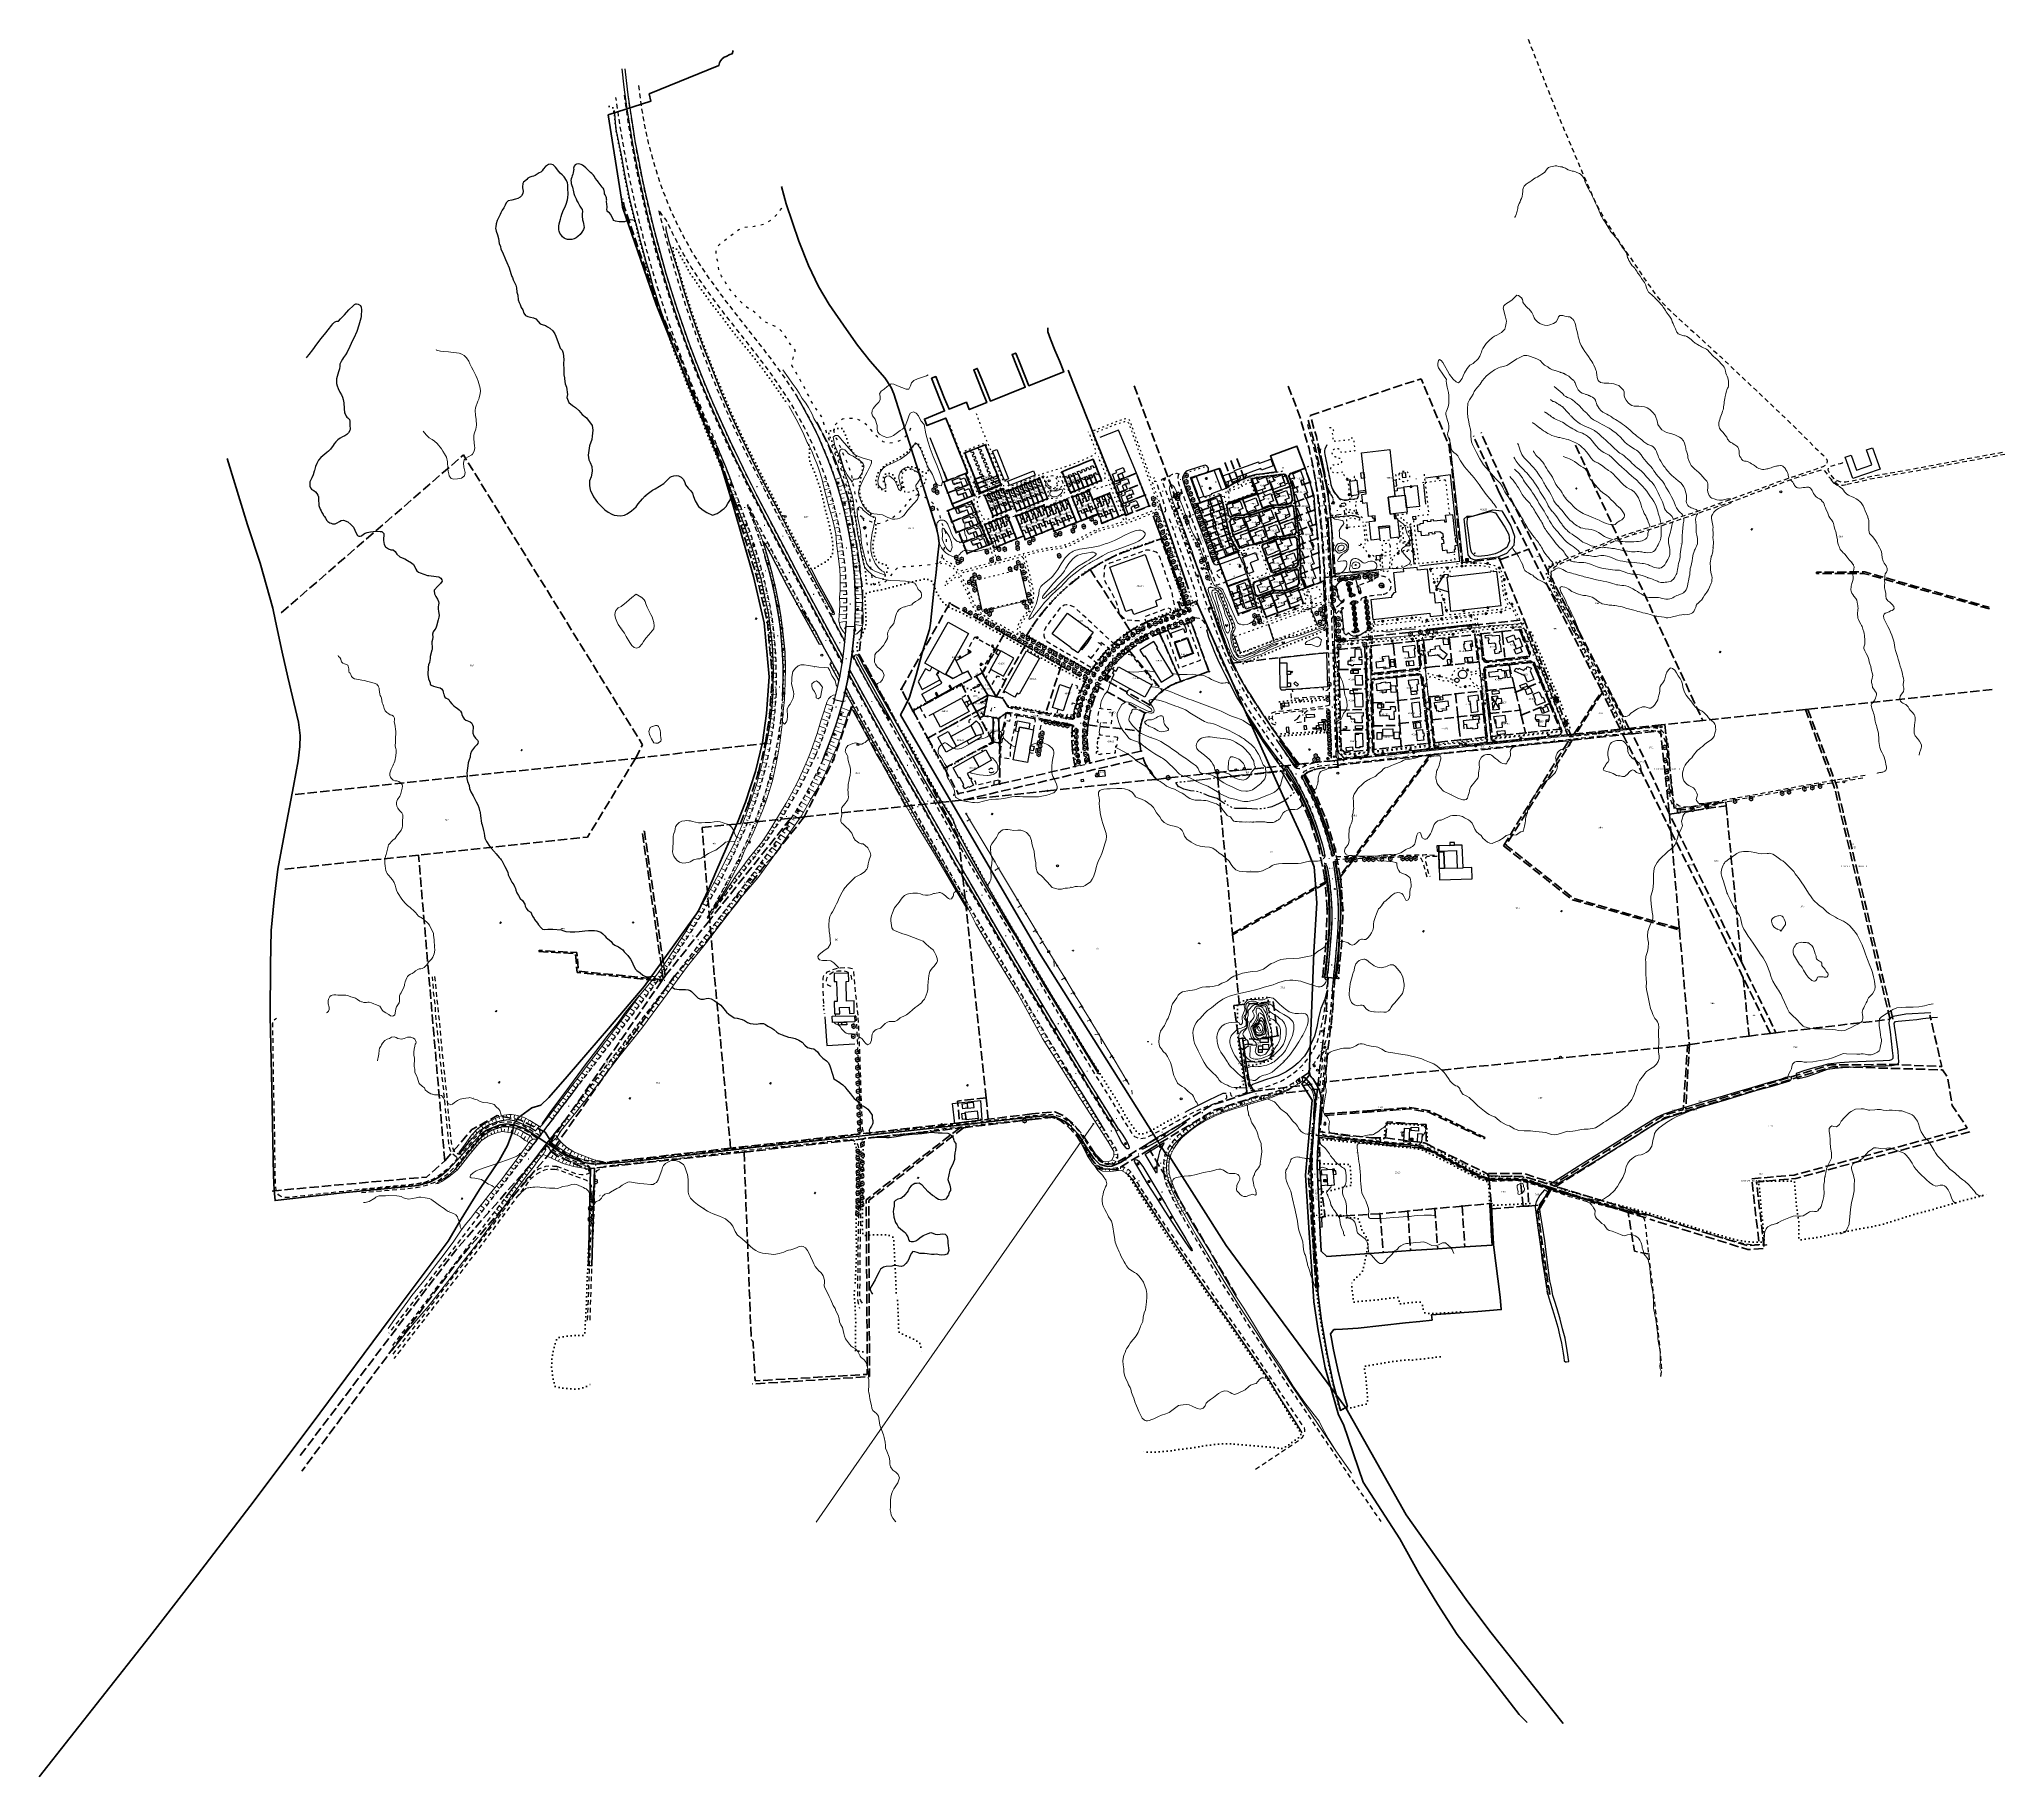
# Model space of a CAD drawing. Header units: metres. Extents: x -12 to 120691, y -61 to 6149382.
# Drawn here: x 118176 to 120691, y 6147158 to 6149382 of the extents above.
import ezdxf
from ezdxf.enums import TextEntityAlignment as Align

# ---------------------------------------------------------------- set-up
doc = ezdxf.new("R2010")
doc.units = ezdxf.units.M
for name, pattern in [('Annan_avgränsning_gångban', [6, 2, -4]), ('Annan_avgränsning_körbana', [10, 6, -4]), ('Annan_gräns', [0]), ('dränledning', [0]), ('Egenskapsgrans2000', [43, 30, -3, 2, -3, 2, -3]), ('Elledning', [0]), ('Fastighetsgräns', [16, 12, -4]), ('Heldragen__fast_', [0]), ('Heldragen__skalber__', [0]), ('Heldragen_linje', [2, 1, 1]), ('Häck', [0]), ('Prickad__fast_', [5, 0, -5]), ('Servitutsområde', [0]), ('Stenmur', [0]), ('Streckad_3_5_7__fast_', [10.5, 3.5, -7]), ('Streckad__fast_', [10.24, 5.12, -5.12]), ('Stödmur', [0]), ('Tryckled', [0])]:
    doc.linetypes.add(name, pattern=pattern)
doc.layers.get('0').update_dxf_attribs({"linetype": 'CONTINUOUS'})
for name, color, linetype, lineweight in [('ADR_LINE', 9, 'dränledning', 18), ('AV_LINE', 9, 'Heldragen__fast_', 20), ('BE.SK.L_LINE', 9, 'Heldragen_linje', 25), ('BET.BOL_LINE', 9, 'Heldragen_linje', 25), ('BET.SLÄ_LINE', 9, 'Heldragen_linje', 18), ('BET.UTH_LINE', 9, 'Heldragen_linje', 25), ('BOSTAD.L_LINE', 9, 'Heldragen_linje', 25), ('BOSTAD.T_LINE', 9, 'Heldragen_linje', 25), ('BRO.K_LINE', 9, 'Heldragen_linje', 25), ('BYGPREL_LINE', 9, 'Streckad__fast_', 25), ('DAMM.K_LINE', 9, 'Stödmur', 25), ('DIKE.K_LINE', 9, 'Heldragen_linje', 25), ('DIKE.M_LINE', 9, 'Heldragen_linje', 25), ('DR_LINE', 9, 'Heldragen__fast_', 18), ('ELLEDN_LINE', 9, 'Elledning', 18), ('FASTGR_LINE', 7, 'Fastighetsgräns', 35), ('FASTTGR_LINE', 7, 'Fastighetsgräns', 35), ('GAGR_LINE', 9, 'Servitutsområde', 70), ('GÅNGBK_LINE', 9, 'Annan_avgränsning_gångban', 25), ('HÄCK.K_LINE', 9, 'Häck', 25), ('HÖJD-10_LINE', 9, 'Heldragen__fast_', 25), ('HÖJDK-1_LINE', 9, 'Heldragen_linje', 18), ('HÖJDK-2_LINE', 9, 'Heldragen_linje', 18), ('HÖJDK-5_LINE', 9, 'Heldragen_linje', 18), ('INDUS.L_LINE', 9, 'Heldragen_linje', 25), ('INDUS.T_LINE', 9, 'Heldragen_linje', 25), ('KÖRBANK_LINE', 9, 'Annan_avgränsning_körbana', 25), ('KÖRBSTK_LINE', 9, 'Heldragen_linje', 25), ('KÖRBT.K_LINE', 9, 'Annan_avgränsning_körbana', 25), ('LINJE_LINE', 9, 'Heldragen__fast_', 18), ('OFBYG.L_LINE', 9, 'Heldragen_linje', 25), ('OFBYG.T_LINE', 9, 'Heldragen_linje', 25), ('REFUG.K_LINE', 9, 'Heldragen_linje', 25), ('RÄTTIGR_LINE', 9, 'Annan_gräns', 70), ('SKÄRMTL_LINE', 9, 'Heldragen_linje', 25), ('SKÄRMTT_LINE', 9, 'Heldragen_linje', 25), ('SLÄNTFO_LINE', 9, 'Heldragen_linje', 18), ('SLÄNTKR_LINE', 9, 'Heldragen_linje', 18), ('ST_LINE', 9, 'Tryckled', 35), ('STAKE_LINE', 9, 'staket', 25), ('STIG.M_LINE', 9, 'Streckad_3_5_7__fast_', 25), ('STMURK_LINE', 9, 'Stenmur', 25), ('STÖDM_LINE', 9, 'Stödmur', 25), ('TBOSTL_LINE', 9, 'Heldragen_linje', 25), ('TBOSTT_LINE', 9, 'Heldragen_linje', 25), ('TINDU.L_LINE', 9, 'Heldragen_linje', 25), ('TOFBY.T_LINE', 9, 'Heldragen_linje', 25), ('TRAFO.L_LINE', 9, 'Heldragen_linje', 25), ('TRAFO.T_LINE', 9, 'Heldragen_linje', 25), ('TS_LINE', 9, 'Heldragen__fast_', 35), ('TSKÄRTL_LINE', 9, 'Heldragen_linje', 25), ('TSKÄRTT_LINE', 9, 'Heldragen_linje', 25), ('TUTHU.L_LINE', 9, 'Heldragen_linje', 25), ('TUTHUST_LINE', 9, 'Heldragen_linje', 25), ('UTHUSL_LINE', 9, 'Heldragen_linje', 25), ('UTHUST_LINE', 9, 'Heldragen_linje', 25), ('ÄGOSL.K_LINE', 9, 'Prickad__fast_', 60), ('ÅKER.B_LINE', 9, 'Prickad__fast_', 35)]:
    doc.layers.add(name, color=color, linetype=linetype, lineweight=lineweight)
for name, color, linetype in [('BDPL_POINT', 9, 'CONTINUOUS'), ('BDRN_POINT', 9, 'CONTINUOUS'), ('BRUNN_POINT', 9, 'CONTINUOUS'), ('BV_POINT', 9, 'CONTINUOUS'), ('DAG_POINT', 3, 'CONTINUOUS'), ('DDI_POINT', 9, 'CONTINUOUS'), ('DIB_POINT', 9, 'CONTINUOUS'), ('DPP_POINT', 3, 'CONTINUOUS'), ('DPU_POINT', 9, 'CONTINUOUS'), ('DRG_POINT', 3, 'CONTINUOUS'), ('DRN_POINT', 7, 'CONTINUOUS'), ('DSP_POINT', 9, 'CONTINUOUS'), ('DUL_POINT', 9, 'CONTINUOUS'), ('ELSTOLP_POINT', 9, 'CONTINUOUS'), ('FASTID_POINT', 9, 'CONTINUOUS'), ('FIXP_POINT', 9, 'CONTINUOUS'), ('FREGNRT_TEXT', 9, 'CONTINUOUS'), ('GRÄ_POINT', 9, 'CONTINUOUS'), ('HPF_POINT', 7, 'CONTINUOUS'), ('HTXT10_TEXT', 9, 'CONTINUOUS'), ('HTXT1_TEXT', 9, 'CONTINUOUS'), ('HTXT2_TEXT', 9, 'CONTINUOUS'), ('HTXT5_TEXT', 9, 'CONTINUOUS'), ('LTA_POINT', 9, 'CONTINUOUS'), ('NB_POINT', 9, 'CONTINUOUS'), ('P_POINT', 9, 'CONTINUOUS'), ('PILSPET_POINT', 9, 'CONTINUOUS'), ('PVAS_POINT', 9, 'CONTINUOUS'), ('RUPPLYT_TEXT', 9, 'CONTINUOUS'), ('S065egenskapsgräns', 6, 'Egenskapsgrans2000'), ('SAG_POINT', 1, 'CONTINUOUS'), ('SKOGL.S_POINT', 9, 'CONTINUOUS'), ('SSP_POINT', 9, 'CONTINUOUS'), ('STOLP.B_POINT', 9, 'CONTINUOUS'), ('STRÖMPI_POINT', 5, 'CONTINUOUS'), ('TPP_POINT', 9, 'CONTINUOUS'), ('TRÄD.LÖ_POINT', 9, 'CONTINUOUS'), ('VBP_POINT', 9, 'CONTINUOUS'), ('VDI_POINT', 9, 'CONTINUOUS'), ('VLU_POINT', 9, 'CONTINUOUS'), ('VNB_POINT', 9, 'CONTINUOUS'), ('VSV_POINT', 5, 'CONTINUOUS'), ('VVP_POINT', 9, 'CONTINUOUS'), ('väg-gatunamn text', 3, 'CONTINUOUS'), ('ÄNG.S_POINT', 9, 'CONTINUOUS'), ('ÅKER.S_POINT', 9, 'CONTINUOUS')]:
    doc.layers.add(name, color=color, linetype=linetype)
doc.styles.add('ISO', font='iso.shx')
doc.styles.add('Standard_CAD', font='ARIAL.TTF', dxfattribs={"height": 0.2})
doc.linetypes.add('staket', pattern='A,15,["//",ISO,S=3,R=0,X=0,Y=-1.5],15', length=30)

# ---------------------------------------------------------------- blocks, each defined once
blk = doc.blocks.new('Plus__fast_')
at = {"color": 0, "linetype": 'Heldragen__skalber__', "lineweight": 0, "flags": 128}
for points in [[(-0.0675, 0), (0.0675, 0)], [(0, -0.0675), (0, 0.0675)]]:
    blk.add_lwpolyline(points, dxfattribs=at)
blk = doc.blocks.new('Rutnätspunkt_1')
at = {"color": 0, "linetype": 'Heldragen__skalber__', "lineweight": 25, "flags": 128}
for points in [[(-0.5, 0), (-0.08, 0)], [(0, 0.5), (0, 0.08)], [(0.5, 0), (0.08, 0)], [(0, -0.5), (0, -0.08)]]:
    blk.add_lwpolyline(points, dxfattribs=at)
blk = doc.blocks.new('Belysningsstolpe')
at = {"color": 0, "linetype": 'Heldragen__skalber__', "lineweight": 35, "flags": 128}
for points in [[(-0.4, 0.3), (0.4, -0.3)], [(-0.3, -0.4), (0.3, 0.4)]]:
    blk.add_lwpolyline(points, dxfattribs=at)
at = {"color": 0, "linetype": 'Heldragen__skalber__', "lineweight": 35}
blk.add_circle((0, 0), 0.5, dxfattribs=at)
blk = doc.blocks.new('LÖVTRÄD', base_point=(2, 2))
blk.add_circle((2, 2), 0.08)
for centre, radius, start, end in [((1.712, 2.192), 0.222, 59.744, 239.744), ((1.712, 1.808), 0.179, 116.565, 296.565), ((2, 2.352), 0.208, 0, 180), ((2, 1.648), 0.208, 180, 0), ((2.288, 1.808), 0.222, 239.744, 59.744), ((2.288, 2.192), 0.179, 296.565, 116.565)]:
    blk.add_arc(centre, radius, start, end)
blk = doc.blocks.new('Åker')
at = {"color": 0, "linetype": 'Heldragen__skalber__', "lineweight": 25, "flags": 128}
for points in [[(0.2, 0.5), (-0.5, -0.5)], [(0.5, 0.5), (-0.16, -0.5)]]:
    blk.add_lwpolyline(points, dxfattribs=at)
blk = doc.blocks.new('Pilhuvud')
at = {"color": 0, "linetype": 'Heldragen__skalber__', "lineweight": 0, "flags": 128}
for points in [[(0, 0), (-2, 0.9)], [(0, 0), (-2, -0.9)]]:
    blk.add_lwpolyline(points, dxfattribs=at)
blk = doc.blocks.new('Gränspunkt')
at = {"color": 0, "linetype": 'Heldragen__skalber__', "lineweight": 25}
blk.add_circle((0, 0), 0.5, dxfattribs=at)
blk = doc.blocks.new('Cirkel')
blk.add_ellipse((0, 0), major_axis=(0.5, 0), ratio=1)
blk = doc.blocks.new('Rektangel')
at = {"color": 0, "linetype": 'Heldragen__skalber__', "lineweight": 0, "flags": 128}
blk.add_lwpolyline([(-0.5, -0.5), (-0.5, 0.5), (0.5, 0.5), (0.5, -0.5), (-0.5, -0.5)], dxfattribs=at)
blk = doc.blocks.new('Luftningsanordning')
blk.add_hatch(color=0).paths.add_polyline_path([(0, 0.5), (0, 1.6), (-0.7, 1.6), (0, 2.4), (0, 1.6), (0.7, 1.6), (0, 2.4)], flags=0)
at = {"color": 0, "linetype": 'Heldragen__skalber__', "lineweight": 20, "flags": 128}
for points in [[(0, 0.5), (0, 1.6), (-0.7, 1.6), (0, 2.4), (0, 1.6), (0.7, 1.6), (0, 2.4), (0, 0.5)], [(0, 1.6), (0, 0.5)]]:
    blk.add_lwpolyline(points, dxfattribs=at)
at = {"color": 0, "linetype": 'Heldragen__skalber__', "lineweight": 20}
blk.add_circle((0, 0), 0.447, dxfattribs=at)
blk = doc.blocks.new('Polygonpunkt')
at = {"color": 0, "linetype": 'Heldragen__skalber__', "lineweight": 25}
blk.add_circle((0, 0), 0.5, dxfattribs=at)
blk = doc.blocks.new('Flödespil')
at = {"color": 0, "linetype": 'Heldragen__skalber__', "lineweight": 0, "flags": 128}
blk.add_lwpolyline([(-0.25, 0.25), (0.25, 0), (-0.25, -0.25)], dxfattribs=at)
blk = doc.blocks.new('Lövskog')
at = {"color": 0, "linetype": 'Heldragen__skalber__', "lineweight": 25}
for centre, radius, start, end in [((-0.3444, 0.0958), 0.0411, 130.17, 226.3), ((-0.2329, -0.0988), 0.265, 58.11, 121.89), ((-0.2329, 0.2711), 0.2482, 235.67, 304.33), ((-0.1362, 0.0961), 0.0527, 325.33, 34.67), ((0.1413, 0.0958), 0.0411, 130.17, 226.3), ((0.2529, -0.0988), 0.265, 58.11, 121.89), ((0.2529, 0.2711), 0.2482, 235.67, 304.33), ((0.3496, 0.0961), 0.0527, 325.33, 34.67), ((-0.1109, -0.1281), 0.0411, 130.17, 226.3), ((0.0006, -0.3228), 0.265, 58.11, 121.89), ((0.0006, 0.0471), 0.2482, 235.67, 304.33), ((0.0972, -0.1278), 0.0527, 325.33, 34.67)]:
    blk.add_arc(centre, radius, start, end, dxfattribs=at)
blk = doc.blocks.new('Ventil')
at = {"color": 0, "linetype": 'Heldragen__skalber__', "lineweight": 35, "flags": 128}
blk.add_lwpolyline([(-0.4, 0), (0.4, 0)], dxfattribs=at)
blk = doc.blocks.new('Övr__transformator_')
at = {"color": 0, "linetype": 'Heldragen__skalber__', "lineweight": 25, "flags": 128}
blk.add_lwpolyline([(-0.5, 0.5), (0.5, 0.5), (0.5, -0.5), (-0.5, -0.5), (-0.5, 0.5)], dxfattribs=at)
at = {"color": 0, "linetype": 'Heldragen__skalber__', "lineweight": 25}
blk.add_circle((0, 0), 0.1, dxfattribs=at)
blk = doc.blocks.new('Övr__elstolpe_')
at = {"color": 0, "linetype": 'Heldragen__skalber__', "lineweight": 25, "flags": 128}
for points in [[(-0.15, 0.15), (0.15, 0.15), (0.15, -0.15), (-0.15, -0.15), (-0.15, 0.15)], [(0, 0.5), (0, -0.5)]]:
    blk.add_lwpolyline(points, dxfattribs=at)
blk = doc.blocks.new('Färskvattenbrunn__källa')
at = {"color": 0, "linetype": 'Heldragen__skalber__', "lineweight": 25}
blk.add_circle((-0.33, 0.01), 0.1702, dxfattribs=at)
for centre, radius, start, end in [((0.01, 0.01), 0.1702, 3.37, 176.63), ((0.34, -0.0033), 0.1616, 171.7, 8.29)]:
    blk.add_arc(centre, radius, start, end, dxfattribs=at)
blk = doc.blocks.new('VBP')
blk.add_hatch(color=0).paths.add_polyline_path([(0.4, -0.3), (-0.4, -0.3), (-0.4, 0.3), (0.4, 0.3)], flags=0)
at = {"color": 0, "linetype": 'Heldragen__skalber__', "lineweight": 0, "flags": 128}
blk.add_lwpolyline([(0.4, -0.3), (-0.4, -0.3), (-0.4, 0.3), (0.4, 0.3), (0.4, -0.3)], dxfattribs=at)
blk = doc.blocks.new('DIB')
blk.add_hatch(color=0).paths.add_polyline_path([(0.3, 0, 1), (-0.3, 0, 1)], flags=0)
at = {"color": 0, "linetype": 'Heldragen__skalber__', "lineweight": 0, "flags": 128}
blk.add_lwpolyline([(0.3, 0, 1), (-0.3, 0, 1), (0.3, 0)], format="xyb", dxfattribs=at)
blk = doc.blocks.new('SIB')
blk.add_hatch(color=0).paths.add_polyline_path([(0.3, 0, 1), (-0.3, 0, 1)], flags=0)
at = {"color": 0, "linetype": 'Heldragen__skalber__', "lineweight": 0, "flags": 128}
blk.add_lwpolyline([(0.3, 0, 1), (-0.3, 0, 1), (0.3, 0)], format="xyb", dxfattribs=at)
blk = doc.blocks.new('Propp')
at = {"color": 0, "linetype": 'Heldragen__skalber__', "lineweight": 9, "flags": 128}
blk.add_lwpolyline([(-0.4, -0.3), (-0.4, 0), (0.4, 0), (0.4, -0.3)], dxfattribs=at)
blk = doc.blocks.new('NB')
at = {"color": 0, "linetype": 'Heldragen__skalber__', "lineweight": 0}
blk.add_circle((0, 0), 0.5, dxfattribs=at)
blk = doc.blocks.new('DOSSYMB_22')
at = {"color": 0, "linetype": 'Heldragen__skalber__', "lineweight": 0, "flags": 128}
blk.add_lwpolyline([(-50, 10), (-50, -10), (50, 10), (50, -10), (-50, 10)], dxfattribs=at)
blk = doc.blocks.new('Ängsmark')
at = {"color": 0, "linetype": 'Heldragen__skalber__', "lineweight": 25, "flags": 128}
for points in [[(0, -0.5), (-0.5, 0.4)], [(0, 0.5), (0, -0.5), (0.5, 0.4)]]:
    blk.add_lwpolyline(points, dxfattribs=at)
blk = doc.blocks.new('Stompunkt_i_höjd')
at = {"color": 0, "linetype": 'Heldragen__skalber__', "lineweight": 25, "flags": 128}
for points in [[(0.5, 0), (-0.5, 0)], [(0, 0.5), (0, -0.5)]]:
    blk.add_lwpolyline(points, dxfattribs=at)
at = {"color": 0, "linetype": 'Heldragen__skalber__', "lineweight": 25}
blk.add_circle((0, 0), 0.5, dxfattribs=at)
blk = doc.blocks.new('VVP')
blk.add_hatch(color=0).paths.add_polyline_path([(0.3, 0, 1), (-0.3, 0, 1)], flags=0)
at = {"color": 0, "linetype": 'Heldragen__skalber__', "lineweight": 0, "flags": 128}
blk.add_lwpolyline([(0.3, 0, 1), (-0.3, 0, 1), (0.3, 0)], format="xyb", dxfattribs=at)
blk = doc.blocks.new('Backvattenlucka')
for points in [[(0, 0), (-0.4, 0.2), (-0.4, -0.2)], [(0, 0), (0.4, 0.2), (0.4, -0.2)]]:
    blk.add_hatch(color=9).paths.add_polyline_path(points, flags=0)
at = {"color": 0, "linetype": 'Heldragen__skalber__', "lineweight": 0, "flags": 128}
for points in [[(0, 0), (-0.4, 0.2), (-0.4, -0.2), (0, 0)], [(0, 0), (0.4, 0.2), (0.4, -0.2), (0, 0)]]:
    blk.add_lwpolyline(points, dxfattribs=at)

msp = doc.modelspace()

# ---------------------------------------------------------------- linework, layer by layer
at = {"layer": 'ADR_LINE', "flags": 128}
msp.add_lwpolyline([(119440.83, 6148663.458), (119382.571, 6148649.262)], dxfattribs=at)
at = {"layer": 'AV_LINE', "flags": 128}
for points in [[(119711.76, 6148730.233), (119711.042, 6148729.56)], [(119786.046, 6148703.156), (119785.749, 6148704.288)], [(120002.4, 6148712.898), (119999.056, 6148712.523)], [(119732.788, 6148669.031), (119732.061, 6148668.837)], [(119945.767, 6148614.596), (119945.686, 6148616.326)], [(119393.511, 6148522.136), (119394.868, 6148526.114)], [(119765.891, 6148454.481), (119762.305, 6148454.194)]]:
    msp.add_lwpolyline(points, dxfattribs=at)
at = {"layer": 'BE.SK.L_LINE', "flags": 128}
for points in [[(119763.932, 6148531.119), (119769.62, 6148527.446)], [(119741.717, 6148026.642), (119743.338, 6148025.684)]]:
    msp.add_lwpolyline(points, dxfattribs=at)
at = {"layer": 'BET.BOL_LINE', "flags": 128}
for points in [[(120034.002, 6148539.894), (120044.176, 6148524.108)], [(120035.825, 6148523.187), (120042.333, 6148540.806)]]:
    msp.add_lwpolyline(points, dxfattribs=at)
at = {"layer": 'BET.SLÄ_LINE', "flags": 128}
for points in [[(119060.101, 6148819.127), (119056.042, 6148817.503)], [(119097.332, 6148818.244), (119098.633, 6148818.9)], [(119182.249, 6148820.935), (119179.701, 6148820.127)], [(119194.485, 6148818.183), (119201.965, 6148820.708)], [(119063.898, 6148809.436), (119059.786, 6148807.938)], [(119061.927, 6148814.466), (119059.948, 6148813.676)], [(119067.328, 6148800.102), (119063.218, 6148798.541)], [(119065.631, 6148804.745), (119063.566, 6148803.994)], [(119069.176, 6148795.249), (119066.725, 6148794.098)], [(119099.797, 6148813.363), (119102.446, 6148814.739)], [(119102.245, 6148808.516), (119103.609, 6148809.204)], [(119104.709, 6148803.636), (119107.483, 6148805.078)], [(119107.155, 6148798.793), (119108.582, 6148799.512)], [(119109.644, 6148793.923), (119112.532, 6148795.443)], [(119183.844, 6148816.193), (119178.379, 6148814.641)], [(119186.958, 6148806.682), (119180.764, 6148804.92)], [(119185.404, 6148811.438), (119182.52, 6148810.618)], [(119189.779, 6148797.08), (119183.022, 6148795.168)], [(119188.369, 6148801.88), (119185.13, 6148800.963)], [(119196.096, 6148813.262), (119199.89, 6148814.392)], [(119197.549, 6148808.476), (119205.208, 6148810.755)], [(119198.948, 6148803.861), (119202.79, 6148804.909)], [(119200.494, 6148798.766), (119208.001, 6148800.997)], [(119201.894, 6148793.879), (119205.683, 6148794.877)], [(119071.313, 6148789.635), (119067.189, 6148788.018)], [(119074.866, 6148780.278), (119070.846, 6148778.701)], [(119073.094, 6148784.958), (119071.055, 6148784.158)], [(119078.279, 6148770.868), (119074.501, 6148769.386)], [(119076.573, 6148775.573), (119074.624, 6148774.808)], [(119083.593, 6148784.538), (119082.495, 6148783.966)], [(119084.075, 6148779.247), (119084.813, 6148779.514)], [(119086.437, 6148779.98), (119085.703, 6148779.598)], [(119085.766, 6148774.573), (119086.396, 6148774.8)], [(119088.734, 6148775.058), (119087.262, 6148774.452)], [(119087.467, 6148769.871), (119088.933, 6148770.403)], [(119090.983, 6148770.371), (119090.142, 6148769.939)], [(119112.12, 6148789.089), (119113.602, 6148789.848)], [(119114.61, 6148784.223), (119117.621, 6148785.807)], [(119117.084, 6148779.393), (119118.63, 6148780.184)], [(119119.575, 6148774.529), (119122.708, 6148776.178)], [(119122.105, 6148769.672), (119123.688, 6148770.497)], [(119192.461, 6148787.439), (119185.697, 6148785.526)], [(119191.19, 6148792.279), (119187.774, 6148791.313)], [(119195.137, 6148776.993), (119188.548, 6148775.175)], [(119193.82, 6148782.186), (119190.464, 6148781.297)], [(119196.283, 6148771.899), (119193.074, 6148771.154)], [(119203.2, 6148789.053), (119210.734, 6148791.036)], [(119204.439, 6148784.473), (119208.121, 6148785.249)], [(119205.781, 6148779.515), (119212.727, 6148781.272)], [(119206.781, 6148775.148), (119210.209, 6148775.68)], [(119207.896, 6148770.175), (119214.366, 6148771.572)], [(119081.691, 6148761.458), (119078.155, 6148760.071)], [(119079.985, 6148766.163), (119078.157, 6148765.446)], [(119085.247, 6148751.18), (119081.566, 6148749.913)], [(119083.477, 6148756.297), (119081.66, 6148755.696)], [(119086.883, 6148746.452), (119085.029, 6148745.814)], [(119089.17, 6148765.168), (119089.923, 6148765.44)], [(119090.786, 6148760.431), (119092.373, 6148761.073)], [(119093.351, 6148765.76), (119090.965, 6148764.904)], [(119092.398, 6148755.694), (119093.446, 6148756.116)], [(119094.012, 6148750.956), (119096.613, 6148752.007)], [(119095.649, 6148761.289), (119094.288, 6148760.589)], [(119098.108, 6148756.503), (119095.154, 6148755.127)], [(119095.625, 6148746.218), (119097.092, 6148746.81)], [(119100.504, 6148751.895), (119098.962, 6148751.089)], [(119102.848, 6148747.411), (119099.123, 6148745.973)], [(119124.42, 6148765.235), (119127.551, 6148766.867)], [(119126.736, 6148760.799), (119128.268, 6148761.598)], [(119129.051, 6148756.362), (119132.049, 6148757.925)], [(119131.388, 6148751.936), (119132.843, 6148752.695)], [(119133.739, 6148747.518), (119136.547, 6148748.983)], [(119136.089, 6148743.099), (119137.443, 6148743.805)], [(119197.366, 6148767.089), (119191.254, 6148765.381)], [(119199.612, 6148757.107), (119193.479, 6148755.813)], [(119201.488, 6148746.924), (119195.234, 6148746.068)], [(119198.514, 6148761.989), (119195.483, 6148761.35)], [(119200.566, 6148752.197), (119197.536, 6148751.558)], [(119208.98, 6148765.327), (119212.11, 6148765.928)], [(119210.048, 6148760.071), (119216.222, 6148761.184)], [(119211.131, 6148754.744), (119214.173, 6148755.324)], [(119212.127, 6148749.844), (119218.175, 6148750.995)], [(119212.929, 6148745.141), (119216.031, 6148745.613)], [(119442.379, 6148638.81), (119442.336, 6148638.832), (119442.042, 6148639.62), (119442.233, 6148640.715), (119442.864, 6148642.297), (119444.119, 6148644.396), (119447.161, 6148650.229), (119448.746, 6148653.119), (119449.809, 6148655.269), (119451.366, 6148658.773), (119452.295, 6148661.591), (119453.096, 6148664.361), (119453.692, 6148667.056), (119454.418, 6148669.647), (119454.835, 6148671.972), (119455.505, 6148676.624), (119456.282, 6148678.793), (119457.439, 6148681.066), (119459.481, 6148683.286), (119461.789, 6148685.18), (119468.519, 6148690.412), (119470.753, 6148692.33), (119472.346, 6148694.083), (119475.46, 6148697.637), (119479.298, 6148703.138), (119483.524, 6148710.321), (119488.783, 6148717.853), (119490.436, 6148719.722), (119492.339, 6148721.595), (119494.201, 6148723.252), (119495.553, 6148724.303), (119496.961, 6148725.298), (119498.623, 6148726.308), (119500.817, 6148727.376), (119502.346, 6148727.865), (119504.477, 6148728.334), (119507.003, 6148728.763), (119510.296, 6148729.191), (119516.234, 6148730.268), (119524.4, 6148731.729), (119532.87, 6148733.409), (119535.119, 6148734.026), (119537.597, 6148734.9), (119539.9, 6148735.589), (119541.146, 6148736.131), (119543.055, 6148736.819), (119549.653, 6148739.245), (119551.809, 6148740.168), (119556.934, 6148742.689), (119565.976, 6148747.234), (119573.359, 6148750.89), (119579.403, 6148752.701), (119582.636, 6148753.248), (119584.517, 6148753.326), (119585.55, 6148753.19), (119586.736, 6148752.765), (119588.219, 6148752.021), (119589.268, 6148751.297), (119590.163, 6148750.484), (119590.813, 6148749.343), (119590.938, 6148748.439), (119590.782, 6148747.388), (119590.453, 6148746.356), (119589.835, 6148745.058), (119588.586, 6148743.453), (119587.484, 6148742.473), (119586.362, 6148741.674), (119584.452, 6148740.414), (119582.344, 6148739.173), (119579.946, 6148737.984), (119578.012, 6148737.25), (119571.352, 6148734.707), (119561.049, 6148730.714), (119552.779, 6148727.761), (119543.293, 6148724.117), (119536.451, 6148720.604), (119528.912, 6148716.327), (119520.959, 6148711.705), (119519.124, 6148710.724), (119514.418, 6148707.933), (119508.465, 6148703.819), (119507.342, 6148702.842), (119505.083, 6148701.069), (119498.03, 6148695.669), (119495.394, 6148693.484), (119492.543, 6148690.859), (119489.591, 6148687.526), (119486.218, 6148684.037), (119483.804, 6148681.824), (119477.373, 6148675.96), (119471.115, 6148669.936), (119465.531, 6148664.052), (119463.7, 6148662.405), (119462.086, 6148660.765), (119460.291, 6148658.568), (119457.939, 6148655.358), (119452.372, 6148648.155), (119448.508, 6148643.892), (119447.019, 6148642.087), (119445.667, 6148640.907), (119444.916, 6148640.491), (119444.042, 6148640.069), (119443.733, 6148639.917), (119442.379, 6148638.81)], [(119088.494, 6148741.714), (119084.804, 6148740.445)], [(119091.562, 6148732.187), (119087.952, 6148731.026)], [(119090.028, 6148736.95), (119088.229, 6148736.332)], [(119094.538, 6148722.631), (119091.018, 6148721.5)], [(119093.09, 6148727.422), (119091.287, 6148726.842)], [(119097.225, 6148741.476), (119100.392, 6148742.765)], [(119099.985, 6148733.256), (119103.323, 6148734.378)], [(119101.634, 6148728.196), (119103.288, 6148728.697)], [(119103.081, 6148723.411), (119106.383, 6148724.408)], [(119104.526, 6148718.624), (119106.174, 6148719.121)], [(119108.13, 6148737.307), (119104.756, 6148735.401)], [(119110.452, 6148732.874), (119108.834, 6148731.959)], [(119112.805, 6148728.456), (119109.674, 6148726.687)], [(119115.366, 6148723.644), (119113.803, 6148722.842)], [(119117.901, 6148718.882), (119114.727, 6148717.191)], [(119138.664, 6148738.259), (119141.326, 6148739.702)], [(119141.208, 6148733.458), (119142.571, 6148734.177)], [(119143.76, 6148728.622), (119146.525, 6148730.121)], [(119146.294, 6148723.818), (119147.714, 6148724.566)], [(119148.846, 6148718.982), (119151.722, 6148720.542)], [(119203.212, 6148737.066), (119196.21, 6148736.107)], [(119204.634, 6148727.162), (119197.549, 6148726.189)], [(119202.35, 6148741.996), (119199.031, 6148741.541)], [(119203.933, 6148732.116), (119200.406, 6148731.632)], [(119205.334, 6148722.207), (119201.777, 6148721.719)], [(119213.72, 6148740.204), (119220.108, 6148741.177)], [(119214.511, 6148735.266), (119217.796, 6148735.767)], [(119215.213, 6148730.479), (119222.176, 6148731.383)], [(119215.913, 6148725.542), (119219.579, 6148726.018)], [(119216.574, 6148720.771), (119224.015, 6148721.55)], [(119097.605, 6148712.488), (119093.815, 6148711.346)], [(119096.093, 6148717.49), (119094.27, 6148717.012)], [(119100.426, 6148702.423), (119096.529, 6148701.372)], [(119099.128, 6148707.228), (119097.15, 6148706.708)], [(119103.022, 6148692.757), (119099.267, 6148691.743)], [(119101.731, 6148697.591), (119099.814, 6148697.075)], [(119105.979, 6148713.839), (119109.259, 6148714.837)], [(119107.543, 6148708.688), (119109.127, 6148709.113)], [(119109.111, 6148703.526), (119112.079, 6148704.427)], [(119110.513, 6148698.452), (119111.995, 6148698.831)], [(119111.741, 6148693.655), (119114.763, 6148694.372)], [(119120.462, 6148714.072), (119118.825, 6148713.232)], [(119122.992, 6148709.25), (119119.687, 6148707.52)], [(119125.53, 6148704.399), (119123.851, 6148703.537)], [(119128.055, 6148699.576), (119124.669, 6148697.804)], [(119130.57, 6148694.784), (119128.868, 6148693.858)], [(119151.371, 6148714.187), (119152.848, 6148714.964)], [(119153.909, 6148709.352), (119156.91, 6148710.979)], [(119156.215, 6148704.961), (119157.752, 6148705.769)], [(119158.541, 6148700.53), (119161.599, 6148702.136)], [(119160.881, 6148696.105), (119162.394, 6148696.901)], [(119163.233, 6148691.688), (119166.217, 6148693.255)], [(119205.936, 6148717.241), (119198.841, 6148716.472)], [(119207.02, 6148706.307), (119200.013, 6148705.547)], [(119207.839, 6148695.837), (119200.82, 6148695.388)], [(119206.479, 6148711.771), (119202.953, 6148711.393)], [(119207.502, 6148700.829), (119203.99, 6148700.605)], [(119217.147, 6148715.805), (119220.962, 6148716.204)], [(119217.719, 6148710.837), (119225.514, 6148711.652)], [(119218.163, 6148706.12), (119222.206, 6148706.411)], [(119218.594, 6148700.755), (119226.582, 6148701.269)], [(119219.03, 6148695.324), (119222.968, 6148695.605)], [(119105.507, 6148682.227), (119101.711, 6148681.332)], [(119104.272, 6148687.46), (119102.412, 6148687.054)], [(119107.878, 6148672.056), (119103.925, 6148671.193)], [(119106.757, 6148676.933), (119104.807, 6148676.508)], [(119113.092, 6148688.373), (119114.552, 6148688.745)], [(119114.338, 6148683.169), (119117.274, 6148683.813)], [(119115.41, 6148678.281), (119116.92, 6148678.612)], [(119116.481, 6148673.395), (119119.461, 6148674.046)], [(119117.578, 6148668.179), (119119.003, 6148668.457)], [(119133.154, 6148690.034), (119129.592, 6148688.206)], [(119135.69, 6148685.373), (119133.874, 6148684.385)], [(119138.316, 6148680.546), (119134.65, 6148678.563)], [(119140.938, 6148675.728), (119139.101, 6148674.73)], [(119143.564, 6148670.899), (119139.878, 6148668.904)], [(119165.586, 6148687.27), (119167.056, 6148688.043)], [(119167.938, 6148682.853), (119170.835, 6148684.375)], [(119170.499, 6148678.047), (119171.955, 6148678.856)], [(119173.028, 6148673.297), (119176.055, 6148674.907)], [(119175.587, 6148668.494), (119177.128, 6148669.349)], [(119208.918, 6148675.853), (119200.554, 6148675.674)], [(119208.501, 6148685.852), (119200.92, 6148685.678)], [(119208.175, 6148690.844), (119204.537, 6148690.763)], [(119209.104, 6148670.853), (119204.67, 6148670.767)], [(119208.71, 6148680.853), (119204.735, 6148680.764)], [(119219.317, 6148690.52), (119227.4, 6148690.905)], [(119219.606, 6148685.528), (119223.715, 6148685.724)], [(119219.81, 6148680.707), (119228.103, 6148680.922)], [(119219.996, 6148675.712), (119224.245, 6148675.823)], [(119220.183, 6148670.719), (119228.915, 6148670.946)], [(119109.947, 6148662.262), (119106.016, 6148661.426)], [(119108.912, 6148667.159), (119106.943, 6148666.741)], [(119111.814, 6148652.431), (119108.094, 6148651.64)], [(119110.981, 6148657.366), (119109.018, 6148656.949)], [(119113.485, 6148642.282), (119109.768, 6148641.665)], [(119112.627, 6148647.493), (119110.841, 6148647.251)], [(119118.622, 6148662.846), (119121.408, 6148663.353)], [(119119.672, 6148657.477), (119121.026, 6148657.741)], [(119120.591, 6148652.168), (119123.341, 6148652.618)], [(119121.405, 6148647.23), (119122.81, 6148647.46)], [(119122.219, 6148642.291), (119125.091, 6148642.762)], [(119146.186, 6148666.073), (119144.341, 6148665.07)], [(119148.811, 6148661.242), (119145.109, 6148659.239)], [(119151.433, 6148656.416), (119149.579, 6148655.41)], [(119153.822, 6148652.019), (119150.125, 6148650.01)], [(119156.205, 6148647.618), (119154.373, 6148646.623)], [(119158.564, 6148643.204), (119154.957, 6148641.244)], [(119178.112, 6148663.748), (119181.312, 6148665.45)], [(119180.666, 6148658.947), (119182.294, 6148659.85)], [(119183.23, 6148654.196), (119186.573, 6148656.001)], [(119209.06, 6148644.972), (119199.49, 6148645.507)], [(119209.157, 6148665.86), (119200.021, 6148665.683)], [(119209.196, 6148654.979), (119200.108, 6148655.169)], [(119209.128, 6148649.976), (119204.598, 6148650.074)], [(119209.215, 6148660.441), (119204.661, 6148660.331)], [(119220.056, 6148646.097), (119225.071, 6148645.866)], [(119220.23, 6148651.074), (119229.781, 6148650.631)], [(119220.314, 6148655.855), (119224.894, 6148655.741)], [(119220.366, 6148660.855), (119229.391, 6148660.63)], [(119220.368, 6148665.726), (119224.845, 6148665.843)], [(119114.88, 6148632.372), (119111.081, 6148631.859)], [(119116.182, 6148622.032), (119112.289, 6148621.611)], [(119114.236, 6148637.335), (119112.327, 6148637.078)], [(119115.578, 6148626.999), (119113.667, 6148626.793)], [(119122.886, 6148637.44), (119124.329, 6148637.623)], [(119123.614, 6148632.001), (119126.46, 6148632.379)], [(119124.32, 6148626.676), (119125.734, 6148626.805)], [(119124.783, 6148621.695), (119127.735, 6148621.964)], [(119160.922, 6148638.79), (119159.148, 6148637.825)], [(119163.281, 6148634.375), (119159.789, 6148632.478)], [(119165.639, 6148629.961), (119163.923, 6148629.027)], [(119167.998, 6148625.547), (119164.622, 6148623.712)], [(119170.365, 6148621.137), (119168.702, 6148620.232)], [(119208.657, 6148636.9), (119199.508, 6148635.202)], [(119208.86, 6148639.974), (119204.055, 6148640.243)], [(119208.243, 6148630.622), (119206.407, 6148626.9)], [(119219.398, 6148629.824), (119220.768, 6148625.056)], [(119219.516, 6148632.644), (119229.318, 6148630.706)], [(119219.662, 6148636.147), (119224.917, 6148635.887)], [(119219.87, 6148641.141), (119230.143, 6148640.632)], [(119117.103, 6148612.065), (119113.35, 6148611.658)], [(119117.895, 6148601.623), (119114.174, 6148601.451)], [(119116.642, 6148617.048), (119114.731, 6148616.841)], [(119117.563, 6148607.081), (119115.722, 6148606.882)], [(119118.189, 6148596.198), (119116.302, 6148596.092)], [(119125.247, 6148616.711), (119126.752, 6148616.849)], [(119125.697, 6148611.806), (119128.78, 6148612.009)], [(119126.034, 6148606.815), (119127.668, 6148606.923)], [(119126.371, 6148601.825), (119129.824, 6148602.054)], [(119126.708, 6148596.836), (119128.523, 6148596.956)], [(119172.739, 6148616.731), (119169.454, 6148614.946)], [(119118.485, 6148590.737), (119114.654, 6148590.561)], [(119118.877, 6148580.737), (119115.094, 6148580.562)], [(119119.176, 6148570.147), (119115.162, 6148570.134)], [(119118.725, 6148585.739), (119116.799, 6148585.65)], [(119119.039, 6148575.406), (119117.138, 6148575.432)], [(119126.996, 6148591.671), (119130.455, 6148591.74)], [(119127.25, 6148586.259), (119128.911, 6148586.335)], [(119127.5, 6148580.927), (119130.693, 6148580.99)], [(119127.625, 6148566.942), (119129.094, 6148566.934)], [(119127.641, 6148572.386), (119130.681, 6148572.31)], [(119190.937, 6148583.317), (119187.579, 6148581.458)], [(119193.348, 6148578.931), (119191.677, 6148578.006)], [(119195.758, 6148574.545), (119192.436, 6148572.705)], [(119199.75, 6148567.255), (119198.139, 6148566.365)], [(119118.582, 6148543.144), (119114.483, 6148543.376)], [(119119.194, 6148559.336), (119115.008, 6148559.324)], [(119119.03, 6148552.159), (119116.992, 6148552.183)], [(119119.185, 6148564.707), (119117.136, 6148564.734)], [(119127.199, 6148545.784), (119128.517, 6148545.722)], [(119127.497, 6148550.78), (119130.054, 6148550.658)], [(119127.563, 6148556.088), (119128.926, 6148556.073)], [(119127.606, 6148561.553), (119130.441, 6148561.482)], [(119211.436, 6148545.71), (119208.344, 6148544.031)], [(119117.165, 6148522.35), (119113.009, 6148522.691)], [(119117.902, 6148533.158), (119113.898, 6148533.475)], [(119116.628, 6148516.933), (119114.508, 6148517.198)], [(119117.535, 6148527.779), (119115.493, 6148527.914)], [(119118.242, 6148538.151), (119116.215, 6148538.266)], [(119125.171, 6148517.98), (119126.333, 6148517.854)], [(119125.659, 6148523.371), (119127.962, 6148523.168)], [(119126.015, 6148528.363), (119127.243, 6148528.217)], [(119126.372, 6148533.356), (119129.055, 6148533.036)], [(119126.636, 6148537.062), (119128.396, 6148536.917)], [(119126.902, 6148540.789), (119129.617, 6148540.661)], [(119188.531, 6148518.419), (119179.929, 6148521.11)], [(119191.309, 6148528.035), (119182.922, 6148530.537)], [(119189.937, 6148523.222), (119185.689, 6148524.551)], [(119193.426, 6148536.29), (119191.326, 6148538.29)], [(119199.135, 6148516.665), (119209.367, 6148513.753)], [(119200.521, 6148521.474), (119205.575, 6148519.532)], [(119201.909, 6148526.283), (119212.797, 6148522.038)], [(119203.979, 6148533.463), (119207.381, 6148534.854)], [(119214.035, 6148540.918), (119212.519, 6148540.079)], [(119216.648, 6148536.102), (119213.64, 6148534.468)], [(119214.947, 6148526.313), (119217.394, 6148527.658)], [(119217.399, 6148521.547), (119218.708, 6148522.224)], [(119219.263, 6148531.323), (119217.774, 6148530.497)], [(119221.695, 6148526.949), (119218.7, 6148525.287)], [(119219.788, 6148517.15), (119222.396, 6148518.583)], [(119224.125, 6148522.574), (119222.621, 6148521.739)], [(119226.553, 6148518.197), (119223.532, 6148516.52)], [(119114.742, 6148500.795), (119110.231, 6148501.61)], [(119113.871, 6148495.518), (119111.571, 6148495.894)], [(119116.02, 6148511.588), (119111.711, 6148512.06)], [(119115.405, 6148506.181), (119113.225, 6148506.453)], [(119121.819, 6148491.389), (119124.884, 6148490.928)], [(119122.597, 6148496.636), (119124.062, 6148496.485)], [(119123.385, 6148501.947), (119126.053, 6148501.545)], [(119124.032, 6148507.173), (119125.298, 6148507.037)], [(119124.599, 6148512.551), (119127.031, 6148512.337)], [(119179.191, 6148490.432), (119171.506, 6148493.054)], [(119182.358, 6148499.367), (119174.107, 6148502.255)], [(119180.889, 6148495.139), (119176.818, 6148496.289)], [(119185.574, 6148508.858), (119176.899, 6148511.759)], [(119184.012, 6148504.168), (119179.676, 6148505.391)], [(119187.123, 6148513.616), (119182.768, 6148515.003)], [(119191.368, 6148492.918), (119196.421, 6148491.114)], [(119192.994, 6148497.481), (119203.002, 6148494.076)], [(119194.618, 6148502.213), (119199.574, 6148500.527)], [(119196.197, 6148507.105), (119206.18, 6148503.99)], [(119197.796, 6148512.209), (119202.789, 6148510.569)], [(119222.221, 6148512.777), (119223.516, 6148513.488)], [(119224.655, 6148508.404), (119227.226, 6148509.816)], [(119227.089, 6148504.031), (119228.365, 6148504.732)], [(119228.981, 6148513.821), (119227.464, 6148512.979)], [(119231.409, 6148509.444), (119228.363, 6148507.754)], [(119229.575, 6148499.289), (119232.262, 6148500.678)], [(119232.085, 6148494.478), (119233.465, 6148495.236)], [(119233.836, 6148505.067), (119232.308, 6148504.219)], [(119236.264, 6148500.691), (119233.194, 6148498.987)], [(119238.692, 6148496.314), (119237.15, 6148495.459)], [(119241.12, 6148491.938), (119238.033, 6148490.224)], [(119111.258, 6148479.58), (119106.431, 6148480.453)], [(119110.011, 6148472.185), (119107.657, 6148472.585)], [(119112.987, 6148490.166), (119108.327, 6148491.009)], [(119112.129, 6148484.918), (119109.749, 6148485.3)], [(119118.167, 6148470.784), (119121.637, 6148470.036)], [(119119.079, 6148475.592), (119120.805, 6148475.276)], [(119120.093, 6148480.979), (119123.504, 6148480.33)], [(119121.02, 6148486.004), (119122.608, 6148485.797)], [(119171.941, 6148471.565), (119164.604, 6148474.233)], [(119169.552, 6148465.995), (119165.897, 6148467.476)], [(119175.604, 6148480.753), (119168.009, 6148483.515)], [(119173.716, 6148475.705), (119170.021, 6148477.318)], [(119177.451, 6148485.739), (119173.662, 6148487.168)], [(119182.849, 6148470.397), (119192.303, 6148466.157)], [(119184.493, 6148474.552), (119189.412, 6148472.642)], [(119186.315, 6148479.213), (119196.14, 6148474.807)], [(119187.811, 6148483.21), (119192.883, 6148481.339)], [(119189.67, 6148488.21), (119199.811, 6148484.59)], [(119234.549, 6148489.757), (119237.456, 6148491.26)], [(119237.158, 6148484.953), (119238.611, 6148485.761)], [(119239.752, 6148480.189), (119242.72, 6148481.793)], [(119243.545, 6148487.562), (119242.002, 6148486.708)], [(119242.366, 6148475.39), (119243.862, 6148476.221)], [(119246.206, 6148482.755), (119243.135, 6148481.047)], [(119244.959, 6148470.628), (119248.011, 6148472.278)], [(119248.871, 6148477.943), (119247.339, 6148477.094)], [(119247.373, 6148466.245), (119248.898, 6148467.093)], [(119251.534, 6148473.136), (119248.479, 6148471.437)], [(119254.199, 6148468.325), (119252.674, 6148467.48)], [(119103.793, 6148444.625), (119098.546, 6148445.926)], [(119106.357, 6148454.931), (119101.291, 6148455.984)], [(119105.064, 6148449.724), (119102.513, 6148450.42)], [(119108.575, 6148464.688), (119103.361, 6148465.773)], [(119107.563, 6148459.788), (119104.945, 6148460.333)], [(119112.358, 6148444.535), (119114.4, 6148444.111)], [(119113.582, 6148449.8), (119117.52, 6148448.88)], [(119114.768, 6148454.926), (119116.682, 6148454.553)], [(119115.906, 6148460.234), (119119.612, 6148459.436)], [(119117.028, 6148465.472), (119118.835, 6148465.119)], [(119158.269, 6148441.968), (119152.538, 6148444.609)], [(119162.553, 6148451.012), (119156.501, 6148453.662)], [(119160.425, 6148446.482), (119157.462, 6148447.78)], [(119166.808, 6148460.071), (119160.214, 6148462.572)], [(119164.68, 6148455.541), (119161.591, 6148456.894)], [(119171.471, 6148444.509), (119176.141, 6148442.264)], [(119173.416, 6148448.701), (119182.869, 6148444.579)], [(119176.324, 6148455), (119180.907, 6148452.889)], [(119179.043, 6148461.074), (119188.354, 6148457.103)], [(119180.97, 6148465.759), (119185.706, 6148463.86)], [(119249.894, 6148461.921), (119252.855, 6148463.568)], [(119252.414, 6148457.598), (119253.85, 6148458.396)], [(119256.86, 6148463.517), (119253.823, 6148461.828)], [(119254.92, 6148453.267), (119257.707, 6148454.876)], [(119257.416, 6148448.929), (119258.816, 6148449.738)], [(119259.283, 6148459.143), (119257.767, 6148458.301)], [(119261.674, 6148454.825), (119258.728, 6148453.114)], [(119259.91, 6148444.592), (119262.726, 6148446.218)], [(119264.332, 6148450.067), (119262.882, 6148449.257)], [(119266.964, 6148445.354), (119264.168, 6148443.73)], [(119095.176, 6148414.908), (119089.866, 6148416.668)], [(119098.221, 6148424.65), (119093.105, 6148426.345)], [(119096.713, 6148419.67), (119094.06, 6148420.469)], [(119101.227, 6148434.568), (119095.845, 6148436.035)], [(119099.775, 6148429.778), (119097.152, 6148430.494)], [(119102.484, 6148439.411), (119099.823, 6148440.136)], [(119104.237, 6148415.986), (119106.345, 6148415.352)], [(119105.673, 6148420.779), (119109.986, 6148419.482)], [(119107.11, 6148425.573), (119109.302, 6148424.914)], [(119108.486, 6148430.298), (119113.002, 6148429.027)], [(119109.741, 6148434.797), (119112.069, 6148434.313)], [(119111.135, 6148439.786), (119115.384, 6148438.591)], [(119144.099, 6148415.502), (119139.314, 6148418.055)], [(119149.035, 6148424.209), (119144.013, 6148426.889)], [(119146.579, 6148419.849), (119144.121, 6148421.16)], [(119153.652, 6148433.088), (119148.348, 6148435.533)], [(119151.343, 6148428.648), (119148.853, 6148429.977)], [(119155.96, 6148437.528), (119153.201, 6148438.799)], [(119157.914, 6148418.141), (119162.066, 6148415.962)], [(119160.281, 6148422.539), (119168.817, 6148418.061)], [(119162.649, 6148426.94), (119167.006, 6148424.654)], [(119164.842, 6148431.051), (119173.726, 6148426.78)], [(119167.052, 6148435.537), (119171.57, 6148433.365)], [(119169.261, 6148440.022), (119178.45, 6148435.607)], [(119262.595, 6148439.854), (119264.033, 6148440.667)], [(119265.284, 6148435.086), (119268.201, 6148436.772)], [(119269.624, 6148440.594), (119268.25, 6148439.825)], [(119268.396, 6148429.57), (119269.904, 6148430.401)], [(119272.259, 6148435.877), (119269.611, 6148434.339)], [(119270.704, 6148425.499), (119273.694, 6148427.178)], [(119273.182, 6148421.151), (119274.669, 6148421.986)], [(119275.068, 6148430.85), (119273.677, 6148429.951)], [(119277.778, 6148425.997), (119275.192, 6148424.528)], [(119275.661, 6148416.803), (119278.617, 6148418.463)], [(119280.498, 6148421.235), (119279.196, 6148420.489)], [(119283.224, 6148416.465), (119280.59, 6148414.97)], [(119088.576, 6148396.01), (119083.515, 6148397.687)], [(119086.686, 6148390.924), (119084.191, 6148391.888)], [(119091.981, 6148405.422), (119086.691, 6148407.176)], [(119090.32, 6148400.702), (119087.711, 6148401.567)], [(119093.579, 6148410.165), (119090.929, 6148411.044)], [(119096.035, 6148392.179), (119099.838, 6148390.791)], [(119097.752, 6148396.879), (119099.717, 6148396.161)], [(119099.371, 6148401.533), (119103.451, 6148400.125)], [(119100.997, 6148406.264), (119103.109, 6148405.536)], [(119102.624, 6148410.996), (119106.789, 6148409.559)], [(119128.251, 6148388.854), (119124.071, 6148391.431)], [(119130.881, 6148393.112), (119128.78, 6148394.402)], [(119133.706, 6148397.82), (119129.55, 6148400.382)], [(119136.534, 6148402.535), (119134.383, 6148403.696)], [(119139.109, 6148406.826), (119134.597, 6148409.26)], [(119141.62, 6148411.155), (119139.293, 6148412.41)], [(119143.358, 6148392.763), (119147.252, 6148390.289)], [(119145.667, 6148396.693), (119153.634, 6148392.156)], [(119148.191, 6148401.012), (119152.156, 6148398.756)], [(119150.715, 6148405.33), (119158.606, 6148400.844)], [(119153.239, 6148409.649), (119157.166, 6148407.418)], [(119155.548, 6148413.741), (119163.616, 6148409.508)], [(119278.139, 6148412.455), (119279.607, 6148413.28)], [(119280.617, 6148408.107), (119283.539, 6148409.747)], [(119283.097, 6148403.759), (119284.548, 6148404.574)], [(119285.943, 6148411.704), (119284.617, 6148410.945)], [(119285.575, 6148399.411), (119288.462, 6148401.032)], [(119288.668, 6148406.933), (119285.987, 6148405.412)], [(119288.053, 6148395.063), (119289.488, 6148395.868)], [(119291.387, 6148402.173), (119290.038, 6148401.401)], [(119290.532, 6148390.715), (119293.384, 6148392.316)], [(119294.112, 6148397.403), (119291.385, 6148395.856)], [(119296.831, 6148392.645), (119295.459, 6148391.859)], [(119077.418, 6148367.683), (119072.567, 6148369.699)], [(119081.229, 6148376.937), (119076.248, 6148378.861)], [(119079.394, 6148372.281), (119076.913, 6148373.24)], [(119084.901, 6148386.25), (119079.879, 6148388.189)], [(119083.066, 6148381.593), (119080.564, 6148382.559)], [(119087.128, 6148368.981), (119088.707, 6148368.323)], [(119089.05, 6148373.6), (119092.338, 6148372.23)], [(119090.887, 6148378.085), (119092.555, 6148377.475)], [(119092.604, 6148382.783), (119096.095, 6148381.508)], [(119094.32, 6148387.481), (119096.143, 6148386.816)], [(119111.763, 6148363.764), (119108.549, 6148365.851)], [(119114.553, 6148367.918), (119112.912, 6148368.984)], [(119117.343, 6148372.073), (119113.909, 6148374.181)], [(119120.133, 6148376.228), (119118.287, 6148377.363)], [(119122.862, 6148380.422), (119118.975, 6148382.816)], [(119125.556, 6148384.638), (119123.531, 6148385.885)], [(119127.006, 6148367.651), (119130.537, 6148365.382)], [(119129.749, 6148371.834), (119136.903, 6148367.238)], [(119132.47, 6148375.981), (119136.103, 6148373.672)], [(119135.192, 6148380.177), (119142.574, 6148375.485)], [(119137.915, 6148384.373), (119141.672, 6148381.984)], [(119140.636, 6148388.568), (119148.288, 6148383.704)], [(119293.01, 6148386.367), (119294.428, 6148387.163)], [(119295.49, 6148382.018), (119298.306, 6148383.601)], [(119299.558, 6148387.877), (119296.78, 6148386.302)], [(119298.207, 6148377.253), (119299.615, 6148378.065)], [(119302.035, 6148383.543), (119300.643, 6148382.746)], [(119300.808, 6148372.977), (119303.523, 6148374.544)], [(119304.52, 6148379.198), (119301.752, 6148377.614)], [(119303.408, 6148368.7), (119304.716, 6148369.456)], [(119307.004, 6148374.854), (119305.629, 6148374.067)], [(119306.008, 6148364.424), (119308.526, 6148365.878)], [(119309.488, 6148370.509), (119306.756, 6148368.945)], [(119311.973, 6148366.164), (119310.615, 6148365.387)], [(119064.988, 6148340.181), (119060.244, 6148342.357)], [(119067.043, 6148344.663), (119064.86, 6148345.817)], [(119069.224, 6148349.418), (119064.881, 6148351.223)], [(119073.354, 6148358.536), (119068.723, 6148360.459)], [(119071.31, 6148353.968), (119069.055, 6148354.904)], [(119075.386, 6148363.11), (119073.016, 6148364.095)], [(119074.828, 6148341.483), (119076.04, 6148340.891)], [(119077.105, 6148346.212), (119079.449, 6148345.111)], [(119079.223, 6148350.746), (119080.452, 6148350.168)], [(119081.34, 6148355.279), (119083.884, 6148354.084)], [(119083.288, 6148359.747), (119084.674, 6148359.17)], [(119085.207, 6148364.361), (119088.232, 6148363.101)], [(119093.519, 6148338.359), (119090.161, 6148340.94)], [(119096.752, 6148342.601), (119095.142, 6148343.886)], [(119099.965, 6148346.978), (119096.794, 6148349.288)], [(119102.971, 6148351.179), (119101.539, 6148352.322)], [(119106.083, 6148355.526), (119103.024, 6148357.612)], [(119108.973, 6148359.61), (119107.405, 6148360.68)], [(119110.26, 6148343.108), (119113.597, 6148340.78)], [(119113.148, 6148347.191), (119119.804, 6148342.554)], [(119116.037, 6148351.275), (119119.355, 6148348.965)], [(119118.926, 6148355.358), (119125.541, 6148350.756)], [(119121.519, 6148359.285), (119124.96, 6148357.074)], [(119124.263, 6148363.468), (119131.235, 6148358.988)], [(119308.609, 6148360.148), (119309.818, 6148360.846)], [(119311.208, 6148355.871), (119313.529, 6148357.211)], [(119314.457, 6148361.819), (119311.759, 6148360.276)], [(119313.808, 6148351.595), (119314.92, 6148352.236)], [(119316.942, 6148357.474), (119315.601, 6148356.708)], [(119316.408, 6148347.318), (119318.531, 6148348.544)], [(119319.426, 6148353.13), (119316.764, 6148351.606)], [(119319.009, 6148343.042), (119320.021, 6148343.626)], [(119321.909, 6148348.785), (119320.588, 6148348.028)], [(119324.394, 6148344.441), (119321.768, 6148342.938)], [(119053.887, 6148317.698), (119048.825, 6148320.255)], [(119057.126, 6148324.161), (119054.509, 6148325.422)], [(119060.444, 6148330.791), (119055.406, 6148333.228)], [(119062.673, 6148335.395), (119060.284, 6148336.657)], [(119063.513, 6148318.406), (119066.182, 6148317.088)], [(119065.722, 6148322.897), (119067.091, 6148322.172)], [(119067.933, 6148327.387), (119070.798, 6148325.82)], [(119070.342, 6148332.296), (119071.923, 6148331.522)], [(119074.807, 6148313.588), (119071.271, 6148316.268)], [(119072.519, 6148336.755), (119075.418, 6148335.614)], [(119077.816, 6148317.583), (119075.984, 6148318.972)], [(119080.795, 6148321.541), (119077.174, 6148324.35)], [(119084.198, 6148326.065), (119082.199, 6148327.562)], [(119087.023, 6148329.84), (119083.471, 6148332.57)], [(119090.241, 6148334.061), (119088.544, 6148335.428)], [(119090.798, 6148316.192), (119094.101, 6148313.783)], [(119093.734, 6148320.243), (119100.351, 6148315.418)], [(119096.671, 6148324.294), (119099.984, 6148321.879)], [(119099.607, 6148328.346), (119106.244, 6148323.507)], [(119103.971, 6148334.372), (119107.363, 6148331.991)], [(119107.154, 6148338.768), (119113.823, 6148334.001)], [(119321.609, 6148338.765), (119323.534, 6148339.876)], [(119324.168, 6148334.465), (119325.102, 6148335.003)], [(119326.878, 6148340.096), (119325.574, 6148339.35)], [(119326.692, 6148330.143), (119328.538, 6148331.208)], [(119329.362, 6148335.751), (119326.771, 6148334.268)], [(119329.216, 6148325.821), (119330.128, 6148326.348)], [(119331.847, 6148331.406), (119330.56, 6148330.67)], [(119331.739, 6148321.499), (119333.541, 6148322.539)], [(119334.575, 6148326.652), (119332.022, 6148325.171)], [(119334.263, 6148317.177), (119335.152, 6148317.694)], [(119337.332, 6148321.895), (119336.049, 6148321.154)], [(119339.839, 6148317.57), (119337.273, 6148316.084)], [(119039.691, 6148290.72), (119034.671, 6148293.426)], [(119044.427, 6148299.531), (119039.401, 6148302.24)], [(119042.059, 6148295.126), (119039.548, 6148296.48)], [(119049.163, 6148308.343), (119044.131, 6148311.055)], [(119046.795, 6148303.937), (119044.281, 6148305.292)], [(119051.432, 6148312.8), (119048.897, 6148314.074)], [(119049.861, 6148291.739), (119052.113, 6148290.572)], [(119052.163, 6148296.178), (119053.387, 6148295.542)], [(119054.464, 6148300.617), (119057.038, 6148299.282)], [(119056.737, 6148289.668), (119054.606, 6148291.294)], [(119056.768, 6148305.06), (119058.078, 6148304.381)], [(119059.754, 6148293.643), (119058.54, 6148294.568)], [(119059.072, 6148309.503), (119061.75, 6148308.115)], [(119062.772, 6148297.618), (119060.048, 6148299.693)], [(119061.303, 6148313.916), (119062.637, 6148313.258)], [(119065.789, 6148301.611), (119064.308, 6148302.733)], [(119068.795, 6148305.602), (119065.606, 6148308.017)], [(119071.799, 6148309.593), (119070.095, 6148310.884)], [(119072.822, 6148292.35), (119075.49, 6148290.342)], [(119075.844, 6148296.33), (119081.395, 6148292.151)], [(119078.866, 6148300.31), (119081.748, 6148298.139)], [(119081.888, 6148304.289), (119087.868, 6148299.786)], [(119084.91, 6148308.269), (119088.007, 6148305.936)], [(119087.931, 6148312.248), (119094.342, 6148307.42)], [(119336.786, 6148312.855), (119338.551, 6148313.879)], [(119339.31, 6148308.533), (119340.186, 6148309.042)], [(119342.348, 6148313.242), (119341.064, 6148312.499)], [(119341.833, 6148304.211), (119343.571, 6148305.22)], [(119344.856, 6148308.915), (119342.29, 6148307.429)], [(119344.357, 6148299.889), (119345.218, 6148300.389)], [(119347.364, 6148304.588), (119346.081, 6148303.845)], [(119346.88, 6148295.568), (119348.589, 6148296.559)], [(119349.872, 6148300.26), (119347.307, 6148298.774)], [(119349.428, 6148291.261), (119350.264, 6148291.745)], [(119352.381, 6148295.932), (119351.097, 6148295.189)], [(119354.889, 6148291.604), (119352.323, 6148290.118)], [(119024.06, 6148263.032), (119019.01, 6148265.982)], [(119026.794, 6148267.723), (119024.296, 6148269.204)], [(119029.547, 6148272.447), (119024.567, 6148275.356)], [(119032.281, 6148277.14), (119029.818, 6148278.6)], [(119034.955, 6148281.909), (119029.941, 6148284.612)], [(119037.322, 6148286.316), (119034.814, 6148287.667)], [(119036.737, 6148267.998), (119037.973, 6148267.939)], [(119038.441, 6148268.039), (119039.091, 6148266.387)], [(119038.718, 6148271.465), (119039.349, 6148271.282)], [(119040.279, 6148274.291), (119041.386, 6148273.68)], [(119041.333, 6148270.916), (119042.03, 6148270.281)], [(119042.696, 6148278.667), (119043.354, 6148278.303)], [(119044.65, 6148273.747), (119043.293, 6148274.782)], [(119045.103, 6148283.024), (119046.872, 6148282.048)], [(119047.675, 6148277.732), (119046.93, 6148278.299)], [(119047.519, 6148287.397), (119048.511, 6148286.849)], [(119050.699, 6148281.715), (119049.078, 6148282.951)], [(119053.72, 6148285.694), (119052.802, 6148286.394)], [(119054.653, 6148268.473), (119057.197, 6148266.546)], [(119057.686, 6148272.455), (119062.794, 6148268.586)], [(119060.718, 6148276.435), (119063.274, 6148274.5)], [(119063.751, 6148280.416), (119068.869, 6148276.541)], [(119066.773, 6148284.384), (119069.339, 6148282.453)], [(119069.8, 6148288.37), (119074.944, 6148284.498)], [(119351.99, 6148286.961), (119353.609, 6148287.9)], [(119354.55, 6148282.662), (119355.335, 6148283.115)], [(119357.397, 6148287.277), (119356.114, 6148286.533)], [(119357.111, 6148278.362), (119358.628, 6148279.241)], [(119359.906, 6148282.949), (119357.34, 6148281.463)], [(119359.673, 6148274.063), (119360.404, 6148274.487)], [(119362.414, 6148278.621), (119361.131, 6148277.878)], [(119362.234, 6148269.763), (119363.646, 6148270.581)], [(119364.922, 6148274.294), (119362.356, 6148272.807)], [(119367.071, 6148270.587), (119365.67, 6148269.795)], [(119368.946, 6148267.372), (119366.146, 6148265.965)], [(119008.489, 6148237.361), (119003.778, 6148240.139)], [(119011.223, 6148241.552), (119008.77, 6148242.999)], [(119013.823, 6148245.828), (119008.857, 6148248.757)], [(119016.394, 6148250.122), (119013.896, 6148251.595)], [(119018.964, 6148254.417), (119013.939, 6148257.38)], [(119021.534, 6148258.711), (119019.006, 6148260.202)], [(119032.911, 6148239.947), (119037.753, 6148236.356)], [(119036.208, 6148244.262), (119038.58, 6148242.457)], [(119039.491, 6148248.571), (119044.235, 6148244.979)], [(119042.523, 6148252.551), (119044.93, 6148250.729)], [(119045.556, 6148256.532), (119050.437, 6148252.835)], [(119048.588, 6148260.513), (119051.064, 6148258.638)], [(119051.621, 6148264.493), (119056.64, 6148260.691)], [(119371.509, 6148263.01), (119370.014, 6148262.13)], [(119374.174, 6148258.479), (119370.772, 6148256.769)], [(119376.693, 6148254.192), (119374.909, 6148253.143)], [(119379.226, 6148249.883), (119375.496, 6148247.69)], [(119381.762, 6148245.569), (119379.905, 6148244.477)], [(119384.299, 6148241.254), (119380.602, 6148239.081)], [(118994.238, 6148215.676), (118991.962, 6148217.18)], [(118997.002, 6148219.847), (118992.441, 6148222.864)], [(118999.767, 6148224.019), (118997.481, 6148225.531)], [(119002.515, 6148228.202), (118997.935, 6148231.201)], [(119005.494, 6148232.77), (119003.222, 6148234.273)], [(119014.268, 6148215.534), (119018.825, 6148212.061)], [(119017.303, 6148219.507), (119019.636, 6148217.731)], [(119020.339, 6148223.483), (119025.112, 6148219.85)], [(119023.375, 6148227.46), (119025.816, 6148225.602)], [(119026.366, 6148231.376), (119031.311, 6148227.708)], [(119029.661, 6148235.69), (119032.085, 6148233.846)], [(119386.835, 6148236.939), (119384.995, 6148235.858)], [(119389.371, 6148232.626), (119385.709, 6148230.472)], [(119391.908, 6148228.311), (119390.084, 6148227.238)], [(119394.444, 6148223.996), (119390.816, 6148221.862)], [(119396.98, 6148219.697), (119395.174, 6148218.628)], [(119399.526, 6148215.387), (119395.922, 6148213.253)], [(118976.543, 6148189.668), (118974.344, 6148191.23)], [(118979.693, 6148194.162), (118975.305, 6148197.255)], [(118982.832, 6148198.64), (118980.652, 6148200.187)], [(118985.942, 6148203.161), (118981.428, 6148206.147)], [(118988.707, 6148207.332), (118986.444, 6148208.829)], [(118991.473, 6148211.504), (118986.934, 6148214.505)], [(118995.657, 6148191.184), (118999.921, 6148187.936)], [(118998.847, 6148195.358), (119000.968, 6148193.82)], [(119002.115, 6148199.633), (119006.252, 6148196.483)], [(119005.154, 6148203.609), (119007.275, 6148201.992)], [(119008.192, 6148207.584), (119012.539, 6148204.272)], [(119011.23, 6148211.558), (119013.456, 6148209.862)], [(119402.071, 6148211.078), (119400.273, 6148210.013)], [(119404.615, 6148206.769), (119401.056, 6148204.66)], [(119407.16, 6148202.459), (119405.399, 6148201.417)], [(119409.706, 6148198.15), (119406.221, 6148196.087)], [(119412.25, 6148193.842), (119410.528, 6148192.82)], [(118955.851, 6148161.395), (118950.435, 6148165.687)], [(118959.036, 6148165.658), (118956.323, 6148167.693)], [(118961.844, 6148169.467), (118957.039, 6148173.724)], [(118964.809, 6148173.5), (118962.382, 6148175.289)], [(118967.464, 6148177.112), (118963.239, 6148180.852)], [(118970.429, 6148181.144), (118968.258, 6148182.685)], [(118973.393, 6148185.176), (118968.977, 6148188.312)], [(118976.324, 6148165.896), (118981.163, 6148162.213)], [(118979.499, 6148170.048), (118981.911, 6148168.298)], [(118982.759, 6148174.313), (118987.407, 6148170.775)], [(118985.94, 6148178.473), (118988.256, 6148176.794)], [(118989.205, 6148182.743), (118993.66, 6148179.352)], [(118992.393, 6148186.912), (118994.611, 6148185.304)], [(119414.801, 6148189.542), (119411.388, 6148187.513)], [(119417.36, 6148185.241), (119415.665, 6148184.234)], [(119419.918, 6148180.939), (119416.553, 6148178.939)], [(119422.476, 6148176.638), (119420.806, 6148175.645)], [(119425.034, 6148172.336), (119421.719, 6148170.366)], [(119427.593, 6148168.035), (119425.948, 6148167.057)], [(118937.541, 6148137.044), (118932.079, 6148141.141)], [(118940.584, 6148141.018), (118937.805, 6148143.102)], [(118943.606, 6148145.006), (118937.975, 6148149.23)], [(118946.602, 6148149.016), (118943.763, 6148151.145)], [(118949.597, 6148153.025), (118943.872, 6148157.319)], [(118952.778, 6148157.282), (118949.964, 6148159.394)], [(118956.815, 6148140.546), (118962.17, 6148136.512)], [(118960.106, 6148144.856), (118962.768, 6148142.876)], [(118963.401, 6148149.122), (118968.582, 6148145.128)], [(118966.627, 6148153.3), (118969.214, 6148151.377)], [(118969.924, 6148157.569), (118974.951, 6148153.695)], [(118973.066, 6148161.636), (118975.575, 6148159.815)], [(119430.158, 6148163.768), (119426.884, 6148161.793)], [(119432.927, 6148159.179), (119431.2, 6148158.221)], [(119435.614, 6148154.722), (119432.075, 6148152.584)], [(119438.376, 6148150.143), (119436.485, 6148149.095)], [(119441.049, 6148145.71), (119437.19, 6148143.379)], [(119443.803, 6148141.143), (119441.75, 6148140.004)], [(118919.289, 6148113.197), (118914.16, 6148117.044)], [(118922.329, 6148117.173), (118919.745, 6148119.111)], [(118925.37, 6148121.149), (118920.161, 6148125.055)], [(118928.413, 6148125.122), (118925.787, 6148127.092)], [(118931.456, 6148129.096), (118926.163, 6148133.067)], [(118934.498, 6148133.07), (118931.814, 6148135.083)], [(118937.663, 6148115.217), (118943.041, 6148111.154)], [(118940.683, 6148119.205), (118943.424, 6148117.134)], [(118943.705, 6148123.194), (118949.181, 6148119.058)], [(118946.962, 6148127.502), (118949.699, 6148125.467)], [(118950.255, 6148131.861), (118955.672, 6148127.78)], [(118953.521, 6148136.187), (118956.228, 6148134.175)], [(119446.463, 6148136.732), (119442.286, 6148134.209)], [(119449.21, 6148132.176), (119446.995, 6148130.948)], [(119451.863, 6148127.76), (119447.369, 6148125.063)], [(119454.6, 6148123.198), (119452.232, 6148121.884)], [(119457.238, 6148118.8), (119452.447, 6148115.924)], [(119459.969, 6148114.246), (119457.45, 6148112.849)], [(118900.79, 6148088.946), (118895.85, 6148092.692)], [(118904.095, 6148093.314), (118901.635, 6148095.189)], [(118907.133, 6148097.291), (118902.157, 6148101.021)], [(118910.172, 6148101.267), (118907.666, 6148103.147)], [(118913.211, 6148105.243), (118908.159, 6148109.032)], [(118916.25, 6148109.221), (118913.705, 6148111.13)], [(118919.509, 6148091.367), (118924.296, 6148087.692)], [(118922.559, 6148095.334), (118924.989, 6148093.468)], [(118925.578, 6148099.264), (118930.545, 6148095.512)], [(118928.599, 6148103.253), (118931.133, 6148101.338)], [(118931.62, 6148107.241), (118936.793, 6148103.333)], [(118934.642, 6148111.228), (118937.279, 6148109.236)], [(119462.594, 6148109.868), (119457.509, 6148106.815)], [(119465.319, 6148105.325), (119462.72, 6148103.765)], [(119467.893, 6148101.034), (119462.791, 6148097.972)], [(119470.466, 6148096.743), (119467.965, 6148095.241)], [(119473.039, 6148092.535), (119468.133, 6148089.506)], [(118881.193, 6148063.102), (118876.236, 6148066.878)], [(118884.235, 6148067.074), (118881.746, 6148068.972)], [(118887.55, 6148071.454), (118882.571, 6148075.229)], [(118890.856, 6148075.82), (118888.375, 6148077.71)], [(118894.169, 6148080.2), (118889.211, 6148083.96)], [(118897.475, 6148084.566), (118895.005, 6148086.449)], [(118900.066, 6148066.056), (118904.812, 6148062.442)], [(118903.408, 6148070.413), (118905.77, 6148068.604)], [(118906.742, 6148074.758), (118911.462, 6148071.163)], [(118910.082, 6148079.105), (118912.428, 6148077.304)], [(118913.409, 6148083.432), (118918.097, 6148079.863)], [(118916.46, 6148087.399), (118918.815, 6148085.59)], [(119475.664, 6148088.274), (119473.234, 6148086.774)], [(119478.289, 6148084.013), (119473.475, 6148081.042)], [(119480.914, 6148079.754), (119478.531, 6148078.281)], [(119483.54, 6148075.493), (119478.818, 6148072.577)], [(119486.165, 6148071.232), (119483.827, 6148069.788)], [(119488.792, 6148066.974), (119484.16, 6148064.112)], [(118862.927, 6148039.281), (118858.12, 6148042.929)], [(118865.941, 6148043.262), (118863.54, 6148045.091)], [(118868.992, 6148047.23), (118864.158, 6148050.912)], [(118872.042, 6148051.197), (118869.609, 6148053.05)], [(118875.092, 6148055.166), (118870.197, 6148058.896)], [(118878.143, 6148059.134), (118875.679, 6148061.01)], [(118880.645, 6148040.695), (118885.4, 6148037.073)], [(118883.679, 6148044.676), (118886.078, 6148042.848)], [(118886.717, 6148048.653), (118891.512, 6148045.001)], [(118890.058, 6148053.009), (118892.446, 6148051.182)], [(118893.392, 6148057.354), (118898.163, 6148053.722)], [(118896.734, 6148061.711), (118899.108, 6148059.893)], [(119491.423, 6148062.717), (119489.128, 6148061.299)], [(119494.054, 6148058.459), (119489.472, 6148055.628)], [(119496.685, 6148054.202), (119494.395, 6148052.787)], [(119499.316, 6148049.945), (119494.741, 6148047.117)], [(119501.947, 6148045.687), (119499.662, 6148044.274)], [(119504.578, 6148041.429), (119500.01, 6148038.607)], [(119771.919, 6148040.517), (119772.625, 6148038.988)], [(119775.873, 6148042.864), (119777.843, 6148039.62)], [(119778.008, 6148039.192), (119777.811, 6148039.604)], [(119780.14, 6148045.454), (119781.208, 6148043.695)], [(119783.848, 6148048.003), (119786.632, 6148044.401)], [(119787.694, 6148050.984), (119789.17, 6148049.176)], [(119792.422, 6148053.114), (119792.045, 6148048.514)], [(119796.926, 6148051.444), (119795.363, 6148049.436)], [(119800.396, 6148047.842), (119797.951, 6148044.859)], [(119803.33, 6148043.786), (119801.883, 6148042.744)], [(119805.992, 6148039.176), (119803.753, 6148037.489)], [(118844.802, 6148015.339), (118840.003, 6148018.98)], [(118847.823, 6148019.329), (118845.423, 6148021.15)], [(118850.843, 6148023.319), (118846.042, 6148026.962)], [(118853.864, 6148027.309), (118851.463, 6148029.132)], [(118856.885, 6148031.301), (118852.081, 6148034.946)], [(118859.906, 6148035.291), (118857.503, 6148037.114)], [(118862.437, 6148016.815), (118866.877, 6148013.438)], [(118865.471, 6148020.796), (118867.717, 6148019.087)], [(118868.506, 6148024.775), (118873.052, 6148021.317)], [(118871.541, 6148028.755), (118873.84, 6148027.005)], [(118874.575, 6148032.736), (118879.227, 6148029.194)], [(118877.61, 6148036.716), (118879.962, 6148034.925)], [(119507.206, 6148037.177), (119504.926, 6148035.765)], [(119509.839, 6148032.921), (119505.279, 6148030.096)], [(119512.473, 6148028.665), (119510.194, 6148027.253)], [(119515.105, 6148024.41), (119510.64, 6148021.643)], [(119517.737, 6148020.154), (119515.555, 6148018.802)], [(119520.369, 6148015.899), (119516.103, 6148013.257)], [(119692.345, 6148014.055), (119692.956, 6148012.258)], [(119697.065, 6148015.711), (119698.308, 6148012.058)], [(119702.256, 6148017.398), (119702.846, 6148015.591)], [(119706.243, 6148013.065), (119706.021, 6148013.823)], [(119707.404, 6148019.072), (119708.61, 6148015.526)], [(119711.031, 6148014.509), (119710.541, 6148016.177)], [(119712.597, 6148020.76), (119713.146, 6148018.989)], [(119715.821, 6148015.953), (119715.563, 6148016.832)], [(119717.355, 6148022.308), (119718.478, 6148018.694)], [(119720.617, 6148017.383), (119720.086, 6148019.191)], [(119722.115, 6148023.856), (119722.688, 6148022.014)], [(119725.413, 6148018.81), (119725.14, 6148019.74)], [(119726.924, 6148025.24), (119728.039, 6148021.649)], [(119730.21, 6148020.237), (119729.649, 6148022.147)], [(119732.13, 6148026.698), (119732.629, 6148024.949)], [(119734.964, 6148021.626), (119734.705, 6148022.596)], [(119737.421, 6148028.18), (119738.41, 6148024.667)], [(119740.211, 6148023.157), (119739.645, 6148025.011)], [(119742.659, 6148029.648), (119743.169, 6148027.937)], [(119744.983, 6148024.662), (119744.709, 6148025.557)], [(119747.924, 6148031.188), (119748.914, 6148027.806)], [(119750.163, 6148026.384), (119749.572, 6148028.042)], [(119752.884, 6148032.848), (119753.46, 6148031.244)], [(119754.884, 6148028.038), (119754.525, 6148028.863)], [(119758.042, 6148034.585), (119759.101, 6148031.454)], [(119759.738, 6148030.1), (119759.238, 6148031.503)], [(119762.826, 6148036.334), (119763.518, 6148034.835)], [(119764.717, 6148032.213), (119764.464, 6148032.775)], [(119767.373, 6148038.426), (119768.776, 6148035.382)], [(119769.322, 6148034.168), (119768.776, 6148035.382)], [(119773.888, 6148036.194), (119773.474, 6148036.762)], [(119809.326, 6148029.729), (119806.343, 6148029.328)], [(119807.903, 6148034.519), (119806.537, 6148034.082)], [(119809.572, 6148019.974), (119807.253, 6148019.851)], [(119809.235, 6148014.687), (119808.172, 6148014.778)], [(119809.753, 6148024.759), (119808.345, 6148024.813)], [(118741.88, 6147990.843), (118743.868, 6147987.592)], [(118746.01, 6147993.654), (118747.053, 6147991.948)], [(118750.677, 6147996.159), (118752.065, 6147992.344)], [(118755.121, 6147998.457), (118755.915, 6147996.278)], [(118759.63, 6148000.624), (118761.017, 6147995.666)], [(118764.204, 6148002.656), (118764.985, 6147999.871)], [(118767.98, 6147983.598), (118766.779, 6147989.328)], [(118768.966, 6148004.191), (118769.837, 6147998.001)], [(118773.869, 6148005.104), (118774.311, 6148001.943)], [(118775.515, 6147982.693), (118776.71, 6147990.009)], [(118779.278, 6148005.453), (118777.981, 6147998.678)], [(118784.235, 6148004.83), (118783.561, 6148001.316)], [(118789.123, 6148003.779), (118786.351, 6147996.628)], [(118793.954, 6148002.482), (118792.274, 6147998.715)], [(118798.602, 6148000.666), (118795.131, 6147992.984)], [(118803.025, 6147998.324), (118801.106, 6147994.72)], [(118807.092, 6147995.792), (118803.724, 6147989.008)], [(118811.428, 6147993.007), (118809.588, 6147989.842)], [(118815.653, 6147990.33), (118811.122, 6147984.391)], [(118832.719, 6147999.376), (118827.925, 6148003.014)], [(118835.739, 6148003.367), (118833.342, 6148005.186)], [(118838.76, 6148007.357), (118833.963, 6148010.996)], [(118841.781, 6148011.348), (118839.382, 6148013.168)], [(118841.186, 6147988.99), (118842.987, 6147987.618)], [(118844.223, 6147992.965), (118847.96, 6147990.117)], [(118847.26, 6147996.939), (118849.196, 6147995.463)], [(118850.296, 6148000.914), (118854.305, 6147997.859)], [(118853.333, 6148004.889), (118855.405, 6148003.31)], [(118856.37, 6148008.864), (118860.649, 6148005.602)], [(118859.402, 6148012.835), (118861.595, 6148011.167)], [(119523.003, 6148011.644), (119520.919, 6148010.354)], [(119525.635, 6148007.39), (119521.568, 6148004.87)], [(119528.267, 6148003.135), (119526.283, 6148001.905)], [(119530.899, 6147998.879), (119527.031, 6147996.483)], [(119533.532, 6147994.624), (119531.648, 6147993.457)], [(119536.113, 6147990.336), (119532.487, 6147988.091)], [(119647.405, 6147990.373), (119648.777, 6147988.579)], [(119651.514, 6147993.225), (119653.898, 6147989.645)], [(119656.023, 6147990.197), (119655.531, 6147990.892)], [(119655.65, 6147995.956), (119656.851, 6147994.386)], [(119660.169, 6147992.87), (119659.84, 6147993.399)], [(119659.992, 6147998.516), (119661.693, 6147995.512)], [(119664.408, 6147995.506), (119663.703, 6147996.639)], [(119664.303, 6148001.057), (119665.18, 6147999.508)], [(119668.636, 6148003.561), (119670.24, 6148000.305)], [(119669.038, 6147998.081), (119668.744, 6147998.691)], [(119673.53, 6148000.265), (119672.815, 6148001.748)], [(119673.219, 6148005.802), (119674.041, 6148004.35)], [(119678.023, 6148002.448), (119677.666, 6148003.189)], [(119677.714, 6148008.002), (119679.096, 6148004.664)], [(119682.263, 6148010.081), (119682.964, 6148008.31)], [(119682.862, 6148004.623), (119682.312, 6148005.983)], [(119687.494, 6148006.515), (119687.218, 6148007.198)], [(119687.276, 6148012.057), (119688.704, 6148008.605)], [(119692.127, 6148008.405), (119691.572, 6148009.783)], [(119696.754, 6148010.004), (119696.533, 6148010.695)], [(119701.51, 6148011.558), (119701.055, 6148012.983)], [(119807.975, 6148000.001), (119806.548, 6147999.595)], [(119808.807, 6148009.701), (119806.594, 6148009.89)], [(119808.38, 6148004.724), (119807.344, 6148004.812)], [(118718.337, 6147963.995), (118719.124, 6147963.357)], [(118721.347, 6147967.992), (118723.053, 6147966.607)], [(118724.237, 6147972.078), (118725.214, 6147971.286)], [(118727.126, 6147976.164), (118729.304, 6147974.108)], [(118730.219, 6147980.084), (118731.447, 6147978.903)], [(118736.108, 6147965.484), (118733.828, 6147967.445)], [(118733.979, 6147984.019), (118736.41, 6147981.723)], [(118737.847, 6147987.879), (118738.744, 6147986.411)], [(118739.384, 6147969.264), (118738.207, 6147970.277)], [(118742.634, 6147972.469), (118740.701, 6147975.323)], [(118746.731, 6147975.236), (118745.571, 6147976.949)], [(118750.349, 6147977.542), (118748.423, 6147981.621)], [(118754.876, 6147979.633), (118753.836, 6147981.835)], [(118758.965, 6147981.181), (118757.285, 6147986.231)], [(118763.103, 6147982.54), (118762.529, 6147985.277)], [(118770.647, 6147983.476), (118771.181, 6147986.745)], [(118779.312, 6147982.082), (118780.481, 6147985.672)], [(118783.999, 6147980.518), (118786.464, 6147987.912)], [(118787.652, 6147978.985), (118789.345, 6147982.438)], [(118791.976, 6147976.788), (118795.73, 6147983.392)], [(118795.888, 6147973.667), (118797.952, 6147977.286)], [(118800.024, 6147970.87), (118804.067, 6147978.552)], [(118804.899, 6147962.687), (118802.474, 6147964.409)], [(118807.922, 6147966.676), (118802.755, 6147969.999)], [(118830.286, 6147974.848), (118833.288, 6147972.115)], [(118836.742, 6147978.437), (118838.791, 6147976.683)], [(118840.002, 6147974.54), (118837.137, 6147972.421)], [(118838.147, 6147985.013), (118842.296, 6147982.547)], [(118843.426, 6147970.517), (118838.747, 6147964.407)], [(118847.004, 6147967.029), (118844.868, 6147964.37)], [(118850.613, 6147963.744), (118846.875, 6147958.904)], [(119507.298, 6147974.188), (119506.679, 6147973.917)], [(119510.04, 6147969.851), (119509.42, 6147969.459)], [(119512.753, 6147965.222), (119511.04, 6147964.387)], [(119538.661, 6147986.029), (119536.892, 6147984.933)], [(119541.211, 6147981.722), (119537.76, 6147979.583)], [(119543.763, 6147977.417), (119542.08, 6147976.374)], [(119546.661, 6147972.829), (119543.278, 6147970.68)], [(119549.532, 6147968.285), (119547.735, 6147967.222)], [(119552.328, 6147963.861), (119548.652, 6147961.527)], [(119622.2, 6147965.626), (119625.547, 6147963.672)], [(119625.312, 6147970), (119626.612, 6147968.685)], [(119627.588, 6147962.073), (119625.375, 6147963.378)], [(119628.497, 6147973.862), (119631.453, 6147970.871)], [(119630.008, 6147965.626), (119629.051, 6147966.587)], [(119632.826, 6147969.762), (119631.347, 6147970.766)], [(119631.911, 6147977.496), (119633.346, 6147975.83)], [(119635.938, 6147973.551), (119635.482, 6147973.978)], [(119635.638, 6147980.694), (119638.479, 6147977.821)], [(119639.679, 6147977.338), (119638.909, 6147978.245)], [(119639.608, 6147984.098), (119640.884, 6147982.426)], [(119643.444, 6147980.539), (119643.159, 6147980.916)], [(119643.5, 6147987.242), (119646.157, 6147983.768)], [(119647.6, 6147984.071), (119647.192, 6147984.549)], [(119651.94, 6147987.308), (119651.747, 6147987.582)], [(118714.268, 6147938.276), (118713.178, 6147939.136)], [(118717.363, 6147942.21), (118715.197, 6147943.9)], [(118715.303, 6147960.017), (118716.768, 6147958.828)], [(118720.447, 6147946.15), (118719.375, 6147946.987)], [(118723.531, 6147950.092), (118721.406, 6147951.748)], [(118726.604, 6147953.982), (118725.552, 6147954.832)], [(118729.755, 6147957.87), (118727.588, 6147959.621)], [(118732.906, 6147961.758), (118731.791, 6147962.658)], [(118786.632, 6147938.853), (118784.526, 6147940.428)], [(118789.686, 6147942.818), (118785.376, 6147945.969)], [(118792.74, 6147946.784), (118790.535, 6147948.395)], [(118795.794, 6147950.748), (118791.286, 6147954.045)], [(118798.848, 6147954.714), (118796.539, 6147956.394)], [(118801.874, 6147958.7), (118797.133, 6147962.071)], [(118802.211, 6147938.566), (118806.307, 6147935.401)], [(118805.272, 6147942.521), (118807.29, 6147940.962)], [(118808.302, 6147946.439), (118812.289, 6147943.695)], [(118811.51, 6147950.584), (118813.32, 6147949.184)], [(118814.568, 6147954.535), (118818.408, 6147951.568)], [(118817.624, 6147958.484), (118819.593, 6147956.963)], [(118820.508, 6147962.212), (118824.055, 6147959.922)], [(118826.48, 6147951.683), (118830.637, 6147959.067)], [(118831.016, 6147949.569), (118833.006, 6147953.103)], [(118835.553, 6147947.46), (118839.225, 6147953.972)], [(118840.101, 6147945.373), (118841.804, 6147948.437)], [(118844.657, 6147943.302), (118847.908, 6147949.154)], [(118849.396, 6147941.741), (118850.688, 6147944.504)], [(118853.712, 6147961.805), (118852.437, 6147959.077)], [(118854.227, 6147940.439), (118856.504, 6147945.288)], [(118857.955, 6147959.15), (118854.969, 6147954.382)], [(118859.075, 6147939.2), (118859.87, 6147941.61)], [(118861.521, 6147957.197), (118860.463, 6147954.643)], [(118863.97, 6147938.165), (118865.414, 6147942.605)], [(118866.107, 6147955.255), (118864.081, 6147950.366)], [(118868.874, 6147937.163), (118869.518, 6147939.176)], [(118870.24, 6147953.505), (118869.532, 6147951.154)], [(118874.905, 6147951.682), (118873.383, 6147947.605)], [(118873.83, 6147936.507), (118874.789, 6147939.95)], [(118878.823, 6147950.198), (118878.559, 6147948.457)], [(118883.504, 6147948.427), (118882.58, 6147945.939)], [(118887.901, 6147947.132), (118887.704, 6147946.149)], [(118892.606, 6147946.186), (118892.616, 6147945.02)], [(119515.357, 6147960.744), (119514.366, 6147960.166)], [(119518.024, 6147956.25), (119515.581, 6147955.06)], [(119520.511, 6147952.255), (119519.308, 6147951.504)], [(119523.153, 6147948.009), (119520.93, 6147946.623)], [(119524.562, 6147955.608), (119525.586, 6147956.442)], [(119525.81, 6147944.343), (119524.795, 6147943.429)], [(119528.884, 6147940.919), (119527.33, 6147938.987)], [(119529.863, 6147948.544), (119530.634, 6147949.32)], [(119532.539, 6147938.305), (119531.743, 6147936.927)], [(119535.236, 6147944.284), (119536.194, 6147945.81)], [(119539.756, 6147942.224), (119539.979, 6147943.724)], [(119544.666, 6147941.491), (119543.815, 6147944.692)], [(119549.575, 6147942.233), (119548.647, 6147944.329)], [(119553.501, 6147945.213), (119548.789, 6147947.385)], [(119555.954, 6147954.598), (119550.941, 6147954.31)], [(119554.72, 6147959.488), (119552.723, 6147958.738)], [(119555.634, 6147949.662), (119553.228, 6147950.768)], [(119559.299, 6147938.247), (119559.504, 6147935.996)], [(119614.246, 6147941.977), (119616.214, 6147941.985)], [(119614.716, 6147947.077), (119618.839, 6147946.173)], [(119615.606, 6147952.003), (119617.754, 6147951.532)], [(119617.186, 6147956.712), (119620.927, 6147955.787)], [(119621.526, 6147944.463), (119618.503, 6147944.625)], [(119619.411, 6147961.186), (119621.121, 6147960.11)], [(119621.212, 6147939.497), (119619.705, 6147939.577)], [(119623.862, 6147953.457), (119620.634, 6147954.439)], [(119622.378, 6147948.701), (119620.975, 6147949.124)], [(119625.572, 6147957.656), (119624.165, 6147958.286)], [(118686.565, 6147917.341), (118685.93, 6147918.19)], [(118691.046, 6147919.561), (118690.443, 6147920.437)], [(118694.999, 6147922.234), (118694.256, 6147923.647)], [(118699.862, 6147925.583), (118699.332, 6147926.21)], [(118703.282, 6147928.191), (118702.09, 6147929.527)], [(118707.247, 6147931.244), (118706.531, 6147932.046)], [(118711.145, 6147934.366), (118708.969, 6147936.08)], [(118765, 6147910.772), (118760.842, 6147913.982)], [(118768.118, 6147914.82), (118766.18, 6147916.437)], [(118771.361, 6147919.029), (118767.504, 6147921.962)], [(118774.415, 6147922.994), (118772.438, 6147924.471)], [(118777.469, 6147926.959), (118773.443, 6147929.968)], [(118780.523, 6147930.923), (118778.474, 6147932.456)], [(118783.577, 6147934.889), (118779.422, 6147937.995)], [(118783.104, 6147913.305), (118787.179, 6147910.242)], [(118786.346, 6147917.603), (118788.379, 6147916.114)], [(118789.624, 6147921.952), (118793.609, 6147918.957)], [(118792.868, 6147926.253), (118794.856, 6147924.796)], [(118796.147, 6147930.602), (118800.04, 6147927.596)], [(118799.16, 6147934.598), (118801.167, 6147933.049)], [(118878.921, 6147935.454), (118880.38, 6147936.041)], [(119536.401, 6147936.576), (119535.453, 6147933.372)], [(119540.391, 6147935.627), (119540.369, 6147934.153)], [(119545.389, 6147935.647), (119545.199, 6147932.379)], [(119549.781, 6147936.135), (119549.976, 6147934.435)], [(119554.435, 6147937.081), (119555.207, 6147933.354)], [(119564.426, 6147937.673), (119561.994, 6147933.062)], [(119568.852, 6147935.36), (119567.63, 6147933.04)], [(119572.592, 6147932.084), (119568.92, 6147928.385)], [(119578.129, 6147923.391), (119575.065, 6147921.493)], [(119581.033, 6147918.78), (119579.488, 6147917.807)], [(119583.95, 6147914.145), (119580.811, 6147912.201)], [(119614.102, 6147936.986), (119618.215, 6147937.004)], [(119614.353, 6147931.989), (119616.413, 6147932.216)], [(119615.266, 6147926.81), (119619.294, 6147927.768)], [(119616.274, 6147921.913), (119618.362, 6147922.409)], [(119617.592, 6147917.085), (119621.607, 6147918.04)], [(119621.333, 6147934.593), (119618.258, 6147934.356)], [(119623.026, 6147925.127), (119620.135, 6147924.233)], [(119621.664, 6147929.637), (119620.285, 6147929.517)], [(119626.272, 6147916.196), (119622.403, 6147914.694)], [(119624.659, 6147920.376), (119622.952, 6147919.97)], [(118745.378, 6147885.198), (118740.892, 6147888.944)], [(118748.576, 6147889.378), (118746.352, 6147891.135)], [(118751.869, 6147893.683), (118747.425, 6147897.088)], [(118755.113, 6147897.923), (118752.943, 6147899.637)], [(118758.415, 6147902.224), (118754.092, 6147905.561)], [(118761.685, 6147906.469), (118759.57, 6147908.147)], [(118764.324, 6147888.503), (118769.142, 6147884.821)], [(118767.273, 6147892.352), (118769.671, 6147890.719)], [(118770.418, 6147896.479), (118774.854, 6147893.144)], [(118773.422, 6147900.464), (118775.622, 6147898.967)], [(118776.587, 6147904.662), (118780.751, 6147901.532)], [(118779.826, 6147908.958), (118781.905, 6147907.435)], [(119586.853, 6147909.534), (119585.272, 6147908.538)], [(119589.519, 6147905.3), (119586.375, 6147903.319)], [(119592.18, 6147901.149), (119590.65, 6147900.144)], [(119594.929, 6147896.972), (119591.864, 6147894.96)], [(119597.678, 6147892.795), (119596.143, 6147891.788)], [(119600.427, 6147888.619), (119597.353, 6147886.601)], [(119619.625, 6147912.062), (119621.267, 6147912.803)], [(119621.617, 6147907.471), (119624.979, 6147908.99)], [(119623.692, 6147902.917), (119625.37, 6147903.675)], [(119625.766, 6147898.361), (119629.119, 6147899.877)], [(119628.217, 6147911.387), (119626.434, 6147910.55)], [(119630.517, 6147906.428), (119626.896, 6147904.769)], [(119627.967, 6147893.867), (119629.577, 6147894.595)], [(119630.231, 6147889.404), (119633.146, 6147891.083)], [(119632.777, 6147901.632), (119630.955, 6147900.74)], [(119635.138, 6147896.775), (119631.322, 6147895.028)], [(119637.277, 6147892.372), (119635.376, 6147891.443)], [(118739.298, 6147877.251), (118734.437, 6147880.977)], [(118742.338, 6147881.224), (118739.943, 6147883.06)], [(118758.146, 6147880.442), (118763.3, 6147876.501)], [(118761.185, 6147884.408), (118763.8, 6147882.628)], [(119603.175, 6147884.442), (119601.637, 6147883.432)], [(119605.924, 6147880.265), (119602.843, 6147878.243)], [(119632.539, 6147884.964), (119634.09, 6147885.858)], [(119635.053, 6147880.637), (119638.14, 6147882.415)], [(119639.459, 6147887.881), (119635.973, 6147886.177)], [(119637.567, 6147876.309), (119639.103, 6147877.193)], [(119641.679, 6147883.638), (119640.074, 6147882.739)], [(119644.126, 6147879.273), (119640.969, 6147877.503)]]:
    msp.add_lwpolyline(points, dxfattribs=at)
at = {"layer": 'BET.UTH_LINE', "flags": 128}
for points in [[(119803.687, 6148534.87), (119804.014, 6148531.939)], [(119805.684, 6148499.425), (119808.562, 6148499.591)], [(119816.352, 6148499.127), (119810.307, 6148499.332)]]:
    msp.add_lwpolyline(points, dxfattribs=at)
at = {"layer": 'BOSTAD.L_LINE', "flags": 128}
for points in [[(120043.787, 6148619.037), (120044.57, 6148611.9), (120043.675, 6148611.802), (120044.124, 6148607.71), (120045.144, 6148607.821), (120046.253, 6148597.722), (120043.648, 6148597.436), (120043.836, 6148595.727), (120038.628, 6148595.155), (120038.019, 6148600.701), (120040.205, 6148600.942), (120039.515, 6148607.231), (120037.641, 6148608.744), (120030.581, 6148607.97), (120030.038, 6148612.92), (120030.933, 6148613.018), (120030.66, 6148615.504), (120026.267, 6148615.025), (120025.886, 6148618.504), (120034.597, 6148619.459), (120034.752, 6148618.047), (120043.787, 6148619.037)], [(120069.416, 6148615.36), (120073.79, 6148604.584), (120065.902, 6148601.383), (120061.673, 6148611.802), (120055.408, 6148609.259), (120052.865, 6148615.522), (120062.548, 6148619.453), (120064.946, 6148613.546), (120069.416, 6148615.36)], [(119868.232, 6148581.246), (119856.956, 6148580.936), (119856.988, 6148579.837), (119854.439, 6148579.767), (119854.409, 6148580.867), (119850.688, 6148580.765), (119850.545, 6148586.013), (119854.244, 6148586.114), (119854.121, 6148590.612), (119859.739, 6148590.766), (119859.448, 6148601.362), (119867.073, 6148601.572), (119867.246, 6148595.296), (119867.846, 6148595.313), (119867.981, 6148590.365), (119864.361, 6148590.265), (119864.43, 6148587.744), (119868.05, 6148587.844), (119868.232, 6148581.246)], [(119902.132, 6148592.248), (119903.827, 6148576.76), (119899.493, 6148576.286), (119898.701, 6148578.01), (119887.547, 6148576.79), (119886.668, 6148584.822), (119896.212, 6148585.865), (119896.051, 6148587.336), (119894.727, 6148588.399), (119894.399, 6148591.401), (119902.132, 6148592.248)], [(119920.678, 6148604.55), (119935.668, 6148606.192), (119936.199, 6148601.342), (119935.006, 6148601.211), (119936.149, 6148590.773), (119928.614, 6148589.948), (119927.765, 6148597.701), (119921.502, 6148597.015), (119920.678, 6148604.55)], [(119965.398, 6148593.251), (119953.822, 6148591.984), (119953.202, 6148597.65), (119956.184, 6148597.976), (119955.891, 6148600.66), (119962.451, 6148601.378), (119962.059, 6148604.957), (119967.725, 6148605.577), (119968.137, 6148601.824), (119977.33, 6148594.416), (119972.06, 6148587.875), (119965.396, 6148593.245), (119965.398, 6148593.251)], [(119999.651, 6148610.951), (120008.975, 6148611.974), (120009.441, 6148607.719), (120007.353, 6148607.491), (120008.268, 6148599.14), (120001.031, 6148598.348), (120000.704, 6148601.33), (119999.512, 6148601.2), (119998.785, 6148607.839), (119999.978, 6148607.97), (119999.651, 6148610.951)], [(119868.607, 6148567.66), (119868.954, 6148555.004), (119859.897, 6148554.756), (119859.55, 6148567.411), (119868.607, 6148567.66)], [(120051.413, 6148564.3), (120047.834, 6148563.908), (120047.867, 6148563.61), (120043.642, 6148563.147), (120043.282, 6148566.429), (120031.354, 6148565.122), (120030.63, 6148571.733), (120042.559, 6148573.039), (120042.363, 6148574.828), (120046.587, 6148575.29), (120046.784, 6148573.501), (120050.362, 6148573.893), (120051.413, 6148564.3)], [(120080.13, 6148558.884), (120076.884, 6148566.878), (120063.363, 6148572.639), (120065.08, 6148576.669), (120068.392, 6148575.257), (120068.938, 6148576.538), (120075.563, 6148573.716), (120076.663, 6148576.299), (120078.318, 6148575.593), (120079.73, 6148578.905), (120085.13, 6148576.605), (120083.621, 6148573.09), (120088.08, 6148562.112), (120080.13, 6148558.884)], [(119869.705, 6148527.661), (119869.246, 6148544.355), (119858.55, 6148544.061), (119859.009, 6148527.368), (119869.705, 6148527.661)], [(119886.845, 6148556.801), (119892.809, 6148557.455), (119892.7, 6148558.449), (119898.466, 6148559.081), (119898.575, 6148558.087), (119904.24, 6148558.707), (119905.264, 6148549.363), (119887.868, 6148547.457), (119886.845, 6148556.801)], [(119939.931, 6148562.666), (119940.65, 6148556.096), (119938.506, 6148555.861), (119939.42, 6148547.511), (119931.059, 6148546.596), (119930.145, 6148554.946), (119928.598, 6148554.776), (119927.879, 6148561.347), (119939.931, 6148562.666)], [(120016.717, 6148520.583), (120008.297, 6148519.661), (120006.7, 6148534.253), (120005.109, 6148534.079), (120004.351, 6148541.007), (120016.598, 6148542.349), (120017.356, 6148535.42), (120015.119, 6148535.175), (120016.717, 6148520.583)], [(120087.295, 6148543.207), (120095.087, 6148546.372), (120098.248, 6148538.59), (120100.246, 6148539.401), (120102.733, 6148533.277), (120091.5, 6148528.716), (120089.014, 6148534.838), (120090.456, 6148535.425), (120087.295, 6148543.207)], [(119868.523, 6148506.828), (119859.255, 6148506.552), (119859.112, 6148511.35), (119854.316, 6148511.212), (119854.212, 6148514.811), (119850.006, 6148514.693), (119849.877, 6148519.14), (119869.899, 6148519.721), (119870.027, 6148515.293), (119868.228, 6148515.241), (119868.523, 6148506.828)], [(119904.959, 6148527.549), (119910.957, 6148527.714), (119911.13, 6148521.416), (119909.271, 6148521.365), (119909.556, 6148510.969), (119903.558, 6148510.805), (119903.426, 6148515.602), (119891.432, 6148515.274), (119891.267, 6148521.272), (119892.977, 6148521.318), (119892.905, 6148523.918), (119905.051, 6148524.251), (119904.959, 6148527.549)], [(119934.215, 6148513.335), (119932.132, 6148532.371), (119941.625, 6148533.41), (119943.252, 6148518.549), (119942.655, 6148518.483), (119943.113, 6148514.309), (119934.215, 6148513.335)], [(119961.297, 6148532.914), (119978.077, 6148534.75), (119978.869, 6148527.514), (119975.887, 6148527.187), (119976.344, 6148523.012), (119970.975, 6148522.424), (119971.106, 6148521.232), (119966.852, 6148520.766), (119966.721, 6148521.959), (119964.037, 6148521.665), (119963.253, 6148528.822), (119961.762, 6148528.659), (119961.297, 6148532.914)], [(120035.825, 6148523.187), (120044.176, 6148524.108), (120043.386, 6148531.264), (120047.561, 6148531.725), (120046.903, 6148537.689), (120042.728, 6148537.228), (120042.333, 6148540.806), (120034.002, 6148539.894), (120034.47, 6148535.719), (120036.259, 6148535.917), (120036.517, 6148533.581), (120034.895, 6148531.671), (120035.825, 6148523.187)], [(120108.309, 6148516.001), (120090.34, 6148517.045), (120090.009, 6148511.355), (120094.501, 6148511.093), (120094.014, 6148502.708), (120103.597, 6148502.151), (120104.086, 6148510.536), (120107.979, 6148510.31), (120108.309, 6148516.001)], [(119869.099, 6148493.633), (119869.58, 6148476.08), (119865.381, 6148475.965), (119865.414, 6148474.765), (119860.456, 6148474.629), (119859.975, 6148492.181), (119864.174, 6148492.297), (119864.141, 6148493.497), (119869.099, 6148493.633)], [(119894.905, 6148498.562), (119907.949, 6148498.922), (119908.196, 6148489.996), (119895.151, 6148489.635), (119894.905, 6148498.562)], [(119938.023, 6148497.501), (119945.776, 6148498.35), (119946.299, 6148493.579), (119947.492, 6148493.71), (119947.949, 6148489.534), (119946.756, 6148489.404), (119947.279, 6148484.633), (119939.525, 6148483.783), (119938.023, 6148497.501)], [(120016.712, 6148499.961), (120016.01, 6148506.372), (120018.098, 6148506.601), (120017.569, 6148511.421), (119997.986, 6148509.277), (119998.514, 6148504.456), (120002.093, 6148504.847), (120002.697, 6148499.331), (120009.855, 6148500.115), (120009.952, 6148499.221), (120016.712, 6148499.961)], [(120040.644, 6148500.057), (120039.501, 6148510.494), (120037.712, 6148510.298), (120037.213, 6148514.851), (120051.309, 6148516.394), (120052.254, 6148507.767), (120047.183, 6148507.211), (120047.88, 6148500.85), (120040.644, 6148500.057)]]:
    msp.add_lwpolyline(points, dxfattribs=at)
at = {"layer": 'BOSTAD.T_LINE', "flags": 128}
for points in [[(119367.674, 6148855.249), (119376.977, 6148858.952), (119378.145, 6148856.017), (119380.487, 6148856.95), (119381.581, 6148854.202), (119379.238, 6148853.269), (119380.289, 6148850.63), (119382.622, 6148851.559), (119383.856, 6148848.459), (119381.523, 6148847.53), (119382.526, 6148845.008), (119384.85, 6148845.933), (119386.036, 6148842.954), (119383.713, 6148842.029), (119384.777, 6148839.354), (119387.091, 6148840.276), (119388.259, 6148837.34), (119385.946, 6148836.419), (119386.997, 6148833.777), (119389.301, 6148834.694), (119390.476, 6148831.742), (119388.172, 6148830.826), (119389.271, 6148828.065), (119391.565, 6148828.978), (119392.738, 6148826.031), (119390.444, 6148825.118), (119391.483, 6148822.507), (119393.767, 6148823.417), (119394.985, 6148820.359), (119392.7, 6148819.45), (119393.725, 6148816.874), (119396, 6148817.78), (119397.198, 6148814.769), (119394.924, 6148813.863), (119395.926, 6148811.347), (119398.19, 6148812.249), (119399.398, 6148809.214), (119392.941, 6148806.644), (119390.125, 6148805.523), (119389.002, 6148808.345), (119386.708, 6148807.431), (119385.562, 6148810.307), (119387.868, 6148811.225), (119386.65, 6148814.281), (119384.346, 6148813.364), (119383.409, 6148815.716), (119385.723, 6148816.637), (119384.557, 6148819.569), (119382.243, 6148818.647), (119381.137, 6148821.426), (119383.461, 6148822.351), (119382.38, 6148825.068), (119380.056, 6148824.143), (119378.879, 6148827.097), (119381.214, 6148828.027), (119380.165, 6148830.661), (119377.83, 6148829.731), (119376.653, 6148832.689), (119378.997, 6148833.622), (119377.939, 6148836.28), (119375.595, 6148835.348), (119374.395, 6148838.364), (119376.748, 6148839.3), (119375.642, 6148842.079), (119373.288, 6148841.143), (119372.164, 6148843.967), (119374.529, 6148844.908), (119373.46, 6148847.589), (119371.097, 6148846.648), (119369.96, 6148849.505), (119372.333, 6148850.45), (119371.21, 6148853.271), (119368.837, 6148852.326), (119367.674, 6148855.249)], [(119709.069, 6148820.05), (119693.646, 6148814.401), (119690.484, 6148823.034), (119705.608, 6148828.573), (119705.246, 6148829.561), (119735.752, 6148840.734), (119736.52, 6148838.638), (119751.76, 6148844.22), (119754.908, 6148835.627), (119739.616, 6148830.026), (119738.846, 6148832.13), (119708.69, 6148821.086), (119709.069, 6148820.05)], [(119343.905, 6148817.046), (119353.335, 6148820.75), (119354.359, 6148818.143), (119359.965, 6148820.345), (119363.545, 6148811.23), (119357.796, 6148808.973), (119355.419, 6148815.026), (119346.132, 6148811.378), (119343.905, 6148817.046)], [(119491.167, 6148811.913), (119487.425, 6148821.282), (119490.291, 6148822.427), (119491.273, 6148819.97), (119493.898, 6148821.018), (119492.916, 6148823.475), (119495.766, 6148824.614), (119496.749, 6148822.152), (119499.439, 6148823.227), (119498.457, 6148825.689), (119501.321, 6148826.832), (119502.306, 6148824.366), (119505.126, 6148825.492), (119504.14, 6148827.958), (119507.026, 6148829.111), (119508.013, 6148826.64), (119510.669, 6148827.701), (119509.681, 6148830.171), (119512.563, 6148831.323), (119513.552, 6148828.848), (119516.443, 6148830.002), (119515.455, 6148832.478), (119518.129, 6148833.546), (119519.12, 6148831.066), (119522.077, 6148832.247), (119521.087, 6148834.727), (119524.017, 6148835.898), (119525.01, 6148833.413), (119527.742, 6148834.504), (119531.399, 6148825.349), (119528.561, 6148824.215), (119527.654, 6148826.487), (119524.837, 6148825.362), (119525.742, 6148823.094), (119522.985, 6148821.993), (119522.08, 6148824.26), (119519.335, 6148823.163), (119520.238, 6148820.901), (119517.432, 6148819.781), (119516.528, 6148822.043), (119513.646, 6148820.892), (119514.548, 6148818.634), (119511.756, 6148817.519), (119510.854, 6148819.777), (119508.046, 6148818.654), (119508.946, 6148816.402), (119506.235, 6148815.319), (119505.335, 6148817.571), (119502.504, 6148816.441), (119503.401, 6148814.193), (119500.513, 6148813.039), (119499.616, 6148815.287), (119496.849, 6148814.183), (119497.745, 6148811.938), (119494.96, 6148810.826), (119494.064, 6148813.07), (119491.167, 6148811.913)], [(119552.714, 6148815.738), (119548.965, 6148824.976), (119554.545, 6148827.24), (119553.539, 6148829.72), (119562.674, 6148833.427), (119564.981, 6148827.741), (119555.781, 6148824.007), (119558.209, 6148818.026), (119552.714, 6148815.738)], [(119558.25, 6148801.877), (119554.586, 6148810.973), (119560.017, 6148813.162), (119558.945, 6148815.822), (119568.298, 6148819.589), (119570.564, 6148813.966), (119561.316, 6148810.241), (119563.872, 6148803.897), (119558.25, 6148801.877)], [(119688.888, 6148804.667), (119679.388, 6148830.176), (119686.441, 6148832.803), (119695.941, 6148807.294), (119688.888, 6148804.667)], [(119744.292, 6148806.713), (119734.435, 6148803.049), (119730.947, 6148812.434), (119736.75, 6148814.592), (119736.567, 6148815.085), (119735.455, 6148814.672), (119733.892, 6148818.876), (119735.927, 6148819.634), (119736.426, 6148818.289), (119745.235, 6148821.543), (119748.672, 6148812.236), (119743.023, 6148810.15), (119744.292, 6148806.713)], [(119764.669, 6148809.02), (119755.01, 6148805.361), (119751.47, 6148814.704), (119757.475, 6148816.978), (119757.276, 6148817.502), (119756.081, 6148817.048), (119754.488, 6148821.252), (119756.424, 6148821.985), (119756.955, 6148820.584), (119765.731, 6148823.901), (119769.241, 6148814.614), (119763.39, 6148812.402), (119764.669, 6148809.02)], [(119766.686, 6148821.376), (119770.427, 6148822.789), (119773.892, 6148813.622), (119770.15, 6148812.208), (119766.686, 6148821.376)], [(119789.726, 6148829.461), (119794.068, 6148818.132), (119789.908, 6148816.538), (119791.844, 6148811.486), (119794.318, 6148812.434), (119798.747, 6148800.878), (119794.499, 6148799.251), (119796.554, 6148793.892), (119796.881, 6148794.017), (119801.045, 6148783.153), (119797.162, 6148781.664), (119803.449, 6148765.262), (119799.163, 6148763.619), (119805.501, 6148747.081), (119801.312, 6148745.475), (119803.433, 6148739.94), (119802.192, 6148739.464), (119806.393, 6148728.499), (119802.268, 6148726.917), (119804.44, 6148721.252), (119803.235, 6148720.79), (119807.352, 6148710.054), (119803.094, 6148708.421), (119805.164, 6148703.021), (119805.472, 6148702.216), (119809.432, 6148691.887), (119804.512, 6148690.001), (119806.687, 6148684.328), (119797.248, 6148680.71), (119793.828, 6148689.633), (119792.306, 6148689.049), (119791.175, 6148692.008), (119795.25, 6148693.569), (119795.77, 6148692.213), (119796.76, 6148692.593), (119794.262, 6148699.106), (119795.684, 6148699.651), (119792.535, 6148707.859), (119790.9, 6148707.232), (119789.795, 6148710.123), (119793.938, 6148711.708), (119794.328, 6148710.691), (119795.306, 6148711.066), (119792.85, 6148717.476), (119794.706, 6148718.188), (119791.557, 6148726.409), (119790.091, 6148725.847), (119788.974, 6148728.778), (119793.106, 6148730.356), (119793.512, 6148729.282), (119794.475, 6148729.648), (119792.089, 6148735.944), (119793.839, 6148736.608), (119790.619, 6148745.104), (119789.174, 6148744.557), (119788.137, 6148747.284), (119792.21, 6148748.831), (119792.622, 6148747.748), (119793.618, 6148748.126), (119791.274, 6148754.298), (119790.995, 6148755.035), (119787.971, 6148762.996), (119787.093, 6148762.66), (119786.038, 6148765.392), (119790.085, 6148766.953), (119790.522, 6148765.816), (119791.539, 6148766.207), (119785.841, 6148781.051), (119784.776, 6148780.644), (119783.715, 6148783.388), (119787.858, 6148784.986), (119788.273, 6148783.901), (119789.311, 6148784.298), (119783.648, 6148799.109), (119782.226, 6148798.564), (119781.136, 6148801.391), (119785.252, 6148802.974), (119785.73, 6148801.743), (119786.859, 6148802.183), (119784.487, 6148808.275), (119782.632, 6148807.553), (119779.235, 6148816.286), (119777.823, 6148815.735), (119776.686, 6148818.621), (119780.74, 6148820.208), (119781.217, 6148818.996), (119782.239, 6148819.399), (119779.814, 6148825.559), (119789.726, 6148829.461)], [(119349.546, 6148803.034), (119358.738, 6148806.888), (119359.838, 6148804.264), (119365.522, 6148806.647), (119369.417, 6148797.356), (119363.564, 6148794.903), (119360.883, 6148801.297), (119351.86, 6148797.514), (119349.546, 6148803.034)], [(119412.362, 6148796.873), (119415.922, 6148787.564), (119413.14, 6148786.5), (119412.205, 6148788.943), (119409.438, 6148787.885), (119410.372, 6148785.442), (119407.816, 6148784.464), (119406.889, 6148786.89), (119403.64, 6148785.648), (119404.567, 6148783.221), (119402.094, 6148782.275), (119401.173, 6148784.683), (119398.233, 6148783.558), (119399.154, 6148781.151), (119396.239, 6148780.036), (119395.325, 6148782.426), (119392.287, 6148781.264), (119388.735, 6148790.553), (119391.65, 6148791.668), (119392.556, 6148789.298), (119395.349, 6148790.366), (119394.435, 6148792.755), (119397.156, 6148793.795), (119398.069, 6148791.407), (119401.028, 6148792.538), (119400.108, 6148794.945), (119402.75, 6148795.955), (119403.67, 6148793.549), (119406.559, 6148794.654), (119405.632, 6148797.078), (119408.517, 6148798.181), (119409.356, 6148795.986), (119412.362, 6148796.873)], [(119422.519, 6148787.788), (119420.525, 6148792.941), (119418.915, 6148797.102), (119422.009, 6148798.3), (119422.9, 6148795.997), (119425.545, 6148797.021), (119424.654, 6148799.323), (119427.481, 6148800.417), (119428.349, 6148798.177), (119431.199, 6148799.28), (119430.331, 6148801.52), (119433.073, 6148802.581), (119433.916, 6148800.404), (119436.688, 6148801.477), (119435.847, 6148803.654), (119438.763, 6148804.782), (119439.58, 6148802.669), (119442.174, 6148803.672), (119441.356, 6148805.785), (119444.348, 6148806.943), (119445.142, 6148804.894), (119447.971, 6148805.988), (119447.178, 6148808.039), (119449.837, 6148809.068), (119450.606, 6148807.08), (119453.405, 6148808.163), (119452.637, 6148810.15), (119455.555, 6148811.279), (119456.3, 6148809.355), (119459.323, 6148810.524), (119462.946, 6148801.162), (119460.139, 6148800.076), (119459.377, 6148802.048), (119456.4, 6148800.897), (119457.188, 6148798.859), (119454.489, 6148797.815), (119453.701, 6148799.853), (119450.92, 6148798.777), (119451.733, 6148796.676), (119448.84, 6148795.557), (119448.027, 6148797.657), (119445.221, 6148796.571), (119446.059, 6148794.408), (119443.386, 6148793.373), (119442.548, 6148795.537), (119439.672, 6148794.424), (119440.533, 6148792.198), (119437.656, 6148791.084), (119436.795, 6148793.312), (119433.887, 6148792.186), (119434.774, 6148789.895), (119432.134, 6148788.873), (119431.247, 6148791.164), (119428.538, 6148790.116), (119429.448, 6148787.764), (119426.568, 6148786.65), (119425.595, 6148789.056), (119422.519, 6148787.788)], [(119521.52, 6148797.713), (119527.893, 6148781.622), (119524.248, 6148780.179), (119522.796, 6148783.848), (119519.393, 6148782.5), (119520.929, 6148778.62), (119517.351, 6148777.203), (119515.786, 6148781.153), (119512.334, 6148779.787), (119513.877, 6148775.889), (119510.356, 6148774.494), (119508.866, 6148778.257), (119505.13, 6148776.777), (119501.869, 6148785.009), (119505.388, 6148786.403), (119503.751, 6148790.538), (119507.514, 6148792.028), (119509.133, 6148787.939), (119512.479, 6148789.264), (119510.793, 6148793.523), (119514.511, 6148794.996), (119516.225, 6148790.671), (119519.553, 6148791.989), (119517.859, 6148796.264), (119521.52, 6148797.713)], [(119547.645, 6148794.06), (119554.076, 6148777.954), (119550.529, 6148776.538), (119549.008, 6148780.348), (119545.522, 6148778.957), (119547.092, 6148775.024), (119543.522, 6148773.598), (119541.963, 6148777.503), (119538.648, 6148776.18), (119540.185, 6148772.333), (119536.581, 6148770.894), (119535.02, 6148774.806), (119531.257, 6148773.304), (119528.11, 6148781.187), (119531.819, 6148782.668), (119530.026, 6148787.158), (119533.54, 6148788.562), (119535.218, 6148784.361), (119538.695, 6148785.748), (119537.074, 6148789.807), (119540.664, 6148791.24), (119542.282, 6148787.187), (119545.735, 6148788.565), (119544.052, 6148792.781), (119547.645, 6148794.06)], [(119563.754, 6148787.624), (119560.184, 6148796.965), (119565.873, 6148799.139), (119564.799, 6148801.949), (119573.861, 6148805.412), (119575.971, 6148799.894), (119566.919, 6148796.434), (119569.39, 6148789.968), (119563.754, 6148787.624)], [(119691.353, 6148728.879), (119680.255, 6148759.273), (119681.852, 6148759.857), (119676.314, 6148775.023), (119679.202, 6148776.077), (119673.669, 6148791.229), (119682.279, 6148794.372), (119687.81, 6148779.225), (119685.008, 6148778.202), (119690.573, 6148762.959), (119688.856, 6148762.331), (119699.876, 6148732.147), (119701.872, 6148732.876), (119704.649, 6148725.271), (119696.093, 6148722.148), (119693.367, 6148729.614), (119691.353, 6148728.879)], [(119717.02, 6148788.908), (119732.564, 6148794.58), (119736, 6148785.165), (119730.23, 6148783.059), (119730.529, 6148782.239), (119731.511, 6148782.597), (119732.95, 6148778.654), (119730.889, 6148777.9), (119730.411, 6148779.214), (119721.693, 6148776.047), (119717.02, 6148788.908)], [(119742.085, 6148796.503), (119751.776, 6148800.178), (119755.335, 6148790.794), (119749.496, 6148788.58), (119749.728, 6148787.966), (119750.703, 6148788.336), (119752.271, 6148784.202), (119750.347, 6148783.472), (119749.794, 6148784.928), (119741.142, 6148781.669), (119737.699, 6148790.812), (119743.417, 6148792.966), (119742.085, 6148796.503)], [(119761.901, 6148800.148), (119771.875, 6148803.864), (119775.38, 6148794.454), (119769.592, 6148792.298), (119769.848, 6148791.612), (119770.687, 6148791.923), (119772.163, 6148787.961), (119770.254, 6148787.25), (119769.718, 6148788.691), (119761.025, 6148785.456), (119757.613, 6148794.622), (119763.185, 6148796.696), (119761.901, 6148800.148)], [(119351.774, 6148781.346), (119360.969, 6148785.082), (119362.091, 6148782.32), (119367.594, 6148784.556), (119371.289, 6148775.462), (119365.605, 6148773.153), (119363.181, 6148779.122), (119354.017, 6148775.399), (119351.774, 6148781.346)], [(119357.153, 6148767.468), (119366.518, 6148771.283), (119367.638, 6148768.534), (119373.254, 6148770.821), (119377.077, 6148761.432), (119371.237, 6148759.054), (119368.655, 6148765.392), (119359.514, 6148761.669), (119357.153, 6148767.468)], [(119430.03, 6148760.615), (119430.921, 6148758.364), (119433.239, 6148752.506), (119436.693, 6148753.872), (119438.267, 6148749.898), (119442.016, 6148751.382), (119440.443, 6148755.357), (119443.891, 6148756.722), (119445.451, 6148752.78), (119448.922, 6148754.154), (119447.362, 6148758.096), (119451.037, 6148759.551), (119452.584, 6148755.643), (119456.23, 6148757.086), (119454.683, 6148760.993), (119457.848, 6148762.246), (119459.381, 6148758.37), (119463.207, 6148759.884), (119461.673, 6148763.76), (119465.01, 6148765.08), (119466.531, 6148761.241), (119473.653, 6148764.06), (119475.125, 6148760.343), (119478.818, 6148761.804), (119477.481, 6148765.181), (119480.81, 6148766.499), (119482.142, 6148763.134), (119485.772, 6148764.571), (119484.361, 6148768.137), (119487.704, 6148769.459), (119489.11, 6148765.906), (119492.874, 6148767.396), (119491.384, 6148771.159), (119494.969, 6148772.578), (119496.454, 6148768.828), (119499.967, 6148770.218), (119493.478, 6148786.613), (119489.905, 6148785.199), (119491.563, 6148781.008), (119488.162, 6148779.662), (119486.509, 6148783.84), (119482.97, 6148782.439), (119484.704, 6148778.057), (119481.105, 6148776.632), (119479.375, 6148781.003), (119475.784, 6148779.581), (119477.594, 6148775.007), (119474.1, 6148773.623), (119472.294, 6148778.185), (119468.615, 6148776.728), (119470.239, 6148772.623), (119466.864, 6148771.288), (119463.8, 6148779.027), (119459.903, 6148777.485), (119461.63, 6148773.123), (119458.654, 6148771.944), (119456.941, 6148776.275), (119453, 6148774.715), (119454.714, 6148770.385), (119451.405, 6148769.076), (119449.706, 6148773.371), (119446.17, 6148771.971), (119447.871, 6148767.677), (119444.17, 6148766.211), (119442.482, 6148770.474), (119438.859, 6148769.04), (119440.547, 6148764.777), (119437.192, 6148763.45), (119435.517, 6148767.678), (119431.752, 6148766.187), (119433.425, 6148761.959), (119430.03, 6148760.615)], [(119569.322, 6148774.003), (119565.779, 6148782.976), (119571.39, 6148785.191), (119570.365, 6148787.786), (119579.609, 6148791.436), (119581.781, 6148785.936), (119572.471, 6148782.26), (119574.879, 6148776.162), (119569.322, 6148774.003)], [(119673.669, 6148791.229), (119675.257, 6148786.883), (119672.919, 6148786.029), (119671.361, 6148790.297), (119673.669, 6148791.229)], [(119677.925, 6148770.608), (119676.314, 6148775.023), (119674.035, 6148774.19), (119675.642, 6148769.787), (119677.925, 6148770.608)], [(119676.406, 6148783.735), (119677.992, 6148779.394), (119675.677, 6148778.554), (119674.114, 6148782.897), (119676.406, 6148783.735)], [(119702.794, 6148786.861), (119712.668, 6148790.371), (119716.056, 6148780.844), (119710.195, 6148778.761), (119710.348, 6148778.331), (119711.505, 6148778.742), (119713.044, 6148774.416), (119711.118, 6148773.734), (119710.588, 6148775.219), (119701.858, 6148772.102), (119698.583, 6148781.273), (119704.088, 6148783.238), (119702.794, 6148786.861)], [(119714.256, 6148754.515), (119704.328, 6148750.754), (119700.765, 6148760.16), (119706.829, 6148762.457), (119706.648, 6148762.932), (119705.586, 6148762.529), (119703.965, 6148766.804), (119705.842, 6148767.515), (119706.417, 6148765.998), (119715.073, 6148769.276), (119718.59, 6148759.989), (119712.987, 6148757.866), (119714.256, 6148754.515)], [(119733.664, 6148758.346), (119723.736, 6148754.584), (119720.173, 6148763.99), (119726.237, 6148766.288), (119726.056, 6148766.763), (119724.994, 6148766.36), (119723.373, 6148770.634), (119725.25, 6148771.345), (119725.825, 6148769.828), (119734.481, 6148773.106), (119737.998, 6148763.819), (119732.395, 6148761.697), (119733.664, 6148758.346)], [(119751.077, 6148764.906), (119741.149, 6148761.145), (119737.586, 6148770.551), (119743.65, 6148772.848), (119743.469, 6148773.323), (119742.407, 6148772.92), (119740.786, 6148777.195), (119742.663, 6148777.905), (119743.238, 6148776.389), (119751.894, 6148779.667), (119755.411, 6148770.38), (119749.808, 6148768.257), (119751.077, 6148764.906)], [(119771.381, 6148768.143), (119761.453, 6148764.381), (119757.89, 6148773.787), (119763.954, 6148776.085), (119763.774, 6148776.56), (119762.711, 6148776.157), (119761.091, 6148780.432), (119762.967, 6148781.142), (119763.543, 6148779.626), (119772.198, 6148782.904), (119775.715, 6148773.617), (119770.113, 6148771.494), (119771.381, 6148768.143)], [(119362.864, 6148753.323), (119372.216, 6148757.171), (119373.268, 6148754.615), (119378.671, 6148756.838), (119382.46, 6148747.631), (119376.827, 6148745.312), (119374.285, 6148751.489), (119365.163, 6148747.736), (119362.864, 6148753.323)], [(119368.481, 6148739.367), (119377.713, 6148743.247), (119378.808, 6148740.642), (119384.29, 6148742.946), (119388.156, 6148733.747), (119382.354, 6148731.309), (119379.745, 6148737.517), (119370.833, 6148733.772), (119368.481, 6148739.367)], [(119393.655, 6148741.898), (119390.375, 6148750.065), (119394.019, 6148751.528), (119392.319, 6148755.76), (119395.929, 6148757.21), (119397.629, 6148752.979), (119401.123, 6148754.381), (119399.417, 6148758.626), (119402.501, 6148759.864), (119404.206, 6148755.62), (119407.902, 6148757.104), (119406.191, 6148761.36), (119409.931, 6148762.863), (119411.641, 6148758.605), (119415.011, 6148759.96), (119413.297, 6148764.228), (119417.051, 6148765.736), (119420.128, 6148758.074), (119423.559, 6148749.534), (119420.127, 6148748.155), (119418.614, 6148751.922), (119415.088, 6148750.505), (119416.606, 6148746.727), (119412.957, 6148745.262), (119411.439, 6148749.04), (119407.88, 6148747.611), (119409.403, 6148743.819), (119405.897, 6148742.411), (119404.374, 6148746.203), (119400.906, 6148744.81), (119402.434, 6148741.007), (119398.847, 6148739.567), (119397.319, 6148743.369), (119393.655, 6148741.898)], [(119680.675, 6148763.079), (119679.087, 6148767.427), (119676.821, 6148766.6), (119678.425, 6148762.203), (119680.675, 6148763.079)], [(119680.255, 6148759.273), (119681.884, 6148754.814), (119679.568, 6148753.973), (119678.104, 6148758.411), (119680.255, 6148759.273)], [(119682.992, 6148751.778), (119684.676, 6148747.165), (119682.356, 6148746.318), (119680.694, 6148750.872), (119682.992, 6148751.778)], [(119690.163, 6148732.136), (119685.778, 6148744.147), (119683.365, 6148743.266), (119687.759, 6148731.232), (119690.163, 6148732.136)], [(119712.972, 6148746.715), (119722.946, 6148750.43), (119726.451, 6148741.02), (119720.663, 6148738.865), (119720.92, 6148738.178), (119721.758, 6148738.49), (119723.234, 6148734.528), (119721.325, 6148733.816), (119720.789, 6148735.258), (119712.096, 6148732.022), (119708.684, 6148741.188), (119714.257, 6148743.263), (119712.972, 6148746.715)], [(119731.519, 6148750.379), (119741.493, 6148754.095), (119744.999, 6148744.685), (119739.21, 6148742.529), (119739.467, 6148741.843), (119740.306, 6148742.154), (119741.782, 6148738.192), (119739.872, 6148737.481), (119739.336, 6148738.923), (119730.644, 6148735.687), (119727.231, 6148744.853), (119732.804, 6148746.927), (119731.519, 6148750.379)], [(119749.145, 6148757.029), (119759.119, 6148760.745), (119762.624, 6148751.335), (119756.836, 6148749.179), (119757.093, 6148748.492), (119757.931, 6148748.804), (119759.408, 6148744.842), (119757.498, 6148744.131), (119756.962, 6148745.572), (119748.269, 6148742.337), (119744.857, 6148751.503), (119750.43, 6148753.577), (119749.145, 6148757.029)], [(119774.323, 6148728.816), (119764.395, 6148725.055), (119760.831, 6148734.461), (119766.896, 6148736.758), (119766.715, 6148737.233), (119765.652, 6148736.83), (119764.032, 6148741.106), (119765.909, 6148741.816), (119766.483, 6148740.299), (119775.14, 6148743.577), (119778.657, 6148734.29), (119773.053, 6148732.168), (119774.323, 6148728.816)], [(119769.379, 6148760.264), (119779.353, 6148763.98), (119782.858, 6148754.57), (119777.07, 6148752.414), (119777.326, 6148751.727), (119778.165, 6148752.039), (119779.641, 6148748.077), (119777.732, 6148747.366), (119777.195, 6148748.807), (119768.503, 6148745.571), (119765.091, 6148754.738), (119770.663, 6148756.812), (119769.379, 6148760.264)], [(119696.093, 6148722.148), (119693.367, 6148729.614), (119691.051, 6148728.769), (119693.831, 6148721.155), (119696.093, 6148722.148)], [(119758.292, 6148739.34), (119762.729, 6148727.402), (119757.01, 6148725.277), (119757.276, 6148724.562), (119747.418, 6148720.897), (119743.927, 6148730.292), (119750.12, 6148732.594), (119749.994, 6148732.935), (119748.59, 6148732.413), (119746.972, 6148736.769), (119748.897, 6148737.483), (119749.428, 6148736.055), (119758.292, 6148739.34)], [(119754.113, 6148716.144), (119764.087, 6148719.859), (119767.592, 6148710.449), (119761.804, 6148708.294), (119762.06, 6148707.607), (119762.899, 6148707.919), (119764.375, 6148703.957), (119762.466, 6148703.245), (119761.93, 6148704.687), (119753.237, 6148701.451), (119749.825, 6148710.617), (119755.397, 6148712.692), (119754.113, 6148716.144)], [(119771.196, 6148720.369), (119781.17, 6148724.085), (119784.675, 6148714.675), (119778.887, 6148712.519), (119779.143, 6148711.832), (119779.982, 6148712.144), (119781.458, 6148708.182), (119779.549, 6148707.472), (119779.012, 6148708.912), (119770.32, 6148705.677), (119766.908, 6148714.843), (119772.48, 6148716.917), (119771.196, 6148720.369)], [(119764.241, 6148682.801), (119754.313, 6148679.039), (119750.749, 6148688.445), (119756.813, 6148690.743), (119756.633, 6148691.218), (119755.57, 6148690.815), (119753.95, 6148695.09), (119755.827, 6148695.8), (119756.402, 6148694.284), (119765.056, 6148697.562), (119768.574, 6148688.275), (119762.972, 6148686.152), (119764.241, 6148682.801)], [(119780.975, 6148687.411), (119771.047, 6148683.65), (119767.484, 6148693.056), (119773.548, 6148695.353), (119773.368, 6148695.828), (119772.305, 6148695.425), (119770.685, 6148699.7), (119772.561, 6148700.41), (119773.136, 6148698.894), (119781.792, 6148702.172), (119785.309, 6148692.885), (119779.706, 6148690.762), (119780.975, 6148687.411)], [(119711.459, 6148678.642), (119709.857, 6148682.943), (119707.728, 6148682.151), (119709.374, 6148677.733), (119711.459, 6148678.642)], [(119719.821, 6148651.988), (119714.137, 6148667.253), (119715.509, 6148667.764), (119709.857, 6148682.943), (119718.579, 6148686.19), (119724.28, 6148670.88), (119722.877, 6148670.358), (119728.512, 6148655.224), (119719.821, 6148651.988)], [(119714.262, 6148671.113), (119712.679, 6148675.364), (119710.389, 6148674.511), (119711.995, 6148670.195), (119714.262, 6148671.113)], [(119747.825, 6148676.726), (119737.897, 6148672.965), (119734.334, 6148682.371), (119740.398, 6148684.668), (119740.218, 6148685.143), (119739.155, 6148684.74), (119737.535, 6148689.015), (119739.411, 6148689.726), (119739.986, 6148688.209), (119748.642, 6148691.487), (119752.159, 6148682.2), (119746.557, 6148680.077), (119747.825, 6148676.726)], [(119752.003, 6148654.916), (119742.075, 6148651.154), (119738.512, 6148660.56), (119744.576, 6148662.858), (119744.396, 6148663.333), (119743.333, 6148662.93), (119741.713, 6148667.205), (119743.589, 6148667.915), (119744.164, 6148666.399), (119752.82, 6148669.676), (119756.337, 6148660.389), (119750.735, 6148658.267), (119752.003, 6148654.916)], [(119769.422, 6148657.629), (119759.494, 6148653.867), (119755.931, 6148663.273), (119761.995, 6148665.571), (119761.815, 6148666.046), (119760.752, 6148665.643), (119759.132, 6148669.917), (119761.008, 6148670.628), (119761.583, 6148669.111), (119770.239, 6148672.389), (119773.756, 6148663.102), (119768.154, 6148660.98), (119769.422, 6148657.629)], [(119786.268, 6148662.159), (119776.34, 6148658.397), (119772.776, 6148667.803), (119778.841, 6148670.101), (119778.66, 6148670.576), (119777.597, 6148670.173), (119775.977, 6148674.448), (119777.854, 6148675.158), (119778.429, 6148673.642), (119787.084, 6148676.919), (119790.601, 6148667.632), (119784.999, 6148665.51), (119786.268, 6148662.159)], [(119715.786, 6148662.823), (119714.137, 6148667.253), (119711.844, 6148666.399), (119713.429, 6148662.146), (119715.786, 6148662.823)], [(119718.569, 6148655.35), (119716.978, 6148659.621), (119714.675, 6148658.765), (119716.266, 6148654.495), (119718.569, 6148655.35)], [(119967.644, 6148305.827), (120009.249, 6148307.112), (120008.807, 6148321.419), (119997.612, 6148321.073), (119996.711, 6148350.281), (119986.812, 6148349.976), (119986.701, 6148353.57), (119980.563, 6148353.38), (119980.674, 6148349.786), (119966.458, 6148349.347), (119966.664, 6148342.655), (119989.271, 6148343.354), (119989.96, 6148320.839), (119973.807, 6148320.337), (119973.148, 6148341.668), (119966.545, 6148341.464), (119967.644, 6148305.827)], [(119989.966, 6148320.837), (119997.612, 6148321.073), (119996.711, 6148350.281), (119966.458, 6148349.347), (119966.664, 6148342.655), (119989.271, 6148343.354), (119989.966, 6148320.837)], [(119973.807, 6148320.337), (119967.202, 6148320.134), (119966.545, 6148341.464), (119973.148, 6148341.668), (119973.807, 6148320.337)], [(119980.674, 6148349.786), (119986.812, 6148349.976), (119986.701, 6148353.57), (119980.563, 6148353.38), (119980.674, 6148349.786)], [(119190.633, 6148131.153), (119219.228, 6148131.869), (119219.425, 6148123.985), (119190.83, 6148123.269), (119190.633, 6148131.153)], [(119190.633, 6148131.153), (119219.228, 6148131.869), (119219.425, 6148123.985), (119190.83, 6148123.269), (119190.633, 6148131.153)], [(119202.581, 6148123.564), (119208.977, 6148123.724), (119209.066, 6148120.201), (119202.67, 6148120.041), (119202.581, 6148123.564)], [(119741.461, 6148095.075), (119748.927, 6148095.269), (119749.099, 6148088.633), (119741.633, 6148088.439), (119741.461, 6148095.075)], [(119363.813, 6148013.386), (119357.567, 6148012.655), (119356.817, 6148019.061), (119363.063, 6148019.792), (119363.813, 6148013.386)], [(119363.063, 6148019.792), (119363.813, 6148013.386), (119372.138, 6148014.359), (119371.388, 6148020.765), (119363.063, 6148019.792)], [(119360.717, 6148008.229), (119376.018, 6148010.075), (119377.183, 6148000.412), (119361.883, 6147998.565), (119360.717, 6148008.229)], [(119931.409, 6147989.235), (119940.756, 6147988.591), (119940.456, 6147984.237), (119931.109, 6147984.881), (119931.409, 6147989.235)], [(119921.74, 6147970.445), (119922.543, 6147987.747), (119928.933, 6147987.451), (119928.13, 6147970.149), (119921.74, 6147970.445)], [(119944.961, 6147970.146), (119945.74, 6147980.371), (119939.566, 6147980.841), (119938.787, 6147970.616), (119944.961, 6147970.146)], [(119816.425, 6147934.419), (119831.057, 6147935.562), (119832.666, 6147914.951), (119824.833, 6147914.339), (119823.743, 6147928.29), (119816.945, 6147927.759), (119816.425, 6147934.419)]]:
    msp.add_lwpolyline(points, dxfattribs=at)
at = {"layer": 'BRO.K_LINE', "flags": 128}
for points in [[(119219.398, 6148629.824), (119218.377, 6148617.256), (119215.843, 6148593.319), (119213.735, 6148579.686), (119210.072, 6148560.357), (119206.354, 6148542.931), (119203.979, 6148533.463), (119193.426, 6148536.29), (119195.965, 6148546.281), (119200.192, 6148565.11), (119203.697, 6148585.092), (119205.874, 6148601.808), (119207.675, 6148619.124), (119208.243, 6148630.622)], [(119208.243, 6148630.622), (119219.398, 6148629.824)]]:
    msp.add_lwpolyline(points, dxfattribs=at)
at = {"layer": 'BYGPREL_LINE', "flags": 128}
for points in [[(119532.049, 6148525.425), (119549.432, 6148523.406), (119547.355, 6148505.526), (119529.972, 6148507.545), (119532.049, 6148525.425)], [(119556.014, 6148488.084), (119540.387, 6148489.598), (119540.435, 6148490.096), (119532.373, 6148490.878), (119532.446, 6148491.624), (119532.047, 6148491.663), (119531.974, 6148490.916), (119530.482, 6148491.06), (119530.211, 6148488.274), (119531.704, 6148488.129), (119531.56, 6148486.636), (119530.066, 6148486.781), (119529.797, 6148483.994), (119531.29, 6148483.849), (119531.145, 6148482.356), (119529.652, 6148482.501), (119529.382, 6148479.714), (119530.874, 6148479.57), (119530.73, 6148478.077), (119529.237, 6148478.222), (119528.966, 6148475.434), (119530.459, 6148475.29), (119530.315, 6148473.797), (119528.821, 6148473.941), (119528.552, 6148471.154), (119530.045, 6148471.009), (119529.9, 6148469.516), (119528.407, 6148469.661), (119528.137, 6148466.875), (119529.63, 6148466.73), (119529.558, 6148465.983), (119529.956, 6148465.944), (119530.028, 6148466.692), (119533.532, 6148466.351), (119533.592, 6148466.969), (119553.15, 6148468.496), (119552.496, 6148476.87), (119554.903, 6148476.637), (119556.014, 6148488.084)], [(119848.496, 6148498.606), (119844.092, 6148498.491), (119844.013, 6148501.873), (119848.414, 6148502.002), (119848.496, 6148498.606)], [(119999.119, 6148498.939), (119998.514, 6148504.456), (120002.093, 6148504.847), (120002.697, 6148499.331), (119999.119, 6148498.939)]]:
    msp.add_lwpolyline(points, dxfattribs=at)
at = {"layer": 'DAMM.K_LINE', "flags": 128}
msp.add_lwpolyline([(120012.593, 6148720.231), (120008.912, 6148724.116), (120007.537, 6148728.06), (120006.422, 6148736.043), (120004.916, 6148747.262), (120003.954, 6148755.691), (120002.834, 6148761.617), (120003.255, 6148769.453), (120009.684, 6148771.05), (120019.249, 6148773.595), (120032.701, 6148776.993), (120039.096, 6148775.321), (120044.741, 6148766.988), (120051.054, 6148757.255), (120056.129, 6148747.828), (120057.179, 6148739.355), (120053.632, 6148731.283), (120045.744, 6148725.992), (120038.862, 6148723.071), (120029.5, 6148720.855), (120017.414, 6148719.505), (120012.593, 6148720.231)], dxfattribs=at)
at = {"layer": 'DIKE.K_LINE', "flags": 128}
for points in [[(119783.025, 6148449.865), (119785.294, 6148450.189), (119786.808, 6148451.713), (119786.691, 6148452.883), (119770.372, 6148476.441), (119755.61, 6148496.806), (119744.234, 6148513.909), (119736.146, 6148526.466), (119732.567, 6148532.063), (119725.994, 6148542.487), (119720.273, 6148550.227), (119715.59, 6148558.67), (119707.238, 6148574.865), (119700.899, 6148588.48), (119694.22, 6148603.477), (119684.38, 6148629.262), (119675.26, 6148655.479), (119669.74, 6148672.605), (119665.772, 6148684.133), (119660.799, 6148697.588), (119655.218, 6148711.635), (119652.037, 6148720.598), (119650.346, 6148724.026), (119649.086, 6148725.745), (119648.2, 6148725.523), (119646.57, 6148723.47)], [(119163.801, 6148703.98), (119172.705, 6148685.76), (119183.17, 6148666.878), (119189.913, 6148654.467), (119192.496, 6148648.506), (119192.994, 6148646.028), (119192.449, 6148645.056), (119187.189, 6148646.864)], [(119763.563, 6148457.339), (119758.697, 6148463.508), (119749.946, 6148475.311), (119741.424, 6148486.74), (119737.781, 6148493.62), (119730.809, 6148504.217), (119722.18, 6148517.065), (119715.336, 6148528.275), (119708.35, 6148539.348), (119698.681, 6148557.793), (119693.444, 6148568.552), (119688.885, 6148577.309), (119684.424, 6148586.921), (119680.123, 6148596.537), (119677.092, 6148604.567), (119672.546, 6148616.029), (119670.608, 6148622.247), (119669.745, 6148625.301), (119671.732, 6148626.547)], [(119218.299, 6148589.881), (119219.712, 6148593.586), (119222, 6148594.024), (119224.088, 6148592.506), (119229.787, 6148581.447), (119311.973, 6148437.159), (119328.397, 6148408.811), (119337.207, 6148394.41), (119345.284, 6148381.998), (119348.842, 6148372.176), (119353.04, 6148363.948), (119361.088, 6148348.444), (119369.709, 6148332.684), (119387.137, 6148301.549), (119404.182, 6148271.466), (119420.942, 6148242.882), (119428.221, 6148230.969), (119434.831, 6148219.108), (119440.868, 6148208.878), (119447.536, 6148197.126), (119462.746, 6148171.66), (119472.862, 6148154.946), (119490.397, 6148126.093), (119506.217, 6148100.015), (119531.353, 6148059.491)], [(119762.297, 6148487.106), (119776.098, 6148467.261), (119784.615, 6148455.051), (119786.217, 6148452.569), (119786.272, 6148451.303), (119785.416, 6148450.548), (119784.023, 6148450.912), (119782.824, 6148451.527), (119774.936, 6148462.557), (119759.261, 6148484.702)], [(119771.133, 6148450.227), (119773.006, 6148449.691), (119774.598, 6148447.716), (119777.724, 6148442.964), (119783.326, 6148433.805), (119792.142, 6148417.61), (119799.638, 6148401.755), (119805.92, 6148386.507), (119812.407, 6148368.544), (119817.85, 6148350.552), (119820.115, 6148341.134), (119820.463, 6148337.664), (119820.307, 6148336.381), (119818.968, 6148335.857), (119818.186, 6148336.288), (119813.132, 6148355.202), (119807.086, 6148373.23), (119802.213, 6148385.953), (119795.554, 6148401.737), (119788.877, 6148416.029), (119781.918, 6148428.221), (119774.506, 6148439.808), (119771.325, 6148444.997), (119769.6, 6148447.958), (119769.971, 6148449.441), (119771.133, 6148450.227)], [(119792.715, 6148439.454), (119792.423, 6148439.372), (119791.875, 6148437.584), (119792.366, 6148435.648), (119800.718, 6148420.264), (119808.687, 6148403.032), (119815.222, 6148386.411), (119821.052, 6148369.188), (119826.429, 6148351.019), (119829.573, 6148338.767), (119831.513, 6148336.862), (119832.612, 6148337.332), (119833.211, 6148338.431), (119833.347, 6148340.225), (119828.402, 6148355.834), (119823.624, 6148371.377), (119818.306, 6148386.612), (119812.26, 6148402.18), (119805.595, 6148417.912), (119797.177, 6148433.985), (119794.382, 6148439.034), (119792.715, 6148439.454)], [(119821.298, 6148325.058), (119821.439, 6148325.039), (119822.321, 6148324.844), (119822.949, 6148324.106), (119823.77, 6148321.766), (119826.719, 6148304.501), (119828.691, 6148286.109), (119829.693, 6148268.79), (119829.61, 6148250.647), (119828.552, 6148231.652), (119826.977, 6148212.536), (119825.283, 6148194.601), (119823.886, 6148183.665), (119824.004, 6148179.854), (119823.244, 6148178.305), (119822.332, 6148177.824), (119821.185, 6148179.549), (119820.873, 6148182.313), (119820.726, 6148184.064), (119821.77, 6148192.901), (119823.721, 6148210.249), (119825.194, 6148227.778), (119826.269, 6148245.726), (119826.501, 6148264.14), (119826.146, 6148281.545), (119824.868, 6148290.797), (119824.307, 6148296.051), (119822.569, 6148311.871), (119820.529, 6148323.335), (119820.556, 6148324.819), (119821.298, 6148325.058)], [(119832.145, 6148180.262), (119834.01, 6148197.859), (119835.81, 6148217.121), (119837.47, 6148237.46), (119838.414, 6148257.504), (119838.27, 6148273.412), (119836.932, 6148291.432), (119834.619, 6148309.73), (119833.072, 6148320.408), (119832.002, 6148328.737), (119833.48, 6148329.602), (119834.743, 6148329.485), (119835.464, 6148325.664), (119836.118, 6148318.877), (119838.742, 6148302.416), (119841.45, 6148286.049), (119841.218, 6148269.902), (119840.924, 6148250.836), (119839.733, 6148232.886), (119838.678, 6148215.578), (119837.248, 6148196.798), (119835.155, 6148180.592)], [(118819.791, 6147992.702), (118819.681, 6147994.008), (118830.686, 6148009.271), (118849.99, 6148035.435), (118874.82, 6148068.829), (118888.291, 6148086.095), (118902.541, 6148105.386), (118916.956, 6148123.063), (118926.66, 6148136.534), (118944.038, 6148157.547)], [(119823.32, 6148162.708), (119820.612, 6148152.861), (119815.853, 6148140.98), (119812.881, 6148128.965), (119810.687, 6148117.395), (119807.591, 6148105.567), (119803.523, 6148096.499), (119799.586, 6148087.807), (119794.602, 6148079.955), (119786.853, 6148071.605), (119780.953, 6148066.994), (119779.241, 6148065.506), (119771.557, 6148059.954), (119760.938, 6148054.881), (119744.916, 6148049.783), (119732.945, 6148045.727), (119728.409, 6148043.98), (119726.866, 6148042.744), (119726.051, 6148040.648), (119725.708, 6148038.767), (119725.096, 6148038.125)], [(120596.055, 6148135.524), (120564.201, 6148133.784), (120547.935, 6148131.003), (120544.05, 6148128.464), (120542.638, 6148125.63), (120542.388, 6148122.281), (120544.066, 6148111.34), (120546.623, 6148087.416), (120547.564, 6148080.688), (120547.471, 6148077.105), (120545.82, 6148075.222), (120543.313, 6148074.361), (120535.078, 6148073.953), (120491.676, 6148072.558), (120479.623, 6148071.672), (120464.198, 6148069.843), (120455.569, 6148067.272), (120445.008, 6148064.54), (120433.68, 6148061.103), (120426.228, 6148058.796), (120423.907, 6148057.801), (120423.905, 6148055.911), (120424.791, 6148052.232), (120425.444, 6148051.345), (120427.003, 6148051.294), (120437.892, 6148054.182), (120452.282, 6148059.331), (120463.914, 6148063.389), (120473.413, 6148064.706), (120482.977, 6148065.384), (120499.645, 6148066.312), (120519.679, 6148067.157), (120537.97, 6148067.798), (120546.115, 6148068.302), (120550.66, 6148068.991), (120553.099, 6148069.86), (120554.801, 6148071.15), (120555.1, 6148072.292), (120554.138, 6148085.971), (120552.2, 6148101.168), (120550.884, 6148110.496), (120549.863, 6148118.564), (120549.189, 6148122.493), (120550.832, 6148124.473), (120554.221, 6148125.028), (120568.39, 6148126.063), (120578.096, 6148126.873), (120585.702, 6148128.141), (120597.806, 6148129.372), (120604.473, 6148130.066)], [(120109.495, 6147916.624), (120145.135, 6147939.251), (120189.409, 6147966.984), (120227.007, 6147990.703), (120245.663, 6148002.186), (120254.774, 6148006.351), (120267.664, 6148010.64), (120286.127, 6148016.211), (120294.596, 6148018.855), (120302.564, 6148021.083), (120309.703, 6148023.258), (120326.701, 6148028.123), (120349.026, 6148034.84), (120367.253, 6148040.18), (120388.618, 6148046.421), (120404.328, 6148050.72), (120410.774, 6148053.019), (120415.156, 6148054.269), (120417.306, 6148053.266), (120417.658, 6148051.956), (120417.177, 6148049.918), (120415.377, 6148048.115)], [(120415.377, 6148048.115), (120392.862, 6148041.308), (120373.13, 6148035.97), (120334.639, 6148024.353), (120306.845, 6148015.91), (120285.246, 6148009.351), (120271.727, 6148005.074), (120261.902, 6148002.126), (120255, 6147999.296), (120248.834, 6147996.274), (120235.068, 6147987.856), (120216.384, 6147975.91), (120196.225, 6147963.547), (120176.64, 6147951.275), (120158.765, 6147940.719), (120129.964, 6147923.08), (120117.967, 6147916.542), (120114.28, 6147914.214), (120109.495, 6147916.624)], [(119694.755, 6148032.508), (119690.205, 6148032.449), (119672.262, 6148023.732), (119648.373, 6148011.985), (119641.516, 6148007.983)], [(120101.813, 6147908.968), (120095.869, 6147902.221), (120091.409, 6147893.846), (120090.174, 6147890.23), (120090.109, 6147886.68), (120093.327, 6147860.288), (120095.134, 6147848.253), (120097.182, 6147833.467), (120099.058, 6147818.231), (120101.836, 6147800.671), (120103.483, 6147789.225), (120105.306, 6147778.696), (120107.431, 6147770.999), (120113.705, 6147750.325), (120118.76, 6147733.264), (120121.051, 6147723.368), (120123.488, 6147712.877), (120125.891, 6147699.936), (120126.751, 6147694.239), (120127.226, 6147690.355), (120128.651, 6147688.759), (120129.934, 6147688.685), (120132.876, 6147689.491)], [(120132.876, 6147689.491), (120130.672, 6147703.176), (120128.089, 6147719.001), (120125.058, 6147731.254), (120121.766, 6147743.291), (120118.004, 6147756.751), (120114.479, 6147767.254), (120112.318, 6147773.864), (120110.692, 6147783.952), (120108.885, 6147792.586), (120106.148, 6147812.471), (120103.939, 6147829.278), (120102.163, 6147843.797), (120099.381, 6147862.675), (120096.761, 6147878.066), (120095.692, 6147884.04), (120096.084, 6147890.08), (120097.594, 6147892.943), (120100.635, 6147897.259), (120104.67, 6147902.663), (120106.076, 6147905.12), (120106.035, 6147906.704), (120105.056, 6147907.43), (120101.813, 6147908.968)]]:
    msp.add_lwpolyline(points, dxfattribs=at)
at = {"layer": 'DIKE.M_LINE', "flags": 128}
for points in [[(119114.874, 6148549.984), (119115.258, 6148576.831), (119113.989, 6148605.675), (119111.646, 6148627.633), (119109.011, 6148647.329), (119104.498, 6148668.567), (119100.002, 6148689.161), (119095.363, 6148705.47), (119091.687, 6148719.421), (119086.62, 6148735.163), (119082.096, 6148748.318), (119078.397, 6148759.456), (119071.95, 6148775.888), (119065.352, 6148792.699), (119058.036, 6148812.727), (119052.637, 6148825.661), (119043.195, 6148848.832), (119037.309, 6148864.236), (119031.658, 6148877.872), (119024.276, 6148895.045), (119014.595, 6148918.293), (119006.278, 6148939.508), (118998.124, 6148960.095), (118990.734, 6148980.006), (118982.776, 6149000.684), (118977.623, 6149015.616), (118972, 6149031.711), (118967.697, 6149044.945), (118964.737, 6149054.811), (118961.64, 6149065.262), (118957.887, 6149079.208), (118952.535, 6149096.8), (118946.081, 6149120.573), (118943.334, 6149132.545), (118939.381, 6149146.659), (118934.8, 6149164.913), (118931.18, 6149179.241), (118925.222, 6149208.926), (118921.231, 6149230.915), (118916.981, 6149251.891), (118914.638, 6149264.112), (118913.735, 6149270.453), (118912.969, 6149279.956), (118912.306, 6149287.937), (118912.167, 6149290.416)], [(118977.769, 6149141.981), (118977.591, 6149138.086), (118981.302, 6149124.122), (118988.068, 6149101.672), (118993.709, 6149083.494), (118999.243, 6149063.652), (119009.236, 6149032.707), (119018.593, 6149005.645), (119027.426, 6148982.236), (119039.386, 6148952.531), (119047.952, 6148930.496), (119059.821, 6148902.436), (119072.664, 6148874.852), (119087.39, 6148844.863), (119096.235, 6148826.652), (119110.625, 6148799.052), (119126.05, 6148769.852), (119139.79, 6148742.534), (119159.078, 6148706.984), (119171.44, 6148683.211), (119185.843, 6148657.298), (119191.367, 6148647.473)], [(119130.783, 6148576.922), (119130.334, 6148597.183), (119127.528, 6148623.948), (119125.28, 6148641.701), (119122.493, 6148657.396), (119119.02, 6148676.468), (119114.694, 6148694.663), (119109.55, 6148713.87), (119104.666, 6148730.118), (119101.804, 6148739.191)], [(119101.804, 6148739.191), (119103.649, 6148737.363), (119111.69, 6148723.114), (119132.485, 6148682.564), (119148.968, 6148652.109), (119173.707, 6148607.231)], [(119187.415, 6148581.753), (119199.172, 6148560.564)], [(119530.268, 6148059.323), (119506.238, 6148098.676), (119477.97, 6148145.125), (119471.381, 6148155.637), (119459.736, 6148174.759), (119457.323, 6148178.73), (119445.399, 6148198.921), (119439.205, 6148209.687), (119431.965, 6148222.072), (119426.667, 6148231.311), (119424.57, 6148234.949), (119420.046, 6148242.16), (119408.624, 6148261.111), (119399.441, 6148276.783), (119390.084, 6148292.248), (119380.663, 6148308.435), (119371.775, 6148323.49), (119362.847, 6148339.124), (119353.923, 6148354.959), (119344.43, 6148371.216), (119334.626, 6148388.905), (119324.217, 6148406.987), (119319.041, 6148415.986), (119306.655, 6148437.248), (119227.329, 6148580.255), (119223.85, 6148586.78), (119221.718, 6148590.979)], [(119114.874, 6148549.984), (119113.898, 6148533.475), (119112.945, 6148521.912), (119110.802, 6148504.793), (119106.231, 6148479.34)], [(119207.076, 6148546.316), (119212.316, 6148536.871), (119236.989, 6148492.1), (119257.247, 6148455.668), (119272.172, 6148429.921), (119272.825, 6148428.717)], [(119762.51, 6148484.192), (119774.295, 6148467.357), (119784.831, 6148451.94)], [(119818.705, 6148336.999), (119814.042, 6148355.149), (119809.182, 6148370.769), (119803.771, 6148385.833), (119797.971, 6148400.117), (119788.703, 6148419.696), (119778.454, 6148437.599), (119771.664, 6148448.091)], [(119364.993, 6148268.257), (119335.68, 6148318.833), (119298.751, 6148382.814), (119272.825, 6148428.717)], [(119793.388, 6148438.328), (119801.903, 6148422.405), (119810.012, 6148404.613), (119817.475, 6148386.095), (119823.554, 6148368.36), (119828.524, 6148351.879), (119831.749, 6148338.939)], [(119822.125, 6148183.271), (119823.023, 6148192.299), (119824.738, 6148211.241), (119826.299, 6148230.562), (119827.533, 6148250.209), (119827.622, 6148267.765), (119826.589, 6148286.348), (119824.668, 6148305.45), (119821.709, 6148323.11)], [(119833.772, 6148328.196), (119836.634, 6148309.679), (119839.169, 6148292.575), (119840.229, 6148276.775), (119840.5, 6148257.999), (119839.219, 6148236.853), (119837.738, 6148215.807), (119835.471, 6148193.624), (119833.729, 6148180.049)], [(118694.461, 6147923.751), (118699.014, 6147926.784), (118707.818, 6147934.634), (118715.034, 6147943.695), (118722.656, 6147953.329), (118731.523, 6147964.641), (118736.616, 6147970.836), (118741.674, 6147976.392), (118747.03, 6147980.833), (118751.418, 6147983.315), (118755.773, 6147985.602), (118760.491, 6147987.567), (118764.486, 6147988.787), (118769.086, 6147989.874), (118773.674, 6147990.118), (118777.054, 6147989.997), (118781.461, 6147989.314), (118786.122, 6147988.063), (118791.075, 6147985.875), (118795.707, 6147983.406), (118800.812, 6147980.444), (118804.067, 6147978.552)], [(118713.752, 6147955.72), (118714.924, 6147956.545), (118727.874, 6147972.576), (118739.095, 6147984.602), (118750.513, 6147991.757), (118760.23, 6147995.43), (118767.679, 6147997.657), (118776.148, 6147999.006), (118783.519, 6147997.69), (118789.057, 6147995.613), (118795.59, 6147992.785), (118803.724, 6147989.008), (118807.871, 6147986.604), (118811.122, 6147984.391)], [(119574.027, 6147923.17), (119585.134, 6147905.208), (119606.961, 6147871.972), (119627.512, 6147841.135), (119657.375, 6147797.07), (119683.14, 6147761.09), (119706.011, 6147728.718), (119734.321, 6147687.714), (119747.764, 6147667.853), (119762.539, 6147643.724), (119782.666, 6147612.132), (119791.579, 6147597.973)]]:
    msp.add_lwpolyline(points, dxfattribs=at)
at = {"layer": 'DR_LINE', "flags": 128}
for points in [[(119980.508, 6148871.528), (119997.375, 6148714.445)], [(119835.777, 6148611.393), (119872.655, 6148613.429), (119946.844, 6148619.887), (119996.03, 6148626.38), (120032.202, 6148630.693), (120074.72, 6148633.764)], [(120071.785, 6148624.845), (120083.265, 6148596.996), (120083.442, 6148594.971), (120082.124, 6148591.624), (120077.723, 6148589.859), (120028.241, 6148584.889), (120024.806, 6148585.415), (120022.691, 6148588.319), (120020.319, 6148606.625)], [(120076.964, 6148626.069), (120130.188, 6148495.245), (120132.669, 6148490.436)], [(119834.584, 6148535.01), (119832.31, 6148605.805)], [(119942.034, 6148598.515), (119944.104, 6148580.593)], [(119950.138, 6148569.42), (119946.914, 6148598.899)], [(120022.556, 6148480.945), (120025.267, 6148481.327), (120027.165, 6148482.033), (120028.627, 6148485.289), (120028.406, 6148489.41), (120015.53, 6148605.851)], [(119874.762, 6148551.321), (119873.92, 6148591.14)], [(119879.836, 6148572.637), (119878.855, 6148591.09)], [(119879.922, 6148551.485), (119879.836, 6148572.637)], [(119944.104, 6148580.593), (119942.539, 6148576.822), (119939.936, 6148575.301), (119936.845, 6148574.811), (119881.259, 6148568.422)], [(119945.772, 6148564.127), (119943.956, 6148567.549), (119941.677, 6148568.741), (119937.664, 6148568.9), (119881.318, 6148562.347)], [(119950.138, 6148569.42), (119960.295, 6148478.781), (119961.49, 6148476.395), (119962.63, 6148475.474), (119964.149, 6148474.825)], [(120024.235, 6148573.029), (120024.381, 6148574.826), (120026.114, 6148577.702), (120030.126, 6148579.44), (120083.598, 6148584.852), (120085.551, 6148584.745), (120087.992, 6148583.499), (120089.567, 6148581.223), (120091.957, 6148575.91), (120124.018, 6148496.428), (120123.64, 6148494.475), (120122.231, 6148492.142), (120119.791, 6148491.055), (120117.622, 6148490.945)], [(120041.045, 6148482.974), (120038.77, 6148482.965), (120035.787, 6148484.101), (120034.375, 6148485.89), (120033.342, 6148488.763), (120024.235, 6148573.029)], [(119874.762, 6148551.321), (119877.102, 6148474.702)], [(119879.922, 6148551.485), (119882.149, 6148470.747), (119882.421, 6148469.554), (119885.189, 6148466.844), (119887.467, 6148466.304), (119889.137, 6148466.664)], [(119951.839, 6148473.459), (119952.11, 6148473.568), (119953.194, 6148473.948), (119954.549, 6148475.631), (119955.143, 6148478.614), (119949.461, 6148532.573), (119945.772, 6148564.127)], [(119834.584, 6148535.01), (119836.156, 6148472.771), (119836.917, 6148469.952), (119843.973, 6148463.287), (119844.787, 6148461.877), (119871.523, 6148464.664), (119873.529, 6148465.371), (119875.481, 6148466.565), (119876.727, 6148468.41), (119876.997, 6148469.712), (119877.102, 6148474.702)], [(119889.137, 6148466.664), (120009.477, 6148479.839)], [(120041.045, 6148482.974), (120009.477, 6148479.839)], [(120117.622, 6148490.945), (120041.045, 6148482.974)], [(119361.789, 6148391.461), (119361.783, 6148390.469)], [(119361.807, 6148390.328), (119361.783, 6148390.469)], [(119361.807, 6148390.328), (119366.342, 6148383.075)], [(119366.342, 6148383.075), (119362.727, 6148380.765)], [(119366.342, 6148383.075), (119398.44, 6148329.1)], [(119398.44, 6148329.1), (119398.46, 6148329.713)], [(119398.44, 6148329.1), (119403.476, 6148320.758)], [(119403.476, 6148320.758), (119399.234, 6148317.964)], [(119403.476, 6148320.758), (119427.582, 6148280.194)], [(119427.582, 6148280.194), (119427.897, 6148280.928)], [(119427.582, 6148280.194), (119432.021, 6148272.864)], [(119432.021, 6148272.864), (119427.901, 6148270.489)], [(119432.021, 6148272.864), (119438.203, 6148262.489)], [(119438.203, 6148262.489), (119439.007, 6148262.775)], [(119438.203, 6148262.489), (119450.923, 6148241.26)], [(119450.923, 6148241.26), (119447.606, 6148239.319)], [(119450.923, 6148241.26), (119452.059, 6148239.321)], [(119452.059, 6148239.321), (119452.761, 6148239.637)], [(119452.059, 6148239.321), (119457.355, 6148230.485)], [(119459.691, 6148226.612), (119456.407, 6148224.324)], [(119457.355, 6148230.485), (119457.565, 6148231.213)], [(119457.355, 6148230.485), (119459.691, 6148226.612)], [(119459.691, 6148226.612), (119466.036, 6148216.119)], [(119466.036, 6148216.119), (119467.491, 6148213.722)], [(119478.373, 6148195.924), (119467.491, 6148213.722)], [(119474.077, 6148204.058), (119474.45, 6148194.939)], [(119478.373, 6148195.924), (119478.555, 6148196.226)], [(119478.373, 6148195.924), (119488.071, 6148180.159)], [(119488.071, 6148180.159), (119483.746, 6148177.861)], [(119488.071, 6148180.159), (119489.248, 6148178.157)], [(119489.248, 6148178.157), (119489.714, 6148178.182)], [(119489.248, 6148178.157), (119499.147, 6148161.73)], [(119499.147, 6148161.73), (119496.101, 6148159.834)], [(119499.147, 6148161.73), (119500.112, 6148160.026)], [(119500.112, 6148160.026), (119500.575, 6148160.054)], [(119500.112, 6148160.026), (119509.768, 6148144.347)], [(119509.768, 6148144.347), (119506.692, 6148142.434)], [(119509.768, 6148144.347), (119510.793, 6148142.578)], [(119510.793, 6148142.578), (119511.206, 6148142.651)], [(119510.793, 6148142.578), (119520.39, 6148126.741)], [(119520.39, 6148126.741), (119516.756, 6148124.917)], [(119520.39, 6148126.741), (119521.271, 6148125.08)], [(119521.271, 6148125.08), (119521.759, 6148125.144)], [(119521.271, 6148125.08), (119548.413, 6148080.521)], [(119532.773, 6148108.132), (119526.805, 6148107.796)], [(119533.833, 6148105.243), (119534.934, 6148095.747)], [(119548.413, 6148080.521), (119545.787, 6148077.955)], [(119548.413, 6148080.521), (119549.87, 6148078.127)], [(119549.87, 6148078.127), (119550.305, 6148078.323)], [(119549.87, 6148078.127), (119560.669, 6148060.124)], [(119566.642, 6148049.961), (119560.669, 6148060.124)], [(119566.642, 6148049.961), (119562.957, 6148048.263)], [(119566.642, 6148049.961), (119567.569, 6148048.431)], [(119567.569, 6148048.431), (119568.12, 6148048.553)], [(119567.569, 6148048.431), (119570.5, 6148043.814)], [(119573.876, 6148036.694), (119574.277, 6148031.333)]]:
    msp.add_lwpolyline(points, dxfattribs=at)
at = {"layer": 'ELLEDN_LINE', "flags": 128}
msp.add_lwpolyline([(119524.723, 6147993.556), (119368.063, 6147768.093), (119218.318, 6147553.21), (119170.045, 6147483.867)], dxfattribs=at)
at = {"layer": 'FASTGR_LINE', "flags": 128}
for points in [[(119065.492, 6148786.595), (119049.312, 6148839.047), (119015.836, 6148922.592), (118992.8, 6148982.297), (118967.065, 6149042.818), (118924.383, 6149167.377), (118922.877, 6149177.096)], [(119802.071, 6148900.207), (119943.953, 6148947.14), (119979.9, 6148861.09), (119996.407, 6148711.984)], [(119576.872, 6148938.028), (119634.525, 6148781.892)], [(119774.092, 6148937.583), (119789.254, 6148897.346), (119800.564, 6148857.627), (119805.531, 6148835.591), (119810.162, 6148808.146), (119816.001, 6148758.102), (119817.992, 6148731.203), (119820.518, 6148692.518)], [(119828.839, 6148693.438), (119824.519, 6148760.738), (119820.651, 6148796.313), (119816.521, 6148823.849), (119805.201, 6148874.21), (119799.356, 6148893.915)], [(119833.972, 6148694.006), (119831.65, 6148733.903), (119824.465, 6148803.524), (119820.448, 6148827.172), (119809.992, 6148872.974), (119802.071, 6148900.207)], [(119170.748, 6148891.408), (119186.331, 6148860.882), (119205.098, 6148812.487), (119211.916, 6148789.633), (119221.548, 6148735.421), (119229.324, 6148675.968), (119228.573, 6148626.589)], [(120044.417, 6148800.561), (120010.889, 6148874.113)], [(120053.044, 6148803.948), (120020.657, 6148878.331)], [(118485.66, 6148647.568), (118718.724, 6148849.542), (118947.791, 6148478.531), (118938.872, 6148461.264)], [(119518.097, 6148841.543), (119524.234, 6148844.008), (119535.126, 6148817.118), (119529.147, 6148814.713)], [(119708.244, 6148844.973), (119717.703, 6148819.442)], [(120141.668, 6148861.927), (120304.332, 6148509.64)], [(119337.728, 6148816.697), (119332.157, 6148830.621)], [(119360.942, 6148825.976), (119337.728, 6148816.697)], [(119360.942, 6148825.976), (119366.513, 6148812.05)], [(119373.639, 6148818.475), (119371.394, 6148824.084)], [(119383.401, 6148822.329), (119373.639, 6148818.475)], [(119375.873, 6148812.867), (119373.639, 6148818.475)], [(119385.625, 6148816.76), (119392.663, 6148819.525), (119392.714, 6148819.386), (119401.955, 6148823.068)], [(119401.955, 6148823.068), (119404.19, 6148817.459)], [(119449.741, 6148817.315), (119455.64, 6148819.669), (119466.031, 6148793.668), (119460.322, 6148791.384)], [(119500.985, 6148803.361), (119495.337, 6148801.157), (119484.566, 6148828.108), (119490.164, 6148830.361)], [(119496.828, 6148814.058), (119493.981, 6148821.066), (119493.842, 6148821.006)], [(119499.45, 6148823.25), (119499.591, 6148823.301), (119502.435, 6148816.302)], [(119508.003, 6148818.527), (119505.199, 6148825.544), (119505.06, 6148825.494)], [(119512.282, 6148807.98), (119508.003, 6148818.527)], [(119513.612, 6148820.761), (119517.9, 6148810.164)], [(119523.498, 6148812.449), (119519.222, 6148823.006)], [(119529.147, 6148814.713), (119524.829, 6148825.25)], [(119544.226, 6148828.15), (119549.797, 6148814.224)], [(119579.508, 6148826.099), (119549.797, 6148814.224)], [(119585.079, 6148812.172), (119579.508, 6148826.099)], [(119685.814, 6148832.306), (119649.703, 6148820.388), (119661.497, 6148788.488)], [(119703.109, 6148812.431), (119695.062, 6148807.324), (119685.814, 6148832.306)], [(119692.928, 6148839.922), (119703.109, 6148812.431)], [(119710.315, 6148816.176), (119700.586, 6148842.447)], [(119717.703, 6148819.442), (119710.315, 6148816.176)], [(119725.262, 6148822.237), (119717.703, 6148819.442)], [(119734.308, 6148800.474), (119727.554, 6148818.75), (119733.783, 6148820.635), (119747.601, 6148822.346)], [(119747.601, 6148822.346), (119768.059, 6148824.881), (119771.41, 6148822.845), (119776.481, 6148809.129)], [(119753.633, 6148806.01), (119747.601, 6148822.346)], [(119795.494, 6148832.673), (119776.269, 6148825.569), (119774.791, 6148822.356), (119779.29, 6148810.161), (119779.922, 6148806.742)], [(119802.056, 6148814.919), (119795.494, 6148832.673)], [(119338.651, 6148800.918), (119333.09, 6148814.844), (119337.728, 6148816.697)], [(119338.651, 6148800.918), (119366.513, 6148812.05)], [(119344.223, 6148786.982), (119338.651, 6148800.918)], [(119366.513, 6148812.05), (119372.073, 6148798.114), (119344.223, 6148786.982)], [(119375.873, 6148812.867), (119385.636, 6148816.719)], [(119378.117, 6148807.259), (119375.873, 6148812.867)], [(119404.19, 6148817.459), (119406.434, 6148811.851), (119380.432, 6148801.461), (119378.117, 6148807.259)], [(119387.879, 6148811.102), (119378.117, 6148807.259)], [(119385.625, 6148816.76), (119385.636, 6148816.719)], [(119402.114, 6148773.507), (119396.326, 6148771.193), (119385.935, 6148797.195), (119391.544, 6148799.44)], [(119404.19, 6148817.459), (119394.958, 6148813.777), (119394.898, 6148813.917), (119387.86, 6148811.142)], [(119387.86, 6148811.142), (119387.879, 6148811.102)], [(119391.544, 6148799.44), (119397.152, 6148801.674)], [(119391.544, 6148799.44), (119395.226, 6148790.198), (119395.366, 6148790.258), (119398.232, 6148783.251)], [(119397.152, 6148801.674), (119402.76, 6148803.919)], [(119403.84, 6148785.495), (119400.985, 6148792.492), (119400.845, 6148792.442), (119397.152, 6148801.674)], [(119402.76, 6148803.919), (119408.659, 6148806.272), (119419.049, 6148780.28), (119413.332, 6148777.986)], [(119402.76, 6148803.919), (119406.453, 6148794.687), (119406.593, 6148794.737), (119409.448, 6148787.74)], [(119416.091, 6148803.858), (119421.699, 6148806.104)], [(119432.194, 6148780.148), (119426.425, 6148777.823), (119416.091, 6148803.858)], [(119421.699, 6148806.104), (119427.308, 6148808.347)], [(119421.699, 6148806.104), (119425.391, 6148796.872), (119425.53, 6148796.923), (119428.386, 6148789.924)], [(119427.308, 6148808.347), (119432.916, 6148810.582)], [(119433.994, 6148792.168), (119431.139, 6148799.167), (119430.999, 6148799.107), (119427.308, 6148808.347)], [(119432.916, 6148810.582), (119438.524, 6148812.826)], [(119432.916, 6148810.582), (119436.608, 6148801.351), (119436.747, 6148801.411), (119439.603, 6148794.403)], [(119438.524, 6148812.826), (119444.133, 6148815.071)], [(119445.211, 6148796.647), (119442.356, 6148803.644), (119442.215, 6148803.595), (119438.524, 6148812.826)], [(119439.553, 6148794.383), (119439.603, 6148794.403)], [(119439.553, 6148794.383), (119443.44, 6148784.636)], [(119444.133, 6148815.071), (119449.741, 6148817.315)], [(119444.133, 6148815.071), (119447.824, 6148805.839), (119447.964, 6148805.889), (119450.82, 6148798.892)], [(119445.16, 6148796.628), (119445.211, 6148796.647)], [(119448.998, 6148786.89), (119445.16, 6148796.628)], [(119456.427, 6148801.136), (119453.572, 6148808.143), (119453.432, 6148808.084), (119449.741, 6148817.315)], [(119450.769, 6148798.872), (119450.82, 6148798.892)], [(119450.769, 6148798.872), (119454.667, 6148789.134)], [(119456.378, 6148801.117), (119456.427, 6148801.136)], [(119460.322, 6148791.384), (119456.378, 6148801.117)], [(119496.787, 6148814.048), (119496.828, 6148814.058)], [(119500.985, 6148803.361), (119496.787, 6148814.048)], [(119509.413, 6148765.772), (119497.539, 6148795.493), (119504.887, 6148798.43)], [(119506.673, 6148805.706), (119500.985, 6148803.361)], [(119502.395, 6148816.282), (119502.435, 6148816.302)], [(119502.395, 6148816.282), (119506.673, 6148805.706)], [(119504.887, 6148798.43), (119511.955, 6148801.254)], [(119516.761, 6148768.709), (119512.414, 6148779.59), (119512.264, 6148779.53), (119508.988, 6148787.747), (119509.127, 6148787.807), (119504.887, 6148798.43)], [(119512.282, 6148807.98), (119506.673, 6148805.706)], [(119511.955, 6148801.254), (119519.023, 6148804.08), (119523.843, 6148792.004)], [(119511.955, 6148801.254), (119516.195, 6148790.633), (119516.046, 6148790.574), (119519.333, 6148782.356), (119519.482, 6148782.416), (119523.829, 6148771.534)], [(119517.9, 6148810.164), (119512.282, 6148807.98)], [(119523.498, 6148812.449), (119517.9, 6148810.164)], [(119529.147, 6148814.713), (119523.498, 6148812.449)], [(119523.843, 6148792.004), (119531.091, 6148794.9)], [(119531.091, 6148794.9), (119538.159, 6148797.725)], [(119531.091, 6148794.9), (119535.33, 6148784.278), (119535.19, 6148784.219), (119538.467, 6148776.001), (119538.616, 6148776.062), (119542.964, 6148765.189)], [(119538.159, 6148797.725), (119545.227, 6148800.551), (119557.1, 6148770.831)], [(119550.032, 6148768.005), (119545.685, 6148778.887), (119545.534, 6148778.827), (119542.249, 6148787.044), (119542.399, 6148787.104), (119538.159, 6148797.725)], [(119549.797, 6148814.224), (119555.366, 6148800.289)], [(119555.366, 6148800.289), (119585.079, 6148812.172)], [(119555.366, 6148800.289), (119560.929, 6148786.364)], [(119590.65, 6148798.238), (119560.929, 6148786.364)], [(119565.757, 6148774.286), (119566.5, 6148772.438), (119596.214, 6148784.311), (119590.65, 6148798.238)], [(119590.65, 6148798.238), (119585.079, 6148812.172)], [(119689.918, 6148788.55), (119687.29, 6148798.018), (119661.497, 6148788.488)], [(119722.609, 6148774.297), (119716.93, 6148772.352), (119705.741, 6148772.324), (119700.412, 6148770.35), (119697.58, 6148771.928), (119695.079, 6148785.965), (119715.504, 6148793.521)], [(119710.315, 6148816.176), (119703.109, 6148812.431)], [(119715.504, 6148793.521), (119734.308, 6148800.474)], [(119715.504, 6148793.521), (119722.609, 6148774.297)], [(119734.829, 6148799.076), (119734.308, 6148800.474)], [(119734.829, 6148799.076), (119753.633, 6148806.01)], [(119741.593, 6148780.782), (119734.829, 6148799.076)], [(119753.633, 6148806.01), (119755.367, 6148801.322)], [(119755.367, 6148801.322), (119776.481, 6148809.129)], [(119761.22, 6148785.507), (119755.367, 6148801.322)], [(119776.481, 6148809.129), (119779.435, 6148791.511), (119777.509, 6148788.179), (119771.409, 6148785.925), (119761.22, 6148785.507)], [(119802.056, 6148814.919), (119779.922, 6148806.742)], [(119779.922, 6148806.742), (119783.036, 6148789.034)], [(119783.036, 6148789.034), (119805.98, 6148797.512)], [(119805.98, 6148797.512), (119802.056, 6148814.919)], [(119807.865, 6148779.344), (119805.98, 6148797.512)], [(120044.417, 6148800.561), (120081.445, 6148728.821)], [(120210.036, 6148499.646), (120053.044, 6148803.948)], [(119066.651, 6148782.84), (119065.492, 6148786.595)], [(119105.236, 6148481.065), (119110.646, 6148518.378), (119113.869, 6148565.62), (119107.637, 6148635.353), (119093.699, 6148694.871), (119066.651, 6148782.84)], [(119343.65, 6148764.142), (119338.088, 6148778.077), (119346.447, 6148781.413)], [(119343.65, 6148764.142), (119374.301, 6148776.387)], [(119346.447, 6148781.413), (119344.223, 6148786.982)], [(119346.447, 6148781.413), (119368.73, 6148790.321), (119374.301, 6148776.387)], [(119374.301, 6148776.387), (119379.864, 6148762.46)], [(119398.182, 6148783.241), (119398.232, 6148783.251)], [(119398.182, 6148783.241), (119402.114, 6148773.507)], [(119400.41, 6148766.367), (119407.477, 6148769.192)], [(119407.723, 6148775.752), (119402.114, 6148773.507)], [(119403.789, 6148785.476), (119403.84, 6148785.495)], [(119407.723, 6148775.752), (119403.789, 6148785.476)], [(119407.477, 6148769.192), (119414.545, 6148772.018), (119426.419, 6148742.295)], [(119407.477, 6148769.192), (119411.731, 6148758.571), (119411.581, 6148758.512), (119414.868, 6148750.294), (119415.007, 6148750.355), (119419.351, 6148739.471)], [(119413.332, 6148777.986), (119407.723, 6148775.752)], [(119409.398, 6148787.72), (119409.448, 6148787.74)], [(119409.398, 6148787.72), (119413.332, 6148777.986)], [(119435.687, 6148746.004), (119425.666, 6148771.077), (119433.014, 6148774.012)], [(119428.336, 6148789.904), (119428.386, 6148789.924)], [(119428.336, 6148789.904), (119432.194, 6148780.148)], [(119437.762, 6148782.372), (119432.194, 6148780.148)], [(119440.006, 6148776.774), (119433.014, 6148774.012)], [(119433.014, 6148774.012), (119437.267, 6148763.391), (119437.117, 6148763.331), (119440.393, 6148755.114), (119440.543, 6148755.175), (119444.888, 6148744.291)], [(119433.945, 6148792.149), (119433.994, 6148792.168)], [(119437.762, 6148782.372), (119433.945, 6148792.149)], [(119443.44, 6148784.636), (119437.762, 6148782.372)], [(119440.006, 6148776.774), (119447.15, 6148779.663)], [(119444.325, 6148766.217), (119440.006, 6148776.774)], [(119448.998, 6148786.89), (119443.44, 6148784.636)], [(119447.15, 6148779.663), (119454.218, 6148782.479)], [(119459.025, 6148749.943), (119454.679, 6148760.825), (119454.529, 6148760.766), (119451.243, 6148768.982), (119451.393, 6148769.043), (119447.15, 6148779.663)], [(119454.667, 6148789.134), (119448.998, 6148786.89)], [(119454.218, 6148782.479), (119461.287, 6148785.303), (119462.769, 6148781.596)], [(119454.218, 6148782.479), (119458.46, 6148771.867), (119458.31, 6148771.807), (119461.596, 6148763.59), (119461.747, 6148763.651), (119466.092, 6148752.769)], [(119460.322, 6148791.384), (119454.667, 6148789.134)], [(119462.769, 6148781.596), (119469.827, 6148784.411)], [(119473.01, 6148755.535), (119466.863, 6148770.915), (119467.01, 6148770.975), (119462.769, 6148781.596)], [(119469.827, 6148784.411), (119476.895, 6148787.238)], [(119469.827, 6148784.411), (119474.079, 6148773.8), (119473.929, 6148773.74), (119477.215, 6148765.523), (119477.355, 6148765.582), (119481.701, 6148754.702)], [(119476.895, 6148787.238), (119483.963, 6148790.063)], [(119488.769, 6148757.526), (119484.422, 6148768.409), (119484.273, 6148768.348), (119480.996, 6148776.566), (119481.147, 6148776.626), (119476.895, 6148787.238)], [(119483.963, 6148790.063), (119491.032, 6148792.889), (119502.915, 6148763.178)], [(119483.963, 6148790.063), (119488.204, 6148779.441), (119488.064, 6148779.391), (119491.34, 6148771.163), (119491.491, 6148771.224), (119495.837, 6148760.352)], [(119516.761, 6148768.709), (119509.413, 6148765.772)], [(119523.829, 6148771.534), (119516.761, 6148768.709)], [(119530.787, 6148774.319), (119523.829, 6148771.534)], [(119530.787, 6148774.319), (119527.972, 6148781.343), (119528.092, 6148781.383), (119523.843, 6148792.004)], [(119542.964, 6148765.189), (119535.617, 6148762.244), (119530.787, 6148774.319)], [(119550.032, 6148768.005), (119542.964, 6148765.189)], [(119557.1, 6148770.831), (119550.032, 6148768.005)], [(119565.757, 6148774.286), (119557.1, 6148770.831)], [(119560.929, 6148786.364), (119565.757, 6148774.286)], [(119634.525, 6148781.892), (119630.516, 6148780.567), (119701.667, 6148583.257)], [(119661.497, 6148788.488), (119657.709, 6148787.185), (119661.136, 6148777.917)], [(119661.136, 6148777.917), (119689.918, 6148788.55)], [(119661.136, 6148777.917), (119663.932, 6148770.349)], [(119692.073, 6148780.762), (119663.932, 6148770.349)], [(119663.932, 6148770.349), (119666.728, 6148762.793)], [(119666.728, 6148762.793), (119693.461, 6148772.684)], [(119692.073, 6148780.762), (119689.918, 6148788.55)], [(119693.461, 6148772.684), (119692.073, 6148780.762)], [(119695.066, 6148764.596), (119693.461, 6148772.684)], [(119703.491, 6148746.962), (119699.087, 6148764.018), (119700.864, 6148767.31), (119706.503, 6148769.396), (119717.213, 6148769.263)], [(119717.213, 6148769.263), (119736.188, 6148775.758)], [(119722.815, 6148754.108), (119717.213, 6148769.263)], [(119741.593, 6148780.782), (119722.609, 6148774.297)], [(119736.188, 6148775.758), (119755.163, 6148782.252)], [(119736.188, 6148775.758), (119742.661, 6148758.242)], [(119761.22, 6148785.507), (119754.64, 6148785.232), (119741.593, 6148780.782)], [(119755.163, 6148782.252), (119771.442, 6148782.735), (119778.001, 6148785.161), (119780.631, 6148783.553), (119782.313, 6148768.633)], [(119761.476, 6148765.187), (119755.163, 6148782.252)], [(119762.859, 6148761.44), (119782.313, 6148768.633)], [(119782.313, 6148768.633), (119784.338, 6148750.647), (119782.15, 6148747.744), (119768.751, 6148745.492)], [(119783.036, 6148789.034), (119785.071, 6148770.926)], [(119807.865, 6148779.344), (119785.071, 6148770.926)], [(119785.071, 6148770.926), (119787.116, 6148752.808)], [(119809.738, 6148761.175), (119807.865, 6148779.344)], [(119352.009, 6148751.328), (119349.221, 6148750.216), (119343.65, 6148764.142)], [(119379.864, 6148762.46), (119352.009, 6148751.328)], [(119357.547, 6148737.259), (119352.009, 6148751.328)], [(119385.432, 6148748.535), (119357.547, 6148737.259)], [(119379.864, 6148762.46), (119385.432, 6148748.535)], [(119385.432, 6148748.535), (119390.994, 6148734.608)], [(119395.642, 6148736.462), (119385.994, 6148760.606), (119393.352, 6148763.541)], [(119393.352, 6148763.541), (119400.41, 6148766.367)], [(119393.352, 6148763.541), (119397.595, 6148752.93), (119397.445, 6148752.87), (119400.732, 6148744.652), (119400.882, 6148744.703), (119405.224, 6148733.83)], [(119412.293, 6148736.656), (119407.939, 6148747.528), (119407.8, 6148747.469), (119404.513, 6148755.686), (119404.663, 6148755.746), (119400.41, 6148766.367)], [(119435.687, 6148746.004), (119426.419, 6148742.295)], [(119444.888, 6148744.291), (119437.54, 6148741.356), (119435.687, 6148746.004)], [(119451.956, 6148747.117), (119447.611, 6148757.999), (119447.462, 6148757.939), (119444.184, 6148766.157), (119444.325, 6148766.217)], [(119451.956, 6148747.117), (119444.888, 6148744.291)], [(119459.025, 6148749.943), (119451.956, 6148747.117)], [(119466.092, 6148752.769), (119459.025, 6148749.943)], [(119473.01, 6148755.535), (119466.092, 6148752.769)], [(119481.701, 6148754.702), (119474.492, 6148751.816), (119473.01, 6148755.535)], [(119488.769, 6148757.526), (119481.701, 6148754.702)], [(119495.837, 6148760.352), (119488.769, 6148757.526)], [(119502.915, 6148763.178), (119495.837, 6148760.352)], [(119509.413, 6148765.772), (119502.915, 6148763.178)], [(119666.728, 6148762.793), (119669.513, 6148755.225)], [(119695.066, 6148764.596), (119669.513, 6148755.225)], [(119669.513, 6148755.225), (119672.309, 6148747.668)], [(119672.309, 6148747.668), (119696.703, 6148756.687)], [(119672.309, 6148747.668), (119675.105, 6148740.111)], [(119698.559, 6148748.777), (119675.105, 6148740.111)], [(119696.703, 6148756.687), (119695.066, 6148764.596)], [(119698.559, 6148748.777), (119696.703, 6148756.687)], [(119701.355, 6148741.22), (119698.559, 6148748.777)], [(119703.491, 6148746.962), (119722.815, 6148754.108)], [(119729.849, 6148735.073), (119722.361, 6148733.687), (119714.562, 6148730.8), (119711.032, 6148732.138), (119703.491, 6148746.962)], [(119722.815, 6148754.108), (119723.857, 6148751.288)], [(119723.857, 6148751.288), (119742.661, 6148758.242)], [(119729.849, 6148735.073), (119723.857, 6148751.288)], [(119742.661, 6148758.242), (119761.476, 6148765.187)], [(119742.661, 6148758.242), (119749.075, 6148740.888)], [(119768.751, 6148745.492), (119759.871, 6148744.876), (119749.075, 6148740.888)], [(119757.535, 6148740.815), (119760.505, 6148741.908), (119769.113, 6148742.514), (119782.491, 6148744.755), (119785.073, 6148742.677), (119785.713, 6148729.368)], [(119761.476, 6148765.187), (119762.859, 6148761.44)], [(119768.751, 6148745.492), (119762.859, 6148761.44)], [(119787.116, 6148752.808), (119809.738, 6148761.175)], [(119787.116, 6148752.808), (119788.469, 6148734.449)], [(119811.613, 6148743.008), (119788.469, 6148734.449)], [(119811.613, 6148743.008), (119809.738, 6148761.175)], [(119813.158, 6148724.719), (119811.613, 6148743.008)], [(119363.142, 6148723.466), (119357.547, 6148737.259)], [(119390.994, 6148734.608), (119363.142, 6148723.466)], [(119395.642, 6148736.462), (119390.994, 6148734.608)], [(119405.224, 6148733.83), (119397.867, 6148730.884), (119395.642, 6148736.462)], [(119412.293, 6148736.656), (119405.224, 6148733.83)], [(119419.351, 6148739.471), (119412.293, 6148736.656)], [(119426.419, 6148742.295), (119419.351, 6148739.471)], [(119543.15, 6148715.911), (119548.708, 6148718.664), (119554.334, 6148721.281), (119560.021, 6148723.762)], [(119560.021, 6148723.762), (119611.369, 6148742.278), (119639.819, 6148663.385)], [(119675.105, 6148740.111), (119677.9, 6148732.551)], [(119677.9, 6148732.551), (119701.355, 6148741.22)], [(119677.9, 6148732.551), (119680.697, 6148724.984)], [(119705.31, 6148734.083), (119680.697, 6148724.984)], [(119680.697, 6148724.984), (119684.084, 6148715.806)], [(119684.084, 6148715.806), (119710.146, 6148725.437), (119705.31, 6148734.083)], [(119705.31, 6148734.083), (119701.355, 6148741.22)], [(119749.075, 6148740.888), (119736.878, 6148736.378), (119729.849, 6148735.073)], [(119746.063, 6148716.856), (119740.532, 6148731.862), (119742, 6148735.074), (119757.535, 6148740.815)], [(119763.949, 6148723.461), (119746.063, 6148716.856)], [(119757.535, 6148740.815), (119763.949, 6148723.461)], [(119763.949, 6148723.461), (119764.64, 6148721.581)], [(119785.713, 6148729.368), (119764.64, 6148721.581)], [(119764.64, 6148721.581), (119770.884, 6148704.696)], [(119785.713, 6148729.368), (119786.648, 6148709.868), (119784.422, 6148706.507), (119781.132, 6148705.294), (119770.884, 6148704.696)], [(119788.469, 6148734.449), (119789.354, 6148715.92)], [(119789.354, 6148715.92), (119813.158, 6148724.719)], [(119814.222, 6148706.25), (119813.158, 6148724.719)], [(120044.765, 6148715.277), (120081.445, 6148728.821)], [(120081.445, 6148728.821), (120175.105, 6148547.358)], [(119496.555, 6148685.344), (119501.39, 6148689.232), (119506.317, 6148693.003), (119511.335, 6148696.653)], [(119511.335, 6148696.653), (119520.459, 6148702.832)], [(119520.459, 6148702.832), (119526.893, 6148706.86)], [(119520.459, 6148702.832), (119572.039, 6148624.248)], [(119526.893, 6148706.86), (119532.238, 6148710.008), (119537.659, 6148713.027), (119543.15, 6148715.911)], [(119684.084, 6148715.806), (119696.741, 6148681.568)], [(119754.234, 6148676.164), (119734.85, 6148668.999), (119731.979, 6148670.577), (119729.189, 6148683.462), (119730.996, 6148686.765), (119747.991, 6148693.048)], [(119770.884, 6148704.696), (119755.357, 6148698.964), (119752.145, 6148700.441), (119746.063, 6148716.856)], [(119747.991, 6148693.048), (119764.317, 6148699.091)], [(119754.234, 6148676.164), (119747.991, 6148693.048)], [(119764.317, 6148699.091), (119771.495, 6148701.736), (119781.755, 6148702.324), (119784.574, 6148703.366), (119787.036, 6148701.729), (119787.828, 6148685.25), (119785.6, 6148681.889), (119772.464, 6148677.037)], [(119764.317, 6148699.091), (119772.464, 6148677.037)], [(119789.354, 6148715.92), (119790.247, 6148697.391)], [(119814.222, 6148706.25), (119790.247, 6148697.391)], [(119790.247, 6148697.391), (119790.441, 6148693.301), (119795.652, 6148679.206)], [(119795.652, 6148679.206), (119815.377, 6148686.502), (119814.222, 6148706.25)], [(119820.518, 6148692.518), (119828.839, 6148693.438)], [(119828.839, 6148693.438), (119833.972, 6148694.006)], [(119830.444, 6148658.638), (119828.839, 6148693.438)], [(119996.407, 6148711.984), (120043.97, 6148717.249)], [(120043.97, 6148717.249), (120044.765, 6148715.277)], [(120044.765, 6148715.277), (120075.709, 6148638.628)], [(120671.171, 6148652.548), (120510.07, 6148698.032), (120449.722, 6148697.675), (120449.71, 6148699.545), (120511.669, 6148699.873), (120670.799, 6148654.608)], [(119469.652, 6148659.668), (119473.873, 6148664.215), (119478.202, 6148668.658), (119482.638, 6148672.994)], [(119482.638, 6148672.994), (119487.177, 6148677.223), (119491.817, 6148681.341), (119496.555, 6148685.344)], [(119696.741, 6148681.568), (119722.793, 6148691.199), (119726.761, 6148680.471)], [(119696.741, 6148681.568), (119700.708, 6148670.841)], [(119700.708, 6148670.841), (119726.761, 6148680.471)], [(119700.708, 6148670.841), (119703.494, 6148663.283)], [(119728.488, 6148672.513), (119703.494, 6148663.283)], [(119726.761, 6148680.471), (119728.488, 6148672.513)], [(119730.214, 6148664.555), (119728.488, 6148672.513)], [(119751.618, 6148672.002), (119736.462, 6148666.399), (119740.27, 6148656.083)], [(119769.847, 6148672.876), (119769.197, 6148672.636), (119754.727, 6148673.145), (119751.618, 6148672.002)], [(119751.618, 6148672.002), (119760.637, 6148647.609)], [(119772.464, 6148677.037), (119768.715, 6148675.655), (119754.234, 6148676.164)], [(119787.204, 6148676.09), (119786.172, 6148678.899), (119769.847, 6148672.876)], [(119776.952, 6148653.642), (119769.847, 6148672.876)], [(119776.952, 6148653.642), (119793.277, 6148659.674), (119787.204, 6148676.09)], [(119787.204, 6148676.09), (119795.652, 6148679.206)], [(119820.518, 6148692.518), (119824.156, 6148596.5)], [(119293.837, 6148522.173), (119278.892, 6148549.49), (119340.873, 6148659.762), (119410.617, 6148620.564)], [(119446.742, 6148630.371), (119450.261, 6148635.48), (119453.903, 6148640.503), (119457.665, 6148645.435)], [(119457.665, 6148645.435), (119461.544, 6148650.276), (119465.541, 6148655.021), (119469.652, 6148659.668)], [(119636.626, 6148651.604), (119596.557, 6148637.154)], [(119636.626, 6148651.604), (119633.234, 6148661.01), (119639.819, 6148663.385)], [(119639.819, 6148663.385), (119643.211, 6148653.978), (119636.626, 6148651.604)], [(119703.494, 6148663.283), (119706.291, 6148655.717)], [(119730.214, 6148664.555), (119706.291, 6148655.717)], [(119706.291, 6148655.717), (119710.259, 6148644.99), (119734.182, 6148653.827)], [(119734.182, 6148653.827), (119730.214, 6148664.555)], [(119734.182, 6148653.827), (119740.27, 6148656.083)], [(119740.27, 6148656.083), (119745.472, 6148642.018), (119760.637, 6148647.609)], [(119760.637, 6148647.609), (119776.952, 6148653.642)], [(119830.444, 6148658.638), (119833.882, 6148651.331), (119835.361, 6148612.309), (120075.709, 6148638.628)], [(119228.573, 6148626.589), (119225.108, 6148594.108), (119235.312, 6148576.105)], [(119410.617, 6148620.564), (119382.607, 6148570.742)], [(119410.617, 6148620.564), (119437.252, 6148605.594)], [(119439.123, 6148618.308), (119442.849, 6148624.393), (119446.742, 6148630.371)], [(119521.101, 6148572.232), (119439.123, 6148618.308)], [(119572.039, 6148624.248), (119556.352, 6148612.816)], [(119575.57, 6148626.447), (119572.039, 6148624.248)], [(119596.557, 6148637.154), (119591.167, 6148634.765), (119585.871, 6148632.182), (119580.669, 6148629.408), (119575.57, 6148626.447)], [(119585.668, 6148609.766), (119590.155, 6148612.371), (119594.731, 6148614.813), (119599.394, 6148617.087), (119604.138, 6148619.19)], [(119604.138, 6148619.19), (119609.365, 6148621.074)], [(119609.365, 6148621.074), (119649.817, 6148635.661), (119672.605, 6148572.465), (119636.78, 6148559.793)], [(119609.365, 6148621.074), (119636.78, 6148559.793)], [(119979.858, 6148616.061), (120012.662, 6148619.653), (120013.158, 6148615.118)], [(120020.613, 6148620.523), (120047.454, 6148623.462)], [(120021.12, 6148615.892), (120020.613, 6148620.523)], [(120047.454, 6148623.462), (120069.987, 6148625.93), (120072.048, 6148620.848)], [(120047.454, 6148623.462), (120047.996, 6148618.508)], [(120047.996, 6148618.508), (120051.295, 6148588.381)], [(120072.048, 6148620.848), (120082.397, 6148595.343), (120079.266, 6148591.443), (120051.295, 6148588.381)], [(120075.709, 6148638.628), (120082.478, 6148621.863)], [(120082.478, 6148621.863), (120101.785, 6148574.13)], [(119437.252, 6148605.594), (119400.399, 6148540.048)], [(119437.252, 6148605.594), (119483.394, 6148579.66)], [(119539.307, 6148596.551), (119535.428, 6148592.112), (119531.712, 6148587.534), (119528.166, 6148582.825), (119524.793, 6148577.99)], [(119556.352, 6148612.816), (119551.872, 6148608.985), (119547.534, 6148604.993), (119543.343, 6148600.847), (119539.307, 6148596.551)], [(119553.757, 6148583.457), (119557.309, 6148587.237), (119560.996, 6148590.886), (119564.814, 6148594.399), (119568.756, 6148597.771)], [(119570.481, 6148599.171), (119613.111, 6148547.464)], [(119701.667, 6148583.257), (119824.156, 6148596.5)], [(119838.186, 6148600.546), (119872.103, 6148604.254), (119872.182, 6148601.381)], [(119838.253, 6148598.071), (119838.186, 6148600.546)], [(119838.892, 6148574.834), (119838.253, 6148598.071)], [(119872.182, 6148601.381), (119872.886, 6148575.766)], [(119880.075, 6148605.133), (119908.209, 6148608.215)], [(119880.156, 6148602.161), (119880.075, 6148605.133)], [(119912.05, 6148573.133), (119884.715, 6148570.14), (119880.946, 6148573.426), (119880.156, 6148602.161)], [(119908.209, 6148608.215), (119939.099, 6148611.598), (119939.5, 6148607.947)], [(119908.209, 6148608.215), (119908.568, 6148604.932)], [(119908.568, 6148604.932), (119912.05, 6148573.133)], [(119939.5, 6148607.947), (119942.557, 6148580.029), (119939.426, 6148576.13), (119912.05, 6148573.133)], [(119947.052, 6148612.468), (119979.858, 6148616.061)], [(119947.461, 6148608.723), (119947.052, 6148612.468)], [(119962.151, 6148578.619), (119950.893, 6148577.387), (119947.461, 6148608.723)], [(119979.858, 6148616.061), (119980.311, 6148611.923)], [(119980.311, 6148611.923), (119983.698, 6148580.98)], [(120013.158, 6148615.118), (120016.502, 6148584.571), (119983.698, 6148580.98)], [(120051.295, 6148588.381), (120027.968, 6148585.826), (120024.07, 6148588.957), (120021.12, 6148615.892)], [(119235.312, 6148576.105), (119255.69, 6148538.832), (119260.788, 6148529.617), (119328.245, 6148404.852)], [(119382.607, 6148570.742), (119355.871, 6148556.113)], [(119400.399, 6148540.048), (119382.607, 6148570.742)], [(119483.394, 6148579.66), (119463.689, 6148519.063)], [(119483.394, 6148579.66), (119515.222, 6148561.771)], [(119524.793, 6148577.99), (119522.918, 6148575.131), (119521.101, 6148572.232)], [(119541.738, 6148568.088), (119545.711, 6148565.861), (119542.046, 6148560.458)], [(119701.667, 6148583.257), (119723.097, 6148545.412), (119753.578, 6148499.917), (119787.814, 6148453.745)], [(119838.892, 6148574.834), (119872.886, 6148575.766)], [(119839.339, 6148558.557), (119838.892, 6148574.834)], [(119872.886, 6148575.766), (119873.265, 6148561.939)], [(119912.316, 6148565.123), (119940.294, 6148568.188), (119944.196, 6148565.06), (119947.046, 6148539.033)], [(119983.698, 6148580.98), (119962.151, 6148578.619)], [(120028.542, 6148548.103), (120025.725, 6148573.845), (120028.681, 6148577.857)], [(120028.681, 6148577.857), (120056.516, 6148580.905)], [(120056.516, 6148580.905), (120084.374, 6148583.956), (120088.295, 6148580.803), (120092.198, 6148571.189)], [(120056.516, 6148580.905), (120062.52, 6148556.299)], [(120092.198, 6148571.189), (120092.874, 6148569.521)], [(120092.874, 6148569.521), (120097.123, 6148559.061)], [(120101.785, 6148574.13), (120102.466, 6148572.47)], [(120102.466, 6148572.47), (120135.188, 6148491.808)], [(119293.837, 6148522.173), (119355.871, 6148556.113)], [(119355.871, 6148556.113), (119369.515, 6148531.179), (119375.073, 6148521.024)], [(119400.399, 6148540.048), (119389.518, 6148542.124), (119386.707, 6148527.391), (119384.457, 6148515.603), (119396.412, 6148513.321), (119403.121, 6148512.042), (119405.373, 6148513.619), (119413.11, 6148519.044)], [(119512.22, 6148555.623), (119510.061, 6148550.748), (119508.066, 6148545.806), (119506.233, 6148540.799), (119504.565, 6148535.736)], [(119515.222, 6148561.771), (119513.688, 6148558.712), (119512.22, 6148555.623)], [(119523.184, 6148529.942), (119524.652, 6148534.397), (119526.266, 6148538.801), (119528.022, 6148543.151), (119529.92, 6148547.44)], [(119529.92, 6148547.44), (119532.233, 6148552.209), (119590.735, 6148519.328)], [(119542.046, 6148560.458), (119538.113, 6148562.67)], [(119596.617, 6148529.788), (119542.046, 6148560.458)], [(119611.377, 6148546.076), (119608.598, 6148543.67), (119605.938, 6148541.13), (119603.404, 6148538.468)], [(119630.18, 6148557.458), (119626.83, 6148555.949), (119623.556, 6148554.278), (119620.365, 6148552.451)], [(119636.78, 6148559.793), (119630.18, 6148557.458)], [(119839.592, 6148549.343), (119839.339, 6148558.557)], [(119839.592, 6148549.343), (119873.585, 6148550.277)], [(119840.317, 6148522.853), (119839.592, 6148549.343)], [(119873.265, 6148561.939), (119873.585, 6148550.277)], [(119873.585, 6148550.277), (119874.312, 6148523.787)], [(119882.077, 6148532.222), (119881.367, 6148558.027), (119884.345, 6148562.061)], [(119884.345, 6148562.061), (119912.316, 6148565.123)], [(119912.316, 6148565.123), (119914.418, 6148535.461)], [(119954.983, 6148540.048), (119987.787, 6148543.64)], [(119987.787, 6148543.64), (120020.59, 6148547.232), (120022.77, 6148527.323)], [(119987.787, 6148543.64), (119991.005, 6148514.247)], [(120028.542, 6148548.103), (120055.295, 6148551.032)], [(120030.224, 6148532.755), (120028.542, 6148548.103)], [(120055.295, 6148551.032), (120058.862, 6148551.423)], [(120058.862, 6148551.423), (120063.583, 6148551.939)], [(120062.52, 6148556.299), (120062.977, 6148554.423)], [(120062.977, 6148554.423), (120063.583, 6148551.939)], [(120063.583, 6148551.939), (120065.024, 6148546.04)], [(120065.024, 6148546.04), (120097.123, 6148559.061)], [(120065.024, 6148546.04), (120070.636, 6148523.036)], [(120097.123, 6148559.061), (120108.407, 6148531.263)], [(120139.537, 6148492.222), (120175.105, 6148547.358)], [(120175.917, 6148545.568), (120141.727, 6148492.453)], [(120175.917, 6148545.568), (120175.105, 6148547.358)], [(120198.832, 6148498.467), (120175.917, 6148545.568)], [(120674.442, 6148549.212), (120438.838, 6148523.967)], [(119284.548, 6148400.018), (119215.46, 6148526.681), (119192.013, 6148459.254), (119154.659, 6148386.326)], [(119293.837, 6148522.173), (119313.036, 6148487.083)], [(119313.036, 6148487.083), (119375.073, 6148521.024)], [(119375.073, 6148521.024), (119395.439, 6148483.804), (119396.192, 6148482.425)], [(119463.689, 6148519.063), (119414.892, 6148528.375), (119408.181, 6148538.563), (119400.399, 6148540.048)], [(119405.139, 6148480.719), (119413.11, 6148519.044)], [(119497.954, 6148502.854), (119413.11, 6148519.044)], [(119499.577, 6148515.009), (119499.135, 6148512.299), (119463.689, 6148519.063)], [(119504.565, 6148535.736), (119503.063, 6148530.617), (119501.731, 6148525.454), (119500.568, 6148520.249), (119499.577, 6148515.009)], [(119518.794, 6148511.7), (119519.667, 6148516.312), (119520.69, 6148520.892), (119521.863, 6148525.437), (119523.184, 6148529.942)], [(119590.735, 6148519.328), (119589.408, 6148516.279), (119588.213, 6148513.176), (119587.156, 6148510.025)], [(119603.404, 6148538.468), (119601.002, 6148535.685), (119598.738, 6148532.789), (119596.617, 6148529.788)], [(119840.317, 6148522.853), (119874.312, 6148523.787)], [(119841.031, 6148496.862), (119840.317, 6148522.853)], [(119874.312, 6148523.787), (119875.025, 6148497.797)], [(119882.077, 6148532.222), (119914.584, 6148533.116)], [(119882.886, 6148502.734), (119882.077, 6148532.222)], [(119914.418, 6148535.461), (119947.046, 6148539.033)], [(119914.418, 6148535.461), (119914.584, 6148533.116)], [(119914.584, 6148533.116), (119916.505, 6148506.013)], [(119947.046, 6148539.033), (119950.256, 6148509.707)], [(119958.202, 6148510.654), (119954.983, 6148540.048)], [(120023.809, 6148517.839), (120027.028, 6148488.439), (119994.225, 6148484.847)], [(120011.519, 6148516.492), (120023.809, 6148517.839)], [(120022.77, 6148527.323), (120022.996, 6148525.258)], [(120022.996, 6148525.258), (120023.809, 6148517.839)], [(120030.449, 6148530.693), (120030.224, 6148532.755)], [(120031.754, 6148518.78), (120030.449, 6148530.693)], [(120031.754, 6148518.78), (120070.636, 6148523.036)], [(120077.725, 6148493.992), (120034.981, 6148489.31), (120031.754, 6148518.78)], [(120070.636, 6148523.036), (120072.211, 6148516.58)], [(120072.211, 6148516.58), (120108.407, 6148531.263)], [(120072.211, 6148516.58), (120077.725, 6148493.992)], [(120108.407, 6148531.263), (120121.591, 6148498.795), (120077.725, 6148493.992)], [(120435.827, 6148523.664), (120304.332, 6148509.64)], [(120438.838, 6148523.967), (120435.827, 6148523.664)], [(120543.95, 6148127.296), (120518.045, 6148236.215), (120473.262, 6148422.6), (120473.025, 6148423.269), (120435.827, 6148523.664)], [(120438.838, 6148523.967), (120475.58, 6148426.851), (120483.766, 6148392.9), (120521.44, 6148236.68), (120547.508, 6148127.642)], [(119497.909, 6148472.495), (119497.507, 6148477.813), (119497.279, 6148483.141), (119497.225, 6148488.474), (119497.346, 6148493.806)], [(119497.346, 6148493.806), (119497.587, 6148498.334), (119497.954, 6148502.854)], [(119517.327, 6148474.288), (119516.972, 6148478.968), (119516.771, 6148483.657), (119516.724, 6148488.349), (119516.831, 6148493.042)], [(119517.674, 6148503.94), (119584.226, 6148496.209)], [(119587.156, 6148510.025), (119586.237, 6148506.828), (119585.459, 6148503.596), (119584.822, 6148500.332)], [(119875.025, 6148497.797), (119875.738, 6148471.873), (119846.727, 6148468.697), (119841.684, 6148473.067), (119841.031, 6148496.862)], [(119841.031, 6148496.862), (119875.025, 6148497.797)], [(119882.886, 6148502.734), (119916.671, 6148503.662)], [(119918.591, 6148476.565), (119883.709, 6148472.746), (119882.886, 6148502.734)], [(119916.505, 6148506.013), (119950.256, 6148509.707)], [(119916.505, 6148506.013), (119916.671, 6148503.662)], [(119916.671, 6148503.662), (119918.591, 6148476.565)], [(119950.256, 6148509.707), (119953.466, 6148480.384), (119918.591, 6148476.565)], [(119958.202, 6148510.654), (119991.005, 6148514.247)], [(119968.044, 6148481.979), (119961.42, 6148481.254), (119958.202, 6148510.654)], [(120135.188, 6148491.808), (119963.131, 6148473.403)], [(119991.005, 6148514.247), (120008.027, 6148516.11)], [(119991.005, 6148514.247), (119992.212, 6148503.238)], [(119992.212, 6148503.238), (119992.449, 6148501.06)], [(119992.449, 6148501.06), (119994.225, 6148484.847)], [(120008.027, 6148516.11), (120011.519, 6148516.492)], [(120139.537, 6148492.222), (120135.188, 6148491.808)], [(120137.122, 6148484.705), (120202.208, 6148491.57)], [(120141.727, 6148492.453), (120139.537, 6148492.222)], [(120198.832, 6148498.467), (120141.727, 6148492.453)], [(120210.036, 6148499.646), (120198.832, 6148498.467)], [(120202.208, 6148491.57), (120214.495, 6148492.744)], [(120202.208, 6148491.57), (120263.696, 6148367.897)], [(120251.13, 6148504.008), (120210.036, 6148499.646)], [(120210.036, 6148499.646), (120214.495, 6148492.744)], [(120214.495, 6148492.744), (120250.331, 6148496.168), (120261.797, 6148389.924)], [(120214.495, 6148492.744), (120214.745, 6148492.356)], [(120261.797, 6148389.924), (120214.745, 6148492.356)], [(120255.929, 6148504.543), (120251.13, 6148504.008)], [(120304.332, 6148509.64), (120255.929, 6148504.543)], [(120255.929, 6148504.543), (120267.822, 6148396.146), (120333.785, 6148405.735), (120334.25, 6148400.666)], [(118938.872, 6148461.264), (119104.036, 6148480.285)], [(119096.134, 6148443.418), (119105.095, 6148480.325)], [(119104.036, 6148480.285), (119105.095, 6148480.325)], [(119105.095, 6148480.325), (119105.236, 6148481.065)], [(119313.036, 6148487.083), (119333.402, 6148449.861), (119334.155, 6148448.483)], [(119334.155, 6148448.483), (119396.192, 6148482.425)], [(119396.192, 6148482.425), (119405.139, 6148480.719)], [(119405.139, 6148480.719), (119404.766, 6148428.424)], [(119501.37, 6148450.954), (119500.234, 6148456.293), (119499.278, 6148461.667), (119498.503, 6148467.067), (119497.909, 6148472.495)], [(119520.36, 6148455.383), (119519.365, 6148460.069), (119518.526, 6148464.785), (119517.847, 6148469.527), (119517.327, 6148474.288)], [(119585.609, 6148470.601), (119520.36, 6148455.383)], [(119583.78, 6148490.416), (119583.721, 6148487.09), (119583.81, 6148483.766), (119584.043, 6148480.449)], [(119584.043, 6148480.449), (119584.421, 6148477.145), (119584.944, 6148473.86), (119585.609, 6148470.601)], [(119960.531, 6148473.109), (119836.936, 6148458.828)], [(119957.508, 6148465.587), (120132.484, 6148484.176)], [(119963.131, 6148473.403), (119960.531, 6148473.109)], [(119970.633, 6148482.263), (119968.044, 6148481.979)], [(119994.225, 6148484.847), (119970.633, 6148482.263)], [(120049.274, 6148349.473), (120133.065, 6148484.249)], [(120274.409, 6148243.664), (120138.86, 6148282.197), (120052.532, 6148350.29), (120137.122, 6148484.705)], [(120132.484, 6148484.176), (120133.065, 6148484.249)], [(120133.065, 6148484.249), (120134.584, 6148484.437)], [(120134.584, 6148484.437), (120137.122, 6148484.705)], [(118503.535, 6148415.11), (118938.872, 6148461.264)], [(118938.872, 6148461.264), (118877.358, 6148360.441), (118661.224, 6148337.495)], [(119083.276, 6148403.64), (119096.134, 6148443.418)], [(119334.155, 6148448.483), (119351.882, 6148416.088), (119404.766, 6148428.424)], [(119360.066, 6148408.243), (119588.293, 6148461.473)], [(119404.766, 6148428.424), (119501.37, 6148450.954)], [(119588.293, 6148461.473), (119589.596, 6148458.135), (119591.054, 6148454.864), (119592.665, 6148451.665)], [(119592.665, 6148451.665), (119594.426, 6148448.544), (119596.332, 6148445.511), (119598.377, 6148442.572)], [(119598.377, 6148442.572), (119600.556, 6148439.737), (119602.867, 6148437.005), (119605.302, 6148434.385)], [(119605.302, 6148434.385), (119683.035, 6148443.202)], [(119683.035, 6148443.202), (119765.406, 6148451.432)], [(119683.035, 6148443.202), (119683.721, 6148436.013)], [(119683.721, 6148436.013), (119769.113, 6148445.232)], [(119765.406, 6148451.432), (119787.814, 6148453.745)], [(119769.113, 6148445.232), (119765.406, 6148451.432)], [(119785.389, 6148417.998), (119769.113, 6148445.232)], [(119787.814, 6148453.745), (119827.559, 6148457.858)], [(119795.131, 6148440.709), (119798.194, 6148443.182), (119807.664, 6148447.104), (119818.62, 6148449.066), (119837.396, 6148450.174)], [(119827.559, 6148457.858), (119836.936, 6148458.828)], [(119837.264, 6148452.653), (119836.936, 6148458.828)], [(119837.264, 6148452.653), (119955.279, 6148465.367)], [(119837.396, 6148450.174), (119837.264, 6148452.653)], [(119955.279, 6148465.367), (119840.23, 6148311.098)], [(119840.619, 6148308.992), (119957.508, 6148465.587)], [(119955.279, 6148465.367), (119957.508, 6148465.587)], [(119360.066, 6148408.243), (119466.183, 6148419.57)], [(119466.183, 6148419.57), (119539.298, 6148427.558), (119605.302, 6148434.385)], [(119683.721, 6148436.013), (119702.674, 6148237.132)], [(119820.815, 6148307.183), (119813.275, 6148345.396), (119801.416, 6148382.498), (119785.389, 6148417.998)], [(119795.131, 6148440.709), (119807.132, 6148419.332), (119822.569, 6148383.009), (119833.934, 6148345.214), (119840.23, 6148311.098)], [(119073.176, 6148377.824), (119083.276, 6148403.64)], [(119154.659, 6148386.326), (119284.548, 6148400.018)], [(119328.245, 6148404.852), (119284.548, 6148400.018)], [(119328.245, 6148404.852), (119360.066, 6148408.243)], [(119387.585, 6148026.939), (119352.099, 6148360.632), (119328.245, 6148404.852)], [(120261.797, 6148389.924), (120334.25, 6148400.666)], [(120334.25, 6148400.666), (120353.741, 6148200.9)], [(118974.241, 6148178.919), (118947.592, 6148367.518), (118950.183, 6148367.888), (118976.892, 6148182.747)], [(119024.024, 6148372.648), (119069.516, 6148377.388)], [(119033.871, 6148254.321), (119024.024, 6148372.648)], [(119137.531, 6148384.533), (119033.871, 6148254.321)], [(119154.659, 6148386.326), (119114.148, 6148334.894), (119106.724, 6148327.758), (119068.762, 6148276.811)], [(119073.176, 6148377.824), (119069.516, 6148377.388)], [(119137.531, 6148384.533), (119073.176, 6148377.824)], [(119152.349, 6148386.054), (119137.531, 6148384.533)], [(119154.659, 6148386.326), (119152.349, 6148386.054)], [(120261.797, 6148389.924), (120263.696, 6148367.897)], [(120353.741, 6148200.9), (120261.797, 6148389.924)], [(120263.696, 6148367.897), (120331.553, 6148231.411)], [(120263.696, 6148367.897), (120274.409, 6148243.664)], [(120049.274, 6148349.473), (120137.07, 6148280.464), (120274.602, 6148241.428)], [(118661.224, 6148337.495), (118488.836, 6148319.192), (118487.635, 6148319.064)], [(118694.855, 6147946.055), (118661.224, 6148337.495)], [(119702.674, 6148237.132), (119821.155, 6148302.943)], [(119821.302, 6148301.129), (119702.855, 6148235.451)], [(119821.155, 6148302.943), (119820.815, 6148307.183)], [(119821.302, 6148301.129), (119821.155, 6148302.943)], [(119823.935, 6148268.358), (119821.302, 6148301.129)], [(119840.619, 6148308.992), (119841.097, 6148306.403), (119843.966, 6148267.041), (119842.508, 6148227.602), (119838.1, 6148179.604)], [(119840.23, 6148311.098), (119840.619, 6148308.992)], [(119068.762, 6148276.811), (119050.253, 6148253.4), (119035.515, 6148234.565)], [(119818.183, 6148181.431), (119822.592, 6148229.428), (119823.935, 6148268.358)], [(119033.871, 6148254.321), (118976.892, 6148182.747)], [(119035.515, 6148234.565), (119033.871, 6148254.321)], [(120274.409, 6148243.664), (120274.602, 6148241.428)], [(120274.602, 6148241.428), (120287.221, 6148095.075)], [(118973.642, 6148178.053), (118866.104, 6148188.826), (118863.723, 6148212.614), (118815.545, 6148215.428)], [(119035.515, 6148234.565), (119029.224, 6148226.523), (118988.736, 6148183.093)], [(119039.714, 6148184.098), (119035.515, 6148234.565)], [(119702.855, 6148235.451), (119702.674, 6148237.132)], [(119711.354, 6148145.841), (119702.855, 6148235.451)], [(120356.224, 6148180.546), (120331.553, 6148231.411)], [(118815.028, 6148214.048), (118862.004, 6148211.273), (118864.191, 6148187.318), (118972.437, 6148176.304)], [(120353.741, 6148200.9), (120397.92, 6148110.096)], [(118972.437, 6148176.304), (118830.39, 6147971.066)], [(118835.229, 6147963.251), (118988.736, 6148183.093)], [(118973.642, 6148178.053), (118972.437, 6148176.304)], [(118974.241, 6148178.919), (118973.642, 6148178.053)], [(118976.811, 6148182.647), (118974.241, 6148178.919)], [(118976.892, 6148182.747), (118976.811, 6148182.647)], [(119060.517, 6147962.298), (119039.714, 6148184.098)], [(119824.904, 6148180.8), (119822.315, 6148132.029), (119812.131, 6148045.063), (119730.308, 6148035.06)], [(119824.904, 6148180.8), (119818.183, 6148181.431)], [(119833.657, 6148180.01), (119830.255, 6148132.135), (119823.107, 6148075.562), (119820.384, 6148047.024)], [(119833.657, 6148180.01), (119824.904, 6148180.8)], [(119838.1, 6148179.604), (119833.657, 6148180.01)], [(120390.863, 6148109.127), (120356.224, 6148180.546)], [(120356.224, 6148180.546), (120363.501, 6148105.881)], [(119711.354, 6148145.841), (119704.194, 6148145.085), (119721.391, 6148032.162)], [(119760.554, 6148106.291), (119754.841, 6148149.926), (119711.354, 6148145.841)], [(120287.221, 6148095.075), (120282.546, 6148012.202), (120467.955, 6148069.177), (120553.803, 6148069.235), (120610.065, 6148066.814), (120594.943, 6148132.741)], [(120397.92, 6148110.096), (120543.95, 6148127.296)], [(119751.456, 6148104.506), (119742.515, 6148104.007), (119734.618, 6148101.581), (119715.487, 6148102.976), (119719.71, 6148072.989)], [(119751.456, 6148104.506), (119753.274, 6148094.416), (119753.711, 6148084.226), (119750.846, 6148077.434), (119740.699, 6148073.446), (119719.71, 6148072.989)], [(119751.456, 6148104.506), (119760.554, 6148106.291)], [(120284.875, 6148094.15), (119820.384, 6148047.024)], [(120030.3, 6147928.777), (120030.119, 6147929.893), (120075.248, 6147929.826), (120115.394, 6147917.333), (120253.306, 6148003.804), (120279.467, 6148011.904), (120284.875, 6148094.15)], [(120287.221, 6148095.075), (120284.875, 6148094.15)], [(120363.501, 6148105.881), (120287.221, 6148095.075)], [(120363.501, 6148105.881), (120390.863, 6148109.127)], [(120397.92, 6148110.096), (120390.863, 6148109.127)], [(119719.71, 6148072.989), (119724.792, 6148043.685), (119730.308, 6148035.06)], [(120116.146, 6147913.425), (120255.396, 6148001.161), (120470.125, 6148066.576), (120610.981, 6148062.627), (120617.645, 6148052.746), (120623.372, 6148017.104), (120642.718, 6147987.846)], [(119820.384, 6148047.024), (119820.29, 6148046.039), (119816.5, 6148005.807)], [(119387.585, 6148026.939), (119350.931, 6148022.635), (119353.537, 6147994.91)], [(119389.982, 6147999.365), (119387.585, 6148026.939)], [(119721.391, 6148032.162), (119676.062, 6148017.397), (119551.669, 6147941.99), (119538.98, 6147942.771), (119532.406, 6147946.574), (119509.288, 6147981.926), (119498.671, 6147993.677), (119485.933, 6148004.147), (119475.349, 6148009.049), (119445.861, 6148006.115)], [(119596.545, 6147960.795), (119678.887, 6148010.838), (119733.134, 6148028.39), (119811.396, 6148037.782), (119811.198, 6148035.889)], [(119721.391, 6148032.162), (119730.308, 6148035.06)], [(119811.198, 6148035.889), (119799.89, 6147927.876), (119804.567, 6147854.412), (119809.479, 6147786.667), (119810.076, 6147778.579)], [(119880.847, 6148010.757), (119929.657, 6148014.306), (119954.639, 6148010.134), (120025.487, 6147975.923), (120025.155, 6147974.316), (119953.95, 6148008.318), (119928.846, 6148012.689), (119880.61, 6148008.797)], [(118694.855, 6147946.055), (118729.639, 6147986.092), (118762.088, 6148004.065), (118792.262, 6147997.973), (118823.226, 6147982.635)], [(119353.537, 6147994.91), (119060.517, 6147962.298)], [(119353.537, 6147994.91), (119389.982, 6147999.365)], [(119358.616, 6147988.47), (119446.557, 6147999.045)], [(119445.861, 6148006.115), (119389.982, 6147999.365)], [(119446.557, 6147999.045), (119474.085, 6148001.857), (119481.968, 6147998.143), (119493.804, 6147988.472), (119504.122, 6147977.132), (119516.278, 6147957.302), (119527.351, 6147941.491), (119536.985, 6147935.839), (119553.465, 6147934.711), (119596.545, 6147960.795)], [(119816.342, 6148003.927), (119814.349, 6147983.157), (119880.343, 6147975.659)], [(119880.61, 6148008.797), (119816.342, 6148003.927)], [(119816.5, 6148005.807), (119816.342, 6148003.927)], [(119880.847, 6148010.757), (119816.5, 6148005.807)], [(119898.605, 6147975.369), (119900.475, 6147995.98), (119950.589, 6147992.523), (119950.469, 6147968.101)], [(118509.797, 6147569.008), (118708.989, 6147831.881), (118830.39, 6147971.066)], [(118823.226, 6147982.635), (118830.39, 6147971.066)], [(118830.39, 6147971.066), (118835.229, 6147963.251)], [(119077.721, 6147957.316), (119353.349, 6147987.935)], [(119086.985, 6147717.264), (119088.149, 6147716.269), (119088.651, 6147715.77), (119089.252, 6147713.873), (119089.481, 6147711.239), (119091.922, 6147664.565), (119235.423, 6147672.76), (119234.061, 6147896.397), (119353.349, 6147987.935)], [(119358.616, 6147988.47), (119237.198, 6147895.164), (119238.308, 6147669.914), (119088.439, 6147660.619)], [(119353.349, 6147987.935), (119358.616, 6147988.47)], [(119881.29, 6147968.37), (119814.135, 6147976.006), (119814.264, 6147936.158), (119816.616, 6147907.29), (119821.444, 6147874.129)], [(119880.343, 6147975.659), (119898.605, 6147975.369)], [(120031.191, 6147921.468), (119956.578, 6147957.969), (119941.714, 6147962.853), (119881.29, 6147968.37)], [(119898.605, 6147975.369), (119948.089, 6147969.097), (119950.469, 6147968.101)], [(119950.469, 6147968.101), (120030.3, 6147928.777)], [(120642.718, 6147987.846), (120421.205, 6147927.866), (120367.152, 6147923.204), (120376.438, 6147838.833), (120361.403, 6147837.668), (120116.146, 6147913.425)], [(120646.003, 6147983.304), (120423.243, 6147923.661), (120373.155, 6147918.994), (120382.854, 6147833.87), (120362.176, 6147832.52), (120236.67, 6147871.266)], [(118473.895, 6147907.094), (118487.04, 6147908.81), (118671.482, 6147925.356), (118694.855, 6147946.055)], [(118831.017, 6147957.918), (118713.543, 6147820.482), (118511.788, 6147548.883)], [(118835.229, 6147963.251), (118831.017, 6147957.918)], [(118831.017, 6147957.918), (118838.738, 6147952.264), (118876.229, 6147935.576), (119077.721, 6147957.316)], [(119060.517, 6147962.298), (118883.369, 6147942.116), (118875.617, 6147943.481), (118843.714, 6147956.871), (118835.229, 6147963.251)], [(119077.721, 6147957.316), (119086.985, 6147717.264)], [(119707.409, 6147773.807), (119698.506, 6147788.789), (119596.545, 6147960.795)], [(120030.3, 6147928.777), (120030.532, 6147926.899)], [(120030.532, 6147926.899), (120031.191, 6147921.468)], [(120030.532, 6147926.899), (120076.2, 6147925.881), (120116.146, 6147913.425)], [(120070.745, 6147921.935), (120031.191, 6147921.468)], [(120031.191, 6147921.468), (120033.741, 6147891.554)], [(120070.745, 6147921.935), (120077.704, 6147922.347), (120079.847, 6147921.226)], [(120074.4, 6147887.936), (120070.745, 6147921.935)], [(120079.847, 6147921.226), (120081.881, 6147888.318)], [(120109.842, 6147912.144), (120079.847, 6147921.226)], [(119996.404, 6147888.115), (119961.711, 6147884.918)], [(119996.404, 6147888.115), (120031.749, 6147891.37)], [(119996.404, 6147888.115), (119999.966, 6147836.028)], [(120033.741, 6147891.554), (120031.749, 6147891.37)], [(120031.749, 6147891.37), (120034.714, 6147838.404)], [(120033.741, 6147891.554), (120034.061, 6147888.151)], [(120034.061, 6147888.151), (120034.111, 6147884.676)], [(120034.111, 6147884.676), (120074.4, 6147887.936)], [(120074.4, 6147887.936), (120081.881, 6147888.318)], [(120081.881, 6147888.318), (120096.235, 6147889.471)], [(120096.235, 6147889.471), (120091.49, 6147879.453), (120105.121, 6147780.847), (120106.033, 6147774.895)], [(120108.729, 6147775.12), (120107.71, 6147781.281), (120106.742, 6147786.147), (120093.717, 6147879.458), (120098.057, 6147888.909), (120111.377, 6147911.413)], [(120109.842, 6147912.144), (120096.235, 6147889.471)], [(120111.377, 6147911.413), (120109.842, 6147912.144)], [(120208.804, 6147879.986), (120111.377, 6147911.413)], [(119891.261, 6147878.429), (119839.383, 6147875.233)], [(119927.008, 6147881.722), (119891.261, 6147878.429)], [(119891.261, 6147878.429), (119895.71, 6147828.899)], [(119961.711, 6147884.918), (119927.008, 6147881.722)], [(119927.008, 6147881.722), (119930.459, 6147831.275)], [(119961.711, 6147884.918), (119965.217, 6147833.652)], [(120034.111, 6147884.676), (120036.709, 6147838.54)], [(120236.39, 6147826.746), (120216.905, 6147830.341), (120208.804, 6147879.986)], [(120231.592, 6147873.092), (120208.804, 6147879.986)]]:
    msp.add_lwpolyline(points, dxfattribs=at)
for points in [[(119568.756, 6148597.771, -0.00388408), (119570.481, 6148599.171)], [(119570.481, 6148599.171, -0.03240789), (119585.668, 6148609.766)], [(119538.113, 6148562.67, -0.00926359), (119540.984, 6148567.123, -0.002141), (119541.738, 6148568.088)], [(119541.738, 6148568.088, -0.03414942), (119553.757, 6148583.457)], [(119611.377, 6148546.076, -0.00730691), (119613.111, 6148547.464)], [(119613.111, 6148547.464, -0.02898207), (119620.365, 6148552.451)], [(119516.831, 6148493.042, -0.01911628), (119517.674, 6148503.94)], [(119517.674, 6148503.94, -0.01370962), (119518.794, 6148511.7)], [(119583.78, 6148490.416, -0.0191194), (119584.226, 6148496.209)], [(119584.226, 6148496.209, -0.01370593), (119584.822, 6148500.332)]]:
    msp.add_lwpolyline(points, format="xyb", dxfattribs=at)
at = {"layer": 'FASTTGR_LINE', "flags": 128}
msp.add_lwpolyline([(118815.545, 6148215.428), (118815.028, 6148214.048)], dxfattribs=at)
at = {"layer": 'GAGR_LINE', "flags": 128}
for points in [[(119466.29, 6149012.381), (119466.295, 6149007), (119470.002, 6148997.714), (119475.573, 6148983.788), (119481.134, 6148969.853), (119486.704, 6148955.925), (119464.411, 6148947.019), (119442.127, 6148938.111), (119436.566, 6148952.037), (119430.995, 6148965.973), (119425.423, 6148979.899), (119420.785, 6148978.045), (119426.357, 6148964.118), (119431.918, 6148950.184), (119437.488, 6148936.257), (119415.195, 6148927.349), (119392.911, 6148918.441), (119387.349, 6148932.366), (119381.779, 6148946.304), (119376.208, 6148960.229), (119371.57, 6148958.376), (119377.141, 6148944.45), (119382.701, 6148930.513), (119388.273, 6148916.587), (119365.979, 6148907.68), (119362.272, 6148916.967), (119339.988, 6148908.06), (119334.416, 6148921.985), (119328.856, 6148935.921), (119323.285, 6148949.846), (119317.717, 6148947.622), (119323.278, 6148933.687), (119328.849, 6148919.761), (119334.419, 6148905.836), (119308.416, 6148895.445), (119311.762, 6148887.087), (119335.896, 6148896.735), (119341.456, 6148882.801), (119347.028, 6148868.875), (119352.6, 6148854.949), (119358.16, 6148841.013), (119363.731, 6148827.088), (119360.942, 6148825.976), (119366.513, 6148812.05), (119372.073, 6148798.114), (119344.223, 6148786.982), (119346.447, 6148781.413), (119368.73, 6148790.321), (119374.301, 6148776.387), (119379.864, 6148762.46), (119385.433, 6148748.534), (119390.994, 6148734.608), (119395.642, 6148736.462), (119385.994, 6148760.606), (119393.352, 6148763.541), (119400.41, 6148766.367), (119407.477, 6148769.192), (119414.545, 6148772.018), (119426.419, 6148742.296), (119435.687, 6148746.005), (119425.666, 6148771.077), (119433.014, 6148774.012)], [(119447.15, 6148779.663), (119454.218, 6148782.479), (119461.287, 6148785.303), (119462.769, 6148781.596), (119469.827, 6148784.411), (119476.895, 6148787.238), (119483.963, 6148790.063), (119491.032, 6148792.889), (119502.915, 6148763.178), (119509.413, 6148765.772), (119497.539, 6148795.493), (119504.887, 6148798.43), (119511.955, 6148801.254), (119519.023, 6148804.08), (119523.843, 6148792.004), (119531.091, 6148794.9), (119538.159, 6148797.725), (119545.228, 6148800.551), (119557.1, 6148770.831), (119565.757, 6148774.286), (119560.929, 6148786.364), (119555.367, 6148800.289), (119549.797, 6148814.224), (119544.226, 6148828.15), (119538.665, 6148842.077), (119533.094, 6148856.012), (119527.532, 6148869.938), (119524.186, 6148878.296), (119519.737, 6148889.442), (119516.03, 6148898.719), (119510.459, 6148912.644), (119504.898, 6148926.581), (119499.327, 6148940.507), (119492.274, 6148958.15)], [(119362.407, 6148846.566), (119360.122, 6148852.274), (119386.124, 6148862.675), (119388.48, 6148856.777), (119390.724, 6148851.169), (119392.959, 6148845.561), (119395.211, 6148839.923), (119397.466, 6148834.285), (119399.711, 6148828.676), (119401.955, 6148823.068), (119404.19, 6148817.459), (119406.434, 6148811.851), (119380.432, 6148801.461), (119378.117, 6148807.259), (119375.873, 6148812.867), (119373.639, 6148818.475), (119371.394, 6148824.084), (119369.139, 6148829.711), (119366.884, 6148835.35), (119364.64, 6148840.96), (119362.407, 6148846.566)], [(119523.499, 6148812.449), (119517.9, 6148810.164), (119512.282, 6148807.98), (119506.673, 6148805.706), (119500.985, 6148803.361), (119495.337, 6148801.157), (119484.567, 6148828.108), (119490.165, 6148830.361), (119495.723, 6148832.556), (119501.321, 6148834.82), (119506.9, 6148837.055), (119512.528, 6148839.319), (119518.097, 6148841.543), (119524.234, 6148844.008), (119535.126, 6148817.118), (119529.147, 6148814.713), (119523.499, 6148812.449)], [(119649.703, 6148820.388), (119685.814, 6148832.306), (119695.062, 6148807.324), (119703.109, 6148812.431), (119710.315, 6148816.176), (119717.703, 6148819.442), (119725.262, 6148822.237), (119732.989, 6148824.574), (119741.208, 6148825.59), (119749.427, 6148826.607), (119758.937, 6148827.785), (119751.282, 6148848.428), (119785.062, 6148860.915), (119795.494, 6148832.673), (119776.27, 6148825.569), (119774.791, 6148822.356), (119779.29, 6148810.162), (119779.922, 6148806.742), (119783.036, 6148789.034), (119785.071, 6148770.926), (119787.116, 6148752.808), (119788.469, 6148734.449), (119789.354, 6148715.92), (119790.247, 6148697.391), (119790.442, 6148693.302), (119795.652, 6148679.206), (119787.204, 6148676.09), (119786.172, 6148678.899), (119769.197, 6148672.636), (119754.727, 6148673.145), (119751.618, 6148672.002), (119736.462, 6148666.399), (119740.27, 6148656.083), (119734.182, 6148653.827), (119730.214, 6148664.555), (119728.488, 6148672.513), (119726.761, 6148680.471), (119722.793, 6148691.199), (119696.741, 6148681.568), (119684.084, 6148715.806), (119710.147, 6148725.437), (119705.31, 6148734.083), (119701.355, 6148741.22), (119698.559, 6148748.777), (119696.703, 6148756.687), (119695.066, 6148764.596), (119693.461, 6148772.684), (119692.073, 6148780.762), (119689.918, 6148788.55), (119687.29, 6148798.018), (119661.497, 6148788.488), (119649.703, 6148820.388)], [(119416.091, 6148803.858), (119421.699, 6148806.104), (119427.308, 6148808.347), (119432.916, 6148810.582), (119438.524, 6148812.826), (119444.133, 6148815.071), (119449.741, 6148817.315), (119455.64, 6148819.669), (119466.031, 6148793.668), (119460.322, 6148791.384)], [(119727.554, 6148818.75), (119733.783, 6148820.635), (119747.601, 6148822.346), (119768.059, 6148824.881), (119771.41, 6148822.845), (119776.481, 6148809.13), (119779.435, 6148791.511), (119777.509, 6148788.179), (119771.409, 6148785.925), (119761.22, 6148785.507), (119754.64, 6148785.232), (119741.593, 6148780.782), (119722.609, 6148774.297), (119716.93, 6148772.352), (119705.741, 6148772.324), (119700.412, 6148770.35), (119697.58, 6148771.928), (119695.079, 6148785.965), (119715.504, 6148793.521), (119734.308, 6148800.474), (119727.554, 6148818.75)], [(119402.114, 6148773.507), (119396.326, 6148771.193), (119385.935, 6148797.195), (119391.544, 6148799.44), (119397.152, 6148801.674), (119402.76, 6148803.919), (119408.659, 6148806.272), (119419.049, 6148780.28), (119413.332, 6148777.986), (119407.723, 6148775.752), (119402.114, 6148773.507)], [(119460.322, 6148791.384), (119454.667, 6148789.134), (119448.998, 6148786.89), (119443.44, 6148784.636), (119437.762, 6148782.372), (119432.194, 6148780.148), (119426.425, 6148777.823), (119416.091, 6148803.858)], [(119433.014, 6148774.012), (119440.006, 6148776.774), (119447.15, 6148779.663)], [(119699.087, 6148764.018), (119700.864, 6148767.31), (119706.503, 6148769.396), (119717.213, 6148769.263), (119736.188, 6148775.758), (119755.163, 6148782.252), (119771.442, 6148782.735), (119778.001, 6148785.161), (119780.631, 6148783.553), (119782.313, 6148768.633), (119784.338, 6148750.647), (119782.15, 6148747.744), (119768.751, 6148745.493), (119759.871, 6148744.876), (119749.075, 6148740.888), (119736.878, 6148736.378), (119729.849, 6148735.073), (119722.361, 6148733.687), (119714.562, 6148730.8), (119711.032, 6148732.138), (119703.491, 6148746.962), (119699.087, 6148764.018)], [(119740.532, 6148731.862), (119742, 6148735.074), (119757.535, 6148740.815), (119760.505, 6148741.908), (119782.491, 6148744.755), (119785.073, 6148742.677), (119785.713, 6148729.368), (119786.648, 6148709.868), (119784.422, 6148706.507), (119781.132, 6148705.294), (119770.884, 6148704.696), (119755.357, 6148698.964), (119752.145, 6148700.441), (119746.063, 6148716.856), (119740.532, 6148731.862)], [(119730.996, 6148686.765), (119747.991, 6148693.048), (119764.317, 6148699.091), (119771.496, 6148701.736), (119781.755, 6148702.324), (119784.574, 6148703.366), (119787.036, 6148701.729), (119787.828, 6148685.25), (119785.6, 6148681.889), (119772.464, 6148677.037), (119768.715, 6148675.655), (119754.234, 6148676.164), (119734.85, 6148668.999), (119731.979, 6148670.577), (119729.189, 6148683.462), (119730.996, 6148686.765)], [(119832.372, 6147730.09), (119828.175, 6147724.839), (119828.913, 6147720.726), (119831.883, 6147704.185), (119838.106, 6147674.931), (119845.791, 6147644.572), (119849.725, 6147631.648), (119840.661, 6147626.796), (119832.061, 6147660.074), (119823.883, 6147698.951), (119816.751, 6147740.814), (119812.207, 6147774.449), (119808.704, 6147818.815), (119806.629, 6147851.94), (119804.368, 6147895.771), (119803.042, 6147939.654), (119805.835, 6147976.74), (119809.242, 6148028.863), (119806.804, 6148036.438), (119804.644, 6148040.954), (119801.235, 6148046.165), (119796.504, 6148051.513), (119795.878, 6148052.139), (119793.722, 6148052.693), (119790.873, 6148052.761), (119801.313, 6148059.612), (119801.086, 6148058.329), (119801.853, 6148055.271), (119805.331, 6148051.591), (119809.507, 6148045.685), (119812.004, 6148040.369), (119814.103, 6148035.54), (119815.636, 6148029.979), (119816.057, 6148025.601), (119814.063, 6147999.114), (119812.551, 6147975.757), (119811.246, 6147956.431), (119811.049, 6147940.166), (119812.262, 6147908.367), (119814.149, 6147873.678), (119814.857, 6147853.93), (119816.005, 6147830.312), (119823.327, 6147823.821), (119895.71, 6147828.899), (119930.459, 6147831.275), (119965.217, 6147833.652), (119999.966, 6147836.028), (120034.714, 6147838.404), (120031.749, 6147891.37), (120033.741, 6147891.554), (120034.061, 6147888.151), (120036.709, 6147838.54), (120044.982, 6147771.812), (120046.498, 6147755.663), (120016.528, 6147753.395), (119987.532, 6147751.2), (119957.16, 6147748.9), (119957.981, 6147742.231), (119942.384, 6147740.597), (119924.12, 6147738.701), (119893.723, 6147735.367), (119863.336, 6147732.043), (119843.481, 6147730.712), (119834.401, 6147730.218), (119832.372, 6147730.09)]]:
    msp.add_lwpolyline(points, dxfattribs=at)
at = {"layer": 'GÅNGBK_LINE', "flags": 128}
for points in [[(119374.708, 6148902.653), (119378.399, 6148892.519), (119381.682, 6148883.314), (119385.58, 6148873.998), (119389.244, 6148865.398), (119392.536, 6148856.873), (119396.945, 6148845.962), (119402.351, 6148832.864), (119405.349, 6148825.62), (119408.547, 6148817.121), (119409.797, 6148815.391), (119410.416, 6148815.429), (119412.319, 6148816.231), (119415.171, 6148817.879)], [(119602.985, 6148820.684), (119601.883, 6148819.689), (119600.366, 6148819.064), (119599.332, 6148818.963), (119598.538, 6148819.341), (119598.065, 6148820.016), (119594.041, 6148831.074), (119586.958, 6148850.687), (119580.054, 6148869.686), (119575.801, 6148881.488), (119573.847, 6148887.255), (119571.77, 6148892.317), (119570.752, 6148894.065), (119569.454, 6148895.401), (119567.815, 6148895.879), (119566.064, 6148895.961), (119563.78, 6148895.397), (119560.353, 6148894.214), (119546.402, 6148889.139), (119536.829, 6148885.149), (119531.036, 6148882.843), (119528.149, 6148881.719), (119525.876, 6148880.984), (119525.331, 6148880.923), (119524.97, 6148881.276)], [(119332.603, 6148717.833), (119333.384, 6148715.356), (119334.371, 6148714.262), (119336.46, 6148713.574), (119341.047, 6148711.929), (119344.98, 6148709.314), (119348.068, 6148706.427), (119350.193, 6148703.413), (119352.701, 6148701.18), (119354.849, 6148701.224), (119364.912, 6148703.898), (119384.441, 6148709.445), (119396.275, 6148712.548), (119397.076, 6148713.04), (119397.427, 6148714.029), (119397.406, 6148715.878), (119395.754, 6148722.091), (119394.337, 6148726.952), (119392.442, 6148733.115), (119391.886, 6148734.992), (119389.404, 6148741.28), (119386.688, 6148747.891), (119383.772, 6148755.58), (119379.846, 6148765.362), (119374.663, 6148778.745), (119372.005, 6148785.969), (119371.696, 6148787.905), (119372.016, 6148790.882), (119372.448, 6148794.005), (119372.895, 6148796.54), (119372.952, 6148798.898), (119371.308, 6148803.302), (119365.744, 6148817.106), (119363.473, 6148822.639), (119362.4, 6148825.494), (119363.998, 6148826.274), (119364.562, 6148827.056), (119364.226, 6148828.313), (119359.714, 6148840.022), (119354.648, 6148852.711), (119352.084, 6148859.415), (119348.222, 6148868.628), (119345.12, 6148877.053), (119342.564, 6148883.707), (119339.597, 6148890.962)], [(119415.584, 6148816.516), (119414.15, 6148814.81), (119414.388, 6148813.108), (119415.634, 6148810.524), (119416.839, 6148809.718), (119418.695, 6148809.673), (119425.558, 6148811.979), (119434.754, 6148815.952), (119445.051, 6148820.01), (119450.863, 6148822.443), (119459.759, 6148825.534), (119467.725, 6148828.337), (119475.703, 6148830.595), (119481.797, 6148832.326), (119489.367, 6148834.774), (119498.245, 6148837.963), (119512.929, 6148843.951), (119521.673, 6148847.838), (119525.423, 6148849.859), (119527.351, 6148851.901), (119528.048, 6148853.292), (119528.113, 6148854.931), (119526.805, 6148858.344), (119522.62, 6148869.428), (119520.492, 6148874.974), (119518.471, 6148879.135)], [(119524.118, 6148876.732), (119530.595, 6148879.738), (119545.02, 6148885.456), (119555.216, 6148889.36), (119562.7, 6148891.904), (119564.745, 6148892.57), (119566.602, 6148892.672), (119568.443, 6148891.854), (119569.58, 6148890.699), (119571.208, 6148886.368), (119576.061, 6148872.568), (119584.101, 6148850.168), (119591.919, 6148829.06), (119597.167, 6148814.309), (119601.237, 6148803.399), (119605.598, 6148791.134), (119607.657, 6148784.798), (119607.673, 6148782.588), (119607.308, 6148781.654), (119606.505, 6148780.426), (119603.314, 6148779.033), (119599.386, 6148777.595), (119594.819, 6148775.67), (119588.853, 6148773.37), (119582.242, 6148770.798), (119575.173, 6148768.199), (119570.713, 6148766.39), (119568.329, 6148766.022), (119567.191, 6148766.864), (119567.126, 6148766.95)], [(119567.126, 6148766.95), (119565.677, 6148772.116), (119561.64, 6148781.874), (119556.389, 6148794.663), (119550.926, 6148808.385), (119548.342, 6148814.73), (119544.748, 6148823.708), (119540.752, 6148833.182), (119534.941, 6148848.323), (119531.145, 6148858.125), (119526.118, 6148870.188), (119524.765, 6148874.339), (119524.126, 6148875.98), (119524.118, 6148876.732)], [(119407.83, 6148810.83), (119399.764, 6148831.268), (119392.269, 6148850.579), (119387.358, 6148862.766), (119386.7, 6148863.93), (119385.645, 6148864.545), (119383.682, 6148863.989), (119369.598, 6148858.282), (119360.348, 6148854.478), (119358.691, 6148852.876)], [(119358.691, 6148852.876), (119366.606, 6148833.433), (119372.684, 6148818.199), (119369.969, 6148816.768), (119372.978, 6148808.505), (119376.483, 6148799.633), (119377.286, 6148799.115), (119380.128, 6148799.978), (119398.988, 6148807.17), (119407.83, 6148810.83)], [(119483.125, 6148828.091), (119485.725, 6148822.031), (119491.611, 6148807.267), (119494.053, 6148801.201), (119495.61, 6148800.64), (119496.563, 6148800.688), (119514.339, 6148807.946), (119534.286, 6148815.474), (119538.227, 6148818.541), (119539.627, 6148819.903), (119540.304, 6148822.578), (119539.806, 6148825.914), (119537.532, 6148832.053), (119534.726, 6148838.12), (119530.963, 6148847.29)], [(119295.022, 6148803.872), (119289.397, 6148802), (119284.165, 6148801.159), (119283.651, 6148802.104), (119281.965, 6148810.124), (119280.18, 6148817.527), (119279.639, 6148823.913), (119281.814, 6148828.036), (119285.571, 6148830.772), (119290.068, 6148831.354), (119296.932, 6148828.799), (119303.205, 6148825.445), (119307.699, 6148821.163), (119311.245, 6148816.797), (119309.097, 6148814.192), (119306.462, 6148811.535), (119303.153, 6148808.542), (119299.245, 6148806.203), (119297.842, 6148805.332)], [(119455.8, 6148820.645), (119446.812, 6148817.481), (119436.423, 6148813.704), (119429.496, 6148810.95), (119423.045, 6148808.165), (119419.655, 6148806.539), (119415.411, 6148804.802), (119413.892, 6148803.902), (119413.306, 6148802.884), (119413.925, 6148801.792), (119417.831, 6148791.942), (119419.868, 6148786.304), (119421.135, 6148783.874), (119422.385, 6148780.661)], [(119422.385, 6148780.661), (119423.848, 6148781.185), (119425.92, 6148776.762), (119449.84, 6148785.842), (119466.64, 6148793.085), (119460.467, 6148808.59), (119458.767, 6148813.595), (119455.8, 6148820.645)], [(119472.18, 6148822.77), (119466.26, 6148821.391), (119463.531, 6148819.11), (119462.329, 6148816.923), (119462.072, 6148813.88), (119463.028, 6148811.148), (119466.483, 6148807.559), (119468.774, 6148806.514), (119471.924, 6148806.301), (119475.194, 6148807.159)], [(119475.194, 6148807.159), (119476.876, 6148809.499), (119478.256, 6148813.331), (119478.191, 6148817.248), (119477.114, 6148820.091), (119475.463, 6148821.816), (119472.18, 6148822.77)], [(119478.147, 6148822.638), (119479.554, 6148819.022), (119479.995, 6148815.456), (119479.374, 6148812.55), (119478.039, 6148810.012), (119476.813, 6148807.596), (119476.778, 6148806.055), (119478.518, 6148806.273), (119483.126, 6148808.378), (119485.503, 6148810.904), (119485.932, 6148813.204), (119485.344, 6148815.446)], [(119485.344, 6148815.446), (119483.399, 6148819.996), (119482.276, 6148821.853), (119481.031, 6148822.789), (119479.837, 6148823.192), (119478.147, 6148822.638)], [(119685.241, 6148711.627), (119683.587, 6148711.422), (119681.774, 6148711.434), (119680.722, 6148711.57), (119679.65, 6148712.447), (119678.878, 6148713.624), (119673.918, 6148727.173), (119667.391, 6148744.867), (119660.555, 6148763.396), (119655.14, 6148778.344), (119648.346, 6148796.243), (119642.356, 6148812.74), (119640.755, 6148817.713), (119640.749, 6148819.749), (119641.346, 6148821.579), (119642.313, 6148823.908), (119643.07, 6148825.366), (119644.181, 6148826.362), (119645.372, 6148827.21), (119647.826, 6148828.263), (119655.501, 6148830.799), (119661.341, 6148832.516), (119669.962, 6148835.479)], [(119698.999, 6148789.848), (119694.277, 6148787.918), (119695.433, 6148783.564), (119696.56, 6148778.125), (119697.426, 6148772.825), (119697.894, 6148770.627), (119698.961, 6148769.857), (119700.305, 6148770.133), (119705.992, 6148772.141), (119712.198, 6148772.031), (119716.864, 6148772.121), (119730.307, 6148776.829), (119741.005, 6148780.327), (119748.078, 6148782.666), (119755.004, 6148785.063), (119757.975, 6148785.271), (119767.077, 6148785.275), (119772.705, 6148786.286), (119776.256, 6148787.791), (119779.149, 6148789.603), (119779.642, 6148790.913), (119779.184, 6148793.879), (119776.321, 6148809.316), (119770.598, 6148824.372), (119768.428, 6148824.95), (119766.057, 6148824.818), (119757.323, 6148823.886), (119744.069, 6148821.915), (119734.431, 6148820.736), (119730.628, 6148819.554), (119724.774, 6148817.637), (119720.209, 6148816.239), (119715.339, 6148814.097), (119716.492, 6148810.988)], [(119696.912, 6148808.073), (119705.847, 6148813.727), (119713.415, 6148817.542), (119719.437, 6148819.838), (119725.242, 6148821.839), (119730.475, 6148823.24), (119736.066, 6148824.405), (119742.759, 6148825.452), (119749.147, 6148826.293), (119765.758, 6148828.7), (119766.954, 6148829.212), (119767.5, 6148829.746), (119767.804, 6148830.753), (119767.294, 6148833.472)], [(119805.675, 6148836.259), (119803.784, 6148836.187), (119800.098, 6148834.746), (119795.431, 6148832.707), (119780.354, 6148827.217), (119775.074, 6148825.27), (119774.519, 6148824.703), (119774.254, 6148823.973), (119774.418, 6148822.81), (119776.401, 6148817.407), (119779.387, 6148809.657), (119781.039, 6148799.437), (119781.88, 6148794.565), (119783.133, 6148788.602), (119783.787, 6148780.593), (119784.379, 6148774.694), (119785.657, 6148763.163), (119786.748, 6148753.828), (119787.548, 6148745.477), (119787.783, 6148739.927), (119788.714, 6148727.171), (119789.3, 6148719.075), (119789.465, 6148709.731), (119789.705, 6148701.723), (119790.25, 6148694.501), (119790.584, 6148691.276), (119792.009, 6148687.447), (119794.85, 6148680.278), (119796.518, 6148676.586), (119797.291, 6148676.445), (119812.192, 6148681.239), (119817.294, 6148669.25), (119801.483, 6148663.103), (119802.428, 6148660.724), (119804.13, 6148659.105), (119806.338, 6148659.073), (119813.931, 6148660.777), (119820.253, 6148662.065), (119822.87, 6148663.504)], [(119849.97, 6148818.431), (119850.713, 6148812.637), (119851.536, 6148806.583), (119851.855, 6148802.719), (119852.254, 6148799.236), (119852.854, 6148792.531)], [(119853.858, 6148816.327), (119853.482, 6148819.749), (119852.38, 6148819.614), (119852.708, 6148816.201)], [(119860.313, 6148817.038), (119859.767, 6148821.994), (119858.32, 6148821.826), (119858.865, 6148816.878)], [(119911.334, 6148824.334), (119912.087, 6148817.111)], [(119916.021, 6148824.797), (119916.89, 6148826.297), (119918.107, 6148827.534), (119919.592, 6148828.429), (119921.253, 6148828.926), (119922.985, 6148828.995), (119924.681, 6148828.631), (119926.232, 6148827.856), (119927.543, 6148826.72), (119928.529, 6148825.294), (119929.13, 6148823.668), (119929.308, 6148821.942), (119929.05, 6148820.228), (119928.374, 6148818.63), (119927.324, 6148817.251), (119925.962, 6148816.177), (119924.376, 6148815.475), (119922.665, 6148815.19), (119920.938, 6148815.338), (119919.303, 6148815.913), (119917.86, 6148816.876), (119916.703, 6148818.167), (119915.903, 6148819.705), (119915.51, 6148821.395), (119915.551, 6148823.128), (119916.021, 6148824.797)], [(119947.854, 6148824.876), (119947.8, 6148824.871), (119948.453, 6148819.303), (119949.151, 6148814.587), (119944.998, 6148813.81)], [(119378.402, 6148795.803), (119376.73, 6148793.608), (119376.061, 6148790.728), (119376.111, 6148787.77), (119376.786, 6148784.116), (119379.502, 6148776.553), (119382.186, 6148770.647), (119383.994, 6148767.936), (119385.947, 6148767.127), (119388.769, 6148767.247), (119394.598, 6148769.219), (119410.41, 6148775.815), (119420.648, 6148780.306), (119418.58, 6148786.12), (119415.53, 6148793.041), (119413.308, 6148798.692), (119411.458, 6148803.016), (119410.588, 6148805.594), (119409.368, 6148807.206), (119408.762, 6148807.393), (119406.577, 6148807.136), (119403.881, 6148805.984), (119390.802, 6148800.691)], [(119390.802, 6148800.691), (119378.402, 6148795.803)], [(119384.779, 6148761.211), (119390.309, 6148747.087), (119394.539, 6148736.386), (119396.6, 6148730.607), (119398.755, 6148722.643), (119400.945, 6148715.229), (119401.927, 6148714.53), (119403.083, 6148714.335), (119422.227, 6148719.7), (119435.326, 6148723.35), (119448.983, 6148727.187), (119461.216, 6148729.762), (119474.903, 6148731.839), (119481.949, 6148732.987), (119487.127, 6148734.202), (119492.143, 6148735.824), (119499.897, 6148739.384), (119513.06, 6148746.017), (119522.649, 6148751.155), (119530.669, 6148754.77), (119536.361, 6148756.646), (119547.787, 6148759.631), (119558.49, 6148762.895), (119563.006, 6148764.322), (119563.997, 6148765.348), (119563.645, 6148766.153), (119561.08, 6148774.076), (119552.133, 6148795.397), (119546.578, 6148809.183), (119546.007, 6148811.258), (119545.265, 6148811.693)], [(119384.779, 6148761.211), (119396.034, 6148765.9), (119410.716, 6148771.718), (119412.841, 6148772.831), (119414.465, 6148773.303), (119415.04, 6148773.193), (119417.227, 6148769.044), (119427.871, 6148773.028), (119445.041, 6148780.134), (119461.819, 6148786.284), (119463.054, 6148782.97), (119481.568, 6148790.626), (119496.832, 6148796.27), (119508.339, 6148800.962), (119519.28, 6148805.382), (119522.999, 6148807.02), (119527.058, 6148808.727), (119528.089, 6148805.772), (119539.105, 6148810.253), (119540.647, 6148810.668), (119545.265, 6148811.693)], [(119468.071, 6148795.931), (119467.473, 6148797.771), (119466.584, 6148800.719), (119466.857, 6148802.685), (119468.729, 6148804.511), (119468.934, 6148804.307)], [(119468.934, 6148804.307), (119474.437, 6148804.902), (119477.023, 6148804.598), (119479.617, 6148805.019), (119483.286, 6148806.878), (119485.502, 6148807.178), (119487.763, 6148805.758), (119488.461, 6148803.317), (119486.596, 6148799.71), (119483.117, 6148796.633), (119478.37, 6148794.323), (119474.846, 6148793.619), (119470.726, 6148793.941), (119468.071, 6148795.931)], [(119617.076, 6148777.004), (119615.195, 6148776.353), (119613.168, 6148776.842), (119611.573, 6148778.052), (119611.26, 6148779.303), (119610.651, 6148784.032), (119609.486, 6148789.108), (119606.291, 6148797.49), (119602.974, 6148806.436), (119600.998, 6148812.277), (119600.01, 6148815.659), (119600.299, 6148815.707), (119601.798, 6148815.978), (119604.928, 6148815.809)], [(119667.87, 6148796.386), (119668.996, 6148794.598), (119682.481, 6148799.147), (119684.446, 6148799.943), (119685.913, 6148800.07), (119686.488, 6148799.864), (119688.661, 6148792.4), (119691.137, 6148784.503), (119692.163, 6148781.213), (119692.822, 6148776.249), (119694.167, 6148768.603), (119695.971, 6148759.972), (119696.888, 6148755.44), (119697.825, 6148752.04), (119699.211, 6148746.905), (119701.124, 6148742.159), (119703.508, 6148737.294), (119706.993, 6148731.757), (119709.832, 6148727.076), (119711.788, 6148721.971), (119712.179, 6148720.941), (119712.205, 6148719.666)], [(119694.499, 6148802.35), (119692.009, 6148796.195), (119693.586, 6148790.156), (119693.647, 6148790.115), (119698.237, 6148791.508)], [(119697.487, 6148801.961), (119696.749, 6148803.888), (119694.499, 6148802.35)], [(119697.487, 6148801.961), (119698.024, 6148800.011), (119697.411, 6148796.555), (119698.237, 6148791.508)], [(119714.69, 6148810.446), (119713.417, 6148813.142), (119705.809, 6148809.305), (119698.436, 6148804.916), (119699.053, 6148803.175)], [(119698.999, 6148789.848), (119699.292, 6148789.285), (119730.92, 6148801.474), (119725.939, 6148814.335), (119716.492, 6148810.988)], [(119714.69, 6148810.446), (119715.228, 6148808.626), (119699.053, 6148803.175)], [(119854.783, 6148797.346), (119855.326, 6148792.736), (119862.322, 6148793.429), (119864.378, 6148796.818)], [(119949.151, 6148814.587), (119953.804, 6148773.091), (119938.554, 6148771.33)], [(119949.151, 6148814.587), (119975.386, 6148817.943)], [(119980.534, 6148774.103), (119975.386, 6148817.943)], [(119517.805, 6148568.902), (119519.37, 6148568.649), (119520.628, 6148569.248), (119521.546, 6148570.099), (119528.547, 6148580.631), (119538.938, 6148593.493), (119547.156, 6148602.695), (119553.188, 6148608.103), (119559.122, 6148613.112), (119565.752, 6148617.89), (119572.402, 6148622.552), (119580.486, 6148627.549), (119587.565, 6148631.282), (119596.572, 6148635.265), (119606.212, 6148639.126), (119615.945, 6148642.718), (119630.014, 6148647.575), (119638.299, 6148651.202), (119642.247, 6148653.115), (119646.579, 6148655.223), (119649.493, 6148656.938), (119649.738, 6148659.016), (119644.929, 6148672.781), (119637.999, 6148691.911), (119628.664, 6148717.621), (119621.64, 6148737.03), (119615.742, 6148753.49), (119610.614, 6148767.749), (119609.459, 6148771.274), (119608.441, 6148773.506), (119607.195, 6148775.094), (119605.91, 6148775.858), (119603.639, 6148775.982), (119602.499, 6148775.662), (119593.137, 6148771.913), (119579.829, 6148766.506), (119569.316, 6148762.569), (119561.703, 6148760.219), (119549.316, 6148756.784), (119541.358, 6148754.923), (119534.025, 6148752.642), (119529.676, 6148751.054), (119524.594, 6148748.67), (119518.204, 6148745.284), (119511.15, 6148741.563), (119505.237, 6148738.593), (119499.758, 6148735.841), (119495.093, 6148733.825), (119489.609, 6148731.497), (119486.4, 6148730.597), (119482.537, 6148729.765), (119472.112, 6148728.506), (119460.769, 6148726.544), (119452.646, 6148724.955), (119445.926, 6148722.991), (119440.37, 6148721.358), (119438.09, 6148720.473), (119437.551, 6148719.344), (119437.757, 6148717.016), (119440.27, 6148707.448), (119442.85, 6148696.735), (119446.649, 6148680.536), (119447.883, 6148673.094), (119447.928, 6148668.497), (119447.59, 6148663.275), (119446.867, 6148658.612), (119445.7, 6148654.414), (119443.105, 6148648.915), (119440.578, 6148645.031), (119436.947, 6148640.654), (119433.34, 6148635.87), (119431.581, 6148632.757), (119430.561, 6148629.611), (119430.325, 6148626.109), (119430.985, 6148622.146), (119432.095, 6148619.433), (119432.809, 6148617.629), (119434.425, 6148615.81)], [(119656.222, 6148658.222), (119652.878, 6148659.67), (119652.54, 6148660.198), (119646.503, 6148676.651), (119639.386, 6148696.631), (119631.159, 6148719.15), (119622.064, 6148744.48), (119616.967, 6148758.772), (119613.763, 6148768.627), (119615.919, 6148769.468), (119618.321, 6148769.697), (119619.648, 6148769.712)], [(119698.903, 6148765.703), (119699.506, 6148761.017), (119701.456, 6148753.394), (119702.569, 6148749.003), (119705.871, 6148740.986), (119710.2, 6148733.151), (119711.482, 6148731.553), (119714.114, 6148730.648), (119720.452, 6148732.804), (119723.246, 6148733.72), (119729.437, 6148734.809), (119736.267, 6148736.269), (119739.116, 6148736.852), (119745.582, 6148739.354), (119753.618, 6148742.727), (119758.687, 6148743.878), (119761.336, 6148744.015), (119769.972, 6148745.196), (119776.022, 6148746.152), (119780.783, 6148747.216), (119783.434, 6148748.085), (119784.154, 6148748.523), (119784.335, 6148750.057), (119782.68, 6148765.45), (119781.508, 6148777.817), (119780.806, 6148782.541), (119780.246, 6148784.016), (119778.674, 6148785.171), (119776.885, 6148785.173), (119773.855, 6148783.759), (119771.849, 6148783.287), (119763.339, 6148782.712), (119758.22, 6148782.406), (119754.779, 6148782.338), (119734.862, 6148775.064), (119717.004, 6148769.469), (119714.858, 6148769.633), (119708.974, 6148769.882), (119707.612, 6148769.759), (119706.423, 6148769.485), (119701.882, 6148767.673)], [(119834.575, 6148772.534), (119834.883, 6148769.764), (119848.865, 6148771.108), (119857.117, 6148771.913), (119860.599, 6148771.357), (119864.447, 6148769.534), (119865.979, 6148767.873), (119864.707, 6148765.915), (119861.185, 6148767.398), (119857.376, 6148768.321), (119854.53, 6148768.482), (119851.738, 6148767.922), (119848.565, 6148766.534), (119849.264, 6148757.076), (119859.363, 6148757.817), (119870.455, 6148758.899), (119872.717, 6148736.226)], [(119847.207, 6148786.95), (119848.103, 6148779.037), (119856.373, 6148779.872), (119857.696, 6148779.412), (119858.149, 6148778.099), (119858.642, 6148774.725), (119856.13, 6148774.535), (119855.893, 6148776.337), (119848.639, 6148775.696), (119848.783, 6148773.79), (119846.075, 6148773.55)], [(119867.875, 6148790.013), (119859.592, 6148789.187), (119861.198, 6148775.217), (119867.714, 6148770.365), (119869.405, 6148769.169)], [(119913.329, 6148772.885), (119926.09, 6148774.46), (119926.113, 6148776.282)], [(119930.797, 6148759.943), (119930.716, 6148762.107), (119928.376, 6148761.834), (119924.715, 6148762.634), (119922.593, 6148764.657), (119921.919, 6148767.018), (119921.766, 6148769.011), (119913.747, 6148768.118)], [(119702.199, 6148767.8), (119699.857, 6148766.689), (119698.903, 6148765.703)], [(119740.809, 6148734.203), (119740.185, 6148733.109), (119740.338, 6148731.716), (119744.059, 6148721.916), (119748.469, 6148708.401), (119750.569, 6148702.498), (119751.763, 6148700.403), (119753.112, 6148699.053), (119754.665, 6148698.847), (119755.965, 6148699.078), (119762.612, 6148701.374), (119769.97, 6148703.641), (119775.827, 6148704.589), (119779.132, 6148704.747), (119782.649, 6148705.473), (119785.351, 6148706.774), (119786.591, 6148708.174), (119786.929, 6148710.197), (119786.248, 6148723.126), (119785.709, 6148737.347), (119785.204, 6148743.499), (119784.505, 6148744.104), (119782.954, 6148744.546), (119780.095, 6148744.458), (119771.117, 6148742.94), (119764.785, 6148742.339), (119760.397, 6148741.962)], [(119875.304, 6148740.418), (119874.444, 6148747.419), (119872.584, 6148763.519), (119877.079, 6148764.047)], [(119891.329, 6148741.582), (119891.649, 6148739.571), (119905.925, 6148741.01), (119905.684, 6148743.177), (119905.705, 6148743.179)], [(119914.319, 6148744.136), (119914.325, 6148744.137), (119914.741, 6148740.396), (119918.884, 6148740.965), (119918.454, 6148747.415), (119917.864, 6148751.106), (119915.663, 6148750.861)], [(119930.798, 6148759.918), (119918.383, 6148758.546), (119916.636, 6148758.367), (119914.851, 6148758.169)], [(119919.69, 6148756.122), (119920.631, 6148747.614), (119921.636, 6148738.666), (119929.065, 6148739.456), (119928.095, 6148748.441), (119927.16, 6148756.954), (119919.69, 6148756.122)], [(119931.147, 6148757.388), (119928.936, 6148757.148), (119928.935, 6148757.15), (119929.87, 6148748.637), (119929.876, 6148748.57), (119930.885, 6148737.73), (119925.701, 6148737.016), (119925.819, 6148735.998)], [(119934.786, 6148728.419), (119931.147, 6148757.388)], [(119934.196, 6148765.619), (119940.897, 6148710.649), (119987.393, 6148715.702), (119986.575, 6148722.667)], [(119327.957, 6148712.284), (119329.061, 6148712.939), (119330.09, 6148714.116), (119330.389, 6148714.789), (119330.672, 6148716.471), (119330.512, 6148718.173)], [(119427.986, 6148619.339), (119406.715, 6148631.12), (119391.22, 6148639.728), (119383.339, 6148644.792), (119378.371, 6148649.677), (119374.333, 6148654.949), (119371.789, 6148659.864), (119368.677, 6148667.825), (119365.952, 6148674.41), (119361.985, 6148683.061), (119359.011, 6148688.843), (119355.64, 6148694.361), (119355.352, 6148695.618), (119355.681, 6148697.009), (119356.911, 6148698.356), (119358.671, 6148699.371), (119378.817, 6148704.663), (119407.153, 6148712.394), (119423.851, 6148717.049), (119430.797, 6148718.939), (119431.987, 6148719.295), (119433.156, 6148719.379), (119434.826, 6148717.965)], [(119434.826, 6148717.965), (119438.39, 6148701.996), (119441.719, 6148688.508), (119444.171, 6148678.472), (119445.064, 6148673.413), (119445.586, 6148667.174), (119444.653, 6148661.416), (119443.211, 6148656.347), (119441.475, 6148651.256), (119437.621, 6148645.736), (119433.851, 6148641.113), (119430.748, 6148636.891), (119428.982, 6148633.735), (119427.882, 6148630.038), (119427.267, 6148626.073), (119427.376, 6148623.82), (119427.986, 6148619.339)], [(119714.775, 6148723.244), (119713.614, 6148726.044), (119724.425, 6148730.021), (119731.032, 6148731.412), (119733.159, 6148730.893), (119735.402, 6148730.029), (119737.207, 6148728.343), (119738.289, 6148726.838), (119741.369, 6148718.463), (119743.791, 6148712.063), (119746.248, 6148705.471), (119747.019, 6148701.557), (119746.291, 6148699.326), (119745.216, 6148697.949), (119744.106, 6148696.686), (119739.341, 6148694.827), (119732.272, 6148692.182), (119728.625, 6148691.37), (119725.746, 6148692.801), (119724.511, 6148696.542)], [(119760.397, 6148741.962), (119756.724, 6148740.723), (119747.437, 6148737.057), (119740.809, 6148734.203)], [(119827.529, 6148692.846), (119843.243, 6148694.577), (119863.122, 6148696.878), (119882.534, 6148699.127), (119891.653, 6148700.222), (119892.684, 6148701.116), (119891.915, 6148713.72), (119890.778, 6148713.704), (119888, 6148713.676), (119886.975, 6148713.775), (119885.552, 6148716.996), (119884.716, 6148718.726), (119884.127, 6148719.256), (119883.005, 6148720.44), (119882.163, 6148720.825), (119878.349, 6148720.977), (119877.696, 6148721.48), (119876.372, 6148722.586), (119874.296, 6148726.166), (119873.317, 6148728.26), (119869.248, 6148732.391), (119863.756, 6148733.946), (119863.643, 6148734.917), (119869.04, 6148735.593), (119872.741, 6148736.015)], [(119875.304, 6148740.418), (119875.393, 6148739.7), (119880.173, 6148740.343)], [(119894.496, 6148707.498), (119894.793, 6148701.788), (119895.931, 6148700.664), (119900.318, 6148700.304), (119902.391, 6148701.193), (119903.79, 6148702.652), (119904.103, 6148704.334), (119904.08, 6148705.994), (119904.056, 6148710.896), (119904.473, 6148713.432), (119905.191, 6148716.748), (119906.101, 6148719.221), (119905.527, 6148721.891), (119903.039, 6148721.354), (119900.294, 6148720.795), (119895.319, 6148719.724), (119894.82, 6148719.602), (119893.784, 6148718.371), (119893.874, 6148717.322), (119894.635, 6148714.442), (119894.1, 6148713.488), (119894.496, 6148707.498)], [(119904.603, 6148733.688), (119903.791, 6148735.31), (119902.337, 6148736.474), (119895.481, 6148735.708), (119894.316, 6148734.286), (119893.845, 6148732.719), (119894.431, 6148727.433), (119895.242, 6148725.87), (119896.77, 6148724.815), (119903.608, 6148725.622), (119904.667, 6148727.039), (119905.166, 6148728.868), (119904.603, 6148733.688)], [(119933.212, 6148726.402), (119928.636, 6148726.309), (119924.907, 6148725.969), (119918.623, 6148725.021), (119914.434, 6148724.291), (119911.958, 6148723.082), (119908.967, 6148720.086), (119906.979, 6148715.143), (119906.299, 6148711.128), (119906.181, 6148709.048), (119906.225, 6148706.939), (119906.476, 6148705.539), (119907.258, 6148704.564), (119908.545, 6148704.025), (119912.699, 6148705.567), (119915.578, 6148706.632), (119918.12, 6148707.267), (119920.846, 6148707.814), (119935.993, 6148709.74)], [(119925.785, 6148734.108), (119924.574, 6148733.968), (119924.245, 6148736.803), (119919.791, 6148736.464), (119919.051, 6148738.47), (119912.688, 6148737.629), (119913.583, 6148730.352), (119913.345, 6148728.787), (119912.728, 6148726.954), (119914.501, 6148726.697), (119918.46, 6148727.053), (119923.868, 6148727.898), (119929.847, 6148728.374), (119934.786, 6148728.419)], [(119935.993, 6148709.74), (119936.921, 6148711.144), (119937.356, 6148713.389), (119935.441, 6148723.927), (119935.074, 6148726.439), (119933.212, 6148726.402)], [(119329.017, 6148710.691), (119333.183, 6148711.242), (119336.935, 6148710.09), (119340.406, 6148708.272), (119343.753, 6148706.065), (119346.922, 6148703.263), (119348.818, 6148701.296), (119349.417, 6148699.945), (119349.43, 6148698.621), (119348.749, 6148697.404), (119347.002, 6148696.166), (119343.419, 6148693.934), (119340.514, 6148691.513), (119337.491, 6148688.834), (119334.892, 6148685.887), (119335.194, 6148681.993)], [(119500.629, 6148511.975), (119502.617, 6148520.641), (119504.373, 6148528.58), (119505.755, 6148534.337), (119508.3, 6148541.689), (119510.319, 6148547.257), (119512.481, 6148552.553), (119515.33, 6148558.162), (119516.851, 6148561.561), (119517.539, 6148563.737), (119517.342, 6148565.359), (119516.439, 6148566.519), (119510.86, 6148569.578), (119499.896, 6148575.685), (119492.288, 6148579.859), (119484.426, 6148584.432), (119469.953, 6148592.571), (119460.041, 6148597.881), (119451.097, 6148602.963), (119446.977, 6148605.372), (119441.029, 6148608.571), (119433.907, 6148612.54), (119425.16, 6148617.268), (119415.518, 6148623.017), (119408.52, 6148626.796), (119400.984, 6148630.857), (119393.14, 6148635.591), (119386.561, 6148639.278), (119381.831, 6148642.261), (119378.494, 6148645.136), (119375.281, 6148648.567), (119373.384, 6148651.054), (119371.193, 6148654.712), (119368.808, 6148659.571), (119365.808, 6148666.622), (119362.303, 6148675.252), (119358.678, 6148682.98), (119355.192, 6148689.556), (119353.102, 6148692.509), (119351.478, 6148693.762), (119350.625, 6148693.934), (119348.463, 6148693.261), (119346.095, 6148691.433), (119342.931, 6148688.835), (119339.58, 6148686.049), (119335.194, 6148681.993)], [(119373.273, 6148689.132), (119431.039, 6148703.308)], [(119431.039, 6148703.308), (119440.284, 6148664.024), (119382.129, 6148650.339), (119373.273, 6148689.132)], [(119729.298, 6148686.01), (119729.043, 6148684.747), (119729.481, 6148681.795), (119732.094, 6148670.048), (119733.782, 6148668.718), (119735.391, 6148668.724), (119755.344, 6148675.589), (119768.993, 6148675.082), (119785.443, 6148681.689), (119787.147, 6148682.726), (119787.744, 6148683.54), (119787.893, 6148688.205), (119787.477, 6148696.355), (119786.905, 6148702.372), (119773.853, 6148701.865), (119771.774, 6148701.849), (119763.404, 6148698.633)], [(119763.404, 6148698.633), (119747.972, 6148693.184), (119739.537, 6148689.97), (119733.131, 6148687.506), (119729.298, 6148686.01)], [(119827.746, 6148688.156), (119830.116, 6148689.958), (119843.149, 6148691.522), (119863.566, 6148693.955), (119882.746, 6148696.151), (119889.969, 6148696.977), (119891.282, 6148696.11), (119891.464, 6148694.885)], [(119977.299, 6148705.666), (119955.796, 6148703.775), (119956.076, 6148700.587), (119958.417, 6148700.793), (119960.41, 6148685.725)], [(119960.41, 6148685.725), (119965.63, 6148692.428), (119972.495, 6148699.009), (119977.527, 6148703.234), (119978.855, 6148704.355), (119978.922, 6148705.274), (119978.524, 6148705.718), (119977.299, 6148705.666)], [(120036.394, 6148699.829), (120036.593, 6148701.689), (120036.791, 6148702.771), (120037.824, 6148703.805), (120038.541, 6148704.402), (120040.839, 6148703.246), (120042.153, 6148702.134), (120043.712, 6148700.085), (120045.203, 6148697.025), (120046.326, 6148693.727), (120047.005, 6148689.835), (120047.842, 6148682.309), (120048.8, 6148674.104), (120049.564, 6148669.551), (120051.388, 6148664.647), (120053.161, 6148661.234), (120054.676, 6148658.774), (120054.836, 6148657.285), (120054.601, 6148656.107), (120053.954, 6148655.273), (120051.865, 6148653.877), (120048.704, 6148652.501), (120046.433, 6148651.933), (120016.573, 6148648.679), (119986.122, 6148645.204), (119981.518, 6148644.845), (119979.682, 6148645.872), (119976.963, 6148648.603), (119975.714, 6148651.202), (119975.135, 6148655.469), (119974.482, 6148660.084), (119973.451, 6148663.231), (119971.882, 6148666.026), (119970.253, 6148668.346), (119969.362, 6148669.583), (119971.192, 6148671.103), (119965.754, 6148677.878), (119963.96, 6148676.377), (119963.099, 6148677.369), (119962.486, 6148679.089), (119962.682, 6148681.263), (119963.481, 6148684.687), (119964.848, 6148687.378), (119967.445, 6148690.375), (119969.485, 6148692.337), (119973.529, 6148695.931), (119978.506, 6148696.445), (119978.733, 6148693.149)], [(119981.37, 6148693.429), (119981.206, 6148696.978), (119981.379, 6148702.141), (119983.037, 6148705.059), (119984.146, 6148706.039), (119993.561, 6148707.334), (120004.277, 6148708.099), (120014.089, 6148708.281), (120022.914, 6148707.724), (120031.049, 6148706.502), (120032.511, 6148704.813), (120032.841, 6148703.476), (120033.414, 6148699.593)], [(120072.633, 6148633.571), (120068.745, 6148642.156), (120067.078, 6148646.456), (120064.489, 6148651.125), (120061.596, 6148654.862), (120058.13, 6148659.251), (120056.504, 6148661.517), (120054.519, 6148665.07), (120052.586, 6148669.931), (120051.673, 6148675.811), (120050.59, 6148685.197), (120049.911, 6148690.807), (120048.986, 6148695.464), (120046.901, 6148700.369), (120045.041, 6148703.481), (120043.497, 6148705.006), (120040.732, 6148706.735), (120038.105, 6148707.729), (120033.85, 6148708.944), (120028.618, 6148710.054), (120023.485, 6148710.628), (120017.418, 6148711.125), (120010.655, 6148711.292), (120004.468, 6148711.123), (119994.768, 6148710.513), (119986.041, 6148709.512)], [(119791.613, 6148648.396), (119790.218, 6148651.048), (119777.682, 6148646.858), (119759.257, 6148640.026), (119741.532, 6148633.386), (119735.933, 6148648.336), (119733.745, 6148655.232), (119729.866, 6148666.375), (119726.922, 6148679.318), (119725.376, 6148684.316), (119723.513, 6148689.749)], [(119735.721, 6148666.244), (119734.762, 6148665.256), (119734.386, 6148663.519), (119734.487, 6148662.473), (119741.262, 6148642.973), (119742.822, 6148641.774), (119744.909, 6148640.546), (119747.035, 6148639.657), (119748.558, 6148639.777), (119765.284, 6148645.57), (119779.279, 6148651.019), (119792.711, 6148655.942), (119794.749, 6148657.669), (119796.301, 6148660.145), (119796.842, 6148662.569), (119796.582, 6148665.348), (119795.236, 6148670.371), (119792.438, 6148677.775), (119790.972, 6148679.171), (119789.767, 6148679.489), (119787.521, 6148679.513), (119784.573, 6148678.549)], [(119784.573, 6148678.549), (119771.733, 6148673.631), (119769.182, 6148673.239), (119762.882, 6148673.084), (119758.599, 6148672.979), (119755.159, 6148673.092), (119752.813, 6148672.765), (119751.835, 6148672.384), (119738.589, 6148667.411), (119735.721, 6148666.244)], [(119803.484, 6148666.24), (119801.743, 6148665.681), (119800.808, 6148665.612), (119800.455, 6148666.02), (119797.452, 6148674.136), (119797.707, 6148674.411), (119800.217, 6148675.235)], [(119800.217, 6148675.235), (119803.484, 6148666.24)], [(119554.809, 6148605.733), (119555.176, 6148606.076), (119560.785, 6148610.717), (119566.807, 6148614.938), (119572.153, 6148618.615), (119577.17, 6148622.325), (119582.483, 6148625.37), (119588.123, 6148628.154), (119595.152, 6148631.773), (119600.276, 6148633.795), (119607.896, 6148636.698), (119614.055, 6148638.947), (119622.603, 6148641.969), (119634.005, 6148646.204), (119638.411, 6148648.285), (119643.159, 6148650.534), (119646.059, 6148651.745), (119647.953, 6148652.213), (119648.751, 6148652.077), (119649.674, 6148651.935)], [(119793.613, 6148649.115), (119801.99, 6148652.356), (119809.33, 6148632.08), (119755.661, 6148612.288), (119748.86, 6148632.898), (119791.613, 6148648.396)], [(119822.887, 6148657.455), (119820.119, 6148658.429), (119815.863, 6148658.204), (119808.661, 6148656.515), (119801.534, 6148655.105), (119795.466, 6148653.096), (119792.326, 6148652.096), (119793.613, 6148649.115)], [(119832.262, 6148643.606), (119832.269, 6148643.607), (119832.682, 6148631.124), (119833.256, 6148612.8), (119833.265, 6148610.396)], [(119836.371, 6148610.389), (119836.027, 6148623.503), (119835.347, 6148644.033), (119835.11, 6148646.359)], [(119872.684, 6148663.344), (119874.547, 6148663.561), (119878.568, 6148626.528), (119876.725, 6148626.36)], [(119882.728, 6148635.871), (119941.618, 6148642.386), (119943.111, 6148641.485), (119944.486, 6148640.036), (119944.939, 6148639.28), (119945.455, 6148635.168), (119950.935, 6148635.785), (119950.767, 6148637.578), (119950.885, 6148637.742), (119951.407, 6148638.386)], [(120008.062, 6148642.443), (119950.935, 6148635.785)], [(120013.895, 6148632.399), (120012.846, 6148643.397), (120011.873, 6148644.334), (120010.865, 6148644.863), (119978.647, 6148641.32), (119951.428, 6148638.413)], [(120008.062, 6148642.443), (120008.665, 6148637.351)], [(120016.996, 6148632.603), (120015.696, 6148643.531), (120016.221, 6148644.671), (120017.124, 6148645.611), (120032.033, 6148647.283), (120045.255, 6148648.784), (120047.626, 6148649.1), (120050.548, 6148649.972), (120053.909, 6148651.574), (120055.794, 6148652.812), (120057.444, 6148653.349), (120059.23, 6148652.909), (120061.367, 6148650.66), (120063.803, 6148646.771), (120065.84, 6148641.798), (120068.742, 6148632.814)], [(119748.86, 6148632.898), (119755.661, 6148612.288), (119712.855, 6148596.281), (119705.424, 6148617.106), (119748.86, 6148632.898)], [(119856.32, 6148611.369), (119873.554, 6148612.342), (119881.428, 6148612.885), (119898.119, 6148614.183), (119914.303, 6148615.523), (119933.658, 6148617.448), (119945.513, 6148618.697), (119961.338, 6148620.516), (119996.393, 6148625.06), (120009.639, 6148626.957), (120013.207, 6148627.415)], [(120072.633, 6148633.571), (120075.262, 6148627.767), (120072.511, 6148626.513), (120072.443, 6148626.704), (120071.708, 6148628.8), (120071.018, 6148629.429), (120070.272, 6148629.716), (120064.13, 6148629.275), (120048.853, 6148628.213), (120032.805, 6148626.674), (120018.35, 6148624.956), (120017.803, 6148624.118), (120017.951, 6148622.263), (120018.273, 6148619.434), (120015.132, 6148619.077), (120014.897, 6148621.848), (120014.707, 6148623.82), (120013.946, 6148624.437), (120012.347, 6148624.236), (119996.266, 6148621.95), (119981.239, 6148619.933), (119958.11, 6148617.041), (119945.299, 6148615.564), (119944.82, 6148615.06), (119944.723, 6148614.028), (119944.932, 6148612.384), (119941.552, 6148611.955), (119941.469, 6148613.592), (119941.262, 6148614.495), (119940.858, 6148615.051), (119938.903, 6148614.857), (119918.776, 6148612.811), (119900.609, 6148611.294), (119878.428, 6148609.594), (119877.62, 6148608.593), (119877.944, 6148604.511), (119874.751, 6148604.258), (119874.462, 6148608.456), (119873.635, 6148609.284), (119862.666, 6148608.599)], [(119872.404, 6148623.589), (119872.661, 6148623.177), (119872.811, 6148622.993), (119873.441, 6148620.924), (119874.008, 6148618.276), (119874.124, 6148616.981), (119874.227, 6148613.277), (119874.146, 6148612.712), (119873.907, 6148612.368)], [(119877.644, 6148612.601), (119877.174, 6148617.091), (119876.813, 6148621.058), (119877.213, 6148621.611), (119878.621, 6148622.617), (119878.933, 6148622.732), (119881.938, 6148622.961), (119880.929, 6148632.557), (119882.217, 6148635.518), (119882.686, 6148635.86)], [(120008.665, 6148637.351), (119883.999, 6148623.19), (119883.14, 6148631.504), (119937.048, 6148637.569), (119937.004, 6148637.961), (119944.984, 6148638.928)], [(120013.895, 6148632.399), (120014.356, 6148627.563), (120013.207, 6148627.415)], [(120016.996, 6148632.603), (120017.547, 6148627.973), (120018.007, 6148628.032)], [(120018.007, 6148628.032), (120024.782, 6148628.903), (120040.47, 6148630.551), (120059.309, 6148631.913), (120066.448, 6148632.424), (120068.742, 6148632.814)], [(119434.425, 6148615.81), (119454.111, 6148604.675), (119467.762, 6148597.07), (119481.771, 6148589.228), (119489.794, 6148584.66), (119495.544, 6148581.361), (119501.332, 6148578.104), (119505.761, 6148575.741), (119514.405, 6148570.744), (119517.805, 6148568.902)], [(119524.967, 6148565.72), (119524.113, 6148565.829), (119523.753, 6148566.373), (119523.819, 6148568.056), (119524.334, 6148568.97), (119532.047, 6148580.403), (119537.25, 6148586.985), (119543.682, 6148594.6), (119550.156, 6148601.399), (119554.809, 6148605.733)], [(119856.32, 6148611.369), (119841.145, 6148610.441), (119835.165, 6148610.364), (119831.029, 6148610.446)], [(119831.152, 6148607.371), (119832.34, 6148607.324), (119832.89, 6148607.014), (119833.021, 6148606.881), (119833.421, 6148606.161), (119835.076, 6148546.179), (119836.478, 6148495.023), (119836.707, 6148488.536), (119836.817, 6148475.378), (119836.924, 6148473.632), (119837.086, 6148472.493), (119837.489, 6148471.305), (119838.226, 6148470.001), (119839.721, 6148468.476), (119843.019, 6148465.936), (119844.55, 6148464.417), (119845.002, 6148463.641), (119845.264, 6148462.999), (119845.502, 6148462.275), (119845.684, 6148460.833)], [(119848.866, 6148461.202), (119848.357, 6148463.231), (119847.882, 6148464.773), (119846.858, 6148466.409), (119845.361, 6148467.979), (119841.069, 6148471.298), (119840.76, 6148471.604), (119840.215, 6148472.297), (119839.888, 6148473.31), (119839.757, 6148486.153), (119838.184, 6148545.38), (119836.433, 6148606.282), (119837.277, 6148607.24), (119838.241, 6148607.287), (119862.666, 6148608.599)], [(120019.359, 6148577.075), (120017.495, 6148575.145), (120016.818, 6148574.444), (120016.142, 6148573.738), (120015.307, 6148573.195), (120013.629, 6148572.412), (120011.827, 6148572.017), (120009.769, 6148571.644), (120008.182, 6148571.459), (120006.593, 6148571.608), (120005.411, 6148572.088), (120004.106, 6148573.082), (120002.112, 6148574.519), (119999.778, 6148575.856), (119997.211, 6148576.487), (119994.495, 6148576.663), (119992.16, 6148576.335), (119989.798, 6148575.596), (119987.729, 6148574.212), (119985.957, 6148572.44), (119984.514, 6148570.215), (119983.639, 6148567.956), (119983.268, 6148565.593), (119983.169, 6148563.395), (119983.052, 6148562.697), (119982.706, 6148562.547), (119981.757, 6148562.538), (119980.371, 6148562.904), (119976.658, 6148564.018), (119973.261, 6148564.791), (119967.694, 6148566.072), (119962.759, 6148566.892), (119957.279, 6148568.126), (119955.159, 6148568.669), (119953.354, 6148569.508), (119951.919, 6148570.79), (119950.912, 6148572.018), (119949.345, 6148573.928)], [(120021.951, 6148553.093), (120020.67, 6148552.798), (120019.776, 6148552.592), (120018.551, 6148552.775), (120017.127, 6148553.261), (120015.569, 6148554.11), (120014.043, 6148555.114), (120012.339, 6148556.332), (120011.093, 6148557.359), (120009.865, 6148558.542), (120008.655, 6148559.866), (120007.769, 6148561.136), (120007.319, 6148562.486), (120007.13, 6148564.133), (120007.203, 6148565.536), (120007.531, 6148566.765), (120008.416, 6148568.236), (120009.568, 6148569.203), (120010.771, 6148569.774), (120011.939, 6148570.03), (120013.092, 6148569.956), (120014.316, 6148569.647), (120016.121, 6148568.946), (120017.855, 6148567.869), (120018.488, 6148567.314), (120020.617, 6148565.451)], [(119504.199, 6148513.559), (119505.038, 6148518.506), (119506.469, 6148525.246), (119508.726, 6148533.766), (119510.724, 6148539.651), (119512.66, 6148545.393), (119514.891, 6148550.436), (119517.371, 6148556.102), (119519.324, 6148559.616), (119520.356, 6148561.488), (119520.608, 6148561.759), (119521.754, 6148561.999), (119522.922, 6148562.131)], [(119950.748, 6148560.956), (119952.4, 6148562.787), (119952.811, 6148563.242), (119953.631, 6148564.297), (119954.578, 6148565.184), (119955.447, 6148565.766), (119956.406, 6148566.147), (119957.556, 6148565.996), (119959.029, 6148565.695), (119960.549, 6148565.297), (119961.962, 6148564.789), (119963.062, 6148564.245), (119964.442, 6148563.465), (119965.198, 6148562.852), (119972.122, 6148560.588), (119973.339, 6148560.791), (119974.466, 6148560.969), (119975.674, 6148561.008), (119976.806, 6148560.865), (119978.659, 6148560.44), (119980.445, 6148559.889), (119982.118, 6148559.32), (119983.814, 6148558.411), (119985.51, 6148557.037), (119986.947, 6148555.762), (119989.073, 6148554.3), (119990.94, 6148553.434), (119993.263, 6148552.705), (119994.995, 6148552.476), (119996.931, 6148552.484), (119998.964, 6148553.039), (120000.933, 6148553.881), (120002.839, 6148554.258), (120005.054, 6148554.411), (120006.858, 6148554.451), (120008.632, 6148554.265), (120010.578, 6148553.908), (120012.335, 6148553.311), (120013.971, 6148552.557), (120015.675, 6148551.55), (120017.297, 6148550.542), (120018.684, 6148549.605), (120019.96, 6148548.501), (120020.877, 6148547.538), (120022.764, 6148545.558)], [(119499.413, 6148503.108), (119498.947, 6148496.959), (119498.799, 6148487.999), (119498.889, 6148480.748), (119499.432, 6148473.747), (119499.987, 6148468.313), (119500.6, 6148463.335), (119501.293, 6148459.015), (119502.188, 6148454.804), (119503.037, 6148451.862)], [(119502.314, 6148500.398), (119501.898, 6148497.482), (119501.846, 6148490.285), (119501.795, 6148482.668), (119502.115, 6148474.581), (119502.887, 6148467.846), (119503.964, 6148461.562), (119504.562, 6148457.65), (119505.689, 6148452.127)], [(120033.126, 6148487.327), (120055.866, 6148489.589), (120119.374, 6148496.52), (120124.111, 6148497.51)], [(120123.978, 6148495.358), (120120.234, 6148494.928), (120096.885, 6148492.401), (120053.555, 6148487.603), (120033.434, 6148485.609)], [(119846.518, 6148466.765), (119847.527, 6148466.734), (119857.76, 6148467.928), (119875.22, 6148469.816)], [(119877.539, 6148468.453), (119875.49, 6148468.249), (119864.947, 6148467.16), (119849.324, 6148465.527), (119848.609, 6148465.251), (119847.938, 6148464.662), (119847.921, 6148464.647)], [(119875.22, 6148469.816), (119877.547, 6148470.068)], [(119881.914, 6148470.534), (119901.376, 6148472.694), (119953.317, 6148478.382), (119955.678, 6148478.646)], [(119882.175, 6148468.838), (119882.247, 6148468.939), (119885.556, 6148469.399), (119932.101, 6148474.436), (119953.644, 6148476.736), (119955.861, 6148476.972)], [(119959.763, 6148479.101), (119985.82, 6148481.938), (120029.221, 6148486.961)], [(120029.333, 6148485.081), (120026.844, 6148484.833), (120000.918, 6148481.904), (119962.169, 6148477.61), (119960.089, 6148477.355)], [(119503.037, 6148451.862), (119505.689, 6148452.127)]]:
    msp.add_lwpolyline(points, dxfattribs=at)
msp.add_lwpolyline([(119849.97, 6148818.431), (119849.604, 6148819.408), (119845.413, 6148823.058), (119844.842, 6148827.59), (119835.22, 6148826.517), (119833.113, 6148826.739), (119831.671, 6148826.917), (119830.395, 6148828.02), (119829.304, 6148829.083), (119828.662, 6148830.775), (119828.671, 6148833.175), (119829.661, 6148835.186), (119830.71, 6148836.213), (119831.279, 6148836.778), (119832.149, 6148836.983), (119839.594, 6148837.909), (119841.177, 6148838.413), (119841.937, 6148839.18), (119842.373, 6148840.17), (119842.604, 6148841.454), (119842.333, 6148842.731), (119842.195, 6148843.212), (119841.876, 6148843.672), (119841.118, 6148844.399), (119840.259, 6148845.089), (119839.688, 6148845.222), (119835.304, 6148846.645), (119835.322, 6148846.832, -2.12179481), (119841.456, 6148852.928), (119841.605, 6148852.942), (119857.774, 6148854.846), (119859.57, 6148855.192), (119857.956, 6148869.422), (119857.582, 6148870.026), (119857.105, 6148870.472), (119856.567, 6148870.824), (119855.703, 6148871.108), (119855.048, 6148871.088), (119854.457, 6148871.018), (119854.654, 6148869.046), (119833.774, 6148866.745), (119833.562, 6148868.736), (119833.545, 6148868.734), (119833.542, 6148868.762), (119831.667, 6148868.478), (119830.41, 6148879.391), (119832.246, 6148879.658), (119832.083, 6148881.027), (119831.795, 6148882.05), (119831.112, 6148883.127), (119830.951, 6148883.288), (119829.671, 6148884.08), (119827.977, 6148884.404), (119826.009, 6148884.164)], format="xyb", dxfattribs=at)
at = {"layer": 'HÄCK.K_LINE', "flags": 128}
for points in [[(119315.526, 6148871.719), (119337.839, 6148816.412), (119333.218, 6148814.877), (119343.998, 6148786.744), (119360.252, 6148793.513)], [(119579.089, 6148778.194), (119596.257, 6148784.578), (119579.87, 6148826.191), (119557.023, 6148881.218), (119532.984, 6148872.014)], [(119364.567, 6148853.743), (119360.192, 6148852.045), (119373.77, 6148818.491), (119378.646, 6148820.448)], [(119892.292, 6148703.104), (119831.777, 6148697.25), (119829.592, 6148755.003), (119826.875, 6148786.954), (119823.943, 6148804.492), (119819.374, 6148826.548), (119813.5, 6148852.246), (119811.926, 6148859.445)], [(119337.768, 6148816.587), (119350.587, 6148821.632)], [(119362.666, 6148820.847), (119366.208, 6148811.925)], [(119532.559, 6148822.578), (119534.985, 6148816.577), (119532.656, 6148815.671)], [(119579.829, 6148826.29), (119564.082, 6148819.842)], [(119776.303, 6148809.568), (119770.866, 6148823.917), (119769.674, 6148824.46), (119767.466, 6148824.567), (119766.024, 6148824.635)], [(119780.813, 6148827.392), (119795.804, 6148832.81), (119806.779, 6148797.482), (119808.096, 6148779.272)], [(119941.811, 6148707.736), (119993.468, 6148713.57), (119981.529, 6148824.015), (119949.492, 6148819.744)], [(119338.552, 6148800.957), (119348.468, 6148804.757)], [(119368.071, 6148806.939), (119370.999, 6148798.524)], [(119371.814, 6148816.867), (119378.768, 6148799.866), (119406.581, 6148810.831)], [(119500.201, 6148805.774), (119501.111, 6148803.668), (119495.641, 6148802.033), (119494.59, 6148804.376)], [(119501.869, 6148785.009), (119497.816, 6148795.123)], [(119504.275, 6148811.159), (119506.815, 6148805.637)], [(119590.833, 6148798.351), (119572.016, 6148790.834)], [(119685.225, 6148797.322), (119658.042, 6148787.125), (119660.063, 6148781.489)], [(119695.502, 6148786.136), (119734.837, 6148799.366), (119727.614, 6148818.255)], [(119725.94, 6148818.183), (119732.521, 6148800.726), (119695.73, 6148787.818)], [(119734.837, 6148799.366), (119753.807, 6148806.028)], [(119734.837, 6148799.366), (119737.595, 6148790.664)], [(119753.807, 6148806.028), (119751.215, 6148812.464)], [(119753.807, 6148806.028), (119757.602, 6148795.277)], [(119755.31, 6148801.77), (119776.303, 6148809.568)], [(119776.303, 6148809.568), (119778.915, 6148793.757)], [(119950.23, 6148786.526), (119947.287, 6148812.287)], [(119359.276, 6148786.569), (119338.55, 6148778.269), (119349.763, 6148750.184)], [(119344.257, 6148763.974), (119363.31, 6148772.059)], [(119417.177, 6148785.092), (119419.355, 6148780.125), (119414.484, 6148778.36)], [(119505.13, 6148776.777), (119509.598, 6148765.088), (119531.257, 6148773.304)], [(119532.779, 6148769.925), (119536.109, 6148761.777), (119543.031, 6148764.822)], [(119550.818, 6148768.283), (119555.677, 6148770.661)], [(119662.57, 6148774.51), (119665.654, 6148766.369)], [(119712.156, 6148773.098), (119715.912, 6148772.974), (119718.729, 6148773.58), (119724.18, 6148775.317)], [(119761.269, 6148764.868), (119723.884, 6148751.966), (119717.438, 6148768.533)], [(119782.103, 6148768.37), (119762.874, 6148761.427), (119765.26, 6148754.779)], [(119774.314, 6148782.839), (119779.246, 6148784.673), (119780.321, 6148784.243), (119780.53, 6148783.586), (119783.211, 6148757.658)], [(119808.096, 6148779.272), (119811.941, 6148742.632), (119806.466, 6148740.911)], [(119349.763, 6148750.184), (119368.275, 6148757.438)], [(119352.399, 6148751.217), (119363.4, 6148723.692), (119378.271, 6148729.614)], [(119358.005, 6148737.189), (119373.366, 6148743.386)], [(119435.284, 6148747.404), (119437.604, 6148741.563), (119445.088, 6148744.342), (119442.016, 6148751.382)], [(119471.928, 6148759.077), (119474.546, 6148751.486), (119502.367, 6148763.29)], [(119668.286, 6148759.368), (119671.331, 6148751.325)], [(119673.742, 6148744.334), (119676.541, 6148736.101)], [(119723.075, 6148754.044), (119703.359, 6148747.185), (119702.295, 6148750.542)], [(119703.359, 6148747.185), (119711.042, 6148732.402)], [(119723.884, 6148751.966), (119729.638, 6148735.916)], [(119759.977, 6148744.733), (119768.147, 6148745.295)], [(119768.123, 6148742.156), (119774.314, 6148743.063), (119779.619, 6148744.01), (119782.405, 6148744.301), (119783.852, 6148744.047), (119784.483, 6148743.447), (119784.726, 6148742.63), (119785.464, 6148729.387), (119786.31, 6148717.025)], [(119930.237, 6148756.817), (119933.007, 6148728.599)], [(119411.818, 6148736.53), (119427.123, 6148742.685)], [(119679.134, 6148728.99), (119680.964, 6148724.973)], [(119682.093, 6148721.386), (119683.96, 6148716.524)], [(119746.326, 6148716.945), (119742.369, 6148727.645)], [(119785.464, 6148729.387), (119764.57, 6148721.965), (119764.176, 6148723.742), (119746.326, 6148716.945), (119751.559, 6148702.419)], [(119812.794, 6148723.861), (119813.824, 6148706.346)], [(119933.228, 6148726.355), (119934.84, 6148709.934)], [(119786.118, 6148702.341), (119786.57, 6148701.501), (119787.302, 6148685.274), (119786.666, 6148683.247), (119785.7, 6148682.511), (119783.198, 6148681.672), (119772.249, 6148677.153), (119769.585, 6148676.046), (119754.537, 6148676.557), (119734.583, 6148669.298), (119732.547, 6148670.775), (119730.5, 6148678.616)], [(119813.477, 6148685.958), (119796.91, 6148679.534)], [(119733.906, 6148654.179), (119710.113, 6148646.3), (119707.872, 6148652.32)], [(119742.571, 6148650.563), (119745.938, 6148642.576), (119756.222, 6148646.317)], [(119793.982, 6148651.395), (119808.666, 6148655.186)], [(119802.488, 6148653.591), (119811.26, 6148631.358)], [(120013.332, 6148633.088), (119954.61, 6148626.464)], [(119181.028, 6148130.444), (119183.534, 6148093.793), (119219.547, 6148095.707)], [(119375.074, 6147997.514), (119347.496, 6147994.091), (119344.288, 6148019.374), (119380.423, 6148023.186), (119382.01, 6147998.499)], [(119817.416, 6147861.833), (119816.993, 6147874.237), (119817.97, 6147874.818), (119819.944, 6147875.083)]]:
    msp.add_lwpolyline(points, dxfattribs=at)
at = {"layer": 'HÖJD-10_LINE', "flags": 128}
for points in [[(118939.469, 6149149.101), (118938.778, 6149149.379), (118935.589, 6149150.169), (118931.9, 6149150.455), (118929.045, 6149149.908), (118926.902, 6149148.839), (118924.789, 6149148.108), (118922.655, 6149147.82), (118920.425, 6149147.868), (118918.147, 6149148.06), (118913.444, 6149148.632), (118911.274, 6149149.572), (118910.224, 6149151.08), (118909.403, 6149152.896), (118907.053, 6149157.53), (118905.559, 6149159.452), (118903.691, 6149160.889), (118902.504, 6149161.918), (118902.286, 6149163.878), (118902.458, 6149166.057), (118902.482, 6149168.089), (118902.323, 6149169.627), (118901.949, 6149174.598), (118902.032, 6149175.713), (118901.846, 6149176.941), (118901.829, 6149178.478), (118901.383, 6149179.734), (118900.844, 6149180.928), (118899.966, 6149182.473), (118899.345, 6149183.707), (118899.08, 6149184.701), (118899.044, 6149185.99), (118898.419, 6149189.638), (118897.7, 6149190.86), (118896.391, 6149192.471), (118891.204, 6149198.966), (118890.094, 6149200.179), (118887.117, 6149203.727), (118886.304, 6149205.791), (118885.283, 6149207.635), (118883.199, 6149209.595), (118881.282, 6149211.163), (118877.212, 6149215.162), (118875.466, 6149217.235), (118872.935, 6149219.316), (118871.21, 6149220.369), (118869.211, 6149221.175), (118867.507, 6149221.749), (118865.528, 6149222.139), (118863.42, 6149221.853), (118862.449, 6149221.456), (118861.687, 6149220.889), (118860.327, 6149219.219), (118859.855, 6149217.774), (118859.761, 6149216.623), (118859.777, 6149215.062), (118859.554, 6149213.503), (118859.32, 6149210.631), (118858.854, 6149208.826), (118857.908, 6149206.755), (118857.299, 6149205.125), (118856.628, 6149203.075), (118856.304, 6149200.898), (118856.435, 6149198.716), (118856.599, 6149197.153), (118857.475, 6149194.617), (118858.074, 6149192.429), (118859.484, 6149186.517), (118860.043, 6149184.009), (118860.94, 6149181.523), (118862.073, 6149178.909), (118862.984, 6149177.14), (118864.012, 6149174.801), (118865.338, 6149172.309), (118867.761, 6149168.147), (118869.552, 6149165.602), (118870.682, 6149163.583), (118871.036, 6149161.176), (118870.785, 6149158.155), (118870.845, 6149155.206), (118871.263, 6149150.462), (118871.803, 6149147.954), (118872.372, 6149145.866), (118873.125, 6149140.655), (118872.306, 6149138.111), (118870.353, 6149134.81), (118868.178, 6149131.685), (118865.154, 6149128.959), (118862.834, 6149127.433), (118860.468, 6149126.206), (118857.41, 6149125.36), (118854.138, 6149125.109), (118851.736, 6149125.362), (118849.438, 6149126.027), (118847.492, 6149127.144), (118845.55, 6149128.712), (118844.435, 6149130.021), (118843.205, 6149131.694), (118842.16, 6149133.563), (118841.237, 6149135.827), (118840.832, 6149137.541), (118840.622, 6149139.649), (118840.608, 6149142.424), (118841.008, 6149145.543), (118841.866, 6149148.483), (118842.926, 6149151.347), (118843.938, 6149154.658), (118844.681, 6149157.723), (118845.369, 6149160.021), (118846.463, 6149162.488), (118848.005, 6149165.52), (118849.332, 6149168.505), (118850.219, 6149170.726), (118851.724, 6149175.915), (118852.284, 6149179.057), (118852.802, 6149183.14), (118852.732, 6149185.817), (118852.396, 6149188.571), (118852.195, 6149192.489), (118852.48, 6149193.601), (118852.462, 6149195.212), (118851.697, 6149197.995), (118850.414, 6149200.907), (118847.485, 6149205.645), (118845.005, 6149207.885), (118842.653, 6149210.253), (118840.954, 6149212.526), (118836.685, 6149217.755), (118834.998, 6149219.669), (118833.375, 6149220.892), (118830.483, 6149221.598), (118827.508, 6149221.432), (118823.605, 6149218.947), (118820.796, 6149215.355), (118819.664, 6149213.235), (118817.608, 6149211.387), (118815.641, 6149210.436), (118810.604, 6149207.417), (118808.265, 6149206.378), (118806.056, 6149205.987), (118803.645, 6149205.277), (118801.25, 6149203.755), (118799.654, 6149202.192), (118797.354, 6149200.16), (118795.643, 6149198.526), (118794.845, 6149196.898), (118794.519, 6149195.489), (118794.265, 6149194.16), (118794.342, 6149191.396), (118795.118, 6149187.362), (118794.852, 6149184.365), (118793.046, 6149181.212), (118791.232, 6149179.592), (118788.238, 6149177.64), (118785.504, 6149176.816), (118780.86, 6149175.784), (118775.769, 6149174.683), (118773.396, 6149172.203), (118772.207, 6149169.216), (118770.306, 6149165.965), (118768.267, 6149162.838), (118766.708, 6149159.533), (118765.878, 6149157.386), (118761.993, 6149149.625), (118760.717, 6149145.363), (118760.03, 6149141.684), (118759.905, 6149139.944), (118760.507, 6149135.776), (118762.424, 6149131.444), (118763.723, 6149126.431), (118764.348, 6149120.348), (118766.144, 6149116.34), (118766.724, 6149112.989), (118768.768, 6149109.152), (118772.713, 6149099.863), (118774.073, 6149096.008), (118777.182, 6149088.983), (118779.326, 6149081.793), (118780.789, 6149077.987), (118781.336, 6149076.725), (118782.286, 6149073.666), (118785.765, 6149066.99), (118786.808, 6149063.461), (118787.151, 6149058.074), (118788.238, 6149053.968), (118788.606, 6149048.017), (118789.935, 6149044.72), (118791.325, 6149042.302), (118792.74, 6149038.287), (118794.536, 6149035.121), (118796.075, 6149030.973), (118798.192, 6149027.924), (118801.056, 6149026.837), (118804.641, 6149025.997), (118808.538, 6149024.902), (118811.301, 6149023.598), (118814.201, 6149020.406), (118817.072, 6149017.495), (118819.54, 6149016.475), (118823.567, 6149015.239), (118826.451, 6149013.7), (118829.43, 6149011.769), (118833.016, 6149008.292), (118835.716, 6149004.696), (118836.986, 6149001.76), (118841.195, 6148990.121), (118842.611, 6148986.321), (118845.125, 6148983.656), (118846.357, 6148979.753), (118847.089, 6148971.791), (118846.948, 6148966.434), (118847.157, 6148958.719), (118847.288, 6148952.206), (118847.954, 6148948.303), (118848.014, 6148947.125), (118849.011, 6148940.604), (118850.54, 6148936.209), (118851.774, 6148926.73), (118851.129, 6148922.971), (118853.635, 6148916.719), (118858.245, 6148913.01), (118862.109, 6148910.376), (118866.332, 6148906.514), (118870.655, 6148901.27), (118876.128, 6148897.133), (118883.299, 6148887.218), (118884.489, 6148881.259), (118883.624, 6148873.672), (118882.95, 6148869.491), (118879.915, 6148861.289), (118878.374, 6148849.23), (118879.357, 6148843.341), (118880.755, 6148839.709), (118882.931, 6148834.761), (118883.279, 6148828.767), (118882.217, 6148821.659), (118880.161, 6148816.254), (118880.007, 6148810.525), (118880.956, 6148804.878), (118881.224, 6148804.008), (118885.158, 6148795.809), (118888.313, 6148791.795), (118890.351, 6148788.775), (118893.077, 6148785.726), (118899.489, 6148779.508), (118903.705, 6148776.209), (118908.431, 6148773.641), (118911.739, 6148772.418), (118915.269, 6148772.254), (118920.257, 6148771.725), (118924.627, 6148772.687), (118928.137, 6148774.186), (118933.778, 6148778.222), (118939.533, 6148783.116), (118942.366, 6148786.916), (118947.719, 6148793.523), (118951.357, 6148797.257), (118953.929, 6148799.213), (118960.733, 6148804.304), (118964.145, 6148806.037), (118975.046, 6148813.178), (118977.976, 6148816.195), (118980.734, 6148818.597), (118983.348, 6148821.263), (118984.779, 6148821.848), (118987.718, 6148822.762), (118990.71, 6148823.317), (118993.951, 6148822.846), (118997.155, 6148821.048), (119000.449, 6148817.974), (119002.05, 6148814.439), (119002.842, 6148811.185), (119006.256, 6148806.907), (119009.712, 6148803.753), (119011.658, 6148800.81), (119013.108, 6148796.186), (119015.288, 6148790.78), (119019.667, 6148783.662), (119025.507, 6148778.764), (119030.067, 6148775.77), (119037.227, 6148772.55), (119043.263, 6148774.52), (119047.099, 6148777.127), (119049.748, 6148779.397), (119052.417, 6148781.107), (119054.786, 6148783.633), (119056.888, 6148787.404), (119059.368, 6148791.245), (119060.91, 6148794.525), (119063.33, 6148798.119), (119063.359, 6148798.156)], [(118517.746, 6148973.974), (118519.064, 6148975.417), (118521.466, 6148978.333), (118525.901, 6148983.913), (118531.113, 6148991.281), (118536.512, 6148998.472), (118542.646, 6149005.844), (118545.606, 6149009.828), (118550.32, 6149015.633), (118551.761, 6149017.447), (118553.796, 6149019.347), (118555.636, 6149020.445), (118556.818, 6149020.837), (118557.627, 6149020.807), (118558.698, 6149020.976), (118561.466, 6149023.655), (118564.338, 6149026.848), (118566.562, 6149029.087), (118572.289, 6149035.08), (118577.584, 6149040.241), (118579.571, 6149041.976), (118581.165, 6149042.99), (118582.022, 6149043.168), (118584.142, 6149042.382), (118586.835, 6149040.647), (118587.982, 6149038.733), (118588.525, 6149035.411), (118588.322, 6149033.482), (118588.088, 6149029.108), (118587.876, 6149026.939), (118587.329, 6149024.833), (118584.914, 6149015.823), (118582.33, 6149007.595), (118578.329, 6148999.062), (118576.869, 6148995.982), (118573.541, 6148988.518), (118569.875, 6148981.155), (118567.651, 6148977.674), (118565.175, 6148974.337), (118563.855, 6148972.248), (118562.233, 6148969.242), (118560.666, 6148965.815), (118560.618, 6148962.999), (118560.353, 6148959.885), (118559.032, 6148955.894), (118556.377, 6148947.177), (118556.167, 6148943.717), (118556.394, 6148941.028), (118557.185, 6148937.851), (118558.38, 6148934.628), (118560.53, 6148930.008), (118562.688, 6148926.605), (118564.151, 6148923.682), (118565.061, 6148920.704), (118565.607, 6148916.091), (118566.191, 6148908.874), (118566.595, 6148903.475), (118567.225, 6148902.346), (118568.163, 6148900.133), (118568.513, 6148899.02), (118569.353, 6148898.079), (118570.748, 6148897.012), (118571.7, 6148896.343), (118572.978, 6148894.974), (118573.337, 6148892.89), (118573.41, 6148889.557), (118573.559, 6148887.194), (118573.878, 6148883.172), (118573.437, 6148880.672), (118571.716, 6148877.77), (118569.685, 6148875.621), (118567.012, 6148873.86), (118564.061, 6148872.699), (118561.119, 6148871.202), (118558.133, 6148868.826), (118555.634, 6148866.481), (118553.413, 6148863.838), (118552.148, 6148861.682), (118548.629, 6148856.902), (118546.213, 6148854.452), (118544.089, 6148852.795), (118541.275, 6148850.392), (118538.875, 6148848.558), (118536.47, 6148846.227), (118533.455, 6148843.06), (118530.967, 6148838.76), (118529.395, 6148834.575), (118528.803, 6148831.333), (118528.23, 6148829.629), (118527.856, 6148828.692), (118526.517, 6148824.046), (118524.717, 6148820.322), (118522.38, 6148815.042), (118522.097, 6148812.371), (118522.189, 6148809.409), (118522.932, 6148807.596), (118524.372, 6148805.904), (118525.776, 6148805.065), (118527.393, 6148803.985), (118529.331, 6148802.353), (118531.192, 6148800.175), (118532.42, 6148798.015), (118533.332, 6148795.902), (118533.426, 6148793.562), (118533.898, 6148784.941), (118535.43, 6148780.29), (118536.565, 6148778.154), (118537.588, 6148775.875), (118539.105, 6148773.458), (118539.813, 6148772.207), (118540.914, 6148770.869), (118542.261, 6148768.463), (118543.863, 6148765.864), (118545.133, 6148764.495), (118546.316, 6148763.568), (118547.596, 6148762.842), (118549.383, 6148762.048), (118551.013, 6148761.487), (118552.622, 6148761.219), (118554.472, 6148761.381), (118557.225, 6148762.668), (118560.087, 6148764.509), (118562.101, 6148765.538), (118565.449, 6148766.054), (118570.663, 6148764.158), (118574.646, 6148760.624), (118577.902, 6148757.119), (118579.908, 6148753.486), (118581.481, 6148749.397), (118583.337, 6148746.633), (118584.92, 6148745.599), (118586.403, 6148745.435), (118588.297, 6148746.199), (118590.69, 6148748.094), (118592.995, 6148749.641), (118595.359, 6148750.291), (118597.701, 6148750.616), (118600.036, 6148751.182), (118603.388, 6148751.771), (118606.622, 6148751.853), (118612.003, 6148751.693), (118613.29, 6148751.445), (118614.154, 6148751.422), (118614.99, 6148750.718), (118616.689, 6148749.166), (118616.945, 6148748.188), (118617.05, 6148746.114), (118616.571, 6148743.169), (118616.366, 6148739.882), (118616.852, 6148737.598), (118617.312, 6148734.984), (118619.133, 6148732.04), (118622.942, 6148729.236), (118625.937, 6148728.163), (118628.853, 6148727.938), (118631.343, 6148726.013), (118633.533, 6148722.776), (118637.165, 6148719.146), (118640.413, 6148718.006), (118643.938, 6148716.4), (118647.239, 6148714.417), (118652.161, 6148711.485), (118654.928, 6148709.222), (118656.648, 6148706.259), (118657.77, 6148703.553), (118659.206, 6148701.076), (118661.378, 6148699.597), (118663.479, 6148698.898), (118667.992, 6148697.173), (118672.945, 6148695.443), (118674.453, 6148695.327), (118677.52, 6148694.909), (118687.186, 6148693.528), (118689.919, 6148691.901), (118691.124, 6148689.716), (118691.4, 6148687.922), (118689.506, 6148685.062), (118685.913, 6148681.586), (118681.459, 6148676.66), (118681.356, 6148675.745), (118681.803, 6148671.995), (118683.404, 6148668.481), (118685.469, 6148664.91), (118686.716, 6148661.935), (118687.183, 6148659.989), (118686.987, 6148657.591), (118686.341, 6148655.072), (118686.232, 6148652.206), (118686.787, 6148649.519), (118687.508, 6148644.199), (118687.281, 6148641.782), (118686.252, 6148638.523), (118684.235, 6148630.561), (118683.328, 6148627.982), (118682.148, 6148626.265), (118679.884, 6148623.227), (118679.302, 6148620.288), (118679.542, 6148616.53), (118679.219, 6148613.514), (118678.439, 6148610.419), (118678.258, 6148607.606), (118678.816, 6148604.526), (118678.665, 6148600.474), (118678.412, 6148599.662), (118676.329, 6148591.779), (118676.181, 6148588.9), (118675.774, 6148586.401), (118675.136, 6148583.831), (118674.214, 6148581.056), (118673.479, 6148577.985), (118673.493, 6148574.361), (118673.331, 6148571.599), (118673.35, 6148568.339), (118673.552, 6148565.872), (118674.226, 6148563.014), (118675.443, 6148559.922), (118675.992, 6148558.027), (118676.356, 6148556.548), (118676.807, 6148555.491), (118677.524, 6148554.91), (118680.229, 6148553.737), (118683.594, 6148552.642), (118686.836, 6148552.063), (118688.766, 6148551.646), (118690.739, 6148550.117), (118692.406, 6148547.919), (118692.88, 6148545.923), (118693.145, 6148544.302), (118693.736, 6148543.347), (118694.164, 6148541.826), (118695.005, 6148539.502), (118696.6, 6148538.465), (118698.684, 6148537.554), (118699.953, 6148536.496), (118701.492, 6148534.216), (118703.972, 6148531.206), (118705.244, 6148529.824), (118706.246, 6148528.458), (118708.49, 6148526.57), (118710.577, 6148525.416), (118713.242, 6148523.347), (118714.949, 6148521.491), (118716.073, 6148519.478), (118716.628, 6148517.187), (118717.92, 6148514.214), (118719.65, 6148511.843), (118721.744, 6148510.172), (118723.131, 6148509.809), (118727.491, 6148508.015), (118729.243, 6148506.702), (118730.507, 6148504.345), (118731.17, 6148501.956), (118731.346, 6148499.544), (118730.897, 6148496.921), (118730.637, 6148493.597), (118732.145, 6148490.156), (118734.27, 6148487.048), (118736.661, 6148484.358), (118737.575, 6148482.615), (118737.195, 6148480.251), (118735.982, 6148478.589), (118732.796, 6148475.472), (118729.072, 6148470.488), (118727.977, 6148466.876), (118727.5, 6148464.531), (118727.214, 6148462.571), (118726.268, 6148459.146), (118724.652, 6148455.473), (118724.464, 6148451.791), (118723.432, 6148445.532), (118723.208, 6148441.898), (118723.602, 6148439.167), (118723.159, 6148435.606), (118724.062, 6148431.504), (118725.96, 6148426.678), (118726.601, 6148422.875), (118728.005, 6148418.284), (118731.157, 6148413.213), (118733.357, 6148409.051), (118734.825, 6148405.789), (118737.041, 6148401.861), (118738.445, 6148398.197), (118739.379, 6148394.626), (118739.635, 6148393.789), (118740.063, 6148391.972), (118740.508, 6148387.593), (118742.029, 6148378.503), (118742.702, 6148376.041), (118744.362, 6148369.1), (118745.206, 6148365.676), (118745.793, 6148362.101), (118746.072, 6148359.117), (118746.831, 6148357.494), (118748.236, 6148354.868), (118752.139, 6148348.934), (118753.876, 6148346.779), (118758.744, 6148340.984), (118759.359, 6148340.251), (118760.498, 6148339.178), (118762.389, 6148336.876), (118762.951, 6148336.296), (118764.324, 6148334.489), (118766.031, 6148332.621), (118767.175, 6148331.301), (118767.809, 6148330.512), (118771.641, 6148323.045)], [(118771.641, 6148323.045), (118775.365, 6148315.527), (118776.113, 6148311.989), (118777.882, 6148308.957), (118778.844, 6148306.073), (118780.851, 6148302.781), (118783.182, 6148299.282), (118784.134, 6148297.087), (118785.524, 6148294.679), (118785.588, 6148292.414), (118787.06, 6148289.12), (118789.09, 6148285.634), (118791.433, 6148281.927), (118794.184, 6148279.417), (118797.113, 6148274.661), (118797.513, 6148272.077), (118798.836, 6148269.293), (118801.018, 6148266.52), (118804.857, 6148264.278), (118805.878, 6148262.208), (118807.175, 6148259.115), (118809.175, 6148256.21), (118809.781, 6148254.913), (118813.37, 6148250.228), (118814.856, 6148248.008), (118818.003, 6148244.539), (118819.971, 6148242.838), (118822.349, 6148242.382), (118826.646, 6148242.434), (118830.294, 6148242.608), (118833.245, 6148242.604), (118843.66, 6148241.829), (118846.063, 6148240.733), (118849.766, 6148239.704), (118855.494, 6148239.222), (118861.387, 6148239.209), (118866.864, 6148239.589), (118870.505, 6148240.185), (118874.08, 6148240.589), (118878.651, 6148240.884), (118886.211, 6148240.995), (118889.501, 6148240.565), (118891.807, 6148239.753), (118894.596, 6148238.65), (118897.074, 6148236.777), (118899.594, 6148234.075), (118901.322, 6148231.982), (118903.426, 6148230.392), (118905.327, 6148229.155), (118907.542, 6148226.733), (118909.566, 6148224.206), (118912.566, 6148222.284), (118916.925, 6148219.962), (118920.2, 6148218.023), (118922.641, 6148215.969), (118924.591, 6148213.713), (118929.114, 6148208.842), (118932.675, 6148204.428), (118934.846, 6148199.612), (118936.03, 6148196.938), (118938.909, 6148191.428), (118939.655, 6148190.386), (118940.587, 6148189.644), (118944.836, 6148186.586), (118948.298, 6148183.936), (118950.981, 6148182.617), (118954.246, 6148181.519), (118956.262, 6148181.572), (118958.831, 6148182.283), (118961.263, 6148182.405), (118962.875, 6148182.069), (118963.629, 6148181.662), (118963.827, 6148181.529)], [(118985.579, 6148168.268), (118988.639, 6148166.447), (118991.746, 6148165.646), (118994.788, 6148165.239), (119001.039, 6148165.354), (119003.001, 6148165.425), (119006.423, 6148164.895), (119008.616, 6148164.021), (119010.595, 6148162.685), (119013.11, 6148160.427), (119016.819, 6148156.623), (119019.134, 6148154.296), (119022.641, 6148153.219), (119026.028, 6148153.127), (119029.204, 6148153.8), (119031.978, 6148154.158), (119035.741, 6148153.258), (119039.697, 6148151.133), (119047.991, 6148145.217), (119051.901, 6148140.498), (119055.515, 6148136.56), (119058.376, 6148134.032), (119065.039, 6148129.341), (119068.842, 6148128.722), (119075.438, 6148127.049), (119078.281, 6148125.622), (119082.256, 6148123.326), (119085.539, 6148121.871), (119089.598, 6148121.384), (119093.692, 6148121.063), (119098.007, 6148121.955), (119102.472, 6148121.899), (119105.085, 6148120.563), (119108.275, 6148118.582), (119113.278, 6148115.87), (119115.759, 6148114.067), (119119.613, 6148110.937), (119122.192, 6148109.167), (119126.469, 6148107.594), (119134.478, 6148104.274), (119137.517, 6148103.816), (119139.829, 6148103.718), (119143.028, 6148102.53), (119147.85, 6148100.508), (119152.192, 6148097.82), (119155.4, 6148094.156), (119158.953, 6148091.324), (119163.534, 6148090.051), (119166.974, 6148089.315), (119169.182, 6148087.57), (119171.568, 6148085.518), (119174.466, 6148081.744), (119178.349, 6148077.68), (119183.454, 6148074.194), (119185.948, 6148071.566), (119187.712, 6148067.9), (119191.335, 6148055.744), (119192.6, 6148051.252), (119196.925, 6148048.311), (119204.117, 6148043.454), (119206.6, 6148040.865), (119209.13, 6148037.507), (119213.902, 6148031.913), (119216.479, 6148028.6), (119218.493, 6148026.058), (119222.33, 6148022.763), (119224.461, 6148020.03), (119225.218, 6148018.81), (119225.719, 6148018.425)], [(119744.117, 6148108.14), (119743.877, 6148108.052), (119738.148, 6148106.004), (119736.996, 6148105.875), (119735.887, 6148105.955), (119734.604, 6148106.298), (119733.473, 6148106.834), (119732.462, 6148107.705), (119731.653, 6148109.001), (119731.061, 6148110.447), (119730.526, 6148111.945), (119729.992, 6148113.746), (119729.684, 6148115.405), (119729.973, 6148116.953), (119730.543, 6148117.931), (119731.666, 6148118.993), (119734.316, 6148121.788), (119735.513, 6148123.299), (119736.506, 6148124.907), (119737.13, 6148126.17), (119737.528, 6148127.256), (119738.013, 6148128.337), (119738.584, 6148129.025), (119739.934, 6148129.414), (119740.786, 6148128.926), (119740.826, 6148128.909)], [(119740.826, 6148128.909), (119742.002, 6148127.456), (119742.506, 6148126.332), (119742.975, 6148124.881), (119743.321, 6148123.61), (119744.055, 6148120.42), (119744.225, 6148118.728), (119744.673, 6148112.474), (119744.633, 6148111.472), (119744.599, 6148109.486), (119744.117, 6148108.14)], [(119228.207, 6148016.932), (119229.693, 6148016.325), (119231.547, 6148015.851), (119234.08, 6148013.985), (119235.992, 6148012.19), (119237.959, 6148010.136), (119241.548, 6148004.788), (119241.714, 6148003.07), (119241.837, 6148000.584), (119242.312, 6147997.942), (119242.598, 6147995.888), (119242.544, 6147994.47), (119242.117, 6147992.96), (119240.811, 6147990.676), (119239.07, 6147988.11), (119237.928, 6147985.295), (119238.07, 6147982.531), (119238.952, 6147980.822)], [(119245.798, 6147976.957), (119247.583, 6147976.468), (119251.909, 6147976.403), (119260.214, 6147976.203), (119263.327, 6147976.143), (119266.421, 6147976.268), (119269.978, 6147976.839), (119277.422, 6147977.987), (119281.512, 6147978.792), (119292.691, 6147980.219), (119296.128, 6147980.604), (119298.147, 6147980.752), (119300.135, 6147980.804), (119305.049, 6147981.206), (119311.525, 6147982.012), (119316.723, 6147982.607), (119321.306, 6147982.436), (119326.047, 6147981.94), (119331.409, 6147982.053), (119338.357, 6147981.415), (119340.923, 6147980.272), (119343.715, 6147978.038), (119345.476, 6147975.553), (119346.332, 6147972.37), (119346.761, 6147971.033), (119348.571, 6147968.157), (119348.927, 6147964.611), (119348.391, 6147959.935), (119347.479, 6147956.171), (119346.82, 6147951.818), (119347.005, 6147947.762), (119345.257, 6147942.949), (119341.214, 6147934.381), (119338.353, 6147922.332), (119341.131, 6147914.813), (119341.923, 6147910.758), (119341.736, 6147908.064), (119340.753, 6147906.538), (119339.725, 6147903.883), (119339.198, 6147902.212), (119337.879, 6147900.577), (119336.071, 6147897.186), (119330.939, 6147895.633), (119326.484, 6147896.495), (119323.26, 6147898.947), (119321.618, 6147900.399), (119319.06, 6147901.73), (119312.87, 6147906.774), (119305.727, 6147915), (119301.598, 6147917.411), (119298.311, 6147917.285), (119296.343, 6147917.068), (119294.223, 6147915.953), (119291.701, 6147914.267), (119289.623, 6147911.413), (119287.587, 6147907.702), (119282.343, 6147900.762), (119278.211, 6147897.879), (119274.694, 6147896.942), (119271.679, 6147895.569), (119269.931, 6147893.54), (119269.652, 6147890.961), (119269.605, 6147888.102), (119269.126, 6147884.429), (119268.397, 6147880.961), (119268.972, 6147878.122), (119269.312, 6147874.135), (119271.623, 6147867.107), (119273.539, 6147864.288), (119275.046, 6147861.764), (119278.243, 6147858.497), (119282.003, 6147855.726), (119284.371, 6147853.842), (119285.709, 6147851.537), (119287.131, 6147848.741), (119288.62, 6147844.508), (119289.365, 6147843.146), (119291.413, 6147842.711), (119294.726, 6147842.796), (119297.563, 6147843.906), (119300.179, 6147845.607), (119302.609, 6147847.703), (119306.999, 6147850.644), (119313.129, 6147853.21), (119316.845, 6147854.265), (119319.245, 6147853.67), (119322.327, 6147852.333), (119325.029, 6147851.739), (119328.557, 6147852.289), (119331.798, 6147852.605), (119334.971, 6147852.067), (119337.141, 6147849.993), (119338.096, 6147847.273), (119338.624, 6147843.637), (119338.621, 6147840.852), (119338.857, 6147837.973), (119339.436, 6147834.417), (119339.617, 6147831.299), (119338.701, 6147828.996), (119337.432, 6147826.877), (119335.922, 6147826.103), (119334.526, 6147825.742), (119330.499, 6147825.586), (119327.265, 6147825.994), (119324.074, 6147826.776), (119321.147, 6147826.079), (119317.603, 6147826.069), (119311.89, 6147827.308), (119308.516, 6147827.69), (119305.343, 6147827.64), (119302.507, 6147827.729), (119299.335, 6147828.913), (119296.278, 6147829.599), (119293.611, 6147830.057), (119291.795, 6147828.164), (119290.368, 6147825.168), (119288.387, 6147820.2), (119286.823, 6147817.496), (119284.549, 6147814.65), (119281.695, 6147811.89), (119278.735, 6147811.094), (119275.655, 6147811.269), (119271.787, 6147812.282), (119269.362, 6147812.321), (119266.781, 6147811.391), (119259.755, 6147810.917), (119256.102, 6147810.043), (119252.516, 6147807.631), (119250.447, 6147803.928), (119246.592, 6147796.709), (119245.301, 6147793.763), (119241.405, 6147786.698), (119239.202, 6147783.147), (119239.043, 6147781.418), (119240.277, 6147778.162), (119241.93, 6147775.631), (119241.967, 6147775.596)]]:
    msp.add_lwpolyline(points, dxfattribs=at)
at = {"layer": 'HÖJDK-1_LINE', "flags": 128}
for points in [[(120063.616, 6149153.876), (120063.65, 6149153.889), (120063.662, 6149153.889), (120063.694, 6149153.932), (120064.583, 6149155.108), (120065.019, 6149156.149), (120065.543, 6149157.461), (120065.957, 6149158.85), (120066.325, 6149160.115), (120066.77, 6149161.725), (120067.217, 6149163.274), (120067.653, 6149164.971), (120067.873, 6149166.943), (120068.694, 6149169.177), (120069.636, 6149171.482), (120070.562, 6149173.712), (120071.357, 6149175.575), (120072.239, 6149177.906), (120073.157, 6149180.359), (120073.652, 6149183.81), (120073.947, 6149186.893), (120074.156, 6149189.237), (120074.967, 6149191.743), (120076.031, 6149193.748), (120076.975, 6149194.854), (120078.559, 6149196.206), (120080.813, 6149197.666), (120083.241, 6149199.217), (120085.448, 6149200.833), (120088.381, 6149202.931), (120090.504, 6149204.028), (120092.6, 6149205.032), (120095.678, 6149207.003), (120098.435, 6149208.888), (120100.535, 6149210.097), (120102.186, 6149211.478), (120103.816, 6149214.09), (120105.783, 6149216.35), (120107.079, 6149217.462), (120109.42, 6149218.401), (120111.455, 6149218.775), (120113.665, 6149219.284), (120115.648, 6149219.617), (120117.426, 6149219.546), (120119.936, 6149218.945), (120122.346, 6149218.364), (120124.343, 6149218.098), (120125.841, 6149217.598), (120127.412, 6149217.027), (120128.665, 6149216.695), (120130.081, 6149215.764), (120132.107, 6149214.476), (120133.36, 6149214.116), (120134.934, 6149213.679), (120137.045, 6149212.974), (120138.99, 6149212.57), (120140.268, 6149212.208), (120141.729, 6149211.737), (120143.348, 6149211.079), (120144.486, 6149210.562), (120145.551, 6149210.06), (120146.716, 6149209.586), (120148.059, 6149208.757), (120149.298, 6149207.67), (120150.377, 6149206.5), (120151.237, 6149205.271), (120152.04, 6149203.791), (120152.867, 6149201.897), (120153.614, 6149199.953), (120154.319, 6149198.012), (120155.048, 6149196.169), (120156.455, 6149193.224), (120157.971, 6149190.327), (120159.46, 6149187.777), (120160.575, 6149185.802), (120161.902, 6149183.18), (120163.287, 6149180.459), (120164.044, 6149178.788), (120164.714, 6149177.341), (120165.743, 6149174.923), (120166.85, 6149172.455), (120167.904, 6149170.284), (120169.085, 6149167.565), (120169.991, 6149165.423), (120170.789, 6149163.578), (120171.664, 6149161.41), (120172.896, 6149158.445), (120173.998, 6149155.927), (120175.045, 6149154.127), (120176.091, 6149152.45), (120177.078, 6149150.849), (120178.198, 6149148.998), (120179.359, 6149147.318), (120180.544, 6149145.466), (120181.903, 6149143.339), (120183.167, 6149140.991), (120184.449, 6149138.963), (120185.973, 6149136.61), (120186.872, 6149135.183), (120187.718, 6149134.054), (120189.004, 6149132.647), (120190.079, 6149131.521), (120190.839, 6149130.629), (120190.954, 6149130.521), (120190.972, 6149130.453), (120191.82, 6149129.299), (120193.112, 6149127.919), (120194.134, 6149126.806), (120194.992, 6149125.628), (120196.561, 6149123.471), (120197.551, 6149121.87), (120198.193, 6149120.622), (120198.819, 6149119.521), (120199.596, 6149118.332), (120200.219, 6149117.257), (120200.917, 6149116.119), (120201.694, 6149114.93), (120202.675, 6149113.748), (120203.451, 6149112.818), (120204.224, 6149111.741), (120205.554, 6149110.034), (120206.349, 6149108.868), (120206.654, 6149107.973), (120207.008, 6149106.334), (120207.506, 6149104.371), (120208.171, 6149102.406), (120208.866, 6149100.785), (120209.916, 6149098.516), (120210.937, 6149096.617), (120211.666, 6149095.441), (120212.841, 6149093.608), (120214.13, 6149091.803), (120215.254, 6149090.685), (120216.185, 6149089.773), (120217.295, 6149088.454), (120218.34, 6149086.95), (120219.784, 6149084.697), (120220.924, 6149082.747), (120221.925, 6149081.195), (120223.046, 6149080.029), (120223.673, 6149079.251), (120224.249, 6149078.349), (120224.399, 6149078.142), (120224.542, 6149077.892), (120225.907, 6149075.591), (120227.308, 6149073.611), (120228.619, 6149071.781), (120229.784, 6149070.299), (120230.683, 6149068.527), (120231.432, 6149066.931), (120232.091, 6149064.792), (120232.371, 6149063.316), (120233.152, 6149061.496), (120234.126, 6149059.45), (120235.039, 6149058.098), (120236.216, 6149056.969), (120237.406, 6149055.904), (120238.609, 6149054.833), (120240.384, 6149053.36), (120241.437, 6149052.291), (120242.454, 6149051.308), (120243.546, 6149050.326), (120244.695, 6149048.944), (120246.273, 6149047.241), (120248.867, 6149044.647), (120250.829, 6149042.409), (120252.649, 6149040.39), (120253.868, 6149038.685), (120255.331, 6149036.778), (120256.484, 6149034.555), (120257.573, 6149032.73), (120258.921, 6149030.842), (120260.017, 6149029.437), (120261.628, 6149027.242), (120262.835, 6149025.71), (120263.565, 6149024.473), (120264.231, 6149023.236), (120264.711, 6149021.905), (120265.386, 6149019.864), (120265.886, 6149018.501), (120265.911, 6149018.47), (120265.91, 6149018.458), (120265.947, 6149018.42), (120266.135, 6149018.196), (120266.285, 6149017.76), (120266.895, 6149016.55), (120267.328, 6149015.466), (120267.837, 6149014.43), (120268.221, 6149013.373), (120268.916, 6149011.949), (120269.561, 6149010.862), (120269.927, 6149009.853), (120270.18, 6149008.662), (120270.721, 6149007.589), (120271.344, 6149006.773), (120271.982, 6149005.846), (120273.08, 6149004.752), (120273.958, 6149004.203), (120275.061, 6149003.677), (120276.151, 6149003.187), (120277.5, 6149002.707), (120278.767, 6149002.378), (120280.148, 6149002.186), (120281.624, 6149001.887), (120283.11, 6149001.397), (120284.067, 6149001.015), (120285.911, 6148999.969), (120287.862, 6148998.622), (120289.323, 6148997.503), (120290.901, 6148996.088), (120292.6, 6148994.453), (120293.705, 6148993.52), (120294.787, 6148992.586), (120296.278, 6148991.736), (120297.538, 6148991.095), (120299.763, 6148989.848), (120301.447, 6148988.75), (120302.533, 6148988.043), (120303.621, 6148987.477), (120305.152, 6148986.751), (120307.307, 6148985.752), (120309.046, 6148984.944), (120310.87, 6148983.48), (120312.743, 6148981.554), (120314.53, 6148979.466), (120316.133, 6148977.531), (120318.151, 6148975.518), (120320.141, 6148973.674), (120322.571, 6148971.566), (120324.345, 6148970.019), (120325.698, 6148968.549), (120327.468, 6148966.793), (120329.27, 6148965.021), (120330.358, 6148963.615), (120331.534, 6148961.986), (120332.548, 6148960.112), (120333.15, 6148958.32), (120333.493, 6148956.657), (120334.069, 6148954.397), (120334.782, 6148952.158), (120335.525, 6148950.24), (120336.293, 6148948.347), (120336.951, 6148946.134), (120337.327, 6148944.1), (120337.387, 6148942.95), (120337.356, 6148941.517), (120337.316, 6148940.294), (120337.294, 6148940.202), (120337.268, 6148940.005), (120337.102, 6148938.03), (120336.703, 6148936.086), (120336.101, 6148934.825), (120335.221, 6148932.766), (120334.694, 6148931.096), (120334.305, 6148930.003), (120333.652, 6148927.767), (120333.265, 6148925.897), (120332.946, 6148924.198), (120332.434, 6148921.686), (120332.122, 6148919.468), (120331.906, 6148917.347), (120331.583, 6148915.4), (120331.265, 6148913.083), (120331.052, 6148911.234), (120330.703, 6148909.214), (120330.261, 6148907.171), (120329.804, 6148905.45), (120329.175, 6148903.312), (120328.332, 6148901.253), (120327.41, 6148899.047), (120326.712, 6148896.911), (120326.086, 6148894.97), (120325.499, 6148892.955), (120324.992, 6148890.672), (120324.831, 6148889.094), (120324.812, 6148887.438), (120325.147, 6148885.429), (120325.647, 6148883.961), (120326.559, 6148882.362), (120327.583, 6148881.068), (120328.831, 6148879.84), (120329.974, 6148878.607), (120331.554, 6148876.797), (120332.755, 6148875.491), (120333.458, 6148874.451), (120334.253, 6148873.311), (120334.488, 6148872.966), (120334.5, 6148872.947), (120334.956, 6148872.11), (120335.386, 6148871.2), (120336.109, 6148869.875), (120336.943, 6148868.784), (120338.269, 6148867.37), (120339.127, 6148866.415), (120340.259, 6148865.571), (120341.386, 6148865.083), (120342.279, 6148864.63), (120343.363, 6148863.801), (120345.17, 6148862.707), (120346.735, 6148861.845), (120348.11, 6148860.803), (120349.183, 6148859.623), (120350.059, 6148857.987), (120350.686, 6148856.195), (120350.891, 6148855.029), (120351.007, 6148853.655), (120351.113, 6148852.344), (120351.102, 6148850.663), (120351.368, 6148849.026), (120351.981, 6148847.568), (120352.897, 6148846.153), (120353.939, 6148843.958), (120354.668, 6148843.222), (120355.528, 6148842.643), (120356.346, 6148842.135), (120357.623, 6148841.764), (120358.695, 6148841.581), (120359.872, 6148841.406), (120361.67, 6148841.07), (120363.19, 6148840.495), (120364.802, 6148839.477), (120366.893, 6148838.068), (120369.237, 6148836.935), (120370.652, 6148835.969), (120372.453, 6148834.532), (120373.707, 6148833.586), (120375.1, 6148832.827), (120376.228, 6148832.313), (120377.65, 6148831.755), (120378.895, 6148831.319), (120380.67, 6148831.081), (120382.549, 6148831.104), (120384.532, 6148831.395), (120386.194, 6148831.665), (120387.433, 6148831.859), (120388.637, 6148832.104), (120390.352, 6148832.595), (120391.714, 6148833.009), (120393.705, 6148833.73), (120396.071, 6148834.597), (120397.81, 6148835.114), (120398.798, 6148835.348), (120399.876, 6148835.517), (120401.364, 6148835.765), (120403.617, 6148835.986), (120404.723, 6148835.957), (120405.843, 6148835.702), (120406.796, 6148835.191), (120407.806, 6148834.375), (120409.143, 6148833.268), (120409.863, 6148832.365), (120410.575, 6148831.126), (120411.216, 6148829.78), (120411.889, 6148828.82), (120412.386, 6148827.921), (120412.866, 6148826.948), (120413.307, 6148825.9), (120413.547, 6148825.105), (120413.64, 6148824.609), (120413.664, 6148824.534), (120413.639, 6148824.535), (120413.632, 6148824.492), (120413.676, 6148824.133), (120413.795, 6148823.37), (120414.019, 6148822.092), (120414.393, 6148820.479), (120414.652, 6148819.664)], [(120039.041, 6148783.902), (120039.035, 6148783.914), (120037.431, 6148786.374), (120035.961, 6148788.176), (120034.39, 6148790.407), (120031.74, 6148793.453), (120027.405, 6148798.82), (120020.679, 6148807.858), (120018.172, 6148811.887), (120012.025, 6148820.103), (120008.696, 6148823.634), (120005.611, 6148827.352), (119999.588, 6148834.534), (119994.218, 6148842.03), (119992.728, 6148845.198), (119990.831, 6148848.523), (119988.4, 6148850.894), (119986.083, 6148852.438), (119983.706, 6148854.975), (119982.623, 6148857.808), (119981.905, 6148860.541), (119981.649, 6148863.462), (119980.594, 6148867.406), (119979.322, 6148870.49), (119978.441, 6148872.955), (119977.71, 6148875.836), (119978.189, 6148878.323), (119978.822, 6148880.381), (119979.282, 6148883.535), (119979.368, 6148886.45), (119978.857, 6148889.599), (119977.589, 6148893.629), (119975.462, 6148901.332), (119975.68, 6148903.75), (119976.544, 6148905.779), (119978.619, 6148911.273), (119979.406, 6148915.559), (119979.626, 6148921.357), (119979.432, 6148925.655), (119978.916, 6148929.471), (119977.53, 6148936.339), (119976.335, 6148940.947), (119975.973, 6148944.378), (119976.317, 6148946.126), (119972.464, 6148951.735), (119966.381, 6148961.055), (119965.507, 6148963.637), (119965.36, 6148966.797), (119966.089, 6148970.262), (119967.614, 6148971.647), (119969.694, 6148970.545), (119971.696, 6148967.931), (119973.836, 6148964.255), (119977.821, 6148957.058), (119980.454, 6148952.687), (119984.908, 6148946.371), (119988.67, 6148943.158), (119991.842, 6148941.682), (119993.721, 6148943.412), (119996.636, 6148947.617), (119997.635, 6148950.657), (119999.32, 6148954.807), (120002.748, 6148960.152), (120006.465, 6148964.36), (120010.635, 6148966.798), (120017.135, 6148972.462), (120018.972, 6148975.985), (120020.259, 6148979.216), (120021.107, 6148981.041), (120021.788, 6148983.282), (120023.162, 6148985.9), (120027.347, 6148992.361), (120031.159, 6148996.111), (120035.303, 6148999.771), (120037.905, 6149001.664), (120040.947, 6149002.988), (120044.041, 6149004.47), (120046.72, 6149006.243), (120048.673, 6149007.813), (120051.142, 6149010.34), (120052.172, 6149014.002), (120052.397, 6149015.889), (120052.999, 6149018.157), (120053.041, 6149020.949), (120052.456, 6149024.272), (120051.375, 6149027.779), (120049.121, 6149037.556), (120049.851, 6149040.359), (120051.026, 6149041.609), (120053.259, 6149043.306), (120055.485, 6149044.604), (120057.713, 6149046.012), (120060.421, 6149048.18), (120065.433, 6149053.309), (120066.589, 6149054.046), (120068.463, 6149053.748), (120072.514, 6149050.708), (120073.815, 6149048.39), (120073.961, 6149046.335), (120074.181, 6149045.194), (120074.86, 6149043.821), (120076.47, 6149042.041), (120078.759, 6149039.301), (120080.678, 6149037.429), (120082.065, 6149035.971), (120085.705, 6149031.704), (120087.483, 6149028.381), (120088.755, 6149025.044), (120090.074, 6149022.824), (120092.72, 6149019.953), (120095.744, 6149017.889), (120098.881, 6149016.597), (120101.75, 6149015.737), (120105.666, 6149015.36), (120108.526, 6149016.19), (120113.302, 6149017.784), (120116.607, 6149019.906), (120118.885, 6149023.568), (120119.82, 6149026.318), (120121.323, 6149027.933), (120123.653, 6149028.246), (120125.203, 6149027.898), (120127.833, 6149027.172), (120129.501, 6149026.815), (120132.063, 6149026.443), (120133.717, 6149026.349), (120134.789, 6149026.146), (120134.788, 6149026.078)], [(120134.788, 6149026.078), (120134.791, 6149026.082), (120134.802, 6149026.057), (120135.507, 6149025.441), (120136.936, 6149024.116), (120137.959, 6149023.372), (120139.534, 6149021.52), (120140.801, 6149018.962), (120141.632, 6149016.721), (120142.087, 6149014.488), (120142.475, 6149012.008), (120143.172, 6149009.004), (120144.387, 6149004.21), (120145.097, 6149000.637), (120146.205, 6148996.758), (120147.07, 6148993.627), (120148.801, 6148989.812), (120151.154, 6148985.521), (120153.533, 6148981.765), (120155.915, 6148978.382), (120158.101, 6148975.447), (120160.3, 6148972.215), (120162.527, 6148969.082), (120163.688, 6148967.082), (120164.77, 6148964.564), (120166.641, 6148960.597), (120167.571, 6148957.86), (120168.189, 6148956.339), (120168.46, 6148954.988), (120168.932, 6148951.987), (120169.415, 6148948.715), (120169.932, 6148946.209), (120170.37, 6148944.834), (120170.462, 6148944.672), (120170.763, 6148944.231), (120171.664, 6148943.564), (120172.628, 6148942.932), (120173.631, 6148942.43), (120175.866, 6148941.691), (120178.085, 6148941.38), (120181.074, 6148941.337), (120184.287, 6148941.29), (120187.495, 6148941.067), (120190.698, 6148940.553), (120193.915, 6148939.505), (120196.958, 6148938.412), (120200.096, 6148935.52), (120202.762, 6148932.353), (120203.761, 6148930.158), (120203.898, 6148928.104), (120203.92, 6148925.385), (120204.676, 6148922.479), (120206.273, 6148919.53), (120208.931, 6148916.091), (120211.365, 6148914.003), (120213.788, 6148912.787), (120216.369, 6148912.055), (120218.986, 6148911.93), (120222.544, 6148911.861), (120226.048, 6148911.593), (120229.96, 6148911.014), (120233.302, 6148910.015), (120236.692, 6148907.701), (120240.618, 6148903.731), (120243.244, 6148900.417), (120244.389, 6148897.873), (120245.705, 6148894.609), (120246.314, 6148891.532), (120246.972, 6148888.405), (120248.882, 6148885.377), (120252.153, 6148881.839), (120255.128, 6148879.787), (120258.088, 6148878.274), (120261.358, 6148877.409), (120264.781, 6148876.731), (120268.559, 6148875.307), (120272.081, 6148873.444), (120274.502, 6148872.148), (120276.703, 6148870.949), (120279.719, 6148867.644), (120281.083, 6148864.552), (120282.014, 6148861.766), (120282.448, 6148859.904), (120282.574, 6148858.171), (120282.492, 6148857.234), (120282.507, 6148856.992), (120282.988, 6148855.413), (120283.908, 6148853.294), (120284.799, 6148850.583), (120285.148, 6148848.302), (120285.277, 6148845.852), (120286.533, 6148842.244), (120288.39, 6148838.549), (120289.674, 6148836.126), (120291.217, 6148834.316), (120293.883, 6148831.664), (120296.681, 6148829.422), (120298.988, 6148827.378), (120301.908, 6148824.338), (120304.295, 6148821.498), (120307.119, 6148818.54), (120309.428, 6148815.85), (120310.335, 6148814.2), (120310.777, 6148812.437), (120310.842, 6148810.014), (120310.841, 6148807.246), (120310.605, 6148805.001), (120310.995, 6148802.002), (120312.544, 6148797.758), (120314.753, 6148795.003), (120315.841, 6148794.404), (120318.834, 6148793.263), (120322.275, 6148792.298), (120325.947, 6148791.766), (120327.899, 6148791.739), (120329.707, 6148791.888), (120330.8, 6148792.19), (120332.241, 6148792.6), (120334.152, 6148792.948), (120336.06, 6148793.187), (120337.1, 6148793.316), (120338.216, 6148793.456), (120339.215, 6148793.392), (120339.668, 6148793.15), (120340.176, 6148792.621)], [(118683.652, 6148984.323), (118684.433, 6148983.703), (118689.241, 6148982.52), (118693.029, 6148982.161), (118699.558, 6148981.576), (118702.554, 6148981.203), (118713.355, 6148979.644), (118716.615, 6148978.517), (118719.718, 6148976.683), (118722.786, 6148973.919), (118725.628, 6148969.783), (118726.988, 6148965.978), (118728.876, 6148962.019), (118731.055, 6148958.1), (118732.721, 6148954.689), (118734.72, 6148951.224), (118736.399, 6148947.564), (118737.722, 6148943.827), (118740.164, 6148935.068), (118740.469, 6148931.323), (118740.218, 6148928.011), (118738.882, 6148922.814), (118738.226, 6148920.814), (118737.192, 6148918.272), (118734.075, 6148910.064), (118733.892, 6148906.268), (118734.071, 6148900.275), (118734.903, 6148895.057), (118735.511, 6148887.542), (118734.463, 6148882.734), (118732.977, 6148878.076), (118732.236, 6148874.993), (118731.947, 6148870.412), (118732.254, 6148865.155), (118732.993, 6148861.171), (118733.183, 6148858.474), (118732.277, 6148854.579), (118730.282, 6148850.722), (118729.653, 6148849.848), (118724.633, 6148847.162), (118721.665, 6148845.27), (118719.871, 6148843.412), (118718.823, 6148839.111), (118719.17, 6148833.773), (118720.882, 6148827.245), (118720.278, 6148822.772), (118716.312, 6148819.754), (118711.056, 6148818.936), (118706.361, 6148818.424), (118702.975, 6148819.261), (118700.386, 6148822.961), (118699.854, 6148825.538), (118699.012, 6148828.817), (118698.855, 6148832.263), (118698.211, 6148840.54), (118696.903, 6148846.921), (118694.66, 6148851.102), (118692.418, 6148854.209), (118690.523, 6148857.226), (118685.108, 6148864.417), (118681.848, 6148867.343), (118678.549, 6148869.433), (118674.949, 6148871.343), (118670.905, 6148875.302), (118667.209, 6148879.86)], [(119296.367, 6148685.114), (119296.114, 6148685.257), (119287.632, 6148687.563), (119284.315, 6148687.983), (119277.141, 6148688.575), (119264.513, 6148689.003), (119259.515, 6148689.75), (119245.993, 6148693.093), (119241.812, 6148696.167), (119235.25, 6148701.896), (119232.402, 6148705.332), (119230.464, 6148710.555), (119229.207, 6148716.565), (119227.372, 6148726.583), (119226.355, 6148733.506), (119223.044, 6148749.102), (119222.094, 6148758.125), (119221.204, 6148764.056), (119218.839, 6148779.345), (119217.654, 6148789.516), (119215.945, 6148797.463), (119212.4, 6148810.483), (119210.767, 6148814.836), (119206.665, 6148825.632), (119204.18, 6148835.148), (119202.873, 6148838.407), (119198.518, 6148850.512), (119194.095, 6148861.368), (119191.696, 6148872.221), (119194.485, 6148874.335), (119197.671, 6148874.643), (119199.987, 6148872.348), (119203.23, 6148868.103), (119211.771, 6148858.428), (119218.82, 6148850.681), (119221.254, 6148848.838), (119226.734, 6148846.594), (119230.318, 6148845.648), (119240.616, 6148842.505), (119240.87, 6148839.417), (119239.461, 6148835.875), (119235.234, 6148827.344), (119229.649, 6148817.339), (119224.84, 6148806.347), (119224.336, 6148801.62), (119225.188, 6148796.432), (119227.483, 6148790.066), (119229.312, 6148786.206), (119231.424, 6148782.963), (119233.898, 6148779.94), (119236.339, 6148777.586), (119239.39, 6148775.494), (119243.794, 6148774.165), (119247.961, 6148773.958), (119255.001, 6148772.89), (119261.907, 6148769.631), (119267.486, 6148767.428), (119270.657, 6148767.338), (119274.204, 6148767.735), (119277.188, 6148768.8), (119279.879, 6148770.278), (119282.301, 6148772.066), (119285.268, 6148775.803), (119286.909, 6148778.612), (119290.505, 6148782.591), (119299.533, 6148792.588), (119301.233, 6148798.32), (119301.095, 6148802.484), (119297.946, 6148806.372), (119297.719, 6148810.835), (119299.523, 6148813.567), (119304.379, 6148821.102), (119303.509, 6148824.034), (119301.375, 6148826.214), (119297.673, 6148828.933), (119288.501, 6148833.608), (119284.085, 6148833.002), (119279.909, 6148830.566), (119277.686, 6148827.617), (119275.784, 6148822.63), (119275.64, 6148819.485), (119277.372, 6148812.851), (119278.676, 6148809.915), (119279.488, 6148806.338), (119277.868, 6148803.791), (119275.304, 6148805.874), (119273.304, 6148811.172), (119270.039, 6148817.103), (119266.573, 6148820.539), (119263.411, 6148822.665), (119259.814, 6148822.35), (119257.304, 6148819.722), (119257.293, 6148815.907), (119258.694, 6148811.754), (119259.28, 6148806.891), (119255.779, 6148805.702), (119252.576, 6148807.624), (119249.644, 6148810.399), (119249.017, 6148815.683), (119249.529, 6148818.651), (119251.916, 6148827.722), (119255.151, 6148832.274), (119258.005, 6148834.476), (119260.746, 6148836.024), (119268.688, 6148839.602), (119277.754, 6148844.26), (119285.553, 6148849.653), (119289.697, 6148853.731), (119292.516, 6148858.659), (119296.979, 6148864.884), (119299.69, 6148863.416), (119302.826, 6148858.646), (119304.652, 6148855.034), (119305.722, 6148851.901), (119308.946, 6148843.518), (119312.795, 6148833.765), (119316.454, 6148828.983), (119319.035, 6148824.437), (119322.501, 6148814.887), (119324.562, 6148812.348), (119327.441, 6148810.314), (119330.534, 6148809.839), (119331.784, 6148815.588), (119331.004, 6148818.917), (119329.246, 6148824.138), (119325.039, 6148835.728), (119319.913, 6148847.698), (119315.687, 6148857.715), (119312.71, 6148867.161), (119310.489, 6148876.649), (119308.116, 6148888.344), (119304.29, 6148892.697), (119302.457, 6148895.82), (119300.861, 6148899.701), (119298.106, 6148902.934), (119294.752, 6148904.551), (119290.449, 6148902.853), (119288.48, 6148899.28), (119287.051, 6148894.065), (119283.932, 6148886.389), (119280.471, 6148882.77), (119277.652, 6148880.932), (119268.878, 6148874.601), (119265.178, 6148872.549), (119260.264, 6148871.824), (119255.721, 6148873.543), (119250.853, 6148876.108), (119249.05, 6148878.511), (119248.039, 6148882.684), (119248.087, 6148887.442), (119245.304, 6148895.35), (119241.89, 6148899.473), (119241.124, 6148902.429), (119241.752, 6148906.289), (119242.93, 6148909.089), (119246.211, 6148913.257), (119250.291, 6148917.148), (119251.831, 6148919.896), (119251.761, 6148924.952), (119251.011, 6148927.932), (119253.102, 6148931.354), (119257.067, 6148933.753), (119260.716, 6148937.283), (119265.815, 6148940.627), (119269.49, 6148940.039), (119273.903, 6148937.815), (119285.089, 6148933.777), (119288.398, 6148933.963), (119290.54, 6148937.999), (119292.009, 6148942), (119295.107, 6148944.777), (119299.723, 6148946.768), (119311.051, 6148950.744), (119313.521, 6148952.204)], [(120279.228, 6148771.19), (120278.587, 6148772.975), (120277.649, 6148774.12), (120276.965, 6148774.561), (120275.772, 6148775.433), (120274.319, 6148777.16), (120272.535, 6148779.519), (120270.84, 6148781.95), (120269.611, 6148784.52), (120267.603, 6148789.058), (120265.912, 6148792.898), (120264.347, 6148796.167), (120262.695, 6148799.511), (120260.892, 6148802.507), (120258.779, 6148805.81), (120257.271, 6148808.535), (120255.416, 6148812.081), (120252.674, 6148815.793), (120250.226, 6148818.684), (120248.496, 6148820.603), (120247, 6148822.338), (120246.523, 6148822.837), (120246.397, 6148822.97), (120245.611, 6148823.913), (120244.642, 6148825.168), (120243.624, 6148826.887), (120241.929, 6148829.195), (120239.87, 6148832.078), (120237.326, 6148835.094), (120234.459, 6148838.314), (120231.969, 6148840.983), (120229.729, 6148843.623), (120227.744, 6148846.306), (120225.467, 6148849.682), (120222.857, 6148852.897), (120221.331, 6148854.502), (120219.417, 6148855.815), (120216.978, 6148857.165), (120213.943, 6148858.974), (120211.918, 6148860.342), (120210.064, 6148861.552), (120207.707, 6148863.299), (120204.765, 6148865.81), (120201.869, 6148868.889), (120198.503, 6148872.663), (120195.62, 6148875.405), (120192.923, 6148877.762), (120189.833, 6148880.212), (120186.978, 6148882.072), (120184.422, 6148883.772), (120181.123, 6148885.665), (120178.407, 6148887.075), (120175.618, 6148888.499), (120172.614, 6148890.076), (120168.804, 6148892.35), (120165.455, 6148894.244), (120164.652, 6148894.561), (120164.579, 6148894.596), (120164.163, 6148894.801), (120163.164, 6148895.562), (120161.741, 6148896.733), (120160.799, 6148897.505), (120159.43, 6148899.138), (120157.334, 6148901.402), (120155.86, 6148902.886), (120154.018, 6148904.727), (120151.853, 6148906.466), (120149.848, 6148908.569), (120148.435, 6148910.192), (120147.456, 6148911.391), (120145.832, 6148913.097), (120144.242, 6148914.602), (120143.512, 6148915.178), (120143.5, 6148915.184), (120143.488, 6148915.191), (120143.475, 6148915.191), (120143.457, 6148915.222), (120143.101, 6148915.553), (120142.065, 6148916.307), (120141.504, 6148916.672), (120140.228, 6148917.774), (120138.195, 6148919.662), (120136.563, 6148920.829), (120133.869, 6148922.097), (120131.344, 6148923.171), (120129.077, 6148924.427), (120127.391, 6148925.424), (120126.782, 6148925.859), (120126.77, 6148925.872), (120126.615, 6148926.041), (120126.345, 6148926.338), (120126.039, 6148926.802), (120125.671, 6148927.409), (120124.979, 6148928.237), (120124.606, 6148928.684), (120124.6, 6148928.696), (120114.148, 6148936.973), (120114.136, 6148936.972)], [(120087.712, 6148854.642), (120087.79, 6148854.171), (120088.863, 6148852.234), (120090.743, 6148849.479), (120093.053, 6148847.325), (120094.609, 6148846.021), (120096.457, 6148844.183), (120098.038, 6148842.223), (120099.651, 6148840.289), (120101.245, 6148837.761), (120102.672, 6148835.039), (120104.23, 6148832.512), (120106.212, 6148829.754), (120108.339, 6148826.845), (120110.437, 6148823.788), (120111.978, 6148821.311), (120113.332, 6148818.318), (120115.093, 6148814.674), (120116.516, 6148811.879), (120119.258, 6148807.956), (120122.133, 6148804.484), (120124.489, 6148801.274), (120125.805, 6148798.727), (120127.653, 6148795.824), (120130.164, 6148792.636), (120133.015, 6148789.756), (120133.615, 6148789.161), (120133.78, 6148789.083), (120134.197, 6148788.617), (120136.285, 6148786.535), (120138.543, 6148784.17), (120140.599, 6148782.054), (120143.37, 6148779.691), (120146.969, 6148777.023), (120149.17, 6148775.834), (120151.298, 6148774.703), (120154.042, 6148773.474), (120157.863, 6148772.012), (120160.264, 6148770.983), (120163.597, 6148769.545), (120167.732, 6148767.716), (120171.751, 6148765.98), (120174.837, 6148764.568), (120177.875, 6148763.186), (120180.791, 6148761.944), (120183.667, 6148761.098), (120186.327, 6148760.638), (120188.225, 6148760.38), (120190.101, 6148760.239), (120192.211, 6148760.728), (120193.591, 6148761.804), (120194.659, 6148762.943), (120196.223, 6148764.067), (120198.422, 6148765.286), (120200.774, 6148766.721), (120202.457, 6148768.085), (120203.715, 6148769.766), (120204.242, 6148771.683), (120204.068, 6148773.491), (120202.957, 6148775.539), (120201.297, 6148778.217), (120198.913, 6148780.891), (120196.533, 6148783.012), (120194.466, 6148785.008), (120191.896, 6148787.807), (120189.781, 6148789.915), (120187.109, 6148792.3), (120183.957, 6148795.369), (120180.97, 6148798.04), (120177.798, 6148800.153), (120174.025, 6148803.06), (120169.998, 6148807.372), (120166.642, 6148811.151), (120164.636, 6148813.933), (120162.37, 6148816.32), (120160.452, 6148818.452), (120158.891, 6148821.028), (120157.935, 6148823.568), (120156.893, 6148826.827), (120155.524, 6148829.746), (120153.44, 6148832.032), (120151.173, 6148833.64), (120148.291, 6148835.333), (120145.728, 6148836.969), (120143.194, 6148838.845), (120140.296, 6148841.047), (120137.172, 6148843.038), (120135.457, 6148843.799), (120133.692, 6148844.5), (120131.512, 6148845.538), (120129.256, 6148846.431), (120127.169, 6148847.146), (120125.646, 6148847.634), (120125.548, 6148847.659), (120125.535, 6148847.659)], [(120057.483, 6148821.986), (120057.501, 6148821.988), (120057.568, 6148821.928), (120057.659, 6148821.809), (120059.269, 6148819.757), (120061.612, 6148817.091), (120063.393, 6148814.782), (120064.997, 6148812.501), (120066.879, 6148809.77), (120068.533, 6148807.321), (120070.36, 6148804.294), (120071.977, 6148801.568), (120073.479, 6148798.993), (120076.012, 6148795.711), (120079.38, 6148791.739), (120082.295, 6148788.881), (120083.356, 6148787.254), (120084.544, 6148785.358), (120085.542, 6148783.793), (120085.577, 6148783.756), (120085.601, 6148783.725), (120085.852, 6148783.373), (120086.734, 6148782.12), (120087.978, 6148780.613), (120088.884, 6148779.013), (120090.069, 6148776.716), (120091.771, 6148774.043), (120093.697, 6148770.892), (120095.26, 6148768.167), (120095.991, 6148767.016), (120096.004, 6148767.009), (120096.016, 6148767.003), (120096.053, 6148766.983), (120096.716, 6148766.129), (120097.527, 6148764.866), (120098.493, 6148763.252), (120099.552, 6148761.105), (120100.117, 6148759.797), (120100.503, 6148758.516), (120101.281, 6148757.154), (120101.975, 6148755.96), (120102.969, 6148754.457), (120104.123, 6148752.803), (120105.075, 6148751.203), (120106.438, 6148749.371), (120108.21, 6148747.211), (120109.471, 6148745.555), (120110.647, 6148743.924), (120112.122, 6148742.147), (120113.756, 6148739.94), (120115.54, 6148737.482), (120117.206, 6148735.349), (120118.736, 6148733.637), (120119.912, 6148732.282), (120121.414, 6148730.798), (120123.797, 6148728.848), (120125.706, 6148726.81), (120126.822, 6148725.247), (120127.941, 6148723.296), (120128.694, 6148722.071), (120129.508, 6148720.733), (120130.353, 6148719.824), (120131.327, 6148719.063), (120132.157, 6148717.911), (120132.485, 6148717.386)], [(120416.542, 6148817.874), (120416.73, 6148817.758), (120417.652, 6148816.886), (120418.553, 6148815.788), (120419.46, 6148814.595), (120420.504, 6148813.042), (120421.238, 6148811.743), (120421.841, 6148810.637), (120422.931, 6148809.033), (120424.255, 6148807.882), (120425.397, 6148807.483), (120426.216, 6148807.32), (120427.894, 6148807.208), (120430.566, 6148807.338), (120432.97, 6148807.691), (120435.252, 6148808.064), (120436.989, 6148808.399), (120438.374, 6148808.523), (120440.23, 6148808.267), (120441.082, 6148807.946), (120442.289, 6148807.06), (120443.593, 6148805.459), (120444.406, 6148803.984), (120445.011, 6148802.347), (120446.023, 6148800.35), (120447.238, 6148798.595), (120448.941, 6148796.56), (120451.051, 6148794.802), (120453.618, 6148793.355), (120455.643, 6148792.015), (120457.301, 6148790.179), (120458.608, 6148788.528), (120459.557, 6148786.655), (120460.246, 6148784.517), (120461.357, 6148781.677), (120462.435, 6148779.461), (120463.878, 6148776.468), (120464.957, 6148773.653), (120465.83, 6148771.337), (120467.114, 6148769.069), (120469.21, 6148766.333), (120470.82, 6148764.151), (120471.493, 6148761.963), (120471.893, 6148759.91), (120472.32, 6148757.454), (120473.328, 6148754.592), (120474.773, 6148751.128), (120474.889, 6148749.772), (120474.907, 6148749.722), (120474.931, 6148749.703), (120475.08, 6148748.903), (120475.992, 6148744.653), (120476.632, 6148741.131), (120476.811, 6148738.68), (120477.335, 6148736.649), (120477.918, 6148734.24), (120478.831, 6148732.467), (120479.449, 6148731.219), (120479.796, 6148730.353), (120480.347, 6148728.637), (120482.557, 6148725.825), (120484.084, 6148724.3), (120485.142, 6148723.477), (120486.59, 6148722), (120487.376, 6148720.885), (120488.961, 6148718.852), (120490.299, 6148716.953), (120491.725, 6148715.17), (120493.72, 6148713.06), (120495.521, 6148711.139), (120496.459, 6148709.842), (120496.666, 6148709.51)], [(120040.305, 6148782.042), (120039.041, 6148783.902), (120039.034, 6148783.912), (120039.053, 6148783.918)], [(120340.956, 6148789.762), (120340.294, 6148788.283), (120339.054, 6148787.491), (120336.554, 6148786.045), (120333.539, 6148784.802), (120331, 6148783.915), (120329.544, 6148783.373), (120327.225, 6148782.319), (120324.378, 6148780.864), (120321.275, 6148778.961), (120318.492, 6148776.254), (120316.727, 6148773.546), (120315.639, 6148771.096), (120315.364, 6148769.538), (120315.702, 6148768.289), (120316.579, 6148763.743), (120317.4, 6148759.116), (120317.469, 6148756.694), (120317.181, 6148755.043), (120317.25, 6148753.212), (120317.464, 6148750.317), (120317.543, 6148746.707), (120317.429, 6148743.966), (120317.557, 6148741.17), (120317.875, 6148738.049), (120318.034, 6148735.871), (120317.833, 6148733.502), (120317.637, 6148730.169), (120317.371, 6148727.654), (120317.018, 6148725.831), (120316.77, 6148723.809), (120316.322, 6148722.41), (120315.744, 6148720.939), (120315.189, 6148719.38), (120314.453, 6148715.959), (120314.064, 6148714.162), (120313.784, 6148710.942), (120314.106, 6148706.06), (120314.239, 6148702.425), (120314.666, 6148699.327), (120315.028, 6148697.194), (120315.784, 6148694.633), (120316.233, 6148692.251), (120316.121, 6148689.609), (120315.839, 6148687.168), (120315.285, 6148685.67), (120314.617, 6148684.003), (120313.896, 6148682.559), (120313.099, 6148680.45), (120311.713, 6148677.338), (120310.48, 6148675.361), (120309.395, 6148673.924), (120308.232, 6148672.389), (120306.76, 6148670.169), (120304.928, 6148667.165), (120303.67, 6148665.015), (120302.63, 6148663.814), (120301.465, 6148662.676), (120299.846, 6148661.173), (120298.177, 6148659.646), (120297.06, 6148658.806), (120297.047, 6148658.801), (120296.444, 6148657.676), (120295.291, 6148654.881), (120294.045, 6148652.361), (120292.748, 6148649.407), (120291.194, 6148647.616), (120289.49, 6148646.425), (120287.525, 6148645.767), (120284.423, 6148645.178), (120281.308, 6148645.134), (120279.331, 6148645.148), (120277.351, 6148645.025), (120274.249, 6148644.382), (120271.367, 6148643.655), (120269.505, 6148643.192), (120267.468, 6148642.7), (120265.584, 6148642.363), (120262.506, 6148641.713), (120259.555, 6148641.193), (120257.553, 6148641.222), (120254.82, 6148641.794), (120251.64, 6148642.163), (120248.313, 6148642.668), (120245.601, 6148643.025), (120243.21, 6148643.372), (120240.728, 6148644.059), (120237.241, 6148645.191), (120233.974, 6148646.252), (120230.703, 6148647.077), (120227.774, 6148647.677), (120225.607, 6148648.133), (120223.665, 6148648.644), (120221.403, 6148649.237), (120218.973, 6148650.073), (120216.196, 6148650.899), (120212.729, 6148651.793), (120209.134, 6148652.484), (120207.092, 6148652.965), (120205.743, 6148653.516), (120203.918, 6148654.294), (120201.265, 6148655.174), (120198.752, 6148655.576), (120196.14, 6148655.923), (120194.218, 6148656.273), (120191.78, 6148656.71), (120190.615, 6148656.86), (120190.147, 6148656.919), (120187.842, 6148657.238), (120184.731, 6148657.388), (120182.969, 6148657.705), (120180.928, 6148658.185), (120178.168, 6148658.602), (120175.754, 6148659.037), (120174.162, 6148659.776), (120172.724, 6148660.776), (120170.016, 6148662.57), (120166.29, 6148665.351), (120162.696, 6148667.388), (120159.875, 6148668.494), (120158.032, 6148668.989), (120156.483, 6148669.37), (120154.731, 6148669.566), (120151.744, 6148669.737), (120148.175, 6148670.473), (120145.151, 6148671.314), (120141.99, 6148672.665), (120138.948, 6148673.836), (120136.622, 6148674.994), (120133.043, 6148677.68), (120130.11, 6148679.39), (120127.778, 6148680.19), (120125.42, 6148680.922), (120124.138, 6148681.059), (120123.157, 6148680.83), (120122.465, 6148680.264), (120121.673, 6148678.944), (120121.713, 6148677.819), (120122.238, 6148676.128), (120122.962, 6148674.309), (120124.009, 6148672.237), (120126.319, 6148668.361), (120128.599, 6148663.515), (120130.108, 6148659.926), (120131.268, 6148657.209), (120132.049, 6148655.611), (120133.282, 6148653.312), (120134.951, 6148650.141), (120136.484, 6148647.268), (120137.763, 6148644.499), (120139.405, 6148641.179), (120140.636, 6148638.56), (120141.229, 6148637.115), (120141.702, 6148635.82), (120142.387, 6148634.077), (120142.893, 6148632.682), (120143.541, 6148630.841), (120144.553, 6148628.399), (120145.423, 6148626.181), (120145.911, 6148624.998), (120146.222, 6148623.237), (120145.87, 6148621.91), (120145.853, 6148621.895)], [(120134.16, 6148715.271), (120134.948, 6148714.439), (120136.034, 6148713.734), (120137.35, 6148713.145), (120139.049, 6148712.826), (120141.198, 6148712.677), (120143.192, 6148712.32), (120145.87, 6148711.842), (120149.08, 6148711.698), (120152.147, 6148711.798), (120154.591, 6148711.618), (120156.503, 6148711.139), (120159.228, 6148710.238), (120162.662, 6148708.87), (120165.091, 6148707.951), (120167.148, 6148707.272), (120169.382, 6148706.533), (120171.958, 6148705.556), (120175.301, 6148704.595), (120177.757, 6148704.163), (120180.393, 6148703.753), (120183.375, 6148703.318), (120186.357, 6148702.821), (120188.863, 6148702.418), (120192.123, 6148702.254), (120194.693, 6148702.265), (120197.851, 6148701.953), (120201.155, 6148700.923), (120204.859, 6148699.511), (120208.249, 6148698.427), (120210.263, 6148697.799), (120211.856, 6148697.442), (120213.753, 6148697.12), (120217.487, 6148696.883), (120220.621, 6148696.65), (120223.323, 6148696.086), (120226.815, 6148695.225), (120230.624, 6148694.089), (120233.834, 6148692.685), (120234.083, 6148692.499), (120234.85, 6148692.192), (120236.018, 6148691.879), (120237.884, 6148691.302), (120240.144, 6148690.559), (120241.755, 6148689.879), (120243.667, 6148689.071), (120245.088, 6148688.408), (120246.226, 6148687.86), (120247.789, 6148687.213), (120250.692, 6148686.501), (120252.468, 6148686.333), (120254.347, 6148686.348), (120256.198, 6148686.555), (120258.181, 6148686.806), (120260.362, 6148687.162), (120262.571, 6148687.616), (120264.033, 6148688.152), (120265.34, 6148689.172), (120267.034, 6148690.756), (120268.531, 6148693.05), (120269.383, 6148694.831), (120270.272, 6148696.469), (120271.053, 6148697.986), (120271.655, 6148700.496), (120271.991, 6148702.905), (120272.331, 6148705.024), (120272.691, 6148706.796), (120272.894, 6148708.052), (120273.467, 6148710.464), (120274.589, 6148714.539), (120275.497, 6148718.932), (120275.536, 6148722.564), (120275.741, 6148725.521), (120276.315, 6148728.524), (120276.844, 6148731.504), (120277.378, 6148734.782), (120277.893, 6148737.589), (120277.971, 6148740.034), (120278.113, 6148743.121), (120277.965, 6148745.324), (120278.127, 6148747.217), (120278.488, 6148749.78), (120278.463, 6148752.277), (120278.645, 6148754.524), (120278.903, 6148756.842), (120279.182, 6148759.579), (120279.33, 6148761.504), (120279.654, 6148763.277), (120279.909, 6148764.996), (120279.982, 6148767.195), (120279.738, 6148768.585)], [(119342.003, 6148725.593), (119341.904, 6148725.62), (119339.927, 6148726.72), (119338.364, 6148728.134), (119337.327, 6148729.237), (119336.426, 6148730.603), (119335.714, 6148731.991), (119334.19, 6148734.892), (119332.995, 6148737.445), (119331.33, 6148742.103), (119331.347, 6148743.39), (119331.466, 6148744.825), (119331.568, 6148747.819), (119331.513, 6148749.131), (119331.205, 6148750.89), (119331.082, 6148752.598), (119331.138, 6148754.987), (119331.773, 6148755.661), (119332.653, 6148755.923), (119333.404, 6148755.3), (119335.025, 6148753.066), (119338.582, 6148748.031), (119340.578, 6148744.857)], [(119340.578, 6148744.857), (119341.93, 6148741.542), (119342.406, 6148740.11), (119342.992, 6148737.807), (119344.139, 6148731.275), (119342.003, 6148725.593)], [(119927.901, 6148736.239), (119929.486, 6148737.748), (119929.764, 6148739.578), (119929.203, 6148742.475), (119927.403, 6148746.169), (119925.538, 6148749.318), (119924.744, 6148752.49), (119924.053, 6148756.216), (119922.81, 6148759.314), (119920.976, 6148761.598), (119918.456, 6148763.262), (119913.882, 6148766.905)], [(119528.397, 6148722.98), (119528.049, 6148722.27), (119526.277, 6148719.943), (119524.986, 6148719.068), (119523.102, 6148718.006), (119520.919, 6148716.673), (119518.785, 6148715.026), (119516.405, 6148713.436), (119511.917, 6148710.88), (119504.973, 6148706.715), (119499.067, 6148702.192), (119495.939, 6148699.188), (119487.776, 6148691.057), (119483.134, 6148686.52), (119480.759, 6148684.102), (119474.32, 6148677.521), (119471.963, 6148675.645), (119466.651, 6148671.119), (119465.283, 6148669.701), (119464.232, 6148668.503), (119461.89, 6148666.444), (119461.022, 6148665.961), (119460.162, 6148665.746), (119459.525, 6148666.533), (119459.451, 6148667.436), (119459.908, 6148668.672), (119460.99, 6148670.265), (119462.682, 6148672.388), (119469.682, 6148680.559), (119471.498, 6148682.954), (119473.524, 6148685.423), (119479.822, 6148691.865), (119482.563, 6148694.731), (119485.431, 6148698.186), (119487.569, 6148701.373), (119489.596, 6148704.658), (119493.475, 6148710.784), (119495.782, 6148713.697), (119498.21, 6148716.462), (119500.767, 6148718.757), (119502.727, 6148720.036), (119504.958, 6148721.197), (119507.634, 6148722.233), (119510.532, 6148723.013), (119513.431, 6148723.611), (119515.931, 6148723.969), (119520.464, 6148724.791), (119522.197, 6148724.993), (119523.571, 6148725.071), (119524.839, 6148724.985), (119525.859, 6148724.588), (119526.588, 6148724.253), (119526.606, 6148724.221), (119528.397, 6148722.98)], [(119834.075, 6148727.654), (119834.163, 6148727.908), (119834.157, 6148729.578), (119834.291, 6148730.642), (119834.558, 6148731.396), (119835.699, 6148733.868), (119836.445, 6148734.917), (119837.388, 6148735.7), (119838.379, 6148736.081), (119839.469, 6148736.44), (119840.584, 6148736.659), (119841.883, 6148736.654), (119843.615, 6148736.538), (119844.704, 6148736.373), (119846.472, 6148735.729), (119847.51, 6148735.16), (119848.176, 6148734.62), (119849.02, 6148733.351), (119849.324, 6148732.608), (119849.47, 6148731.197), (119848.981, 6148729.255), (119848.429, 6148728.317), (119847.828, 6148727.733), (119847.021, 6148727.058), (119845.98, 6148726.341), (119845.026, 6148725.88), (119844.171, 6148725.52), (119842.138, 6148724.67), (119840.056, 6148723.877), (119839.165, 6148723.819), (119838.114, 6148724.043), (119837.384, 6148724.447), (119836.652, 6148725.069), (119836.007, 6148725.746), (119835.674, 6148726.08), (119834.075, 6148727.654)], [(119878.449, 6148688.473), (119877.847, 6148689.169), (119873.727, 6148695.076), (119873.786, 6148697.7), (119875.118, 6148699.239), (119878.953, 6148700.434), (119881.945, 6148700.987), (119889.714, 6148702.672), (119892.786, 6148703.47), (119896.419, 6148703.518), (119907.478, 6148704.164), (119914.286, 6148704.438), (119918.835, 6148704.851), (119921.611, 6148705.866), (119928.674, 6148709.612), (119930.142, 6148711.686), (119930.51, 6148713.653), (119929.005, 6148715.304), (119926.644, 6148717.718), (119922.31, 6148722.625), (119920.629, 6148725.007), (119918.877, 6148726.918), (119918.697, 6148728.416), (119920.197, 6148730.359), (119925.763, 6148734.245)], [(120143.288, 6148620.865), (120141.655, 6148620.901), (120140.358, 6148621.891), (120138.906, 6148624.193), (120137.267, 6148626.722), (120135.841, 6148629.593), (120134.593, 6148632.782), (120133.219, 6148635.923), (120131.613, 6148638.895), (120130.327, 6148641.417), (120128.875, 6148643.942), (120127.411, 6148646.221), (120125.705, 6148649.121), (120124.294, 6148651.472), (120122.867, 6148654.195), (120121.251, 6148657.39), (120119.263, 6148661.038), (120117.435, 6148664.164), (120115.17, 6148667.57), (120113.106, 6148670.428), (120111.224, 6148673.432), (120109.856, 6148676.524), (120108.56, 6148678.6), (120106.172, 6148681.589), (120103.391, 6148684.615), (120101.42, 6148686.139), (120099.072, 6148687.418), (120096.184, 6148688.84), (120093.492, 6148690.196), (120091.149, 6148691.721), (120088.424, 6148693.894), (120086.769, 6148695.499), (120084.315, 6148696.704), (120081.237, 6148698.552), (120078.888, 6148699.764), (120076.72, 6148701.604), (120075.519, 6148704.174), (120074.656, 6148706.588), (120073.973, 6148708.901), (120072.544, 6148711.944), (120070.741, 6148715.39), (120068.4, 6148719.441), (120066.369, 6148723.04), (120064.01, 6148726.151), (120061.947, 6148729.109), (120060.791, 6148731.087)], [(119855.266, 6148707.292), (119855.244, 6148707.459), (119855.387, 6148708.548), (119855.646, 6148709.363), (119856.005, 6148710.154), (119856.773, 6148711.08), (119857.765, 6148711.863), (119858.931, 6148712.482), (119859.959, 6148712.66), (119861.913, 6148712.442), (119864.038, 6148711.505), (119865.04, 6148710.584), (119865.513, 6148709.593), (119865.501, 6148707.24), (119864.891, 6148705.993), (119864.06, 6148705.273), (119862.958, 6148704.774), (119860.455, 6148704.137), (119859.589, 6148704.036), (119858.277, 6148704.134), (119857.498, 6148704.362), (119856.597, 6148704.828), (119856.073, 6148705.635), (119856.061, 6148705.666), (119855.266, 6148707.292)], [(120496.666, 6148709.51), (120496.662, 6148709.512), (120496.667, 6148709.492), (120496.78, 6148709.249), (120497.008, 6148708.855), (120497.152, 6148708.579), (120497.342, 6148708.191), (120497.309, 6148708.259), (120497.694, 6148707.163), (120497.938, 6148706.267), (120497.956, 6148705.203), (120497.808, 6148704.118), (120497.544, 6148702.641), (120497.19, 6148701.536), (120496.797, 6148700.32), (120496.34, 6148699.057), (120496.222, 6148698.59), (120496.234, 6148698.571), (120496.205, 6148697.991), (120496.55, 6148696.251), (120496.668, 6148693.379), (120496.728, 6148691.152), (120496.321, 6148688.985), (120495.965, 6148687.547), (120495.649, 6148686.256), (120495.266, 6148685.102), (120494.691, 6148683.483), (120494.27, 6148681.463), (120494.023, 6148679.763), (120493.971, 6148678.008), (120493.974, 6148676.746), (120494.234, 6148675.392), (120494.682, 6148673.949), (120495.27, 6148672.574), (120496.172, 6148670.995), (120497.783, 6148668.955), (120500.031, 6148665.984), (120501.296, 6148663.68), (120501.967, 6148661.167), (120502.404, 6148658.683), (120502.701, 6148657.044), (120502.948, 6148655.257), (120503.104, 6148653.572), (120502.901, 6148651.351), (120502.654, 6148649.65), (120502.458, 6148647.899), (120502.367, 6148645.205), (120502.563, 6148642.306), (120502.824, 6148640.681), (120503.542, 6148638.834), (120505.009, 6148635.931), (120506.761, 6148632.972), (120507.625, 6148631.351), (120507.631, 6148631.338), (120507.629, 6148631.271), (120508.074, 6148629.85), (120509.157, 6148626.66), (120510.245, 6148623.345), (120510.736, 6148620.935), (120511.061, 6148618.429), (120511.277, 6148616.297), (120511.633, 6148614.384), (120511.904, 6148612.424), (120511.9, 6148611.175), (120511.773, 6148610.053), (120511.713, 6148608.806), (120511.553, 6148607.542), (120511.179, 6148606.289), (120510.686, 6148604.742), (120510.344, 6148603.6), (120510.384, 6148601.732), (120511.529, 6148598.885), (120513.31, 6148595.53), (120515.043, 6148592.523), (120515.931, 6148590.524), (120516.765, 6148587.561), (120517.442, 6148584.948), (120518.284, 6148582.257), (120519.229, 6148578.996), (120519.899, 6148575.939), (120520.333, 6148573.728), (120520.767, 6148571.936), (120521.505, 6148569.248), (120521.768, 6148567.462), (120521.632, 6148566.08), (120521.106, 6148563.619), (120520.394, 6148560.964), (120520.37, 6148558.392), (120520.915, 6148555.584), (120521.496, 6148552.554), (120521.618, 6148552.174), (120521.617, 6148552.106), (120523.039, 6148549.984), (120525.54, 6148546.513), (120526.476, 6148544.587), (120526.586, 6148542.631), (120526.264, 6148540.783), (120525.884, 6148539.863), (120525.2, 6148538.322), (120524.338, 6148536.289), (120523.341, 6148534.506), (120521.952, 6148533.004), (120520.866, 6148531.941), (120520.156, 6148531.032), (120519.881, 6148529.43), (120520.115, 6148527.397), (120520.662, 6148525.653), (120521.635, 6148522.91), (120522.469, 6148520.627), (120522.925, 6148518.96), (120523.439, 6148517.044), (120523.967, 6148514.509), (120524.324, 6148512.151), (120524.375, 6148511.822), (120524.363, 6148511.829), (120524.375, 6148511.828), (120524.369, 6148511.816), (120524.65, 6148510.783), (120525.02, 6148508.821), (120525.926, 6148505.411), (120526.548, 6148503.221), (120527.205, 6148501.697), (120527.568, 6148499.636), (120528.275, 6148496.379), (120529.013, 6148493.568), (120529.191, 6148490.794), (120529.479, 6148488.017), (120529.654, 6148485.514), (120529.758, 6148482.915), (120530.041, 6148480.189), (120530.286, 6148477.808), (120530.873, 6148475.048), (120532.122, 6148471.459), (120533.782, 6148468.107), (120535.104, 6148465.554), (120536.34, 6148462.681), (120537.436, 6148459.837), (120537.923, 6148456.931), (120538.667, 6148453.576), (120539.314, 6148450.394), (120539.322, 6148448.193), (120539.003, 6148446.976), (120538.482, 6148445.763), (120537.895, 6148445.102), (120537.494, 6148444.861), (120536.544, 6148444.386), (120535.396, 6148443.943), (120534.573, 6148443.673), (120534.187, 6148443.538), (120533.654, 6148443.451), (120532.723, 6148443.316), (120531.594, 6148443.16), (120530.49, 6148443.033), (120529.461, 6148442.898), (120528.54, 6148442.667), (120527.651, 6148442.164), (120527.628, 6148441.94)], [(118939.611, 6148671.244), (118934.353, 6148667.104), (118927.426, 6148661.198), (118920.423, 6148655.69), (118916.569, 6148653.8), (118913.689, 6148650.582), (118912.857, 6148648.069), (118912.462, 6148644.926), (118913.299, 6148640.81), (118914.856, 6148636.483), (118916.9, 6148632.596), (118921.992, 6148625.193), (118924.634, 6148621.498), (118927.144, 6148617.205), (118931.498, 6148609.429), (118934.209, 6148605.618), (118937.281, 6148602.983), (118940.172, 6148602.221), (118943.533, 6148603.689), (118947.224, 6148607.739), (118948.984, 6148610.664), (118951.985, 6148614.958), (118956.028, 6148619.229), (118962.399, 6148627.095), (118962.853, 6148630.975), (118962.301, 6148635.249), (118961.154, 6148639.2), (118960.053, 6148642.402), (118958.641, 6148645.365), (118955.278, 6148652.176), (118954.862, 6148653.141), (118953.961, 6148654.587), (118952.233, 6148658.867), (118951.138, 6148662.099), (118949.906, 6148664.193), (118949.285, 6148664.961), (118948.337, 6148665.866), (118947.382, 6148666.891), (118946.448, 6148667.582), (118946.312, 6148667.652)], [(118939.611, 6148671.244), (118946.312, 6148667.652)], [(119296.234, 6148685.264), (119296.697, 6148684.742), (119297.768, 6148682.731), (119299.699, 6148679.614), (119300.635, 6148677.374), (119302.558, 6148675.509), (119304.364, 6148673.475), (119304.735, 6148670.87), (119304.922, 6148668.712), (119304.541, 6148667.279), (119303.49, 6148666.064), (119301.018, 6148664.185), (119297.007, 6148662.084), (119294.328, 6148660.047), (119293.441, 6148658.817), (119292.528, 6148657.825), (119287.466, 6148656.504), (119281.457, 6148654.694), (119277.804, 6148653.09), (119275.965, 6148651.323), (119274.001, 6148649.023), (119272.793, 6148646.557), (119271.362, 6148642.916), (119269.261, 6148633.935), (119264.365, 6148627.957), (119261.706, 6148622.904), (119261.433, 6148620.355), (119261.748, 6148617.7), (119261.195, 6148614.483), (119258.485, 6148609.567), (119256.141, 6148605.88), (119250.631, 6148599.527), (119246.223, 6148595.76), (119245.273, 6148593.886), (119245.088, 6148590.939), (119244.65, 6148587.946), (119244.734, 6148584.451), (119245.905, 6148581.713), (119247.032, 6148579.596), (119248.606, 6148577.884), (119251.483, 6148575.685), (119254.978, 6148572.723), (119256.29, 6148570.058), (119256.952, 6148567.698), (119256.547, 6148566.29), (119254.768, 6148561.995), (119253.877, 6148560.914), (119253.176, 6148559.88), (119252.256, 6148558.934), (119250.364, 6148557.977), (119248.693, 6148556.91), (119247.689, 6148555.632), (119247.243, 6148554.211), (119247.102, 6148553.481)], [(119677.263, 6148679.719), (119678.406, 6148679.412), (119681.016, 6148679.069), (119683.171, 6148679.001), (119684.178, 6148678.749), (119684.951, 6148678.382), (119686.672, 6148676.986), (119688.347, 6148675.103), (119689.862, 6148672.295), (119691.168, 6148669.241), (119691.911, 6148666.533), (119693.043, 6148663.72), (119694.452, 6148660.542), (119695.361, 6148658.02), (119696.138, 6148655.141), (119696.988, 6148651.883), (119698.084, 6148649.083), (119698.953, 6148646.728), (119700.181, 6148644.199), (119701.715, 6148641.732), (119702.345, 6148640.164), (119703.203, 6148638.113), (119704.356, 6148635.455), (119705.164, 6148633.077), (119705.753, 6148630.778), (119705.897, 6148627.913), (119705.676, 6148626.744), (119705.137, 6148625.193), (119703.995, 6148622.795), (119702.845, 6148620.855), (119702.444, 6148619.551), (119702.308, 6148617.701), (119702.466, 6148614.848), (119703.023, 6148612.439), (119703.504, 6148610.247), (119703.978, 6148607.102), (119704.548, 6148605.238), (119705.485, 6148602.994), (119706.313, 6148600.541), (119707.473, 6148597.19), (119708.586, 6148594.661), (119709.488, 6148593.223), (119710.254, 6148592.666), (119711.199, 6148592.246), (119712.572, 6148592.042), (119713.867, 6148592.34), (119716.151, 6148592.921), (119718.703, 6148593.459), (119721.075, 6148594.201), (119724.421, 6148595.523), (119726.616, 6148596.52), (119729.181, 6148597.586), (119731.2, 6148598.374), (119733.829, 6148600.016), (119736.185, 6148601.34), (119738.304, 6148602.331), (119740.151, 6148603.249), (119742.122, 6148604.034), (119744.699, 6148604.997), (119748.045, 6148606.272), (119751.143, 6148607.45), (119756.075, 6148609.591), (119758.541, 6148610.454), (119761.093, 6148611.29), (119763.423, 6148612.238), (119766.942, 6148613.29), (119769.482, 6148614.208), (119772.219, 6148614.995), (119775.761, 6148615.735), (119777.94, 6148615.866), (119781.01, 6148616.185), (119782.608, 6148616.616), (119784.702, 6148617.34), (119787.143, 6148618.098), (119790.636, 6148619.134), (119793.462, 6148620.321), (119797.179, 6148621.73), (119799.274, 6148622.458), (119803.66, 6148624.187), (119806.199, 6148625.083), (119808.169, 6148625.619), (119811.662, 6148626.509), (119814.611, 6148627.64), (119816.818, 6148628.586), (119818.986, 6148629.282), (119821.166, 6148629.817), (119820.998, 6148628.994), (119820.325, 6148628.112), (119818.793, 6148627.081), (119816.669, 6148626.298), (119814.37, 6148625.481), (119812.293, 6148624.444), (119809.156, 6148622.563), (119807.08, 6148621.686), (119804.683, 6148620.885), (119801.988, 6148620.081), (119799.938, 6148619.315), (119797.119, 6148618.155), (119793.904, 6148617.048), (119790.986, 6148615.932), (119788.587, 6148615.053), (119786.24, 6148614.264), (119783.421, 6148613.3), (119779.636, 6148612.025), (119776.767, 6148611.041), (119774.146, 6148609.987), (119771.228, 6148608.774), (119768.83, 6148607.815), (119766.655, 6148606.951), (119764.53, 6148606.071), (119762.628, 6148605.309), (119759.734, 6148604.056), (119757.707, 6148603.109), (119755.73, 6148602.232), (119753.853, 6148601.372), (119751.473, 6148600.511), (119748.901, 6148599.268), (119746.181, 6148597.945), (119743.237, 6148596.437), (119740.664, 6148594.983), (119737.647, 6148593.767), (119734.308, 6148592.859), (119731.341, 6148591.847), (119728.59, 6148590.733), (119724.983, 6148589.095), (119722.213, 6148587.899), (119719.79, 6148586.826), (119717.888, 6148586.094), (119715.324, 6148585.477), (119712.395, 6148585.089), (119710.081, 6148584.811), (119708.775, 6148585.121), (119707.67, 6148585.737), (119705.113, 6148587.261), (119704.398, 6148587.97), (119703.123, 6148589.781), (119701.979, 6148592.334), (119700.652, 6148594.863), (119698.731, 6148598.514), (119697.802, 6148600.484), (119696.912, 6148602.456), (119696.066, 6148604.426), (119695.082, 6148607.071), (119694.341, 6148609.288), (119693.494, 6148611.81), (119692.523, 6148614.356), (119691.685, 6148616.228), (119690.342, 6148619.951), (119689.443, 6148622.194), (119688.695, 6148624.313), (119688.13, 6148626.486), (119686.762, 6148631.026), (119685.815, 6148633.845), (119684.997, 6148636.689), (119684.207, 6148639.253), (119683.349, 6148642.17), (119682.356, 6148644.908), (119681.325, 6148647.424), (119680.429, 6148650.168), (119679.538, 6148653.457), (119678.325, 6148657.248), (119677.008, 6148660.513), (119675.887, 6148664.013), (119674.795, 6148667.154), (119673.77, 6148670.053), (119672.998, 6148672.196), (119671.993, 6148674.75), (119671.545, 6148677.665), (119671.982, 6148678.901), (119673.011, 6148679.766), (119674.188, 6148679.88), (119675.19, 6148679.767), (119676.075, 6148679.769), (119677.263, 6148679.719)], [(119885.303, 6148631.924), (119884.293, 6148634.48), (119883.548, 6148638.294), (119883.693, 6148638.76)], [(119936.775, 6148626.429), (119934.992, 6148626.578), (119926.534, 6148626.675), (119921.445, 6148625.953), (119913.385, 6148624.793), (119909.05, 6148623.947), (119904.507, 6148623.255), (119899, 6148623.334), (119895.233, 6148623.799), (119893.502, 6148624.162)], [(118558.411, 6148592.793), (118559.06, 6148591.653), (118560.46, 6148590.387), (118562.057, 6148588.055), (118562.262, 6148585.988), (118562.633, 6148584.635), (118564.374, 6148583.151), (118566.782, 6148582.042), (118569.229, 6148581.278), (118570.755, 6148580.477), (118571.362, 6148579.075), (118571.977, 6148575.946), (118572.305, 6148572.942), (118572.742, 6148571.242), (118573.676, 6148570.067), (118574.531, 6148568.534), (118575.583, 6148566.192), (118577.119, 6148564.234), (118579.158, 6148563.045), (118581.747, 6148562.788), (118588.846, 6148561.346), (118591.741, 6148560.78), (118596.54, 6148559.628), (118604.454, 6148557.572), (118607.855, 6148556.06), (118608.823, 6148554.935), (118609.53, 6148554.022), (118610.02, 6148552.818), (118610.722, 6148550.899), (118610.929, 6148549.468), (118611.819, 6148543.582), (118612.365, 6148541.884), (118613.047, 6148540.267), (118613.731, 6148538.176), (118614.124, 6148535.463), (118614.725, 6148532.284), (118615.561, 6148530.57), (118616.505, 6148528.308), (118617.171, 6148525.204), (118618.436, 6148521.983), (118620.852, 6148519.885), (118623.144, 6148518.068), (118625.156, 6148517.06), (118627.063, 6148516.612), (118629.078, 6148515.05), (118630.539, 6148512.795), (118630.544, 6148510.696), (118630.323, 6148507.927), (118630.829, 6148504.901), (118632.13, 6148495.802), (118632.063, 6148492.355), (118631.773, 6148488.419), (118631.829, 6148484.789), (118631.628, 6148482.367), (118631.478, 6148476.987), (118632.456, 6148473.837), (118632.687, 6148472.333), (118632.698, 6148469.042), (118632.206, 6148464.536), (118630.781, 6148457.518), (118630.031, 6148455.713), (118629.338, 6148453.656), (118628.522, 6148451.794), (118626.252, 6148447.447), (118624.373, 6148442.228), (118624.502, 6148439.358), (118625.275, 6148437.169), (118626.191, 6148435.926), (118627.151, 6148435.076), (118628.643, 6148433.494), (118631.148, 6148432.559), (118633.516, 6148432.269), (118635.894, 6148431.628), (118638.455, 6148430.101), (118640.501, 6148427.794), (118640.728, 6148425.827), (118640.253, 6148423.254), (118638.145, 6148414.395), (118637.222, 6148412.878), (118634.539, 6148408.428), (118633.732, 6148406.622), (118633.163, 6148404.64), (118633.097, 6148402.516), (118633.661, 6148400.15), (118634.73, 6148397.674), (118635.6, 6148396.128), (118637.537, 6148393.901), (118640.022, 6148391.666), (118641.194, 6148388.814), (118641.315, 6148385.408), (118640.947, 6148381.649), (118640.952, 6148378.019), (118640.844, 6148375.004), (118640.275, 6148372.405), (118638.98, 6148369.403), (118636.797, 6148366.316), (118634.514, 6148363.377), (118632.545, 6148360.614), (118631.211, 6148358.876), (118628.324, 6148356.358), (118622.883, 6148350.415), (118622.459, 6148348.853), (118622.001, 6148346.576), (118619.847, 6148338.169), (118619.16, 6148336.24), (118618.532, 6148334.079), (118618.073, 6148330.838), (118618.122, 6148328.862), (118618.348, 6148326.748), (118618.448, 6148323.538), (118618.846, 6148320.208), (118619.65, 6148317.649), (118620.48, 6148315.731), (118621.122, 6148313.738), (118622.335, 6148312.24), (118623.405, 6148311.245), (118625.573, 6148308.855), (118628.005, 6148305.72), (118629.909, 6148302.234), (118631.238, 6148299.062), (118632.373, 6148295.568), (118633.211, 6148292.515), (118634.489, 6148289.762), (118636.178, 6148286.792), (118638.327, 6148283.451), (118640.073, 6148281.075), (118643.878, 6148276.35), (118647.109, 6148273.026), (118650.446, 6148270.534), (118656.321, 6148265.349), (118657.305, 6148263.922), (118659.332, 6148261.35), (118660.893, 6148259.793), (118662.648, 6148258.504), (118663.901, 6148257.93), (118665.94, 6148256.693), (118667.627, 6148255.484), (118673.672, 6148249.996), (118675.138, 6148247.666), (118675.806, 6148246.413), (118679.927, 6148238.309), (118680.263, 6148237.096), (118680.648, 6148234.878), (118681.209, 6148228.937), (118681.918, 6148219.468), (118682.005, 6148216.159), (118681.741, 6148213.267), (118681.094, 6148210.888), (118680.431, 6148208.831), (118679.428, 6148206.746), (118677.677, 6148204.282), (118676.285, 6148202.642), (118674.019, 6148200.327), (118672.804, 6148198.239), (118671.882, 6148196.921), (118670.343, 6148195.289), (118668.333, 6148193.574), (118666.06, 6148192.473), (118664.244, 6148191.929), (118662.147, 6148191.718), (118660.228, 6148191.094), (118657.556, 6148189.231), (118655.506, 6148187.48), (118654.245, 6148186.541), (118652.956, 6148185.862), (118650.842, 6148184.929), (118649.034, 6148183.689), (118647.117, 6148181.972), (118646.142, 6148180.159), (118644.989, 6148177.454), (118644.13, 6148175.03), (118643.479, 6148171.924), (118643.483, 6148170.361), (118642.683, 6148168.512), (118639.147, 6148161.207), (118637.97, 6148159.545), (118636.824, 6148157.31), (118636.786, 6148154.197), (118637.084, 6148150.496), (118636.653, 6148148.225), (118634.848, 6148145.86), (118633.051, 6148143.295), (118632.171, 6148140.52), (118631.829, 6148137.756), (118630.77, 6148133.003), (118629.306, 6148131.57), (118627.486, 6148131.389), (118625.309, 6148131.826), (118623.095, 6148133.282), (118619.569, 6148135.492), (118617.478, 6148137.032), (118615.762, 6148138.113), (118615.08, 6148138.744), (118614.451, 6148139.651), (118613.925, 6148140.546), (118611.75, 6148143.912), (118610.334, 6148144.667), (118607.579, 6148145.887), (118606.237, 6148146.131), (118604.225, 6148147.103), (118601.099, 6148148.364), (118598.103, 6148149.139), (118596.356, 6148149.121), (118594.889, 6148148.89), (118591.21, 6148148.752), (118589.27, 6148149.444), (118588.441, 6148149.569), (118586.388, 6148150.448), (118583.177, 6148152.744), (118580.766, 6148154.148), (118578.062, 6148155.218), (118574.772, 6148156.235), (118571.522, 6148157.495), (118568.317, 6148158.028), (118565.428, 6148158.135), (118563.632, 6148157.995), (118558.001, 6148158.036), (118555.453, 6148158.42), (118553.014, 6148158.441), (118550.645, 6148158.236), (118549.379, 6148157.6), (118547.997, 6148156.4), (118546.866, 6148154.935), (118546.089, 6148153.099), (118545.534, 6148150.87), (118545.591, 6148148.278), (118545.847, 6148146.953), (118546.747, 6148142.814), (118546.88, 6148140.716), (118546.743, 6148139.658), (118545.967, 6148137.6), (118544.951, 6148136.452), (118544.302, 6148135.844), (118543.663, 6148135.497)], [(119126.123, 6148511.723), (119126.098, 6148511.289), (119126.879, 6148507.365), (119129.297, 6148505.001), (119131.919, 6148507.871), (119132.815, 6148510.737), (119133.257, 6148514.834), (119132.914, 6148524.13), (119134.691, 6148527.978), (119136.639, 6148530.412), (119140.621, 6148538.137), (119141.391, 6148543.481), (119141.206, 6148546.754), (119139.56, 6148551.504), (119138.501, 6148556.991), (119138.9, 6148560.307), (119138.951, 6148565.337), (119140.362, 6148572.435), (119143.61, 6148576.689), (119146.94, 6148579.602), (119150.297, 6148580.785), (119154.833, 6148580.87), (119160.201, 6148579.894), (119173.611, 6148577.882), (119180.475, 6148577.725), (119185.323, 6148576.946), (119187.456, 6148573.896), (119188.778, 6148570.091), (119190.237, 6148567.425), (119194.432, 6148560.742), (119195.591, 6148554.932), (119197.468, 6148552.973)], [(120180.577, 6148552.803), (120180.597, 6148552.825), (120181.711, 6148552.909), (120182.114, 6148552.474), (120183.177, 6148550.611), (120184.704, 6148547.987), (120186.083, 6148545.413), (120187.037, 6148543.442), (120188.198, 6148540.849), (120189.488, 6148538.08), (120190.033, 6148536.95), (120190.045, 6148536.944), (120190.252, 6148536.717), (120190.932, 6148535.728), (120191.729, 6148534.439), (120192.97, 6148532.092), (120194.22, 6148529.719), (120195.407, 6148527.075), (120196.691, 6148523.985), (120197.911, 6148521.712), (120199.272, 6148519.609), (120200.929, 6148517.203), (120202.481, 6148515.679), (120204.49, 6148514.806), (120205.91, 6148514.75), (120207.827, 6148515.447), (120210.075, 6148516.602), (120212.248, 6148518.88), (120214.239, 6148520.469), (120215.576, 6148521.263), (120217.53, 6148522.548), (120219.362, 6148523.969), (120220.649, 6148524.651), (120222.665, 6148525.363), (120225.527, 6148526.366), (120227.445, 6148527.08), (120229.179, 6148527.309), (120230.781, 6148527.09), (120233.09, 6148526.366), (120235.569, 6148525.485), (120238.044, 6148525.618), (120240.951, 6148527.398), (120242.694, 6148529.303), (120245.771, 6148533.864), (120246.691, 6148536.2), (120247.368, 6148538.807), (120248.238, 6148542.274), (120248.94, 6148544.56), (120249.248, 6148547.47), (120249.4, 6148551.001), (120249.756, 6148553.07), (120251.212, 6148555.341), (120253.453, 6148557.767), (120255.217, 6148561.144), (120256.096, 6148564.61), (120257.008, 6148568.054), (120258.51, 6148571.75), (120260.324, 6148574.582), (120262.536, 6148576.571), (120263.655, 6148576.906), (120265.818, 6148576.277), (120268.425, 6148574), (120270.884, 6148570.614), (120272.927, 6148567.065), (120275.407, 6148563.58), (120277.337, 6148560.106), (120278.287, 6148556.33), (120278.996, 6148552.492), (120280.092, 6148548.627), (120281.14, 6148545.962), (120283.279, 6148542.113), (120286.281, 6148538.328), (120289.18, 6148534.835), (120292.053, 6148530.706), (120295.26, 6148526.811), (120298.469, 6148524.104), (120300.768, 6148522.856), (120303.539, 6148521.798), (120305.827, 6148519.999), (120308.013, 6148517.633), (120309.829, 6148515.545), (120311.545, 6148513.261), (120312.516, 6148512.379), (120313.633, 6148511.369), (120313.632, 6148511.357), (120313.723, 6148511.271), (120315.709, 6148509.49), (120318.406, 6148507.171), (120319.758, 6148505.111), (120320.551, 6148503.142), (120320.833, 6148500.95), (120321.108, 6148497.756), (120320.527, 6148496.061), (120319.848, 6148493.431), (120319.144, 6148490.973), (120318.753, 6148489.732), (120318.273, 6148488.408), (120317.028, 6148487.112), (120315.401, 6148485.488), (120313.682, 6148484.059), (120310.373, 6148481.763), (120306.814, 6148479.229), (120303.991, 6148476.593), (120301.453, 6148474.558), (120299.721, 6148473.21), (120297.741, 6148471.783), (120295.696, 6148469.716), (120293.628, 6148467.111), (120291.775, 6148464.183), (120290.201, 6148461.841), (120288.401, 6148460.206), (120286.994, 6148458.832), (120285.23, 6148456.989), (120283.67, 6148455.166), (120282.039, 6148452.528), (120280.24, 6148448.98), (120279.078, 6148445.666), (120278.427, 6148442.565), (120278.402, 6148439.402), (120278.787, 6148436.527), (120280.139, 6148432.669), (120282.591, 6148429.29), (120284.227, 6148427.864), (120286.673, 6148426.581), (120289.926, 6148424.828), (120292.614, 6148423.313), (120294.821, 6148420.766), (120295.969, 6148418.421), (120296.918, 6148416.498), (120297.398, 6148414.759), (120297.364, 6148412.906), (120296.514, 6148410.302), (120295.877, 6148408.264), (120295.805, 6148408.062), (120296.134, 6148407.153), (120298.694, 6148403.81), (120299.735, 6148403.323), (120301.241, 6148403.254), (120303.12, 6148403.292), (120305.325, 6148403.512), (120308.025, 6148403.821), (120310.383, 6148404.3), (120313.213, 6148404.923), (120315.84, 6148405.27), (120318.661, 6148405.475), (120321.16, 6148405.649), (120322.371, 6148405.528)], [(119758.023, 6148464.254), (119758.087, 6148464.142), (119758.629, 6148462.804), (119759.139, 6148461.094), (119760.336, 6148458.72), (119760.435, 6148457.335), (119761.238, 6148455.351), (119763.158, 6148452.301), (119765.768, 6148449.517), (119767.225, 6148447.847), (119767.871, 6148446.014), (119768.427, 6148443.71), (119768.642, 6148441.859), (119768.016, 6148440.401), (119767.44, 6148438.867), (119765.658, 6148433.552), (119764.89, 6148430.115), (119763.948, 6148426.751), (119763.283, 6148425.466), (119762.343, 6148423.941), (119760.792, 6148421.966), (119759.267, 6148420.362), (119756.557, 6148418.179), (119752.961, 6148416.276), (119748.656, 6148414.578), (119745.36, 6148413.458), (119742.335, 6148412.188), (119739.07, 6148410.624), (119733.619, 6148408.386), (119732.181, 6148408.051), (119722.163, 6148406.162), (119717.218, 6148406.038), (119715.017, 6148406.421), (119712.79, 6148407.025), (119709.972, 6148407.924), (119707.276, 6148408.562), (119698.076, 6148410.758), (119695.512, 6148411.925), (119687.011, 6148416.012), (119683.552, 6148418.242), (119678.537, 6148421.354), (119671.107, 6148425.682), (119667.819, 6148426.746), (119664.209, 6148428.084), (119660.403, 6148429.767), (119657.191, 6148431.762), (119654.795, 6148433.041), (119649.16, 6148435.858), (119644.636, 6148437.488), (119639.326, 6148439.059), (119634.727, 6148441.094), (119632.324, 6148443.641), (119630.096, 6148446.265), (119627.738, 6148448.481), (119620.661, 6148455.273), (119618.527, 6148457.248), (119616.059, 6148459.324), (119613.045, 6148461.37), (119611.273, 6148462.333), (119603.219, 6148467.151), (119598.132, 6148470.648), (119591.074, 6148475.414), (119588.878, 6148477.354), (119587.21, 6148478.48), (119585.459, 6148480.099), (119584.397, 6148480.949), (119583.15, 6148481.624), (119581.32, 6148482.394), (119572.754, 6148485.513), (119570.556, 6148486.789), (119569.13, 6148488.165), (119567.401, 6148490.318), (119566.273, 6148492.166), (119562.586, 6148496.806), (119561.014, 6148498.957), (119559.531, 6148501.512), (119558.35, 6148504.337), (119557.444, 6148507.038), (119554.947, 6148514.787), (119554.933, 6148517.138), (119555.211, 6148518.542), (119555.864, 6148520.594), (119556.754, 6148522.597), (119561.116, 6148530.033), (119563.486, 6148531.803), (119565.593, 6148532.953), (119567.649, 6148533.428), (119569.678, 6148533.279), (119571.434, 6148532.787), (119573.708, 6148531.666), (119577.76, 6148529.729), (119583.84, 6148526.737), (119591.667, 6148522.753), (119592.619, 6148522.372), (119595.45, 6148521.394), (119597.107, 6148521.097), (119598.147, 6148521.069), (119599.306, 6148521.832), (119599.409, 6148523.106), (119599.015, 6148524.073), (119598.21, 6148524.978), (119596.346, 6148526.359), (119593.158, 6148528.283), (119587.674, 6148531.425), (119584.76, 6148533.196), (119579.545, 6148535.959), (119576.927, 6148537.528), (119569.121, 6148542.636), (119567.219, 6148544.475), (119566.867, 6148545.788), (119567.251, 6148546.826), (119568.369, 6148547.807), (119570.203, 6148548.73), (119572.127, 6148549.208)], [(119598.157, 6148552.744), (119600.116, 6148552.695), (119604.329, 6148552.348), (119608.397, 6148551.4), (119612.155, 6148550.089), (119620.508, 6148547.864), (119625.076, 6148546.002), (119628.98, 6148544.14), (119633.832, 6148542.252), (119645.437, 6148537.576), (119651.112, 6148535.788), (119656.569, 6148533.676), (119667.051, 6148529.655), (119677.304, 6148525.876), (119683.88, 6148523.369), (119688.293, 6148521.441), (119699.247, 6148516.243), (119702.831, 6148514.706), (119706.663, 6148513.44), (119713.604, 6148510.847), (119716.186, 6148509.562), (119719.224, 6148507.649), (119726.659, 6148502.712), (119729.055, 6148501.129), (119730.456, 6148499.865), (119733.573, 6148496.514), (119738.944, 6148491.086), (119739.273, 6148490.803)], [(118957.475, 6148500.864), (118955.997, 6148495.725), (118956.321, 6148493.763), (118957.002, 6148491.205), (118957.898, 6148488.766), (118959.148, 6148486.209), (118962.392, 6148481.26), (118965.012, 6148480.552), (118967.313, 6148480.79), (118969.777, 6148481.893), (118971.464, 6148483.301), (118971.639, 6148485.356), (118971.458, 6148487.706), (118970.997, 6148490.808), (118970.916, 6148494.13), (118970.466, 6148496.884), (118969.704, 6148499.414), (118968.354, 6148501.93), (118967.572, 6148502.689), (118966.629, 6148503.187), (118965.689, 6148503.344), (118964.498, 6148503.223), (118963.107, 6148502.792), (118960.789, 6148502.106), (118960.094, 6148502.012)], [(118957.475, 6148500.864), (118960.094, 6148502.012)], [(119338.016, 6148450.036), (119335.856, 6148452.269), (119334.249, 6148454.452), (119333.854, 6148455.654), (119332.563, 6148458.282), (119330.243, 6148461.878), (119327.918, 6148464.831), (119326.593, 6148467.31), (119326.116, 6148468.994), (119326.064, 6148470.95), (119326.596, 6148473.745), (119327.709, 6148475.895), (119329.144, 6148477.657), (119330.658, 6148478.946), (119332.024, 6148479.992), (119334.007, 6148481.109), (119335.468, 6148481.117), (119337.37, 6148480.35), (119339.889, 6148478.23), (119344.307, 6148474.547), (119346.235, 6148473.763), (119347.943, 6148473.489), (119348.92, 6148473.29), (119351.097, 6148473.132), (119353.078, 6148473.441), (119355.654, 6148474.07), (119357.984, 6148475.142), (119365.348, 6148479.01), (119375.18, 6148484.623), (119379.441, 6148485.907), (119383.131, 6148486.686), (119386.328, 6148487.511), (119388.93, 6148488.663), (119391.276, 6148490.605), (119392.284, 6148492.309), (119393.317, 6148493.781), (119395.227, 6148495.032), (119397.506, 6148495.693), (119399.859, 6148496.084), (119403.313, 6148496.362), (119405.835, 6148495.637), (119407.233, 6148494.016), (119408.324, 6148491.71), (119409.132, 6148488.689), (119410.078, 6148486.705), (119411.836, 6148485.019), (119419.052, 6148478.503), (119422.042, 6148476.979), (119424.597, 6148476.218)], [(119236.838, 6148485.54), (119235.386, 6148484.019), (119234.483, 6148483.054), (119232.715, 6148481.607), (119230.552, 6148480.734), (119228.57, 6148479.615), (119227.563, 6148479.316), (119226.389, 6148479.27), (119224.497, 6148479.791), (119222.281, 6148480.767), (119220.147, 6148481.127), (119217.076, 6148480.305), (119213.847, 6148479.089), (119211.694, 6148478.129), (119210.562, 6148477.516), (119209.702, 6148476.398), (119208.569, 6148474.673), (119207.712, 6148472.644), (119207.347, 6148471.2), (119207.319, 6148470.098), (119208.006, 6148468.122), (119209.667, 6148465.481), (119210.378, 6148463.572), (119210.411, 6148460.924), (119210.863, 6148458.311), (119211.904, 6148455.699), (119212.316, 6148453.832), (119212.985, 6148451.678), (119214.071, 6148447.27), (119214.088, 6148444.43), (119213.697, 6148439.125), (119212.865, 6148436.682), (119212.144, 6148433.875), (119211.102, 6148427.994), (119210.981, 6148423.981), (119210.75, 6148420.821), (119210.855, 6148418.031), (119211.166, 6148415.149), (119211.243, 6148411.754), (119210.369, 6148408.181), (119208.042, 6148404.567), (119207.409, 6148403.686), (119206.777, 6148402.98), (119202.829, 6148398.295), (119202.279, 6148395.728), (119202.408, 6148393.461), (119202.925, 6148389.825), (119202.551, 6148387.003), (119201.64, 6148383.542), (119201.478, 6148380.572), (119202.488, 6148378.705), (119204.721, 6148376.928), (119208.518, 6148373.319), (119211.486, 6148370.729), (119215.817, 6148365.702), (119216.494, 6148363.189), (119217.625, 6148360.049), (119220.124, 6148356.572), (119222.718, 6148354.227), (119224.785, 6148353.015), (119227.526, 6148352.056), (119230.134, 6148351.792), (119232.881, 6148349.793), (119235.998, 6148346.566), (119237.958, 6148343.276), (119239.254, 6148340.872), (119239.867, 6148337.535), (119239.141, 6148334.59), (119238.091, 6148332.654), (119237.279, 6148329.547), (119236.526, 6148326.163), (119236.163, 6148323.146), (119235.569, 6148320.989), (119234.689, 6148319.333), (119232.068, 6148316.173), (119229.015, 6148313.951), (119226.532, 6148312.729), (119220.108, 6148309.174), (119217.576, 6148307.16), (119214.881, 6148304.196), (119210.476, 6148299.737), (119206.939, 6148296.013), (119205.299, 6148293.69), (119203.473, 6148289.968), (119201.328, 6148286.152), (119198.507, 6148280.768), (119197.617, 6148278.107), (119195.998, 6148275.176), (119194.285, 6148271.671), (119192.616, 6148267.777), (119191.088, 6148264.704), (119189.343, 6148262.303), (119187.482, 6148258.859), (119186.823, 6148254.754), (119186.202, 6148247.696), (119186.653, 6148239.733), (119187.402, 6148235.48), (119188.053, 6148229.122), (119188.407, 6148223.776), (119185.475, 6148218.728), (119179.978, 6148214.909), (119173.683, 6148210.107), (119172.289, 6148207.827), (119172.579, 6148205.525), (119174.353, 6148203.555), (119177.986, 6148202.511), (119183.728, 6148202.35), (119188.755, 6148201.936), (119191.525, 6148200.57), (119192.513, 6148199.565), (119198.816, 6148193.086), (119199.843, 6148192.636)], [(119444.805, 6148478.427), (119447.538, 6148479.484), (119451.552, 6148480.877), (119455.206, 6148481.761), (119456.802, 6148481.688), (119460.415, 6148481.265), (119464.58, 6148479.56), (119467.365, 6148477.998), (119469.119, 6148476.929), (119472.048, 6148474.21), (119473.463, 6148471.605), (119473.927, 6148469.154), (119473.988, 6148467.05), (119473.534, 6148464.453), (119472.77, 6148461.51), (119471.802, 6148456.019), (119471.718, 6148451.83), (119471.412, 6148446.714), (119471.526, 6148442.951), (119472.154, 6148440.449), (119472.957, 6148438.12), (119473.945, 6148435.765), (119477.329, 6148428.026), (119478.302, 6148425.226), (119478.283, 6148423.345), (119478.182, 6148422.516), (119477.627, 6148421.396), (119476.668, 6148419.94), (119475.324, 6148418.41), (119473.937, 6148417.29), (119472.574, 6148416.672), (119468.064, 6148415.017), (119464.98, 6148414.148), (119463.667, 6148413.906), (119460.992, 6148413.309), (119454.454, 6148412.144), (119447.089, 6148411.907), (119434.386, 6148412.132), (119430.106, 6148412.538), (119424.586, 6148412.593), (119420.388, 6148411.9), (119410.061, 6148409.951), (119403.135, 6148409.166), (119399.991, 6148409.015), (119393.9, 6148408.49), (119391.089, 6148408.048), (119389.665, 6148407.626), (119388.179, 6148407.334), (119385.775, 6148406.696), (119375.831, 6148404.526), (119372.514, 6148404.561), (119370.189, 6148404.908), (119365.29, 6148405.726), (119363.243, 6148405.947), (119362.093, 6148406.052), (119357.603, 6148406.952), (119356.094, 6148407.259), (119354.686, 6148408.085), (119353.401, 6148408.751), (119349.521, 6148410.822), (119348.361, 6148411.609), (119347.705, 6148413.072), (119347.419, 6148414.929), (119346.805, 6148419.832), (119346.087, 6148422.012), (119344.376, 6148425.013), (119339.168, 6148434.471), (119338.235, 6148436.851), (119336.958, 6148441.286), (119336.823, 6148442.523), (119336.822, 6148442.684), (119338.016, 6148450.036)], [(120074.375, 6148367.805), (120074.58, 6148368.437), (120074.924, 6148369.419), (120075.429, 6148371.015), (120075.883, 6148372.737), (120076.33, 6148374.606), (120076.746, 6148376.55), (120077.144, 6148378.842), (120077.472, 6148381.183), (120077.676, 6148383.527), (120078.145, 6148386.162), (120078.806, 6148388.374), (120079.488, 6148390.189), (120079.95, 6148392.008), (120080.24, 6148393.585), (120080.699, 6148395.8), (120081.453, 6148398.578), (120082.383, 6148400.759), (120083.293, 6148403.164), (120083.887, 6148405.055), (120084.961, 6148407.332), (120086.197, 6148409.582), (120088.456, 6148412.429), (120089.862, 6148414.453), (120091.111, 6148417.024), (120092.936, 6148419.928), (120095.052, 6148422.803), (120097.497, 6148425.769), (120099.988, 6148428.933), (120102.99, 6148431.647), (120105.35, 6148433.441), (120107.806, 6148435.137), (120110.043, 6148437.048), (120112.617, 6148439.602), (120114.96, 6148442.25), (120116.465, 6148444.42), (120117.722, 6148446.866), (120118.234, 6148448.635), (120118.634, 6148451.174), (120118.24, 6148453.109), (120117.283, 6148455.056), (120116.812, 6148456.87), (120116.862, 6148458.945), (120116.305, 6148460.562), (120116.044, 6148461.692), (120116.322, 6148463.194), (120116.935, 6148464.937), (120117.496, 6148466.557), (120118.125, 6148467.978), (120119.011, 6148469.134), (120119.993, 6148470.24), (120121.174, 6148471.253), (120123.198, 6148472.379), (120125.665, 6148473.417), (120128.577, 6148474.391), (120131.094, 6148475.464), (120132.761, 6148476.595), (120133.846, 6148477.822), (120134.497, 6148478.933), (120134.642, 6148479.759), (120134.361, 6148480.345), (120133.837, 6148481.258), (120133.39, 6148481.797), (120132.818, 6148482.207), (120131.801, 6148482.697), (120130.819, 6148483.041), (120129.697, 6148483.175), (120128.475, 6148483.222), (120127.361, 6148483.119), (120125.801, 6148482.986), (120124.216, 6148482.819), (120122.135, 6148482.631), (120119.461, 6148482.339), (120117.082, 6148482.044), (120115.078, 6148481.938), (120112.605, 6148481.873), (120109.86, 6148481.79), (120106.84, 6148481.585), (120103.87, 6148481.377), (120101.147, 6148481.159), (120098.521, 6148480.823), (120095.867, 6148480.384), (120093.263, 6148479.976), (120089.897, 6148479.701), (120085.842, 6148479.313), (120082.153, 6148478.983), (120078.809, 6148478.674), (120075.763, 6148478.31), (120072.665, 6148477.929), (120069.789, 6148477.491), (120067.384, 6148477.04), (120065.295, 6148476.438), (120063.454, 6148475.797), (120061.337, 6148475.003), (120059.742, 6148473.746), (120058.547, 6148471.596), (120058.132, 6148469.404), (120058.214, 6148468.067), (120058.222, 6148465.521), (120057.892, 6148463.378), (120057.053, 6148461.517), (120055.721, 6148459.491), (120054.284, 6148456.974), (120053.804, 6148455.092), (120053.31, 6148454.431), (120052.4, 6148454.041), (120051.239, 6148454.055), (120048.48, 6148454.493), (120046.444, 6148455.333), (120043.867, 6148457.431), (120041.756, 6148459.488), (120039.368, 6148461.189), (120037.564, 6148462.444), (120036.637, 6148463.112), (120035.597, 6148464.169), (120034.165, 6148465.461), (120032.284, 6148466), (120030.312, 6148466.248), (120027.939, 6148466.236), (120026.128, 6148465.899), (120024.581, 6148465.136), (120021.372, 6148462.898), (120019.344, 6148459.948), (120018.615, 6148458.182), (120018.255, 6148455.99), (120018.483, 6148452.723), (120018.717, 6148450), (120018.483, 6148447.459), (120017.778, 6148444.754), (120017.334, 6148442.884), (120017.339, 6148440.858), (120017.3, 6148438.288), (120016.436, 6148435.981), (120014.924, 6148433.614), (120012.921, 6148431.232), (120011.557, 6148429.379), (120009.458, 6148427.024), (120007.548, 6148424.688), (120006.316, 6148421.773), (120005.881, 6148419.778), (120005.296, 6148417.294), (120004.601, 6148415.182), (120004.272, 6148413.866), (120003.974, 6148412.056), (120003.195, 6148410.266), (120001.497, 6148408.424), (119999.834, 6148408.051), (119997.441, 6148408.314), (119994.61, 6148408.878), (119991.838, 6148409.943), (119988.513, 6148411.746), (119985.081, 6148413.182), (119982.362, 6148414.408), (119978.881, 6148416.235), (119975.401, 6148418.01), (119972.833, 6148419.375), (119971.418, 6148420.713), (119969.288, 6148422.922), (119966.151, 6148426.593), (119964.426, 6148429.098), (119964.111, 6148430.204), (119963.498, 6148432.663), (119962.765, 6148435.842), (119962.844, 6148437.793), (119963.117, 6148440.358), (119963.472, 6148443.613), (119963.635, 6148444.864), (119963.666, 6148444.9), (119964.111, 6148445.881), (119964.888, 6148447.15), (119965.552, 6148448.373), (119966.241, 6148449.966), (119966.911, 6148451.955), (119967.476, 6148454.489), (119967.987, 6148456.555), (119968.781, 6148458.962), (119969.117, 6148461.08), (119969.19, 6148462.179), (119968.901, 6148463.248), (119968.311, 6148463.952), (119967.772, 6148464.264), (119967.247, 6148464.552), (119966.792, 6148464.695), (119965.655, 6148464.668), (119963.699, 6148464.492), (119960.304, 6148464.019), (119957.236, 6148463.9), (119955.285, 6148463.964), (119953.436, 6148464.218), (119952.154, 6148464.392), (119950.084, 6148464.714), (119947.635, 6148464.616), (119946.022, 6148464.298), (119943.96, 6148463.789), (119941.7, 6148463.188), (119939.237, 6148462.376), (119936.475, 6148461.434), (119934.538, 6148460.958), (119932.282, 6148460.639), (119930.052, 6148460.381), (119926.611, 6148460.072), (119923.958, 6148459.659), (119921.145, 6148458.653), (119918.768, 6148457.156), (119917.246, 6148456.455), (119914.831, 6148455.567), (119912.888, 6148454.773), (119910.473, 6148453.951), (119908.355, 6148453.049), (119906.21, 6148452.064), (119903.414, 6148450.652), (119900.477, 6148449.636), (119898.139, 6148448.911), (119896.063, 6148447.658), (119893.199, 6148444.865), (119890.082, 6148442.211), (119887.972, 6148440.477), (119886.765, 6148439.433), (119885.232, 6148438.203), (119883.507, 6148437.192), (119881.565, 6148436.42), (119879.743, 6148435.604), (119877.93, 6148434.513), (119877.842, 6148434.445), (119877.83, 6148434.439), (119877.742, 6148434.394), (119876.908, 6148434.021), (119876.234, 6148433.708), (119874.994, 6148432.867), (119872.994, 6148431.745), (119871.389, 6148430.58), (119868.628, 6148427.787), (119867.001, 6148426.243), (119865.57, 6148425.199), (119864.288, 6148424.088), (119862.961, 6148422.545), (119861.592, 6148420.323), (119860.087, 6148417.832), (119858.488, 6148415.516), (119857.378, 6148413.263), (119857.002, 6148410.447), (119857.376, 6148406.225), (119857.519, 6148403.108), (119857.698, 6148399.794), (119857.795, 6148396.949), (119857.246, 6148394.092), (119856.863, 6148391.431), (119856.418, 6148389.216), (119855.976, 6148387.396), (119856.221, 6148384.4), (119855.697, 6148380.659), (119854.429, 6148377.348), (119853.254, 6148374.727), (119852.718, 6148372.809), (119852.522, 6148372.263), (119852.43, 6148372.042), (119852.122, 6148370.751), (119851.759, 6148367.527), (119851.6, 6148364.811), (119851.559, 6148362.588), (119851.708, 6148360.335), (119852.006, 6148356.671), (119851.678, 6148353.514), (119850.709, 6148350.888), (119849.37, 6148349.259), (119848.062, 6148347.74), (119846.862, 6148346.157), (119846.329, 6148344.364), (119846.068, 6148342.738), (119846.185, 6148341.697), (119846.466, 6148340.654), (119847.039, 6148339.518), (119847.484, 6148338.854), (119847.521, 6148338.835), (119847.509, 6148338.835), (119847.521, 6148338.835), (119847.539, 6148338.791), (119847.769, 6148338.496), (119848.099, 6148337.959), (119848.737, 6148337.681), (119849.978, 6148337.315), (119851.7, 6148336.909), (119853.378, 6148336.79), (119855.775, 6148336.753), (119859.084, 6148336.59), (119861.111, 6148336.617), (119862.37, 6148336.534), (119863.217, 6148336.239), (119864.199, 6148335.891)], [(119383.809, 6148439.709), (119379.071, 6148440.251), (119370.66, 6148441.67), (119368.41, 6148442.387), (119366.829, 6148443.387), (119366.629, 6148443.599)], [(119392.409, 6148463.182), (119392.553, 6148463.153), (119394.282, 6148462.44), (119395.494, 6148461.879), (119396.765, 6148460.77), (119398.258, 6148459.108), (119399.44, 6148457.495), (119400.407, 6148456.291), (119401.194, 6148454.965), (119402.184, 6148452.932), (119402.574, 6148451.569), (119402.613, 6148450.369), (119402.48, 6148449.367), (119402.399, 6148448.464), (119402.426, 6148447.548), (119402.299, 6148446.1), (119401.826, 6148444.964), (119401.354, 6148444.259), (119400.756, 6148443.637), (119399.893, 6148442.924), (119397.45, 6148441.027), (119396.619, 6148440.64), (119394.136, 6148439.951), (119393.208, 6148439.928), (119392.044, 6148439.793), (119389.406, 6148439.237), (119388.91, 6148439.098), (119383.809, 6148439.709)], [(119388.111, 6148298.721), (119389.714, 6148299.966), (119390.773, 6148301.163), (119392.146, 6148303.356), (119393.308, 6148305.778), (119393.877, 6148309.068), (119393.781, 6148311.938), (119393.491, 6148314.051), (119393.417, 6148317.745), (119393.891, 6148322.136), (119394.834, 6148326.308), (119395.029, 6148333.011), (119394.104, 6148336.903), (119393.435, 6148340.337), (119393.066, 6148343.612), (119393.024, 6148346.037), (119393.233, 6148348.748), (119394.632, 6148351.84), (119396.885, 6148354.652), (119400.862, 6148359.845), (119402.323, 6148363.181), (119403.41, 6148365.387), (119404.824, 6148366.91), (119406.925, 6148368.565), (119408.868, 6148369.567), (119412.192, 6148370.225), (119415.446, 6148370.306), (119418.341, 6148369.612), (119422.737, 6148369.091), (119428.213, 6148369.458), (119432.003, 6148369.341), (119435.681, 6148368.022), (119438.967, 6148366.25), (119443.317, 6148361.64), (119445.722, 6148356.154), (119446.011, 6148352.252), (119447.058, 6148347.552), (119448.998, 6148342.3), (119449.193, 6148336.835), (119450.08, 6148331.424), (119450.876, 6148327.706), (119450.934, 6148324.068), (119451.442, 6148320.124), (119452.942, 6148316.024), (119454.632, 6148313.454), (119457.747, 6148311.199), (119465.664, 6148303.064), (119472.172, 6148296.167), (119476.219, 6148294.641), (119479.741, 6148293.864), (119483.763, 6148293.9), (119488.772, 6148294.946), (119491.435, 6148295.212), (119497.549, 6148296.011), (119501.205, 6148297.088), (119504.253, 6148297.372), (119507.725, 6148296.66), (119511.771, 6148297.405), (119514.193, 6148298.551), (119521.217, 6148303.145), (119523.161, 6148306.53), (119524.665, 6148309.615), (119526.267, 6148313.436), (119527.458, 6148317.48), (119528.069, 6148321.537), (119529.347, 6148325.981), (119531.371, 6148330.501), (119533.541, 6148334.33), (119535.648, 6148339.389), (119536.893, 6148343.497), (119539.888, 6148352.98), (119540.86, 6148356.928), (119541.528, 6148361.114), (119540.94, 6148365.257), (119539.353, 6148370.312), (119536.715, 6148377.797), (119535.693, 6148381.972), (119534.493, 6148385.857), (119533.751, 6148389.103), (119532.318, 6148398.731), (119532.081, 6148403.922), (119532.523, 6148407.029), (119532.059, 6148410.723), (119531.043, 6148414.209), (119531.311, 6148418.078), (119532.801, 6148420.12), (119534.67, 6148421.044), (119538.116, 6148421.865), (119541.852, 6148422.135), (119546.011, 6148422.268), (119554.67, 6148422.484), (119557.073, 6148422.508), (119558.65, 6148422.613), (119560.933, 6148422.588), (119564.368, 6148422.108), (119570.12, 6148420.654), (119574.208, 6148417.776), (119577.323, 6148414.236), (119578.551, 6148412.072), (119582.247, 6148410.332), (119586.377, 6148408.817), (119590.984, 6148406.738), (119598.828, 6148401.451), (119601.62, 6148398.172), (119603.13, 6148395.477), (119605.475, 6148391.73), (119609.541, 6148386.435), (119611.824, 6148382.472), (119615.049, 6148379.116), (119619.752, 6148376.559), (119623.582, 6148375.468), (119628.146, 6148374.529), (119632.744, 6148373.298), (119635.701, 6148371.521), (119638.251, 6148369.085), (119639.862, 6148365.521), (119641.226, 6148361.569), (119644.247, 6148357.702), (119649.688, 6148353.925), (119655.962, 6148350.627), (119661.242, 6148348.919), (119667.348, 6148347.981), (119673.336, 6148347.418), (119677.348, 6148346.161), (119681.741, 6148343.415), (119685.699, 6148339.877), (119689.829, 6148337.205), (119698.486, 6148329.667), (119701.053, 6148325.465), (119703.313, 6148322.329), (119706.907, 6148318.708), (119711.407, 6148316.979), (119715.247, 6148316.303), (119720.578, 6148315.879), (119725.331, 6148315.937), (119735.923, 6148315.854), (119741.062, 6148317.269), (119746.185, 6148319.701), (119750.048, 6148321.74), (119753.299, 6148324.077), (119756.617, 6148325.434), (119761.71, 6148326.299), (119766.638, 6148326.591), (119770.594, 6148326.475), (119783.25, 6148326.661), (119786.742, 6148326.603), (119790.598, 6148326.928), (119795.778, 6148328.427), (119801.363, 6148329.533), (119805.318, 6148329.789), (119808.159, 6148329.864), (119810.023, 6148329.758), (119811.253, 6148329.636), (119814.051, 6148329.875), (119815.536, 6148330.43), (119816.394, 6148330.885), (119817.901, 6148331.517)], [(120323.936, 6148403.479), (120323.421, 6148403.015), (120320.975, 6148401.78), (120319.144, 6148401.048), (120317.428, 6148400.546), (120314.445, 6148399.674), (120311.165, 6148398.779), (120308.057, 6148397.8), (120304.703, 6148396.979), (120301.849, 6148396.369), (120298.669, 6148395.596), (120295.643, 6148395.015), (120293.207, 6148394.34), (120290.751, 6148393.868), (120288.641, 6148393.423), (120286.482, 6148392.958), (120284.669, 6148392.537), (120283.178, 6148392.122), (120281.538, 6148390.92), (120280.127, 6148389.241), (120278.923, 6148387.14), (120278.24, 6148384.855), (120277.48, 6148382.028), (120277.097, 6148380.774), (120277.09, 6148380.761), (120277.084, 6148380.75), (120277.243, 6148380.222), (120277.603, 6148378.831), (120278.045, 6148376.918), (120278.341, 6148374.714), (120278.105, 6148373.84), (120277.693, 6148372.946), (120277.166, 6148372.018), (120276.59, 6148371.225), (120276.545, 6148371.14)], [(119066.636, 6148355.44), (119057.731, 6148354.63), (119054.104, 6148353.791), (119051.547, 6148351.56), (119041.595, 6148343.546), (119038.212, 6148342.355), (119032.364, 6148339.26), (119025.51, 6148335.235), (119022.716, 6148333.513), (119021.005, 6148332.772), (119018.153, 6148332.508), (119013.191, 6148331.251), (119008.985, 6148328.84), (119006.527, 6148327.858), (119003.326, 6148327.404), (118999.385, 6148327.256), (118995.085, 6148328.429), (118992.113, 6148330.547), (118989.63, 6148333.339), (118987.785, 6148335.911), (118986.922, 6148338.174), (118986.416, 6148341.494), (118986.52, 6148345.501), (118986.747, 6148348.819), (118987.18, 6148351.962), (118987.045, 6148354.733), (118987.023, 6148356.889), (118987.247, 6148361.818), (118988.058, 6148365), (118989.097, 6148367.938), (118989.524, 6148371.007), (118990.032, 6148373.728), (118991.605, 6148376.357), (118994.683, 6148378.975), (118998.367, 6148380.641), (119001.845, 6148381.471), (119003.924, 6148381.853), (119007.104, 6148381.372), (119009.258, 6148381.243), (119011.903, 6148380.595), (119015.552, 6148379.421), (119019.356, 6148378.776), (119023.376, 6148378.706), (119028.114, 6148379.238), (119031.224, 6148379.146), (119034.644, 6148379.214), (119039.597, 6148380.137), (119043.242, 6148380.336), (119047.025, 6148380.083), (119050.31, 6148379.042), (119053.171, 6148377.692), (119056.434, 6148376.912), (119058.551, 6148376.071), (119062.164, 6148372.72), (119064.245, 6148369.132), (119065.419, 6148365.403), (119067.192, 6148361.835), (119068.43, 6148359.753)], [(120074.375, 6148367.805), (120074.158, 6148367.746), (120071.591, 6148367.189), (120069.248, 6148365.716), (120066.053, 6148363.16), (120062.474, 6148362.782), (120057.347, 6148363.621), (120052.63, 6148362.658), (120049.297, 6148359.537), (120043.754, 6148356.023), (120036.459, 6148352.993), (120034.776, 6148352.472), (120031.91, 6148352.663), (120028.879, 6148353.961), (120025.796, 6148356.447), (120023.128, 6148359.194), (120020.745, 6148362.651), (120017.859, 6148364.674), (120014.988, 6148367.009), (120012.721, 6148370.406), (120011.531, 6148373.777), (120009.388, 6148378.12), (120006.731, 6148381.036), (120004.444, 6148382.447), (119999.326, 6148385.315), (119996.961, 6148386.786), (119993.327, 6148387.53), (119989.735, 6148387.992), (119984.137, 6148388.316), (119981.746, 6148387.597), (119978.027, 6148386.044), (119975.281, 6148384.76), (119972.605, 6148383.225), (119969.763, 6148382.246), (119967.507, 6148382.03), (119965.282, 6148381.329), (119963.262, 6148379.638), (119961.932, 6148378.087), (119960.556, 6148376.648), (119959.996, 6148374.621), (119957.247, 6148367.088), (119955.898, 6148364.771), (119953.351, 6148360.774), (119951.159, 6148358.333), (119950.033, 6148357.709), (119948.174, 6148357.79), (119945.452, 6148359.679), (119944.156, 6148363.303), (119943.135, 6148365.83), (119942.031, 6148366.206), (119939.777, 6148365.481), (119938.316, 6148362.896), (119937.579, 6148358.989), (119936.537, 6148353.644), (119935.816, 6148351.735), (119935.359, 6148350.854), (119934.034, 6148349.448), (119932.919, 6148348.529), (119931.33, 6148347.685), (119930.038, 6148346.707), (119928.453, 6148345.952), (119926.293, 6148345.455), (119924.407, 6148344.432), (119922.787, 6148343.228), (119917.996, 6148340.156), (119916.837, 6148339.71), (119912.889, 6148338.502), (119911.525, 6148338.325), (119910.42, 6148338.128), (119909.401, 6148338.006), (119908.096, 6148337.934), (119906.988, 6148337.953), (119905.869, 6148338.03), (119903.543, 6148338.068), (119899.128, 6148337.95), (119896.005, 6148337.645), (119894.124, 6148337.539), (119892.692, 6148337.253), (119891.513, 6148336.94), (119890.564, 6148336.724), (119888.745, 6148336.325), (119864.199, 6148335.891)], [(120276.545, 6148371.14), (120276.083, 6148369.614), (120274.34, 6148366.112), (120273.063, 6148363.298), (120272.245, 6148360.435), (120271.753, 6148357.81), (120270.393, 6148354.398), (120268.87, 6148351.186), (120267.912, 6148349.398), (120266.449, 6148347.422), (120262.99, 6148344.411), (120259.955, 6148342.273), (120257.208, 6148339.684), (120255.449, 6148337.804), (120253.283, 6148335.876), (120251.472, 6148334.491), (120248.973, 6148331.875), (120245.894, 6148327.787), (120242.79, 6148321.805), (120242.351, 6148319.696), (120241.352, 6148313.255), (120241.385, 6148308.906), (120241.472, 6148301.322), (120240.492, 6148293.456), (120238.405, 6148285.972), (120238.111, 6148284.706), (120237.94, 6148280.402), (120238.465, 6148274.856), (120239.602, 6148264.518), (120240.544, 6148260.069), (120240.332, 6148255.89), (120238.751, 6148252.194), (120235.682, 6148244.724), (120234.156, 6148239.452), (120233.68, 6148233.916), (120234.109, 6148229.561), (120234.826, 6148225.528), (120234.342, 6148218.931), (120233.517, 6148214.11), (120232.173, 6148210.02), (120231.502, 6148207.698), (120231.299, 6148206.036), (120231.212, 6148203.61), (120231.333, 6148200.236), (120231.296, 6148194.35), (120231.39, 6148184.671), (120232.049, 6148179.388), (120232.187, 6148174.15), (120231.958, 6148169.081), (120232.149, 6148165.265), (120233.3, 6148161.484), (120234.169, 6148157.855), (120236.106, 6148147.176), (120237.658, 6148141.198), (120239.127, 6148137.299), (120240.286, 6148133.504), (120241.554, 6148130.758), (120243.215, 6148128.233), (120245.082, 6148126.282), (120246.638, 6148124.132), (120247.694, 6148120.958), (120248.259, 6148116.713), (120247.881, 6148112.843), (120247.579, 6148104.745), (120247.931, 6148101.797), (120248.29, 6148098.164), (120247.557, 6148089.505), (120247.572, 6148085.061), (120248.56, 6148080.72), (120248.72, 6148077.289), (120247.349, 6148073.2), (120245.211, 6148069.69), (120243.081, 6148067.673), (120241.837, 6148066.597), (120239.751, 6148065.233), (120237.495, 6148063.908), (120234.892, 6148062.186), (120232.555, 6148060.317), (120230.19, 6148057.961), (120228.594, 6148055.246), (120223.365, 6148048.894), (120221.071, 6148044.808), (120219.684, 6148040.741), (120218.659, 6148036.93), (120216.704, 6148031), (120215.026, 6148027.207), (120213.481, 6148024.436), (120211.525, 6148021.654), (120210.102, 6148020.218), (120208.308, 6148017.754), (120204.606, 6148014.262), (120202.594, 6148012.539), (120197.681, 6148008.549), (120190.647, 6148003.62), (120187.229, 6148001.472), (120182.472, 6147998.279), (120180.162, 6147996.956), (120177.334, 6147995.129), (120173.869, 6147992.605), (120167.311, 6147988.419), (120163.516, 6147987.535), (120160.42, 6147986.965), (120157.646, 6147986.806), (120155.402, 6147986.838), (120152.797, 6147986.772), (120149.272, 6147986.343), (120145.138, 6147985.277), (120141.048, 6147984.513), (120138.043, 6147984.11), (120134.472, 6147983.867), (120131.077, 6147983.894), (120127.335, 6147983.003), (120122.478, 6147981.102), (120117.784, 6147979.75), (120114.43, 6147979.494), (120110.755, 6147979.951), (120106.877, 6147981.289), (120103.552, 6147982.199), (120099.414, 6147982.719), (120090.98, 6147983.569), (120087.114, 6147984.05), (120083.911, 6147984.618), (120080.544, 6147984.652), (120075.821, 6147984.528), (120068.661, 6147984.843), (120065.855, 6147986.127), (120063.143, 6147987.242), (120061.177, 6147988.476), (120056.879, 6147990.77), (120053.959, 6147991.793), (120052.849, 6147992.354), (120045.804, 6147996.147), (120043.756, 6147997.945), (120038.108, 6148002.311), (120034.563, 6148003.75), (120031.192, 6148005.374), (120029.096, 6148006.739), (120025.155, 6148009.599), (120016.611, 6148016.636), (120010.012, 6148022.833), (120007.548, 6148025.237), (120005.33, 6148027.221), (120002.704, 6148028.964), (119999.89, 6148030.228), (119997.782, 6148031.076), (119996.753, 6148032.004), (119995.948, 6148033.045), (119995.497, 6148033.799), (119994.084, 6148036.525), (119993.739, 6148037.72), (119993.391, 6148038.654), (119990.658, 6148041.552)], [(120447.358, 6148115.219), (120453.375, 6148115.198), (120457.156, 6148115.229), (120461.024, 6148114.804), (120470.439, 6148114.132), (120474.168, 6148113.661), (120478.133, 6148112.969), (120482.381, 6148112.608), (120486.316, 6148113.122), (120488.665, 6148114.133), (120495.168, 6148117.198), (120498.987, 6148119.126), (120502.766, 6148121.081), (120504.12, 6148121.877), (120505.58, 6148122.617), (120506.514, 6148123.229), (120507.508, 6148123.975), (120508.141, 6148124.972), (120508.605, 6148126.414), (120509.134, 6148128.47), (120508.955, 6148130.67), (120508.641, 6148132.848), (120508.493, 6148136.361), (120509.309, 6148139.608), (120510.238, 6148142.055), (120511.131, 6148144.078), (120513.375, 6148148.145), (120514.549, 6148150.553), (120515.18, 6148152.274), (120516.474, 6148154.621), (120519.375, 6148157.712), (120521.299, 6148160.055), (120523.29, 6148163.053), (120524.309, 6148165.55), (120524.761, 6148168.896), (120524.673, 6148172.516), (120524.188, 6148175.469), (120523.454, 6148178.408), (120522.832, 6148181.451), (120521.659, 6148187.013), (120520.228, 6148191.081), (120518.208, 6148195.966), (120515.023, 6148203.598), (120512.35, 6148210.466), (120511.133, 6148214.681), (120508.314, 6148222.487), (120506.527, 6148226.19), (120502.012, 6148235.42), (120499.85, 6148238.428), (120497.591, 6148240.942), (120492.393, 6148246.868), (120489.321, 6148249.573), (120484.313, 6148253.014), (120482.936, 6148253.408), (120480.521, 6148254.434), (120476.805, 6148256.282), (120474.035, 6148257.877), (120466.315, 6148262.44), (120463.182, 6148264.997), (120459.622, 6148268.386), (120457.976, 6148269.72), (120455.718, 6148271.158), (120452.478, 6148273.78), (120445.95, 6148279.544), (120444.661, 6148281.607), (120442.94, 6148284.128), (120439.824, 6148288.88), (120434.142, 6148297.704), (120430.1, 6148303.132), (120428.503, 6148305.646), (120426.284, 6148308.768), (120424.329, 6148311.246), (120422.759, 6148313.623), (120420.69, 6148316.325), (120418.369, 6148318.841), (120414.087, 6148323.124), (120410.347, 6148327.082), (120408.971, 6148328.332), (120407.775, 6148329.094), (120406.624, 6148329.915), (120404.671, 6148331.126), (120402.552, 6148332.614), (120399.074, 6148335.405), (120396.289, 6148337.279), (120393.882, 6148338.449), (120390.928, 6148339.644), (120389.771, 6148339.786), (120388.432, 6148339.552), (120386.756, 6148339.442), (120379.949, 6148339.149), (120376.249, 6148339.641), (120373.134, 6148340.333), (120370.781, 6148340.948), (120366.275, 6148341.766), (120362.864, 6148342.003), (120359.303, 6148342), (120356.446, 6148341.829), (120351.48, 6148341.067), (120349.799, 6148340.314), (120348.079, 6148339.293), (120346.321, 6148338.068), (120337.49, 6148332.178), (120333.74, 6148329.244), (120332.741, 6148328.212), (120332.075, 6148327.286), (120331.375, 6148326.074), (120330.608, 6148324.455), (120329.688, 6148322.254), (120328.932, 6148320.238), (120327.899, 6148316.207), (120327.811, 6148313.555), (120328.112, 6148311.568), (120328.695, 6148309.842), (120329.629, 6148307.387), (120331.44, 6148302.67), (120331.931, 6148300.646), (120332.667, 6148298.173), (120334.476, 6148292.636), (120334.762, 6148291.143), (120335.281, 6148289.09), (120335.848, 6148287.666), (120336.454, 6148286.363), (120338.439, 6148282.473), (120339.53, 6148280.476), (120340.879, 6148277.63), (120343.603, 6148271.869), (120345.117, 6148269.823), (120346.969, 6148267.59), (120348.557, 6148265.13), (120349.943, 6148262.46), (120351.314, 6148260.065), (120352.617, 6148257.352), (120353.152, 6148255.134), (120354.9, 6148247.217), (120355.627, 6148245.676), (120357.074, 6148242.647), (120358.685, 6148239.857), (120361.108, 6148235.74), (120362.574, 6148233.779), (120364.819, 6148230.356), (120369.541, 6148223.416), (120375.729, 6148214.513), (120377.873, 6148211.15), (120379.511, 6148208.865), (120381.422, 6148205.842), (120386.011, 6148198.264), (120386.458, 6148197.037), (120390.187, 6148187.126), (120391.428, 6148182.376), (120392.656, 6148178.893), (120393.897, 6148176.258), (120396.789, 6148171.077), (120398.972, 6148167.588), (120400.077, 6148166.152), (120401.186, 6148164.454), (120404.392, 6148159.639), (120404.639, 6148159.366)], [(119838.191, 6148238.195), (119838.035, 6148236.644), (119838.712, 6148227.876), (119839.639, 6148227.098), (119841.615, 6148226.627), (119845.167, 6148226.642), (119848.322, 6148226.108), (119850.751, 6148225.138), (119853.086, 6148223.161), (119855.851, 6148222.186), (119858.914, 6148223.059), (119861.59, 6148225.401), (119864.595, 6148228.436), (119867.738, 6148230.034), (119868.908, 6148230.031), (119871.333, 6148229.392), (119873.184, 6148229.29), (119875.915, 6148231.453), (119878.252, 6148234.314), (119880.543, 6148237.942), (119882.135, 6148241.268), (119883.222, 6148244.906), (119883.251, 6148248.978), (119883.494, 6148252.285), (119884.655, 6148256.378), (119885.825, 6148258.772), (119887.011, 6148262.266), (119889.67, 6148268.482), (119891.014, 6148270.12), (119893.189, 6148272.497), (119894.737, 6148274.774), (119896.504, 6148277.151), (119899.157, 6148279.236), (119903.911, 6148283.532), (119905.833, 6148285.121), (119908.023, 6148287.091), (119910.495, 6148288.647), (119912.652, 6148289.26), (119914.326, 6148289.58), (119916.815, 6148289.343), (119919.199, 6148288.441), (119920.618, 6148287.108), (119922.416, 6148284.062), (119923.554, 6148281.419), (119924.59, 6148279.792), (119925.739, 6148279.413), (119927.62, 6148280.315), (119929.143, 6148283.151), (119929.403, 6148286.904), (119929.365, 6148290.121), (119930.14, 6148293.698), (119931.097, 6148296.63), (119931.372, 6148299.336), (119930.988, 6148302.605), (119930.337, 6148306.34), (119929.494, 6148308.741), (119928.223, 6148309.637), (119926.022, 6148311.474), (119924.232, 6148312.622), (119922.686, 6148312.946), (119919.122, 6148314.302), (119916.825, 6148315.577), (119915.31, 6148317.54), (119913.8, 6148320.897), (119912.738, 6148325.178), (119912.768, 6148326.993), (119911.718, 6148327.805), (119907.913, 6148328.779), (119904.005, 6148329.366), (119899.616, 6148329.571), (119889.469, 6148330.021), (119888.149, 6148330.801), (119886.849, 6148332.007), (119885.541, 6148332.673), (119884.397, 6148333.468)], [(119225.089, 6148104.999), (119228.979, 6148102.159), (119231.141, 6148099.454), (119232.988, 6148096.556), (119235.577, 6148094.554), (119239.149, 6148096.427), (119240.802, 6148100.7), (119241.041, 6148105.074), (119241.606, 6148108.302), (119242.882, 6148110.945), (119244.901, 6148112.871), (119246.818, 6148114.072), (119252.139, 6148115.981), (119255.16, 6148119.027), (119258.154, 6148121.708), (119261.086, 6148123.693), (119263.545, 6148124.397), (119267.221, 6148124.573), (119270.859, 6148124.537), (119274.064, 6148126.359), (119277.283, 6148129.084), (119279.32, 6148130.203), (119282.291, 6148131.231), (119285.703, 6148132.859), (119289.401, 6148135.783), (119293.199, 6148139.287), (119296.754, 6148142.212), (119299.263, 6148144.006), (119304.627, 6148148.354), (119306.558, 6148150.856), (119308.562, 6148153.246), (119309.595, 6148154.934), (119310.635, 6148157.947), (119312.173, 6148161.764), (119312.765, 6148165.349), (119312.728, 6148170.211), (119313.261, 6148175.405), (119313.532, 6148179.584), (119313.987, 6148182.761), (119314.601, 6148185.546), (119315.585, 6148188.312), (119317, 6148190.866), (119318.703, 6148192.967), (119320.962, 6148195.481), (119324.426, 6148199.788), (119325.117, 6148202.238), (119324.948, 6148204.975), (119323.368, 6148208.937), (119321.442, 6148213.024), (119319.659, 6148216.333), (119316.78, 6148218.487), (119310.781, 6148223.513), (119309.053, 6148225.205), (119306.751, 6148227.3), (119302.253, 6148229.021), (119294.728, 6148231.899), (119286.947, 6148234.782), (119279.718, 6148237.071), (119276.69, 6148238.365), (119271.028, 6148240.566), (119268.553, 6148241.9), (119267.041, 6148244.164), (119266.364, 6148247.311), (119265.408, 6148253.421), (119265.349, 6148256.292), (119266.361, 6148260.078), (119267.714, 6148263.738), (119270.305, 6148269.768), (119272.14, 6148272.192), (119276.167, 6148277.079), (119277.805, 6148279.595), (119280.166, 6148282.795), (119283.191, 6148285.573), (119284.729, 6148286.638), (119286.408, 6148287.485), (119288.219, 6148287.876), (119291.072, 6148288.138), (119293.91, 6148288.697), (119296.481, 6148288.837), (119299.835, 6148288.609), (119303.376, 6148287.671), (119306.363, 6148286.657), (119309.754, 6148286.068), (119313.182, 6148286.243), (119315.909, 6148286.759), (119318.452, 6148287.5), (119320.11, 6148288.303), (119321.433, 6148288.299), (119323.739, 6148288.687), (119325.974, 6148289.307), (119327.394, 6148289.591), (119328.673, 6148289.527), (119329.664, 6148289.178), (119330.917, 6148288.857), (119333.263, 6148287.112), (119335.947, 6148284.94), (119337.739, 6148283.125), (119339.156, 6148281.878), (119341.187, 6148281.08), (119343.213, 6148281.639), (119344.495, 6148283.372), (119345.365, 6148284.711), (119345.682, 6148285.868), (119345.905, 6148287.705), (119346.702, 6148289.351), (119347.858, 6148290.551), (119348.702, 6148291.67), (119348.826, 6148292.272)], [(119825.091, 6148228.843), (119824.384, 6148226.714), (119821.052, 6148220.537), (119816.382, 6148217.217), (119811.309, 6148213.956), (119807.128, 6148210.339), (119803.43, 6148208.687), (119798.65, 6148207.485), (119787.966, 6148205.42), (119780.909, 6148205.193), (119771.211, 6148204.792), (119764.332, 6148203.681), (119759.21, 6148201.741), (119755.1, 6148199.718), (119751.964, 6148198.595), (119749.07, 6148196.619), (119745.897, 6148193.994), (119742.153, 6148191.393), (119734.65, 6148188.974), (119727.962, 6148188.522), (119715.422, 6148186.498), (119708.568, 6148183.819), (119704.218, 6148182.281), (119700.264, 6148179.729), (119696.338, 6148176.441), (119693.019, 6148174.674), (119689.246, 6148173.52), (119684.948, 6148171.159), (119681.117, 6148169.946), (119677.397, 6148169.12), (119673.549, 6148168.825), (119668.768, 6148168.951), (119663.96, 6148168.506), (119659.93, 6148167.211), (119656.913, 6148165.831), (119654.106, 6148165.072), (119651.358, 6148164.756), (119647.768, 6148164.215), (119638.688, 6148162.451), (119635.123, 6148160.452), (119633.29, 6148158.024), (119631.255, 6148154.73), (119627.899, 6148150.015), (119626.096, 6148147.172), (119624.734, 6148143.691), (119624.004, 6148140.082), (119622.534, 6148134.599), (119620.484, 6148128.911), (119618.856, 6148126.054), (119616.721, 6148121.087), (119615.625, 6148119.211), (119610.404, 6148111.899), (119609.245, 6148107.082), (119609.046, 6148103.036), (119608.482, 6148098.507), (119608.681, 6148095.162), (119609.849, 6148092.243), (119611.667, 6148089.415), (119614.002, 6148086.189), (119617.189, 6148083.025), (119619.359, 6148079.622), (119621.654, 6148075.3), (119623.16, 6148071.833), (119624.925, 6148066.532), (119626.402, 6148059.867), (119627.732, 6148055.353), (119629.159, 6148051.865), (119632.314, 6148045.528), (119635.076, 6148043.266), (119638.258, 6148041.182), (119641.16, 6148039.431), (119645.62, 6148035.419), (119648.251, 6148033.329), (119649.564, 6148032.441), (119651.317, 6148030.754), (119652.735, 6148028.368), (119653.879, 6148025.561), (119655.362, 6148022.508), (119656.946, 6148020.618), (119658.779, 6148017.102)], [(119718.919, 6148049.909), (119716.046, 6148052.56), (119714.769, 6148053.661), (119712.448, 6148055.459), (119709.417, 6148058.102), (119707.004, 6148060.538), (119705.096, 6148062.236), (119699.76, 6148067.29), (119697.459, 6148070.354), (119695.699, 6148073.336), (119692.03, 6148079.435), (119689.905, 6148082.424), (119687.79, 6148085.002), (119686.216, 6148088.528), (119684.921, 6148091.786), (119683.33, 6148096.243), (119682.949, 6148098.969), (119682.506, 6148104.918), (119682.894, 6148107.197), (119683.984, 6148110.504), (119685.277, 6148113.329), (119686.96, 6148116.017), (119689.675, 6148118.719), (119693, 6148120.92), (119695.132, 6148121.871), (119698.138, 6148122.81), (119700.822, 6148122.998), (119707.205, 6148123.709), (119708.127, 6148123.807), (119709.647, 6148123.509), (119711.084, 6148122.63), (119711.814, 6148121.561), (119712.534, 6148120.673), (119713.477, 6148120.398), (119714.694, 6148121.389), (119715.427, 6148122.576), (119715.554, 6148123.579), (119715.327, 6148125.247), (119715.126, 6148127.6), (119715.146, 6148130.682), (119715.835, 6148133.186), (119716.72, 6148135.298), (119718.293, 6148139.369), (119718.498, 6148140.462), (119718.442, 6148141.54), (119718.231, 6148142.408), (119717.899, 6148143.147), (119717.682, 6148143.996), (119717.727, 6148145.396), (119718.154, 6148146.962), (119719.196, 6148148.704), (119720.608, 6148150.413), (119722.049, 6148151.676), (119723.197, 6148152.133), (119724.484, 6148152.41), (119726.361, 6148152.593), (119731.55, 6148152.782), (119733.675, 6148152.466), (119736.126, 6148152.191), (119741.538, 6148152.035), (119743.263, 6148152.679), (119744.752, 6148153.565), (119746.884, 6148154.522), (119748.739, 6148155.042), (119750.457, 6148155.205), (119752.277, 6148154.954), (119754.675, 6148154.239), (119757.37, 6148152.277), (119760.154, 6148149.186), (119762.953, 6148146.763), (119765.599, 6148144.133), (119768.263, 6148142.13), (119770.621, 6148140.079), (119775.177, 6148136.918), (119778.948, 6148135.372), (119782.648, 6148134.76), (119786.971, 6148134.77), (119790.592, 6148134.979), (119793.795, 6148134.73), (119796.206, 6148134.181), (119797.404, 6148133.521), (119798.812, 6148131.775), (119799.248, 6148130.394), (119799.584, 6148128.25), (119799.622, 6148125.054), (119799.068, 6148122.038), (119798.1, 6148118.914), (119797.143, 6148116.369), (119796.295, 6148114.537), (119792.717, 6148106.996), (119791.136, 6148104.219), (119787.525, 6148098.318), (119782.751, 6148091.174), (119775.615, 6148081.012), (119770.59, 6148075.269), (119767.786, 6148072.579), (119760.286, 6148065.795), (119753.6, 6148059.8), (119751.894, 6148058.666), (119750.077, 6148057.797), (119748.093, 6148056.997), (119745.306, 6148056.149), (119742.768, 6148055.591), (119740.097, 6148054.826), (119737.858, 6148053.55), (119736.033, 6148052.286), (119734.704, 6148051.076), (119731.519, 6148048.853), (119730.278, 6148048.817), (119729.33, 6148048.94), (119728.027, 6148049.187), (119725.032, 6148049.658), (119723.877, 6148049.685), (119722.938, 6148049.637), (119721.83, 6148049.429)], [(119733.331, 6148096.02), (119732.409, 6148097.269), (119731.491, 6148098.336), (119730.359, 6148099.351), (119728.841, 6148101.27), (119727.18, 6148103.647), (119726.095, 6148105.871), (119725.702, 6148107.544), (119725.245, 6148109.174), (119724.766, 6148110.475), (119723.921, 6148112.118), (119723.514, 6148113.654), (119723.473, 6148115.501), (119723.817, 6148119.827), (119724.376, 6148121.707), (119725.322, 6148123.593), (119726.211, 6148124.767), (119728.169, 6148126.96), (119729.207, 6148128.249), (119729.96, 6148129.529), (119730.408, 6148130.901), (119730.274, 6148133.023), (119729.711, 6148134.647), (119728.566, 6148136.202), (119728.451, 6148137.559), (119729.269, 6148138.676), (119730.312, 6148139.797), (119730.853, 6148141.039), (119731.747, 6148142.447), (119732.495, 6148143.433), (119733.475, 6148144.03), (119734.787, 6148144.275), (119736.47, 6148144.134), (119737.806, 6148143.863), (119739.018, 6148143.494), (119740.383, 6148142.942), (119741.463, 6148142.087), (119741.995, 6148140.927), (119742.781, 6148139.508), (119743.878, 6148137.778), (119745.449, 6148135.49), (119746.24, 6148133.431), (119746.648, 6148131.309), (119746.91, 6148129.626), (119747.391, 6148128.146), (119747.905, 6148126.766), (119748.402, 6148124.942), (119749.08, 6148123.214), (119752.181, 6148114.355), (119752.422, 6148112.74), (119753.619, 6148104.547), (119753.635, 6148099.675), (119753.106, 6148097.269), (119752.635, 6148095.514), (119751.826, 6148093.424), (119749.49, 6148088.534), (119748.52, 6148087.296), (119747.675, 6148086.131), (119745.375, 6148083.228), (119743.889, 6148082.093), (119742.797, 6148081.644), (119741.196, 6148081.208), (119738.877, 6148080.629), (119737.797, 6148080.532), (119736.403, 6148080.874), (119734.38, 6148082.132), (119732.897, 6148083.67), (119731.961, 6148085.293), (119731.869, 6148086.304), (119732.047, 6148087.358), (119732.633, 6148090.509), (119732.908, 6148091.591), (119733.3, 6148092.45), (119733.771, 6148094.095), (119733.944, 6148094.847)], [(120404.639, 6148159.366), (120405.231, 6148157.812), (120406.088, 6148155.559), (120408.722, 6148149.323), (120412.555, 6148140.844), (120414.929, 6148136.449), (120416.565, 6148134.599), (120419.804, 6148131.091), (120423.412, 6148128.303), (120425.556, 6148126.228), (120428.554, 6148122.907), (120430.612, 6148120.584), (120433.005, 6148118.416), (120434.681, 6148117.685), (120436.488, 6148117.127), (120437.55, 6148116.852), (120441.442, 6148115.8), (120447.358, 6148115.219)], [(120412.568, 6148053.215), (120412.968, 6148054.001), (120414.787, 6148058.253), (120416.718, 6148061.418), (120418.065, 6148063.899), (120418.337, 6148066.679), (120419.053, 6148070.012), (120421.833, 6148072.323), (120424.371, 6148073.274), (120426.482, 6148073.304), (120430.47, 6148073.092), (120434.224, 6148072.58), (120437.586, 6148072.465), (120445.19, 6148072.958), (120454.596, 6148074.334), (120459.883, 6148075.485), (120464.86, 6148076.31), (120470.184, 6148077.791), (120476.016, 6148080.298), (120483.193, 6148083.002), (120484.809, 6148083.291), (120488.31, 6148083.203), (120501.484, 6148082.795), (120505.208, 6148082.772), (120507.03, 6148083.093), (120508.159, 6148083.218), (120509.59, 6148083.221), (120512.007, 6148082.782), (120515.61, 6148081.995), (120519.786, 6148081.846), (120523.78, 6148082.877), (120527.727, 6148085.195), (120530.09, 6148087.011), (120530.685, 6148088.598), (120531.309, 6148091.36), (120532.919, 6148099.162), (120532.805, 6148101.578), (120532.299, 6148103.794), (120531.746, 6148107.353), (120531.332, 6148111.043), (120530.139, 6148119.537), (120529.855, 6148124.206), (120530.32, 6148128.059), (120532.628, 6148130.151), (120535.708, 6148132.071), (120538.797, 6148134.211), (120544.851, 6148138.174), (120547.427, 6148139.907), (120552.648, 6148141.924), (120558.975, 6148142.522), (120563.952, 6148142.634), (120573.629, 6148142.986), (120580.959, 6148143.351), (120585.39, 6148143.945), (120588.24, 6148144.529), (120593.975, 6148146.042), (120596.413, 6148146.608), (120598.955, 6148147.217)], [(119193.071, 6148123.325), (119193.078, 6148123.259), (119194.435, 6148121.872), (119195.771, 6148121.237), (119197.594, 6148120.706), (119200.842, 6148117.928), (119202.293, 6148115.242), (119203.634, 6148113.616), (119205.213, 6148112.27), (119206.767, 6148110.635), (119208.617, 6148109.499), (119211.178, 6148108.835), (119213.489, 6148108.72), (119216.557, 6148108.879), (119220.82, 6148108.163), (119222.267, 6148107.415), (119222.312, 6148107.375)], [(119195.192, 6148134.249), (119194.67, 6148132.767), (119194.3, 6148131.245)], [(119737.849, 6148102.208), (119736.478, 6148102.728), (119735.319, 6148103.275), (119733.919, 6148104.089), (119732.12, 6148105.786), (119730.776, 6148108.222), (119730.345, 6148109.795), (119729.245, 6148113.48), (119728.749, 6148115.209), (119728.643, 6148116.771), (119729.102, 6148118.913), (119729.994, 6148119.894), (119731.145, 6148121.009), (119732.022, 6148122.089), (119734.317, 6148125.586), (119735.319, 6148128.073), (119735.629, 6148129.759), (119735.782, 6148132.528), (119735.993, 6148134.398), (119736.379, 6148135.156), (119737.221, 6148135.372), (119738.369, 6148135.066), (119739.481, 6148134.465), (119740.824, 6148133.419), (119741.98, 6148132.154), (119743.093, 6148130.148), (119743.798, 6148128.087), (119744.142, 6148126.465), (119744.365, 6148124.551), (119744.491, 6148121.954), (119744.807, 6148119.426), (119745.225, 6148117.056), (119745.873, 6148115.027), (119746.951, 6148109.857), (119746.443, 6148107.307), (119745.838, 6148105.877), (119745.342, 6148105.046), (119744.721, 6148104.154), (119744.042, 6148103.391), (119743.211, 6148102.751), (119742.459, 6148102.307)], [(119741.578, 6148109.609), (119739.168, 6148107.856), (119737.703, 6148107.398), (119736.885, 6148107.322), (119735.544, 6148107.43), (119734.665, 6148107.638), (119733.136, 6148108.781), (119732.332, 6148109.913), (119731.835, 6148110.939), (119731.392, 6148112.21), (119731.188, 6148113.381), (119731.107, 6148114.584), (119731.132, 6148115.889), (119731.383, 6148116.946), (119732.028, 6148117.959), (119733.024, 6148119.071), (119734.376, 6148120.378), (119736.558, 6148122.837), (119738.584, 6148125.629), (119739.273, 6148125.924)], [(119738.306, 6148112.433), (119737.987, 6148112.306), (119736.846, 6148112.326), (119735.85, 6148113.021), (119735.42, 6148113.962), (119735.28, 6148115.198), (119734.739, 6148116.351), (119734.508, 6148117.179), (119735.242, 6148118.054), (119735.748, 6148118.114)], [(119735.735, 6148118.112), (119737.05, 6148116.192), (119737.468, 6148115.487), (119738.21, 6148114.577), (119738.547, 6148113.734), (119738.582, 6148112.926), (119738.306, 6148112.433)], [(119739.273, 6148125.924), (119741.078, 6148124.242), (119741.587, 6148123.284), (119741.899, 6148122.277), (119742.252, 6148120.944), (119742.625, 6148118.908), (119743.064, 6148117.005), (119743.248, 6148116.021), (119743.307, 6148114.792), (119743.119, 6148113.677), (119742.806, 6148112.619), (119742.696, 6148111.684), (119742.471, 6148110.861), (119741.578, 6148109.609)], [(118694.84, 6148023.232), (118694.451, 6148023.798), (118692.694, 6148027.072), (118690.551, 6148029.625), (118686.503, 6148030.458), (118681.508, 6148030.61), (118677.06, 6148031.9), (118672.949, 6148034.369), (118669.956, 6148037.092), (118668.938, 6148039.637), (118666.382, 6148041.402), (118662.133, 6148045.184), (118660.689, 6148048.753), (118659.825, 6148052.054), (118658.736, 6148055.531), (118656.7, 6148059.251), (118656.581, 6148063.624), (118655.857, 6148066.756), (118655.598, 6148070.214), (118656.143, 6148073.981), (118655.942, 6148077.985), (118655.333, 6148080.759), (118655.19, 6148084.673), (118655.778, 6148089.651), (118656.456, 6148092.634), (118656.59, 6148093.672), (118656.893, 6148094.527), (118657.134, 6148095.425), (118657.766, 6148096.506), (118658.118, 6148098.079), (118657.435, 6148100.081), (118656.663, 6148101.717), (118654.889, 6148103.103), (118651.362, 6148104.543), (118647.136, 6148104.221), (118642.851, 6148102.633), (118639.477, 6148101.838), (118634.829, 6148102.499), (118632.506, 6148103.856), (118630.231, 6148104.907), (118626.657, 6148104.395), (118624.073, 6148102.879), (118621.223, 6148101.679), (118618.056, 6148100.196), (118615.221, 6148096.793), (118613.907, 6148094.674), (118613.107, 6148092.638), (118611.175, 6148090.52), (118610.73, 6148087.908), (118610.595, 6148082.604), (118610.256, 6148080.393), (118608.787, 6148074.354), (118608.652, 6148074.236)], [(119945.37, 6147975.506), (119945.878, 6147976.954), (119947.021, 6147979.24), (119948.096, 6147980.663), (119949.122, 6147982.875), (119949.692, 6147984.733), (119949.867, 6147986.124), (119949.681, 6147987.225), (119949.239, 6147988.661), (119947.947, 6147990.707), (119946.64, 6147991.47), (119944.371, 6147992.082), (119940.777, 6147992.642), (119936.497, 6147993.121), (119932.718, 6147993.393), (119926.07, 6147993.603), (119922.579, 6147993.292), (119917.978, 6147993.23), (119915.701, 6147993.72), (119912.481, 6147994.118), (119908.191, 6147994.466), (119905.344, 6147994.3), (119901.819, 6147993.718), (119900.588, 6147992.854), (119898.474, 6147990.969), (119897.3, 6147989.636), (119895.923, 6147988.398), (119894.479, 6147987.827), (119893.112, 6147987.194), (119890.24, 6147984.677), (119887.54, 6147982.517), (119886.028, 6147981.779), (119884.534, 6147980.718), (119882.979, 6147979.758), (119881.618, 6147979.399), (119879.457, 6147979.204), (119877.366, 6147979.225), (119873.338, 6147978.716), (119871.578, 6147977.979), (119868.138, 6147977.024), (119865.957, 6147976.946), (119863.552, 6147977.181), (119861.523, 6147977.299), (119851.902, 6147977.882), (119840.564, 6147979.087), (119834.211, 6147980.316), (119831.617, 6147980.994), (119829.091, 6147981.853), (119827.273, 6147982.603), (119826.256, 6147983.672), (119825.776, 6147986.239), (119826.01, 6147989.553), (119826.502, 6147992.959), (119826.65, 6147996.582), (119826.029, 6147998.237), (119825.275, 6147999.971), (119824.131, 6148002.048), (119822.605, 6148003.415), (119820.538, 6148005.453), (119819.827, 6148006.576), (119819.19, 6148008.384), (119818.867, 6148010.884), (119818.939, 6148013.687), (119819.41, 6148017.453), (119821.488, 6148030.11), (119822.679, 6148034.044), (119822.445, 6148037.088), (119821.706, 6148040.5), (119821.568, 6148043.388), (119822, 6148046.164), (119822.801, 6148049.657), (119822.79, 6148052.988), (119822.486, 6148055.929), (119822.312, 6148056.788), (119822.253, 6148057.824), (119822.564, 6148060.155), (119823.804, 6148072.337), (119824.18, 6148079.343), (119824.319, 6148080.256), (119824.771, 6148081.599), (119825.992, 6148083.735), (119827.543, 6148085.063), (119829.46, 6148086.072), (119831.351, 6148086.714), (119839.159, 6148089.258), (119841.848, 6148089.915), (119844.828, 6148090.381), (119847.71, 6148090.273), (119853.279, 6148090.383), (119857.183, 6148091.469), (119860.503, 6148093.226), (119863.978, 6148095.244), (119866.062, 6148095.891), (119868.505, 6148095.788), (119871.219, 6148095.254), (119874.1, 6148094.35), (119880.183, 6148092.814), (119883.617, 6148092.32), (119886.606, 6148092.155), (119888.812, 6148091.636), (119893.623, 6148088.872), (119898.594, 6148086.021), (119901.643, 6148085.159), (119904.686, 6148084.599), (119907.638, 6148084.305), (119910.575, 6148083.808), (119914.858, 6148083.253), (119923.433, 6148081.821), (119926.57, 6148081.425), (119928.461, 6148080.921), (119937.09, 6148078.694), (119945.044, 6148076.461), (119948.218, 6148075.051), (119954.618, 6148072.542), (119960.243, 6148070.383), (119962.13, 6148069.062), (119963.901, 6148067.658), (119970.948, 6148061.892), (119972.998, 6148059.418), (119975.197, 6148057.074), (119977.031, 6148054.437), (119978.898, 6148051.358), (119981.08, 6148048.063), (119983.734, 6148045.475), (119986.101, 6148043.546), (119988.597, 6148042.272), (119990.476, 6148041.59), (119990.658, 6148041.552)], [(118767.369, 6148003.678), (118766.504, 6148006.109), (118765.307, 6148010.445), (118763.955, 6148012.132), (118760.602, 6148015.227), (118757.879, 6148018.188), (118755.473, 6148019.272), (118750.033, 6148020.566), (118744.187, 6148020.932), (118740.108, 6148022.174), (118736.409, 6148024.111), (118732.983, 6148025.177), (118729.289, 6148026.471), (118726.549, 6148027.029), (118725.442, 6148026.866), (118722.008, 6148026.128), (118716.82, 6148025.398), (118714.561, 6148024.878), (118711.233, 6148023.18), (118707.476, 6148020.749), (118704.808, 6148018.608), (118702.683, 6148017.921), (118701.683, 6148018.207), (118699.878, 6148018.911), (118698.146, 6148019.782)], [(120157.115, 6147897.502), (120158.496, 6147897.604), (120159.868, 6147897.378), (120161.343, 6147897.015), (120171.425, 6147894.859), (120173.719, 6147895.299), (120175.683, 6147896.229), (120177.467, 6147896.896), (120182.545, 6147900.476), (120184.493, 6147901.936), (120191.837, 6147908.433), (120193.155, 6147910.669), (120195.12, 6147913.421), (120198.021, 6147918.154), (120199.893, 6147921.294), (120201.869, 6147925.005), (120203.693, 6147928.941), (120204.868, 6147932.225), (120205.355, 6147934.912), (120206.325, 6147938.617), (120208.552, 6147943.13), (120211.23, 6147946.477), (120213.385, 6147948.634), (120215.806, 6147950.556), (120218.38, 6147952.233), (120221.691, 6147953.291), (120225.532, 6147954.001), (120228.843, 6147955.053), (120231.798, 6147956.688), (120234.116, 6147958.18), (120236.319, 6147960.167), (120239.112, 6147964.769), (120240.098, 6147969.116), (120240.5, 6147972.136), (120241.489, 6147975.156), (120242.259, 6147977.967), (120242.766, 6147980.899), (120244.634, 6147984.559), (120248.476, 6147988.559), (120251.344, 6147990.646), (120258.094, 6147995.389), (120265.495, 6148000.016), (120271.03, 6148002.873), (120274.465, 6148004.24), (120283.64, 6148008.031), (120291.804, 6148011.313), (120293.126, 6148011.752), (120293.287, 6148011.816)], [(119961.509, 6147875.896), (119957.297, 6147876.652), (119953.672, 6147876.765), (119950.88, 6147876.607), (119948.013, 6147876.552), (119939.907, 6147875.995), (119935.091, 6147875.631), (119932.22, 6147875.133), (119930.002, 6147874.923), (119926.465, 6147874.732), (119915.595, 6147874.013), (119909.265, 6147873.655), (119899.384, 6147872.912), (119891.183, 6147872.188), (119887.356, 6147872.173), (119880.473, 6147872.164), (119878.888, 6147872.321), (119877.394, 6147872.983), (119876.705, 6147874.342), (119876.696, 6147877.839), (119876.908, 6147881.292), (119876.548, 6147884.924), (119875.659, 6147887.74), (119873.115, 6147894.805), (119871.823, 6147897.706), (119869.648, 6147901.192), (119868.146, 6147905.098), (119867.833, 6147908.755), (119867.01, 6147916.523), (119866.634, 6147921.008), (119866.295, 6147927.881), (119865.823, 6147932.208), (119865.12, 6147941.253), (119864.374, 6147944.914), (119863.823, 6147948.999), (119862.947, 6147956.137), (119862.252, 6147962.725), (119862.153, 6147964.067), (119862.205, 6147965.261), (119862.314, 6147966.203), (119863.593, 6147967.804), (119865.222, 6147968.443), (119867.478, 6147968.815), (119869.736, 6147968.829), (119872.453, 6147968.715), (119880.566, 6147968.216), (119883.086, 6147968.035), (119885.678, 6147967.722), (119894.118, 6147966.405), (119902.536, 6147965.182), (119910.67, 6147964.698), (119920.727, 6147964.428), (119923.283, 6147964.373), (119929.216, 6147964.27)], [(119940.819, 6147967.033), (119942.193, 6147967.794), (119944.286, 6147970.146), (119944.31, 6147970.195)], [(118759.173, 6147911.984), (118757.146, 6147912.824), (118754.858, 6147914.459), (118752.822, 6147915.239), (118750.713, 6147916.388), (118744.753, 6147920.308), (118741.898, 6147922.036), (118739.558, 6147922.684), (118733.452, 6147923.876), (118728.455, 6147924.557), (118727.538, 6147925.152), (118727.336, 6147926.143), (118727.83, 6147927.63), (118731.242, 6147930.916), (118734.997, 6147933.323), (118739.09, 6147935.204), (118745.138, 6147937.257), (118759.496, 6147941.724), (118765.257, 6147943.79), (118775.273, 6147947.375), (118784.234, 6147950.667), (118786.922, 6147952.231), (118789.429, 6147953.935), (118791.02, 6147955.347), (118793.702, 6147957.352)], [(119271.767, 6147483.949), (119271.462, 6147484.436), (119267.941, 6147488.873), (119265.885, 6147492.47), (119265.437, 6147496.158), (119264.834, 6147499.661), (119265.003, 6147502.686), (119265.24, 6147511.858), (119265.473, 6147515.707), (119266.527, 6147519.492), (119267.784, 6147522.936), (119269.577, 6147526.217), (119274.313, 6147533.857), (119276.726, 6147540.556), (119274.87, 6147544.585), (119271.757, 6147547.816), (119268.072, 6147550.402), (119265.034, 6147554.3), (119264.103, 6147557.983), (119264.209, 6147562.08), (119263.268, 6147566.797), (119260.393, 6147574.404), (119258.777, 6147578.202), (119258.64, 6147581.986), (119258.121, 6147586.008), (119256.951, 6147592.156), (119256.073, 6147595.312), (119255.333, 6147597.636), (119253.566, 6147602.079), (119251.673, 6147607.682), (119249.715, 6147619.492), (119247.131, 6147622.645), (119245.055, 6147624.629), (119242.696, 6147626.69), (119241.372, 6147629.537), (119240.949, 6147633.031), (119239.204, 6147639.592), (119238.608, 6147642.184), (119238.395, 6147644.234), (119238.076, 6147646.372), (119237.475, 6147649.186), (119237.039, 6147651.908), (119237.038, 6147654.252), (119237.219, 6147656.504), (119237.353, 6147666.122), (119236.723, 6147668.523), (119236.768, 6147670.589), (119236.942, 6147673.034), (119236.727, 6147676.105), (119235.674, 6147682.22), (119235.41, 6147684.659), (119233.315, 6147689.119), (119230.803, 6147691.797), (119229.303, 6147693.049), (119227.402, 6147694.289), (119226.481, 6147695.955), (119225.662, 6147697.812), (119223.347, 6147701.945), (119221.886, 6147703.778), (119220.165, 6147705.302), (119217.486, 6147707.016), (119214.826, 6147709.118), (119212.651, 6147711.512), (119210.066, 6147714.858), (119207.632, 6147718.39), (119206.372, 6147721.785), (119205.517, 6147725.134), (119203.584, 6147732.696), (119201.677, 6147736.093), (119200.056, 6147740.084), (119199.443, 6147744), (119198.505, 6147747.518), (119196.91, 6147751.259), (119195.372, 6147754.006), (119194.393, 6147756.974), (119191.578, 6147761.02), (119188.651, 6147768.131), (119186.775, 6147772.679), (119182.387, 6147781.43), (119180.834, 6147784.315), (119180.375, 6147786.535), (119180.758, 6147790.212), (119180.582, 6147793.529), (119179.18, 6147799.082), (119177.859, 6147800.908), (119175.939, 6147803.2), (119173.588, 6147805.427), (119171.34, 6147807.734), (119168.666, 6147811.009), (119166.877, 6147814.291), (119165.647, 6147817.354), (119162.583, 6147823.754), (119160.556, 6147828.426), (119158.911, 6147831.342), (119156.205, 6147834.942), (119153.466, 6147836.514), (119151, 6147836.865), (119148.384, 6147836.355), (119145.661, 6147835.306), (119142.931, 6147834.11), (119137.431, 6147832.076), (119134.426, 6147831.622), (119131.907, 6147830.839), (119128.469, 6147829.231), (119125.581, 6147828.218), (119122.704, 6147827.425), (119118.445, 6147826.55), (119115.376, 6147826.368), (119112.612, 6147826.836), (119109.046, 6147827.229), (119104.751, 6147827.389), (119101.383, 6147827.908), (119098.366, 6147828.832), (119095.792, 6147829.821), (119092.967, 6147831.338), (119089.402, 6147833.577), (119085.617, 6147836.972), (119082.239, 6147840.264), (119079.326, 6147842.845), (119075.866, 6147845.981), (119074.921, 6147846.874), (119069.404, 6147851.002), (119066.354, 6147855.774), (119063.256, 6147862.556), (119060.434, 6147866.189), (119053.971, 6147871.979), (119050.058, 6147873.806), (119046.243, 6147875.397), (119038.18, 6147878.284), (119034.228, 6147879.865), (119030.807, 6147881.629), (119027.405, 6147883.79), (119018.239, 6147890.123), (119014.105, 6147893.736), (119009.371, 6147898.557), (119007.131, 6147902.66), (119006.113, 6147906.181), (119006.15, 6147909.599), (119006.465, 6147917.14), (119006.387, 6147921.824), (119005.929, 6147925.568), (119005.237, 6147928.688), (119004.57, 6147930.705), (119003.892, 6147933.162), (119001.835, 6147938.559), (119000.236, 6147941.301), (118998.105, 6147942.924), (118995.041, 6147944.806), (118992.658, 6147945.748), (118990.096, 6147946.388), (118988.434, 6147946.659), (118986.642, 6147946.683), (118983.581, 6147946.081), (118980.251, 6147944.445), (118977.283, 6147942.712), (118974.878, 6147940.32), (118973.276, 6147937.555), (118972.386, 6147934.259), (118968.075, 6147921.712), (118965.83, 6147918.563), (118963.391, 6147916.937), (118961.664, 6147915.993), (118960.209, 6147915.846), (118958.508, 6147916.025), (118949.419, 6147916.705), (118944.083, 6147917.306), (118935.988, 6147918.464), (118933.586, 6147918.974), (118931.391, 6147919.223), (118928.951, 6147918.779), (118925.483, 6147917.151), (118921.877, 6147914.888), (118918.101, 6147911.967), (118915.09, 6147910.517), (118907.01, 6147906.186), (118905.212, 6147904.859), (118903.4, 6147904.308), (118901.038, 6147903.887), (118899.671, 6147903.568), (118898.659, 6147902.805), (118896.689, 6147900.731), (118895.279, 6147898.232), (118892.424, 6147895.148), (118891.26, 6147894.85), (118889.971, 6147894.713), (118888.614, 6147894.287), (118887.584, 6147893.093), (118886.817, 6147891.827), (118886.299, 6147890.554), (118886.189, 6147890.337)], [(119525.999, 6147940.31), (119527.774, 6147937.779), (119528.998, 6147935.462), (119530.659, 6147933.271), (119533.623, 6147930.47), (119536.213, 6147927.814), (119538.056, 6147925.417), (119539.245, 6147923.405), (119539.974, 6147922.487), (119540.647, 6147921.754), (119541.244, 6147920.293), (119541.737, 6147916.817), (119541.438, 6147914.952), (119540.245, 6147912.67), (119538.86, 6147909.301), (119537.839, 6147906.292), (119537.17, 6147903.641), (119536.12, 6147898.515), (119536.145, 6147895.347), (119536.552, 6147890.59), (119537.8, 6147887.142), (119539.381, 6147883.669), (119541.35, 6147880.06), (119542.672, 6147877.35), (119543.941, 6147874.341), (119546.169, 6147871.373), (119547.731, 6147869.044), (119548.629, 6147866.007), (119549.734, 6147861.606), (119550.984, 6147852.982), (119551.749, 6147848.344), (119552.719, 6147841.971), (119554.845, 6147836.65), (119557.869, 6147829.51), (119559.122, 6147827.073), (119560, 6147824.684), (119563.912, 6147816.75), (119565.421, 6147814.788), (119566.924, 6147811.845), (119569.725, 6147808.492), (119572.42, 6147806.153), (119574.746, 6147804.806), (119577.505, 6147803.363), (119579.922, 6147801.745), (119582.779, 6147798.91), (119585.933, 6147794.912), (119588.811, 6147790.88), (119592.17, 6147781.651), (119592.946, 6147776.46), (119593.25, 6147771.622), (119592.835, 6147765.768), (119591.225, 6147755.636), (119589.609, 6147751.677), (119588.468, 6147745.883), (119587.864, 6147740.695), (119586.353, 6147737.142), (119585.158, 6147734.716), (119584.684, 6147732.837), (119582.028, 6147726.228), (119579.523, 6147722.32), (119576.179, 6147717.73), (119575.321, 6147716.972), (119571.908, 6147712.853), (119570.141, 6147709.883), (119568.455, 6147707.389), (119567.084, 6147705.588), (119566.24, 6147703.666), (119565.357, 6147700.921), (119564.12, 6147698.45), (119563.048, 6147695.61), (119562.324, 6147690.307), (119562.804, 6147684.829), (119563.659, 6147679.861), (119563.84, 6147676.022), (119564.403, 6147672.017), (119566.382, 6147667.202), (119568.326, 6147663.251), (119569.792, 6147659.429), (119571.86, 6147655.922), (119572.556, 6147653.917), (119573.589, 6147649.638), (119575.181, 6147645.23), (119576.509, 6147642.19), (119577.294, 6147639.297), (119578.269, 6147636.516), (119578.654, 6147635.573), (119581.244, 6147629.634), (119582.923, 6147625.357), (119587.304, 6147616.688), (119589.628, 6147614.546), (119590.76, 6147613.833), (119592.296, 6147613.178), (119593.933, 6147613.345), (119596.105, 6147613.693), (119599.439, 6147614.887), (119601.943, 6147616.02), (119604.601, 6147617.387), (119608.197, 6147618.77), (119611.787, 6147620.474), (119617.211, 6147622.399), (119621.569, 6147624.143), (119626.852, 6147627.754), (119630.105, 6147630.447), (119633.467, 6147632.803), (119636.103, 6147633.476), (119639.767, 6147633.897), (119643.671, 6147634.204), (119647.401, 6147634.012), (119651.248, 6147632.01), (119657.33, 6147629.282), (119661.12, 6147628.412), (119665.258, 6147629.682), (119667.58, 6147632.409), (119669.156, 6147636.012), (119671.113, 6147638.238), (119674.386, 6147640.761), (119678.229, 6147643.292), (119684.894, 6147648.249), (119689.444, 6147651.049), (119692.91, 6147651.778), (119696.339, 6147651.221), (119699.625, 6147649.83), (119701.898, 6147648.142), (119705.041, 6147647.052), (119707.814, 6147647.721), (119710.892, 6147649.177), (119718.822, 6147653.044), (119723.411, 6147657.251), (119725.63, 6147659.04), (119730.937, 6147660.887), (119733.044, 6147661.282), (119737.048, 6147666.438), (119739.45, 6147668.064), (119740.322, 6147668.322), (119742.133, 6147668.427), (119744.557, 6147668.067), (119745.789, 6147667.783), (119746.955, 6147667.735), (119748.021, 6147667.822), (119749.255, 6147667.745), (119749.935, 6147667.632)], [(119804.817, 6147940.32), (119804.085, 6147941.842), (119803.71, 6147943.411), (119802.808, 6147946.331), (119801.972, 6147947.546), (119801.091, 6147948.307), (119799.823, 6147948.952), (119797.771, 6147949.139), (119796.232, 6147949.174), (119794.895, 6147949.537), (119791.945, 6147950.131), (119788.623, 6147950.652), (119787.55, 6147950.943), (119785.708, 6147951.167), (119783.073, 6147950.896), (119781.881, 6147950.587), (119780.904, 6147950.106), (119778.302, 6147948.593), (119777.423, 6147947.211), (119776.852, 6147945.566), (119775.838, 6147943.436), (119774.586, 6147941.186), (119773.755, 6147938.851), (119772.511, 6147936.469), (119771.118, 6147934.353), (119770.761, 6147932.92), (119770.674, 6147930.917), (119770.834, 6147929.536), (119770.769, 6147926.925), (119770.968, 6147923.526), (119771.616, 6147920.258), (119772.551, 6147917.913), (119774.077, 6147914.583), (119775.044, 6147911.926), (119776.241, 6147909.748), (119777.437, 6147907.329), (119778.218, 6147903.364), (119779.94, 6147895.278), (119780.599, 6147892.292), (119781.035, 6147889.921), (119781.826, 6147886.981), (119784.293, 6147877.224), (119785.741, 6147869.006), (119786.105, 6147865.126), (119786.573, 6147862.154), (119786.941, 6147858.935), (119787.777, 6147855.929), (119788.691, 6147853.578), (119791.481, 6147846.256), (119792.513, 6147842.3), (119792.977, 6147837.305), (119793.564, 6147832.804), (119794.976, 6147826.894), (119796.046, 6147825.282), (119797.118, 6147821.269), (119798.631, 6147813.92), (119798.849, 6147813.141), (119801.343, 6147806.341), (119801.859, 6147803.359), (119802.525, 6147800.861), (119803.974, 6147796.332), (119805.442, 6147792.841), (119806.809, 6147789.143), (119808.24, 6147785.104), (119808.994, 6147783.722), (119809.646, 6147783.013), (119810.874, 6147782.572), (119812.474, 6147783.791), (119812.747, 6147784.68), (119813.051, 6147786.554)], [(120627.354, 6147890.926), (120626.799, 6147892.188), (120624.718, 6147894.383), (120622.815, 6147897.61), (120621.02, 6147903.84), (120618.379, 6147909.172), (120615.796, 6147912.594), (120613.442, 6147914.322), (120611.422, 6147914.994), (120608.269, 6147914.94), (120605.163, 6147914.13), (120602.742, 6147913.9), (120598.852, 6147915.414), (120594.437, 6147918.381), (120590.639, 6147921.928), (120581.563, 6147930.544), (120576.795, 6147935.658), (120574.331, 6147939.064), (120572.051, 6147943.01), (120568.63, 6147948.399), (120565.14, 6147952.767), (120562.311, 6147955.403), (120560.841, 6147956.159), (120557.156, 6147957.528), (120548.469, 6147961.194), (120543.886, 6147962.952), (120540.025, 6147962.428), (120532.358, 6147961.875), (120529.378, 6147962.542), (120526.289, 6147962.658), (120523.328, 6147962.575), (120521.848, 6147961.999), (120520.881, 6147961.254), (120518.724, 6147959.449), (120516.525, 6147958.145), (120515.447, 6147957.432), (120514.246, 6147955.669), (120513.138, 6147954.204), (120512.133, 6147953.021), (120509.167, 6147949.744), (120507.722, 6147948.765), (120503.626, 6147945.632), (120501.628, 6147944.529), (120499.136, 6147943.423), (120496.264, 6147941.816), (120495.319, 6147940.206), (120494.764, 6147938.26), (120494.754, 6147936.042), (120495.465, 6147932.941), (120496.269, 6147930.163), (120498.353, 6147922.447), (120498.375, 6147921.022), (120498.187, 6147915.636), (120497.845, 6147913.106), (120497.929, 6147910.199), (120497.839, 6147907.794), (120497.545, 6147905.809), (120496.206, 6147899.11), (120494.679, 6147892.722), (120493.163, 6147883.724), (120492.296, 6147874.319), (120491.819, 6147866.263), (120491.603, 6147865.124), (120490.96, 6147862.854), (120490.128, 6147861.252), (120488.356, 6147857.381), (120487.488, 6147856.027), (120486.503, 6147854.843), (120485.529, 6147854.248), (120484.356, 6147853.805), (120483.161, 6147853.43), (120482.287, 6147853.203), (120481.244, 6147852.885), (120480.426, 6147852.676), (120480.353, 6147852.532)], [(118883.398, 6147899.757), (118882.657, 6147900.25), (118881.405, 6147902.033), (118880.601, 6147903.545), (118878.764, 6147907.171), (118875.634, 6147910.159), (118874.103, 6147910.852), (118872.168, 6147911.827), (118863.577, 6147915.956), (118861.45, 6147916.091), (118857.525, 6147915.73), (118852.28, 6147914.329), (118845.698, 6147913.146), (118842.519, 6147911.949), (118840.386, 6147910.957), (118838.52, 6147910.833), (118835.571, 6147910.947), (118828.895, 6147911.247), (118819.11, 6147911.889), (118816.275, 6147912.431), (118813.106, 6147912.774), (118809.902, 6147912.528), (118807.379, 6147912.431), (118805.401, 6147912.184), (118804.009, 6147911.82), (118802.297, 6147911.525), (118800.82, 6147911.627), (118798.607, 6147910.7), (118795.053, 6147907.597), (118792.939, 6147905.949), (118791.569, 6147904.487), (118789.998, 6147902.579), (118786.909, 6147899.462), (118786.894, 6147899.454)], [(119825.076, 6147935.095), (119823.059, 6147936.497), (119821.886, 6147936.828), (119820.532, 6147937.147), (119819.551, 6147937.487), (119817.236, 6147937.829), (119816.332, 6147937.599), (119815.213, 6147936.964), (119813.826, 6147936.057), (119812.879, 6147935.175), (119811.82, 6147934.088), (119811.045, 6147933.448)], [(119846.553, 6147849.974), (119845.759, 6147851.029), (119844.839, 6147853.319), (119844.582, 6147854.85), (119843.853, 6147856.968), (119842.665, 6147859.558), (119840.783, 6147864.482), (119840.451, 6147867.397), (119839.501, 6147873.184), (119838.708, 6147874.548), (119837.635, 6147876.001), (119833.008, 6147882.445), (119831.893, 6147883.772), (119830.863, 6147885.38), (119829.627, 6147887.589), (119828.702, 6147890.022), (119827.854, 6147892.89), (119826.645, 6147896.446), (119825.574, 6147899.207), (119825.15, 6147900.166), (119824.522, 6147902.22), (119823.825, 6147903.489), (119823.079, 6147905.098), (119823.205, 6147906.41), (119824.327, 6147907.637), (119828.492, 6147912.259), (119829.073, 6147914.076), (119829.178, 6147914.679)], [(120075.773, 6147907.884), (120075.62, 6147907.638), (120073.998, 6147905.777), (120071.531, 6147904.039), (120069.383, 6147903.248), (120067.999, 6147903.556), (120067.762, 6147904.608), (120068.071, 6147906.278), (120067.708, 6147908.65), (120067.037, 6147911.367), (120066.701, 6147914.08), (120066.909, 6147914.66)], [(120066.909, 6147914.66), (120068.284, 6147916.007), (120069.475, 6147916.306), (120070.33, 6147916.699), (120071.444, 6147917.354), (120072.246, 6147917.536), (120073.291, 6147917.319), (120074.376, 6147916.113), (120074.867, 6147914.583), (120075.162, 6147913.405), (120076.078, 6147910.389), (120076.135, 6147908.722), (120075.773, 6147907.884)], [(118782.165, 6147899.511), (118781.856, 6147900.602), (118781, 6147901.204), (118780.488, 6147901.174)], [(120251.526, 6147676.241), (120251.444, 6147676.379), (120249.846, 6147679.908), (120249.524, 6147683.839), (120249.918, 6147686.197), (120250.135, 6147688.295), (120250.113, 6147689.186), (120249.998, 6147690.232), (120249.882, 6147694.906), (120250.051, 6147697.657), (120249.876, 6147700.678), (120249.549, 6147703.242), (120248.921, 6147706.859), (120247.365, 6147715.289), (120246.927, 6147719.301), (120246.691, 6147722.517), (120245.435, 6147732.869), (120244.203, 6147742.891), (120242.978, 6147749.291), (120241.413, 6147757.466), (120241.405, 6147768.455), (120241.037, 6147771.322), (120240.689, 6147775.24), (120240.057, 6147780.01), (120239.143, 6147784.456), (120238.111, 6147790.833), (120237.798, 6147794.983), (120237.641, 6147798.003), (120236.703, 6147808.264), (120235.996, 6147812.79), (120235.244, 6147815.702), (120234.853, 6147817.748), (120234.287, 6147819.747), (120232.938, 6147822.388), (120230.812, 6147824.901), (120229.108, 6147827.292), (120228.366, 6147830.149), (120227.474, 6147832.684), (120226.801, 6147834.402), (120226.643, 6147837.039), (120225.413, 6147841.111), (120223.891, 6147844.717), (120222.206, 6147846.945), (120219.86, 6147848.813), (120218.061, 6147850.111), (120215.613, 6147851.02), (120212.014, 6147851.882), (120208.248, 6147851.604), (120204.167, 6147850.34), (120201.957, 6147850.504), (120199.074, 6147852.038), (120195.022, 6147853.757), (120188.473, 6147855.908), (120184.536, 6147857.165), (120182.067, 6147858.777), (120180.075, 6147861.53), (120177.988, 6147864.019), (120175.297, 6147866.104), (120171.59, 6147869.27), (120168.449, 6147872.215), (120167.093, 6147874.39), (120166.171, 6147877.228), (120166.254, 6147879.223), (120166.535, 6147880.934), (120166.519, 6147882.66), (120165.552, 6147884.761), (120164.697, 6147886.172), (120164.044, 6147887.049), (120163.336, 6147887.876), (120162.32, 6147889.406), (120161.67, 6147890.235), (120160.562, 6147891.343), (120159.322, 6147892.298), (120158.129, 6147892.841), (120155.507, 6147894.211)]]:
    msp.add_lwpolyline(points, dxfattribs=at)
at = {"layer": 'HÖJDK-2_LINE', "flags": 128}
for points in [[(120044.616, 6148814.132), (120044.198, 6148814.467), (120039.273, 6148819.354), (120036.673, 6148822.275), (120030.899, 6148828.642), (120023.79, 6148836.873), (120021.107, 6148841.135), (120019.066, 6148844.678), (120014.808, 6148852.802), (120009.741, 6148862.788), (120008.591, 6148866.197), (120008.056, 6148869.321), (120007.806, 6148873.955), (120007.792, 6148878.738), (120007.191, 6148882.766), (120006.067, 6148886.824), (120004.509, 6148893.998), (120003.955, 6148897.833), (120003.377, 6148903.343), (120003.145, 6148908.192), (120003.72, 6148915.83), (120005.93, 6148920.193), (120008.381, 6148923.765), (120010.5, 6148927.406), (120011.997, 6148930.639), (120014.024, 6148933.688), (120016.464, 6148936.835), (120019.477, 6148940.31), (120022.279, 6148944.228), (120024.967, 6148947.635), (120027.392, 6148950.217), (120029.957, 6148952.439), (120033.246, 6148955.04), (120037.685, 6148958.592), (120040.382, 6148959.984), (120043.15, 6148961.228), (120045.243, 6148962.078), (120047.156, 6148962.548), (120050.703, 6148963.208), (120053.763, 6148964.242), (120056.218, 6148965.879), (120063.457, 6148970.488), (120066.39, 6148972.543), (120068.661, 6148973.632), (120075.444, 6148976.706), (120076.924, 6148976.854), (120079.295, 6148976.786), (120081.34, 6148976.476), (120083.869, 6148975.569), (120092.226, 6148972.648), (120096.229, 6148970.385), (120099.199, 6148967.085), (120102.034, 6148964.547), (120104.551, 6148963.07), (120105.935, 6148962.454), (120107.577, 6148961.104), (120109.503, 6148959.745), (120112.297, 6148958.565), (120115.293, 6148957.554)], [(120297.641, 6148777.27), (120297.419, 6148777.683), (120296.709, 6148778.686), (120295.705, 6148779.697), (120294.578, 6148780.225), (120292.958, 6148780.784), (120291.389, 6148781.362), (120289.645, 6148782.018), (120288.13, 6148782.835), (120286.492, 6148783.785), (120285.28, 6148784.904), (120284.232, 6148786.556), (120283.533, 6148788.448), (120283.269, 6148790.431), (120283.346, 6148792.431), (120283.519, 6148794.504), (120283.375, 6148797.473), (120283.087, 6148799.777), (120282.442, 6148802.434), (120281.334, 6148806.139), (120279.735, 6148809.112), (120278.099, 6148811.591), (120276.089, 6148813.777), (120274.716, 6148814.966), (120272.796, 6148816.564), (120269.831, 6148819.121), (120266.938, 6148821.57), (120264.602, 6148823.403), (120262.44, 6148825.343), (120259.758, 6148828.683), (120257.174, 6148831.972), (120256.172, 6148833.326), (120254.266, 6148835.613), (120252.335, 6148838.593), (120250.587, 6148841.815), (120249.149, 6148844.315), (120247.914, 6148846.762), (120247.237, 6148848.296), (120246.043, 6148851.285), (120245.099, 6148853.924), (120244.042, 6148856.367), (120242.322, 6148858.682), (120240.805, 6148860.093), (120239.019, 6148861.062), (120236.541, 6148861.933), (120233.963, 6148862.846), (120231.474, 6148864.452), (120229.066, 6148866.421), (120226.929, 6148868.338), (120224.302, 6148870.507), (120221.769, 6148872.351), (120219.726, 6148874), (120217.778, 6148875.531), (120215.758, 6148877.108), (120211.34, 6148881.17), (120208.738, 6148883.343), (120206.332, 6148885.415), (120204.018, 6148887.153), (120201.683, 6148889.021), (120199.466, 6148890.632), (120197.49, 6148891.966), (120194.951, 6148893.617), (120192.802, 6148894.937), (120191.068, 6148895.947), (120189.735, 6148896.688), (120188.928, 6148897.065), (120188.86, 6148897.096), (120188.829, 6148897.09), (120188.805, 6148897.128), (120188.452, 6148897.431), (120187.561, 6148898.251), (120186.404, 6148899.166), (120185.452, 6148899.73), (120183.911, 6148900.556), (120181.412, 6148901.683), (120178.987, 6148902.825), (120176.57, 6148904.31), (120173.774, 6148906.652), (120171.926, 6148908.846), (120170.407, 6148911.249), (120169.004, 6148913.821), (120168.313, 6148915.664), (120167.676, 6148917.629), (120167.038, 6148919.793), (120166.304, 6148921.154), (120165.125, 6148922.176), (120163.468, 6148923.351), (120161.143, 6148924.533), (120158.888, 6148925.448), (120158.14, 6148925.795), (120158.128, 6148925.802), (120157.914, 6148925.9), (120156.715, 6148926.478), (120155.644, 6148926.723), (120154.931, 6148926.902), (120153.838, 6148927.265), (120151.78, 6148928.175), (120150.233, 6148928.697), (120147.961, 6148930.024), (120146.285, 6148931.536), (120145.142, 6148932.802), (120144.007, 6148934.53), (120143.345, 6148936.15), (120142.967, 6148937.319), (120141.992, 6148939.365), (120140.911, 6148941.982), (120140.141, 6148943.319), (120139.209, 6148944.758), (120139.017, 6148945.127), (120138.726, 6148945.361), (120137.63, 6148946.188), (120136.849, 6148946.699), (120135.989, 6148947.522), (120134.314, 6148949.085), (120132.877, 6148950.198), (120131.413, 6148951.08), (120129.434, 6148952.293), (120128.187, 6148952.978), (120127.918, 6148953.098), (120127.887, 6148953.136), (120127.484, 6148953.365), (120126.983, 6148953.635), (120126.26, 6148953.949), (120125.56, 6148954.209), (120124.654, 6148954.625), (120123.966, 6148954.818), (120123.055, 6148954.981), (120122.343, 6148955.205), (120121.845, 6148955.375), (120121.691, 6148955.415), (120115.293, 6148957.554), (120115.29, 6148957.556)], [(120266.668, 6148766.924), (120266.677, 6148767.75), (120265.075, 6148770.822), (120262.03, 6148773.802), (120258.793, 6148776.345), (120256.841, 6148778.7), (120255.431, 6148781.15), (120254.815, 6148783.164), (120254.189, 6148785.722), (120252.714, 6148789.676), (120250.718, 6148793.713), (120249.045, 6148797.28), (120247.414, 6148800.97), (120245.852, 6148803.837), (120244.26, 6148807.206), (120242.06, 6148810.956), (120239.044, 6148814.554), (120236.718, 6148816.907), (120234.879, 6148818.913), (120232.441, 6148821.655), (120229.119, 6148825.675), (120226.095, 6148828.672), (120223.222, 6148830.874), (120220.573, 6148833.109), (120218.137, 6148834.963), (120215.979, 6148836.727), (120213.866, 6148838.672), (120211.275, 6148841.412), (120208.23, 6148844.5), (120206.001, 6148846.507), (120203.426, 6148848.707), (120200.642, 6148850.467), (120198.297, 6148851.841), (120196.549, 6148853.139), (120194.265, 6148855.113), (120191.518, 6148857.742), (120188.753, 6148860.414), (120186.285, 6148862.795), (120183.227, 6148865.663), (120180.265, 6148868.375), (120177.328, 6148871.078), (120174.782, 6148873.192), (120172.207, 6148875.539), (120168.857, 6148878.593), (120166.565, 6148880.137), (120165.63, 6148880.645), (120163.36, 6148882.101), (120159.86, 6148883.869), (120156.277, 6148885.164), (120153.368, 6148886.465), (120150.188, 6148888.154), (120147.423, 6148889.572), (120144.445, 6148891.444), (120142.36, 6148893.21), (120139.903, 6148895.18), (120138.08, 6148896.931), (120137.044, 6148898.052), (120136.231, 6148899.001), (120136.012, 6148899.195), (120135.982, 6148899.214), (120135.749, 6148899.315), (120135.443, 6148899.491), (120134.784, 6148900.156), (120134.368, 6148900.708), (120133.647, 6148901.816), (120131.919, 6148903.951), (120129.724, 6148906.072), (120128.007, 6148907.996), (120127.589, 6148908.591), (120127.16, 6148909.156), (120126.212, 6148909.981), (120125.133, 6148911.025), (120124.787, 6148911.3), (120124.775, 6148911.307), (120124.781, 6148911.331), (120124.446, 6148911.566), (120123.482, 6148912.138), (120122.457, 6148912.827), (120121.432, 6148913.493), (120120.784, 6148913.879), (120119.784, 6148914.497), (120119.026, 6148914.979), (120118.148, 6148915.543), (120117.165, 6148916.177), (120116.189, 6148916.783), (120115.002, 6148917.332), (120113.688, 6148917.8), (120112.703, 6148917.988), (120109.517, 6148920.376), (120109.512, 6148920.374), (120109.5, 6148920.374)], [(120236.565, 6148756.94), (120236.461, 6148758.975), (120235.934, 6148761.061), (120234.676, 6148763.805), (120233.547, 6148766.793), (120232.55, 6148768.939), (120231.307, 6148771.435), (120229.575, 6148774.83), (120227.953, 6148778.471), (120226.599, 6148781.884), (120225.541, 6148785.316), (120224.635, 6148788.176), (120223.574, 6148791.385), (120222.067, 6148794.776), (120220.398, 6148797.43), (120218.555, 6148799.616), (120216.392, 6148802.352), (120213.226, 6148804.756), (120210.166, 6148806.245), (120207.063, 6148808.041), (120203.435, 6148810.832), (120199.967, 6148814.175), (120196.535, 6148818.024), (120192.704, 6148822.099), (120189.742, 6148825.457), (120186.701, 6148827.899), (120183.871, 6148829.778), (120181.989, 6148830.839), (120179.331, 6148832.66), (120175.902, 6148835.544), (120172.831, 6148837.665), (120169.97, 6148839.273), (120166.864, 6148840.938), (120164.055, 6148842.611), (120160.954, 6148845.888), (120158.367, 6148849.622), (120155.535, 6148853.36), (120152.442, 6148856.851), (120149.81, 6148859.632), (120147.717, 6148861.341), (120145.649, 6148863.013), (120142.84, 6148864.695), (120139.031, 6148866.414), (120135.138, 6148867.967), (120132.097, 6148869.164), (120129.442, 6148869.88), (120126.783, 6148870.428), (120124.251, 6148871.124), (120121.668, 6148871.757), (120119.771, 6148872.067), (120117.385, 6148872.617), (120114.386, 6148873.455), (120111.219, 6148874.565), (120108.207, 6148876.008), (120106.055, 6148877.143), (120104.885, 6148877.957), (120103.006, 6148879.195), (120100.415, 6148880.619), (120098.342, 6148882.039), (120096.458, 6148883.679), (120096.287, 6148883.786), (120096.078, 6148883.852), (120095.663, 6148884.106), (120095.033, 6148884.65), (120094.166, 6148885.255), (120093.157, 6148886.084), (120091.54, 6148887.449), (120089.595, 6148889.065), (120089.497, 6148889.133), (120089.358, 6148889.255), (120088.98, 6148889.505), (120088.314, 6148889.932), (120087.708, 6148890.222), (120087.133, 6148890.468), (120086.666, 6148890.606), (120086.372, 6148890.72), (120086.172, 6148890.575), (120086.177, 6148890.576)], [(119216.199, 6148814.642), (119216.152, 6148814.729), (119214.643, 6148817.054), (119212.798, 6148819.881), (119211.502, 6148821.507), (119209.624, 6148824.261), (119206.605, 6148829.69), (119205.451, 6148832.788), (119203.989, 6148836.716), (119203.681, 6148838.14), (119202.886, 6148841.162), (119200.681, 6148848.39), (119200.196, 6148850.298), (119199.989, 6148852.155), (119200.1, 6148854.184), (119200.362, 6148855.334), (119201.302, 6148856.221), (119202.628, 6148856.88), (119204.534, 6148856.999), (119206.561, 6148856.09), (119208.784, 6148853.883), (119210.919, 6148851.567), (119212.87, 6148850.193), (119214.55, 6148849.39), (119217.194, 6148847.962), (119220.282, 6148845.949), (119225.74, 6148842.463), (119229.33, 6148839.342), (119230.229, 6148838.028), (119230.948, 6148836.193), (119231.042, 6148833.693), (119230.068, 6148829.984), (119228.966, 6148826.671), (119227.794, 6148824.694), (119224.05, 6148819.452), (119223.121, 6148819.063), (119222.23, 6148818.837), (119221.301, 6148818.684), (119219.395, 6148818.678), (119218.058, 6148818.547), (119217.94, 6148818.51), (119216.199, 6148814.642)], [(120067.27, 6148864.246), (120067.58, 6148863.806), (120068.5, 6148862.355), (120069.178, 6148860.709), (120070.007, 6148858.345), (120070.92, 6148855.238), (120071.888, 6148852.227), (120072.888, 6148849.959), (120074.449, 6148847.457), (120076.146, 6148845.322), (120078.369, 6148843.108), (120080.481, 6148841.144), (120082.907, 6148838.814), (120085.002, 6148836.561), (120087.789, 6148833.447), (120089.977, 6148830.76), (120091.876, 6148828.473), (120093.328, 6148826.195), (120095.833, 6148822.587), (120098.372, 6148818.953), (120099.825, 6148816.403), (120101.148, 6148814.028), (120101.814, 6148812.557), (120101.843, 6148812.501), (120102.88, 6148810.726), (120105.355, 6148806.809), (120106.557, 6148804.981), (120107.367, 6148803.84), (120108.39, 6148802.176), (120110.468, 6148798.329), (120112.495, 6148794.173), (120113.998, 6148790.832), (120115.539, 6148788.379), (120117.158, 6148786.345), (120119.306, 6148783.955), (120122.172, 6148780.8), (120124.432, 6148778.317), (120126.51, 6148775.508), (120129.553, 6148771.629), (120132.011, 6148768.688), (120134.48, 6148765.935), (120137.155, 6148763.76), (120139.417, 6148761.858), (120141.608, 6148760.177), (120143.803, 6148758.707), (120146.15, 6148757.408), (120147.961, 6148756.486), (120150.74, 6148755.756), (120154.089, 6148755.12), (120158.15, 6148754.589), (120161.402, 6148754.057), (120164.723, 6148753.258), (120167.983, 6148751.875), (120171.038, 6148750.108), (120174.186, 6148748.114), (120176.308, 6148746.646), (120178.552, 6148745.092), (120181.121, 6148743.813), (120183.651, 6148743.026), (120186.426, 6148742.122), (120189.556, 6148740.883)], [(119746.189, 6148818.959), (119749.044, 6148820.443), (119752.017, 6148821.371), (119759.989, 6148823.842), (119760.531, 6148824.229)], [(120063.324, 6148831.423), (120063.332, 6148831.425), (120063.515, 6148831.275), (120064.43, 6148830.421), (120065.704, 6148829.233), (120068.131, 6148826.98), (120069.661, 6148825.385), (120071.176, 6148823.353), (120073.559, 6148820.266), (120075.196, 6148817.465), (120076.479, 6148815.315), (120077.888, 6148813.118), (120080.146, 6148809.959), (120082.463, 6148806.947), (120084.797, 6148803.911), (120086.655, 6148801.279), (120088.137, 6148798.877), (120089.385, 6148796.801), (120091.468, 6148793.572), (120093.264, 6148790.65), (120094.82, 6148787.95), (120096.127, 6148785.452), (120098.671, 6148781.559), (120101.258, 6148777.776), (120102.919, 6148774.876), (120104.19, 6148772.663), (120104.278, 6148772.507), (120105.268, 6148770.782), (120106.502, 6148768.465), (120108.442, 6148765.19), (120110.648, 6148761.364), (120112.52, 6148758.411), (120114.509, 6148756.023), (120116.614, 6148753.412), (120119.175, 6148750.543), (120121.576, 6148747.919), (120123.222, 6148746.188), (120125.169, 6148743.678), (120127.629, 6148740.836), (120129.869, 6148738.504), (120131.791, 6148736.913), (120133.884, 6148735.279), (120135.983, 6148733.973), (120138.424, 6148732.399), (120140.734, 6148730.805), (120142.924, 6148729.071), (120145.085, 6148727.078), (120146.596, 6148725.343), (120147.948, 6148724.019), (120148.094, 6148723.896)], [(120581.016, 6148465.179), (120581.111, 6148465.53), (120581.835, 6148468.307), (120582.793, 6148471.798), (120583.779, 6148474.471), (120584.345, 6148475.905), (120584.268, 6148478.652), (120581.712, 6148483.243), (120579.221, 6148486.707), (120576.285, 6148490.262), (120574.85, 6148493.684), (120574.813, 6148497.048), (120574.752, 6148499.87), (120575.041, 6148501.94), (120575.442, 6148504.231), (120575.8, 6148506.672), (120576.115, 6148509.929), (120575.947, 6148513.247), (120575.524, 6148515.779), (120574.796, 6148517.429), (120572.284, 6148520.479), (120569.647, 6148523.015), (120568.543, 6148524.771), (120566.971, 6148527.058), (120564.067, 6148530.139), (120562.21, 6148531.107), (120560.179, 6148532.046), (120558.886, 6148532.879), (120557.231, 6148534.298), (120556.297, 6148537.485), (120556.937, 6148540.835), (120558.609, 6148543.467), (120560.192, 6148545.681), (120561.145, 6148546.995), (120561.635, 6148549.259), (120561.434, 6148550.945), (120561.042, 6148552.686), (120560.839, 6148554.422), (120560.806, 6148555.981), (120561.103, 6148558.546), (120561.435, 6148560.962), (120561.128, 6148563.344), (120560.636, 6148565.495), (120560.492, 6148565.746), (120560.436, 6148565.74), (120560.431, 6148565.789), (120560.287, 6148566.745), (120559.941, 6148568.707), (120559.442, 6148571.638), (120558.623, 6148573.907), (120558.004, 6148575.752), (120557.082, 6148579.186), (120555.958, 6148582.798), (120555.209, 6148585.436), (120554.477, 6148588.026), (120553.421, 6148591.562), (120552.126, 6148595.426), (120550.761, 6148599.192), (120549.886, 6148602.724), (120549.652, 6148606.34), (120548.72, 6148611.234), (120547.49, 6148615.238), (120546.07, 6148619.08), (120544.649, 6148622.748), (120543.112, 6148626.296), (120541.259, 6148630.048), (120539.56, 6148633.402), (120537.675, 6148636.76), (120536.139, 6148640.108), (120535.504, 6148643.537), (120536.453, 6148645.889), (120537.791, 6148646.977), (120538.701, 6148647.259), (120540.321, 6148647.788), (120542.77, 6148648.901), (120544.673, 6148649.934), (120546.594, 6148650.677), (120548.197, 6148651.555), (120549.14, 6148653.117), (120548.787, 6148655.474), (120546.772, 6148658.167), (120543.668, 6148661.16), (120541.185, 6148662.9), (120538.993, 6148665.717), (120538.403, 6148669.39), (120538.593, 6148672.304), (120537.61, 6148676.136), (120536.778, 6148679.667), (120536.974, 6148682.68), (120537.091, 6148685.72), (120536.959, 6148688.295), (120537.295, 6148690.142), (120537.226, 6148692.221), (120537.087, 6148694.945), (120537.901, 6148697.202), (120539.264, 6148699.397), (120540.296, 6148701.624), (120540.202, 6148704.049), (120538.894, 6148707.64), (120536.619, 6148711.206), (120535.195, 6148713.452), (120534.024, 6148717.974), (120533.408, 6148722.73), (120532.875, 6148725.662), (120531.741, 6148728.557), (120530.475, 6148731.306), (120528.81, 6148733.893), (120527.621, 6148736.443), (120525.421, 6148740.197), (120522.133, 6148744.551), (120519.617, 6148746.919), (120517.573, 6148749.177), (120516.613, 6148753.502), (120516.735, 6148757.234), (120516.942, 6148760.148), (120516.997, 6148763.238), (120516.856, 6148765.566), (120516.174, 6148767.561), (120515.751, 6148768.491), (120515.738, 6148768.486), (120515.732, 6148768.498), (120515.326, 6148770.165), (120513.817, 6148774.046), (120512.294, 6148777.884), (120510.873, 6148781.378), (120509.54, 6148784.426), (120508.6, 6148785.871), (120507.826, 6148786.952), (120506.942, 6148788.171), (120505.556, 6148789.599), (120502.817, 6148792.03), (120500.499, 6148793.381), (120497.546, 6148795.113), (120494.487, 6148796.512), (120492.355, 6148797.346), (120490.887, 6148798.046), (120488.693, 6148799.454), (120486.888, 6148800.936), (120485.703, 6148802.472), (120484.441, 6148804.306), (120482.571, 6148806.424), (120480.753, 6148808.009), (120479.099, 6148809.208), (120477.584, 6148810.026), (120475.948, 6148810.976), (120474.023, 6148812.16), (120472.488, 6148813.198), (120471.144, 6148814.363), (120470.145, 6148815.635), (120468.746, 6148817.349), (120467.637, 6148819.106), (120467.42, 6148819.794)], [(119464.353, 6148810.494), (119464.316, 6148810.655), (119463.895, 6148812.142), (119463.364, 6148814.946), (119463.565, 6148815.954), (119464.418, 6148815.873), (119464.82, 6148815.153), (119465.155, 6148814.336), (119465.404, 6148813.555), (119465.543, 6148813.153)], [(119465.543, 6148813.153), (119465.546, 6148813.152), (119465.97, 6148812.03), (119466.329, 6148811.3), (119466.916, 6148810.784), (119467.781, 6148810.134), (119468.497, 6148809.674), (119468.917, 6148809.519), (119469.819, 6148809.112), (119470.763, 6148808.342), (119470.89, 6148808.18), (119469.982, 6148807.188), (119468.886, 6148807.188), (119468.379, 6148807.281), (119467.533, 6148807.562), (119466.784, 6148807.919), (119466.069, 6148808.403), (119465.362, 6148809.103), (119464.376, 6148810.418), (119464.353, 6148810.494)], [(119480.108, 6148797.411), (119479.973, 6148797.336), (119478.343, 6148796.659), (119477.03, 6148796.357), (119475.012, 6148795.983), (119474.158, 6148795.976), (119473.205, 6148796.026), (119471.931, 6148796.415), (119470.634, 6148797.089), (119469.561, 6148798.192), (119469.162, 6148799.307), (119469.18, 6148800.668), (119469.456, 6148801.868), (119470.21, 6148802.956), (119470.892, 6148803.418), (119472.44, 6148803.589), (119473.813, 6148803.484), (119474.314, 6148803.419)], [(119474.314, 6148803.419), (119476.747, 6148803.621), (119478.474, 6148803.762), (119479.085, 6148803.953), (119480.779, 6148804.881), (119481.51, 6148805.236), (119482.761, 6148805.532), (119483.646, 6148805.584), (119484.802, 6148805.253), (119485.202, 6148804.281), (119485.007, 6148803.093), (119484.745, 6148802.332), (119484.283, 6148801.431), (119483.582, 6148800.35), (119483.01, 6148799.683), (119482.042, 6148798.982), (119481.326, 6148798.367), (119480.108, 6148797.411)], [(119656.664, 6148709.812), (119653.889, 6148716.862), (119652.756, 6148721), (119651.392, 6148725.348), (119649.61, 6148729.865), (119646.001, 6148739.678), (119641.201, 6148752.786), (119638.833, 6148758.474), (119633.876, 6148770.631), (119630.297, 6148780.004), (119626.055, 6148791.656), (119623.611, 6148799.38), (119622.568, 6148803.901), (119622.231, 6148807.243), (119622.601, 6148809.742), (119623.929, 6148811.278), (119624.982, 6148811.481), (119626.488, 6148810.419), (119627.593, 6148809.08), (119628.82, 6148806.848), (119630.571, 6148803.154), (119633.287, 6148797.355), (119634.989, 6148792.863), (119636.71, 6148788.972), (119638.599, 6148783.984), (119642.758, 6148773.174), (119646.471, 6148763.41), (119648.233, 6148758.503), (119651.133, 6148751.341), (119652.541, 6148748.664), (119657.002, 6148740.419), (119659.847, 6148733.994), (119662.243, 6148727.613), (119665.204, 6148719.868), (119668.693, 6148711.522), (119670.111, 6148706.784), (119672.478, 6148698.931), (119674.867, 6148692.247), (119676.432, 6148688.504), (119677.966, 6148685.504), (119679.369, 6148683.099), (119681.02, 6148681.508), (119682.749, 6148680.798), (119685.025, 6148680.356), (119687.077, 6148679.679), (119689.078, 6148678.259), (119690.202, 6148676.993), (119690.816, 6148675.796), (119696.292, 6148663.558), (119697.876, 6148659.797), (119701.136, 6148652.411), (119704.874, 6148644.021), (119709.052, 6148634.578), (119710.324, 6148633.735), (119711.646, 6148633.183), (119713.514, 6148632.961), (119715.443, 6148632.319), (119717.596, 6148632.04), (119721.384, 6148632.713), (119724.384, 6148633.968), (119726.491, 6148635.07), (119728.486, 6148636.6), (119730.444, 6148639.093), (119731.76, 6148641.317), (119734.287, 6148644.747), (119735.564, 6148645.245), (119736.995, 6148645.501)], [(119744.98, 6148797.6), (119742.726, 6148799.727), (119741.551, 6148802.552), (119741.038, 6148805.504)], [(119762.511, 6148800.376), (119758.923, 6148800.2), (119754.034, 6148798.321), (119752.787, 6148797.514)], [(119778.582, 6148797.124), (119777.621, 6148797.976), (119775.298, 6148799.331), (119773.617, 6148799.677), (119773.43, 6148799.688)], [(119822.826, 6148814.824), (119822.836, 6148813.413), (119822.741, 6148811.013), (119823.093, 6148809.49), (119824.239, 6148806.961), (119826.295, 6148803.211), (119829.922, 6148797.136), (119831.13, 6148794.855), (119831.597, 6148792.007), (119830.985, 6148789.485), (119829.519, 6148787.361), (119829.344, 6148787.012)], [(120044.616, 6148814.132), (120044.617, 6148814.136), (120044.72, 6148813.998), (120045.406, 6148813.052), (120045.924, 6148812.164), (120046.877, 6148810.823), (120048.205, 6148808.696), (120049.494, 6148805.853), (120051.318, 6148802.381), (120053.42, 6148798.978), (120055.176, 6148796.299), (120056.504, 6148794.444), (120058.079, 6148792.138), (120059.51, 6148790.108), (120061.248, 6148787.875), (120062.994, 6148785.417), (120065.22, 6148781.839), (120067.223, 6148778.586), (120068.476, 6148776.436), (120070.624, 6148773.007), (120072.966, 6148769.044), (120074.685, 6148766.44), (120075.473, 6148764.817), (120077.044, 6148761.276), (120079.487, 6148757.23), (120081.546, 6148754.075), (120083.781, 6148750.695), (120085.502, 6148748.362), (120086.856, 6148746.407), (120088.579, 6148744.371), (120088.793, 6148744.114), (120088.893, 6148743.988), (120089.785, 6148742.858), (120090.943, 6148741.516), (120092.702, 6148739.33), (120094.137, 6148737.522), (120095.201, 6148735.747), (120096.566, 6148733.52), (120098.253, 6148730.842), (120099.104, 6148729.305), (120100.208, 6148727.232), (120101.613, 6148725.004), (120103.594, 6148722.172), (120105.831, 6148719.552), (120107.116, 6148718.325), (120108.039, 6148717.108), (120109.182, 6148715.38), (120110.096, 6148714.274), (120111.099, 6148713.205), (120111.992, 6148712.162), (120112.44, 6148711.51), (120112.575, 6148711.099), (120112.774, 6148710.577), (120112.925, 6148709.944), (120112.711, 6148709.477), (120112.214, 6148708.857), (120111.161, 6148707.754), (120109.978, 6148706.655), (120108.908, 6148705.652), (120107.829, 6148704.575), (120106.941, 6148703.332), (120106.656, 6148702.46), (120106.696, 6148702.356)], [(119258.85, 6148695.798), (119251.333, 6148698.21), (119248.392, 6148699.461), (119245.229, 6148700.993), (119242.19, 6148702.624), (119239.275, 6148704.72), (119237.313, 6148706.722), (119235.614, 6148709.053), (119234.503, 6148711.211), (119233.794, 6148713.267), (119231.839, 6148719.609), (119230.831, 6148723.894), (119228.653, 6148733.654), (119227.756, 6148740.463), (119226.561, 6148751.667), (119225.402, 6148758.476), (119223.32, 6148768.211), (119222.918, 6148771.256), (119222.813, 6148773.558), (119222.475, 6148774.847), (119222.38, 6148776.345), (119222.411, 6148780.008), (119223.15, 6148780.883), (119224.131, 6148782.192), (119225.482, 6148782.992), (119227.269, 6148782.389), (119228.721, 6148780.945), (119230.323, 6148779.083), (119232.304, 6148777.072), (119234.229, 6148775.305), (119236.353, 6148773.579), (119238.354, 6148772.425), (119240.602, 6148771.374), (119242.778, 6148770.618), (119244.41, 6148770.152), (119245.375, 6148769.782), (119246.079, 6148769.163), (119246.074, 6148767.418), (119245.506, 6148765.711), (119244.231, 6148761.086), (119242.324, 6148753.024), (119241.676, 6148749.758), (119240.233, 6148740.235), (119240.018, 6148737.661), (119239.977, 6148734.592), (119240.028, 6148727.26), (119240.687, 6148723.619), (119241.27, 6148721.192), (119241.809, 6148719.308), (119242.532, 6148717.351), (119244.034, 6148713.856), (119245.715, 6148710.54), (119247.008, 6148708.382), (119248.396, 6148706.683), (119249.429, 6148705.629), (119251.242, 6148703.994), (119253.348, 6148701.982), (119253.982, 6148701.323), (119254.846, 6148700.714), (119255.761, 6148700.279), (119256.676, 6148699.943), (119256.945, 6148699.44), (119258.85, 6148695.798)], [(119788.873, 6148766.485), (119786.917, 6148770.97), (119784.585, 6148777.092), (119783.815, 6148781.259), (119783.689, 6148781.787)], [(119829.875, 6148772.118), (119830.184, 6148770.974), (119831.714, 6148768.667), (119833.715, 6148767.47), (119835.693, 6148766.875), (119838.835, 6148766.489), (119842.811, 6148765.791), (119844.073, 6148764.934), (119844.686, 6148763.818), (119844.993, 6148761.935), (119843.888, 6148759.638), (119842.002, 6148757.924), (119839.311, 6148752.85), (119839.565, 6148749.779), (119839.783, 6148748.307), (119839.443, 6148746.977), (119839.451, 6148745.021), (119840.092, 6148743.56), (119841.364, 6148742.732), (119845.342, 6148740.586), (119847.442, 6148739.401), (119849.269, 6148737.491), (119850.985, 6148734.862), (119851.299, 6148732.163), (119850.603, 6148728.725), (119848.645, 6148725.786), (119846.456, 6148724.18), (119843.555, 6148722.436), (119842.599, 6148721.641), (119840.574, 6148719.692), (119839.075, 6148717.964), (119837.873, 6148716.137), (119837.156, 6148714.431), (119837.471, 6148713.512), (119838.558, 6148713.22), (119840.91, 6148713.482), (119844.279, 6148714.126), (119847.373, 6148714.018), (119848.585, 6148713.014), (119849.053, 6148711.442), (119849.016, 6148709.214), (119848.337, 6148706.716), (119847.262, 6148704.516), (119845.947, 6148702.59), (119844.622, 6148700.874), (119843.584, 6148699.778), (119842.269, 6148699.14), (119840.85, 6148698.177), (119838.73, 6148697.007), (119836.475, 6148696.324), (119835.1, 6148696.097), (119832.907, 6148695.243), (119831.443, 6148694.249), (119830.162, 6148692.7), (119829.629, 6148690.005), (119829.618, 6148686.515), (119830.26, 6148682.601), (119831.365, 6148675.556), (119831.318, 6148674.554), (119831.07, 6148662.6), (119831.774, 6148649.925), (119832.211, 6148641.107), (119832.894, 6148625.71), (119833.244, 6148617.664), (119833.194, 6148610.338), (119833.504, 6148598.321), (119834.921, 6148582.97), (119836.834, 6148574.976), (119838.179, 6148570.702), (119840.101, 6148566.859), (119841.704, 6148563.105), (119843.266, 6148559.405)], [(120110.929, 6148700.813), (120111.595, 6148700.867), (120113.467, 6148701.73), (120115.071, 6148702.874), (120116.45, 6148703.884), (120118.293, 6148704.594), (120119.856, 6148704.899), (120121.025, 6148704.672), (120123.085, 6148703.827), (120125.241, 6148702.905), (120127.418, 6148701.753), (120129.42, 6148700.502), (120131.21, 6148699.734), (120133.447, 6148699.146), (120135.244, 6148698.757), (120136.866, 6148698.275), (120138.755, 6148697.6), (120141.359, 6148696.772), (120144.139, 6148696.091), (120146.622, 6148695.418), (120148.663, 6148694.87), (120150.826, 6148694.291), (120152.742, 6148693.708), (120154.905, 6148693.077), (120156.897, 6148692.597), (120158.584, 6148692.305), (120160.16, 6148691.979), (120162.298, 6148691.38), (120165.053, 6148690.657), (120168.226, 6148689.922), (120170.423, 6148689.414), (120170.68, 6148689.335), (120172.946, 6148688.952), (120176.94, 6148688.083), (120181.487, 6148687.167), (120185.052, 6148686.169), (120188.854, 6148685.007), (120191.973, 6148683.993), (120194.064, 6148683.528), (120195.765, 6148683.308), (120198.277, 6148682.863), (120200.671, 6148682.63), (120203.214, 6148682.52), (120206.023, 6148682.097), (120208.751, 6148681.279), (120211.666, 6148679.966), (120214.992, 6148678.189), (120218.092, 6148676.24), (120220.634, 6148674.739), (120223.099, 6148673.187), (120225.565, 6148671.648), (120227.91, 6148670.236), (120230.745, 6148668.634), (120233.393, 6148667.537), (120235.436, 6148667.111), (120238.622, 6148667.004), (120242.084, 6148667.116), (120245.027, 6148667.199), (120247.571, 6148667.09), (120249.689, 6148666.656), (120252.221, 6148666.017), (120255.001, 6148665.337), (120257.094, 6148664.925), (120258.626, 6148664.929), (120260.237, 6148665.114), (120262.343, 6148665.41), (120264.107, 6148665.872), (120266.029, 6148666.814), (120267.856, 6148667.988), (120269.654, 6148668.876), (120271.323, 6148669.554), (120272.74, 6148669.953), (120274.757, 6148670.763), (120277.077, 6148671.813), (120279.626, 6148673.256), (120281.384, 6148674.89), (120283.033, 6148676.933), (120284.08, 6148679.162), (120284.633, 6148681.647), (120285.113, 6148684.405), (120285.507, 6148686.647), (120286.048, 6148688.638), (120286.541, 6148690.556), (120287.134, 6148693.387), (120287.792, 6148696.266), (120288.006, 6148699.129), (120288.032, 6148702.12), (120288.288, 6148704.092), (120288.913, 6148706.55), (120289.825, 6148710.215), (120290.588, 6148713.907), (120291.247, 6148717.553), (120291.665, 6148720.288), (120292.136, 6148722.479), (120292.95, 6148724.86), (120293.729, 6148727.489), (120294.465, 6148729.081), (120295.555, 6148731.16), (120296.593, 6148733.513), (120297.422, 6148735.968), (120297.809, 6148738.679), (120297.705, 6148740.634), (120297.587, 6148742.762), (120297.132, 6148744.822), (120296.629, 6148747.106), (120295.994, 6148750.183), (120295.866, 6148753.003), (120295.833, 6148756.118), (120295.814, 6148758.763), (120295.791, 6148760.741), (120295.613, 6148762.302), (120295.341, 6148764.408), (120295.169, 6148766.29), (120295.136, 6148766.822), (120295.125, 6148766.872), (120295.099, 6148767.311), (120295.318, 6148768.913), (120295.843, 6148770.806), (120296.292, 6148771.736), (120296.908, 6148772.824), (120297.452, 6148773.727), (120297.905, 6148774.683), (120297.938, 6148774.885)], [(119345.292, 6148718.973), (119340.9, 6148721.095), (119339.874, 6148721.593), (119338.553, 6148722.406), (119337.355, 6148723.275), (119336.022, 6148724.434), (119333.508, 6148726.815), (119331.361, 6148729.285), (119330.385, 6148730.773), (119329.388, 6148732.558), (119326.899, 6148737.467), (119326.61, 6148738.928), (119325.974, 6148743.335), (119325.996, 6148744.548), (119325.747, 6148749.697), (119325.287, 6148752.05), (119324.439, 6148757.474), (119324.332, 6148759.825), (119324.443, 6148761.582), (119324.83, 6148762.546), (119325.596, 6148763.607), (119326.65, 6148764.629), (119327.717, 6148765.483), (119328.783, 6148765.986), (119330.022, 6148766.231), (119331.556, 6148766.247), (119333.115, 6148765.967), (119334.276, 6148765.488), (119335.203, 6148764.812), (119336.165, 6148763.966), (119337.522, 6148762.303), (119338.34, 6148760.927), (119338.827, 6148759.787), (119341.325, 6148753.764), (119342.766, 6148749.898), (119343.743, 6148747.662)], [(119343.743, 6148747.662), (119346.357, 6148743.187), (119347.081, 6148742.14), (119348.202, 6148740.738), (119349.976, 6148739.024), (119350.866, 6148738.726), (119351.806, 6148738.692), (119352.789, 6148738.517), (119353.531, 6148738.027), (119354.342, 6148737.043), (119355.599, 6148737.503), (119355.733, 6148738.617), (119356.477, 6148740.434), (119357.715, 6148740.653), (119361.365, 6148740.226), (119362.705, 6148741.04), (119362.868, 6148741.85), (119362.54, 6148743.881), (119361.772, 6148745.418), (119360.728, 6148747.204), (119360.353, 6148749.228), (119360.268, 6148750.701), (119359.875, 6148752.027), (119359.835, 6148753.4), (119360.114, 6148754.433), (119360.695, 6148755.94), (119360.408, 6148758.07), (119360.098, 6148761.258), (119360.274, 6148761.979)], [(119375.152, 6148766.16), (119376.04, 6148765.192), (119377.783, 6148762.39), (119378.084, 6148761.842)], [(119379.542, 6148759.031), (119379.876, 6148758.305), (119381.548, 6148756.372), (119382.82, 6148755.467), (119383.796, 6148755.208), (119383.916, 6148755.2)], [(119387.22, 6148754.976), (119390.411, 6148755.252), (119392.486, 6148755.344)], [(119790.846, 6148748.313), (119790.414, 6148752.279), (119790.351, 6148756.73)], [(119792.67, 6148730.19), (119792.237, 6148735.516), (119791.427, 6148742.973)], [(120150.305, 6148722.07), (120151.396, 6148721.496), (120153.243, 6148721.211), (120155.58, 6148720.97), (120158.59, 6148720.69), (120160.552, 6148720.531), (120162.273, 6148720.103), (120165.006, 6148719.563), (120168.173, 6148719.738), (120171.323, 6148720.296), (120174.124, 6148720.682), (120176.098, 6148720.826), (120177.901, 6148720.753), (120179.874, 6148720.557), (120182.186, 6148720.009), (120184.965, 6148719.284), (120188.323, 6148717.862), (120191.213, 6148716.544), (120194.007, 6148715.336), (120195.672, 6148714.823), (120198.548, 6148714.004), (120202.12, 6148713.451), (120204.782, 6148713.04), (120206.326, 6148712.71), (120208.84, 6148712.324), (120212.928, 6148712.235), (120216.674, 6148711.996), (120219.799, 6148711.552), (120223.669, 6148711.082), (120226.777, 6148710.786), (120228.576, 6148710.536), (120230.761, 6148710.053), (120233.565, 6148709.342), (120234.803, 6148708.91), (120236.372, 6148708.188), (120238.889, 6148707.04), (120242.023, 6148705.583), (120244.952, 6148704.884), (120247.788, 6148704.575), (120249.242, 6148704.705), (120251.031, 6148705.208), (120252.928, 6148706.181), (120254.535, 6148707.466), (120255.65, 6148709.02), (120257.209, 6148711.51), (120258.503, 6148713.511), (120259.721, 6148715.588), (120260.844, 6148718.13), (120261.663, 6148720.412), (120262.156, 6148722.331), (120262.406, 6148724.995), (120262.336, 6148728.277), (120261.711, 6148731.552), (120261.018, 6148734.507), (120260.4, 6148737.633), (120260.399, 6148739.926), (120260.657, 6148742.54), (120261.305, 6148745.173), (120262.29, 6148748.169), (120262.906, 6148750.646), (120263.594, 6148753.352), (120264.161, 6148756.257), (120264.714, 6148759.138), (120265.073, 6148761.078), (120265.414, 6148762.974), (120265.773, 6148763.826)], [(120192.893, 6148739.889), (120193.129, 6148739.821), (120195.936, 6148739.292), (120198.968, 6148738.917), (120202.076, 6148738.588), (120204.867, 6148738.486), (120207.117, 6148738.563), (120209.144, 6148738.557), (120212.639, 6148738.461), (120216.05, 6148738.459), (120219.587, 6148738.604), (120222.136, 6148738.716), (120224.589, 6148739.045), (120226.75, 6148739.577), (120228.669, 6148740.372), (120230.998, 6148741.936), (120232.91, 6148743.548), (120233.902, 6148746.222), (120234.199, 6148749.355), (120235.005, 6148751.713), (120236.063, 6148754.015), (120236.107, 6148754.234)], [(119393.808, 6148728.673), (119392.978, 6148728.896), (119390.231, 6148729.351), (119387.013, 6148729.139), (119384.585, 6148728.396), (119380.652, 6148727.335), (119376.416, 6148726.219), (119374.714, 6148725.899), (119372.338, 6148725.933), (119369.963, 6148726.686), (119368.875, 6148726.906), (119367.805, 6148726.961), (119363.773, 6148727.514), (119362.387, 6148727.618), (119361.378, 6148727.56), (119360.276, 6148727.383), (119359.334, 6148727.098), (119358.454, 6148726.685), (119357.63, 6148726.232), (119356.675, 6148725.661), (119355.633, 6148724.884), (119354.7, 6148723.937), (119354.063, 6148723.068), (119353.401, 6148722.359), (119352.814, 6148721.81), (119352.144, 6148721.33), (119351.425, 6148720.966), (119350.39, 6148720.551), (119348.544, 6148719.922), (119345.292, 6148718.973)], [(119400.062, 6148740.054), (119399.933, 6148739.734), (119399.607, 6148738.36), (119399.638, 6148736.479), (119400.16, 6148734.151), (119400.793, 6148732.441), (119400.747, 6148730.164), (119400.216, 6148729.041), (119399.083, 6148728.336), (119397.733, 6148728.047), (119397.286, 6148728.073)], [(119789.42, 6148712.252), (119789.928, 6148712.617), (119790.708, 6148714.917), (119790.904, 6148717.23), (119792.146, 6148724.871)], [(119838.385, 6148726.863), (119837.938, 6148727.261), (119837.393, 6148728.414), (119837.29, 6148729.8), (119837.663, 6148731.024), (119838.433, 6148732.185), (119839.519, 6148733.187), (119840.721, 6148733.778), (119841.625, 6148733.95), (119843.221, 6148733.923), (119844.161, 6148733.754), (119845.051, 6148733.188), (119845.513, 6148732.369), (119845.54, 6148730.91), (119845.201, 6148729.697), (119844.458, 6148728.673), (119843.554, 6148727.769), (119842.767, 6148727.333), (119841.881, 6148727.079), (119841.045, 6148726.97), (119840.347, 6148726.881), (119838.385, 6148726.863)], [(119765.267, 6148697.008), (119765.84, 6148697.813), (119768.171, 6148699.226), (119770.922, 6148700.336), (119774.068, 6148701.043), (119776.595, 6148701.712), (119777.204, 6148701.995)], [(119780.506, 6148705.031), (119780.759, 6148705.421)], [(119786.109, 6148710.195), (119786.908, 6148710.607)], [(119853.25, 6148707.615), (119853.731, 6148711.98), (119854.586, 6148714.601), (119855.663, 6148715.789), (119857.064, 6148716.48), (119859.02, 6148716.847), (119861, 6148716.827), (119863.449, 6148716.165), (119866.191, 6148714.64), (119869.9, 6148711.606), (119871.21, 6148711.072), (119873.414, 6148711.62), (119876.587, 6148712.995), (119879.436, 6148713.662), (119881.986, 6148713.744), (119884.557, 6148712.761), (119886.83, 6148710.299), (119887.417, 6148708.094), (119887.242, 6148706.338), (119886.419, 6148704.385), (119885.042, 6148702.813), (119882.687, 6148701.594), (119879.517, 6148700.894), (119876.298, 6148700.437), (119867.58, 6148698.917), (119865.5, 6148698.696), (119862.431, 6148698.501), (119855.698, 6148698.688), (119854.006, 6148699.427), (119853.161, 6148700.691), (119852.624, 6148702.141), (119852.518, 6148703.082), (119852.458, 6148704.202), (119853.25, 6148707.615)], [(119860.628, 6148707.908), (119860.115, 6148707.904), (119859.2, 6148708.597), (119859.186, 6148708.641), (119859.489, 6148709.355), (119860.3, 6148709.518), (119860.467, 6148709.445), (119860.932, 6148708.873), (119860.808, 6148708.286), (119860.628, 6148707.908)], [(119681.283, 6148676.865), (119682.667, 6148676.074), (119684.749, 6148674.453), (119685.173, 6148673.764), (119686.118, 6148671.862), (119687.099, 6148669.334), (119687.866, 6148667.084), (119688.594, 6148665.059), (119689.313, 6148663.057), (119690.198, 6148661.081), (119691.554, 6148657.549), (119692.92, 6148654.389), (119693.99, 6148651.688), (119694.874, 6148649.148), (119696.224, 6148645.864), (119697.179, 6148643.788), (119698.659, 6148640.714), (119699.811, 6148638.371), (119700.994, 6148635.403), (119701.754, 6148632.697), (119702.483, 6148630.442), (119702.803, 6148627.608), (119702.595, 6148626.773), (119701.942, 6148624.825), (119701.126, 6148622.408), (119700.387, 6148619.922), (119700.353, 6148617.682), (119700.525, 6148614.81), (119700.883, 6148611.567), (119701.682, 6148607.845), (119702.789, 6148604.648), (119703.499, 6148602.648), (119704.986, 6148598.676), (119705.934, 6148597.003), (119707.368, 6148594.776), (119709.409, 6148591.726), (119710.492, 6148590.79), (119711.962, 6148590.147), (119712.878, 6148590.217), (119714.897, 6148590.58), (119717.598, 6148591.534), (119719.724, 6148592.404), (119722.091, 6148593.344), (119724.184, 6148594.054), (119728.051, 6148595.617), (119731.099, 6148596.665), (119734.37, 6148597.583), (119735.919, 6148598.503), (119736.862, 6148599.346), (119739.131, 6148600.617), (119742.117, 6148601.516), (119744.397, 6148602.319), (119747.097, 6148603.156), (119749.601, 6148604.435), (119751.499, 6148605.508), (119753.469, 6148606.338), (119755.773, 6148607.043), (119757.719, 6148607.875), (119758.797, 6148608.081), (119760.909, 6148608.743), (119760.679, 6148607.736), (119759.917, 6148607.3), (119757.81, 6148606.315), (119755.734, 6148605.391), (119752.822, 6148604.326), (119749.81, 6148602.847), (119747.758, 6148601.783), (119745.334, 6148600.614), (119743.06, 6148599.437), (119740.588, 6148598.442), (119737.503, 6148597.538), (119734.919, 6148596.266), (119732.055, 6148594.854), (119729.979, 6148593.883), (119728.051, 6148592.969), (119725.951, 6148592.102), (119723.553, 6148591.12), (119720.12, 6148589.71), (119717.468, 6148588.439), (119714.407, 6148587.255), (119712.054, 6148586.922), (119710.805, 6148587.119), (119708.758, 6148587.813), (119708.067, 6148588.321), (119705.741, 6148590.338), (119703.342, 6148593.569), (119702.587, 6148595.298), (119701.06, 6148599.319), (119700.222, 6148601.642), (119699.26, 6148603.6), (119698.25, 6148606.952), (119697.572, 6148609.621), (119696.254, 6148613.251), (119695.56, 6148615.351), (119694.356, 6148618.177), (119693.386, 6148620.049), (119692.487, 6148622.249), (119691.326, 6148625), (119689.957, 6148628.494), (119689.164, 6148631.337), (119687.77, 6148636.329), (119687.027, 6148639.221), (119686.348, 6148641.52), (119685.754, 6148644.497), (119684.968, 6148647.977), (119684.095, 6148650.45), (119683.071, 6148652.625), (119682.092, 6148655.444), (119681.311, 6148657.989), (119680.412, 6148660.733), (119679.473, 6148663.107), (119678.436, 6148666.043), (119677.534, 6148668.49), (119676.675, 6148670.615), (119676.402, 6148672.955), (119676.272, 6148673.847), (119676.504, 6148675.709), (119677.383, 6148676.389), (119678.645, 6148676.687), (119678.967, 6148676.651), (119681.283, 6148676.865)], [(119742.817, 6148667.624), (119743.043, 6148667.812), (119744.127, 6148669.021), (119745.913, 6148670.064), (119748.59, 6148671.182), (119751.463, 6148672.068), (119753.346, 6148672.436), (119755.773, 6148672.667), (119760.374, 6148673.022)], [(119765.274, 6148675.22), (119765.832, 6148675.785), (119766.614, 6148678.208), (119765.61, 6148681.379), (119763.827, 6148684.175)], [(119739.422, 6148648.265), (119739.727, 6148649.318), (119739.503, 6148652.065), (119739.104, 6148655.136), (119739.469, 6148658.033)], [(119740.517, 6148661.32), (119740.315, 6148664.018), (119740.462, 6148665.661), (119741.858, 6148666.824)], [(119812.227, 6148616.541), (119809.818, 6148616.156), (119808.14, 6148615.705), (119806.876, 6148615.12), (119804.743, 6148613.937), (119803.306, 6148613.27), (119801.645, 6148612.641), (119797.58, 6148610.665), (119796.805, 6148609.989), (119796.051, 6148609.039), (119795.851, 6148608.186), (119796.402, 6148606.996), (119797.714, 6148606.808), (119800.387, 6148607.03), (119803.21, 6148606.99), (119804.792, 6148606.445), (119806.219, 6148605.697), (119811.189, 6148604.167), (119813.94, 6148605.193), (119815.479, 6148607.124), (119815.893, 6148609.374), (119816.103, 6148611.54), (119816.45, 6148612.677), (119816.448, 6148613.055), (119812.227, 6148616.541)], [(119568.281, 6148572.232), (119570.875, 6148571.993), (119576.642, 6148571.64), (119582.749, 6148572), (119591.782, 6148573.07), (119594.43, 6148573.228), (119597.003, 6148572.851), (119599.823, 6148572.323), (119602.102, 6148572.009)], [(119627.26, 6148569.692), (119627.542, 6148569.624), (119634.351, 6148568.409), (119638.027, 6148568.47), (119644.872, 6148568.766), (119651.011, 6148568.988), (119655.848, 6148568.344), (119661.527, 6148567.886), (119665.899, 6148567.15), (119669.607, 6148565.644), (119672.616, 6148564.091), (119675.655, 6148562.363), (119678.867, 6148560.75), (119681.587, 6148559.817), (119687.935, 6148557.687), (119690.682, 6148557.562), (119693.102, 6148557.702), (119694.13, 6148558.032), (119695.118, 6148558.311), (119696.623, 6148557.987), (119697.945, 6148557.149), (119698.813, 6148557.431), (119698.816, 6148557.535)], [(119167.794, 6148546.616), (119167.832, 6148546.733), (119165.373, 6148550.062), (119164.521, 6148553.132), (119164.357, 6148556.424), (119167.607, 6148559.287), (119170.653, 6148560.321), (119173.867, 6148557.875), (119178.17, 6148552.377), (119177.353, 6148548.713), (119175.365, 6148539.346), (119172.559, 6148537.334), (119170.004, 6148538.907), (119170.012, 6148541.918), (119169.702, 6148543.136), (119167.794, 6148546.616)], [(119534.316, 6148525.336), (119534.303, 6148525.632), (119533.945, 6148529.048), (119534.167, 6148531.895), (119535.281, 6148535.083), (119539.168, 6148543.356), (119541.712, 6148546.106), (119543.69, 6148548.908), (119544.629, 6148552.116), (119546.751, 6148558.508), (119548.124, 6148562.631)], [(119843.266, 6148559.405), (119843.411, 6148558.96), (119843.822, 6148557.74), (119843.773, 6148557.883), (119844.75, 6148554.361), (119844.965, 6148552.305), (119845.18, 6148549.589), (119845.837, 6148545.794), (119846.576, 6148542.319), (119847.514, 6148539.409), (119848.232, 6148537.621), (119848.908, 6148534.617), (119849.287, 6148528.424), (119848.977, 6148525.489), (119848.058, 6148523.511), (119846.639, 6148521.34), (119845.458, 6148519.905), (119844.682, 6148518.672), (119844.687, 6148518.617), (119844.421, 6148517.912), (119843.75, 6148516.12), (119842.605, 6148513.35), (119841.808, 6148512.031), (119841.263, 6148511.38), (119841.034, 6148511.064), (119840.672, 6148510.679), (119840.275, 6148510.6), (119839.773, 6148510.532), (119838.247, 6148510.169), (119836.799, 6148508.552), (119835.922, 6148505.405), (119835.946, 6148503.285), (119836.242, 6148500.932), (119836.602, 6148497.514), (119837.042, 6148492.463), (119837.158, 6148487.944), (119837.001, 6148484.289), (119837.115, 6148480.58), (119837.46, 6148476.402), (119837.51, 6148472.736), (119837.532, 6148467.885), (119837.515, 6148465.711), (119837.661, 6148463.805), (119838.154, 6148462.047), (119838.501, 6148461.348), (119838.513, 6148461.347), (119838.501, 6148461.354), (119838.623, 6148461.28), (119839.428, 6148460.78), (119840.112, 6148460.377), (119841.282, 6148459.841), (119843.539, 6148458.999), (119844.642, 6148458.538), (119845.384, 6148457.735)], [(119745.15, 6148449.352), (119745.073, 6148448.09), (119745.376, 6148444.333), (119745.379, 6148439.828), (119744.803, 6148437.628), (119743.838, 6148435.205), (119742.301, 6148432.809), (119740.851, 6148431.056), (119739.054, 6148429.1), (119736.995, 6148427.393), (119731.313, 6148423.104), (119728.089, 6148421.166), (119726.055, 6148420.102), (119724.173, 6148419.501), (119722.068, 6148419.263), (119719.642, 6148419.27), (119713.655, 6148419.796), (119711.331, 6148420.73), (119706.337, 6148422.872), (119703.915, 6148423.833), (119695.642, 6148427.87), (119691.614, 6148429.857), (119689.28, 6148431.341), (119681.748, 6148436.645), (119679.475, 6148437.951), (119676.04, 6148439.845), (119674.842, 6148440.294), (119673.382, 6148440.707), (119671.663, 6148441.031), (119668.694, 6148441.273), (119662.707, 6148442.238), (119660.619, 6148444.054), (119659.529, 6148446.038), (119658.591, 6148448.442), (119656.787, 6148451.121), (119654.874, 6148452.697), (119652.454, 6148454.198), (119649.218, 6148456.438), (119645.885, 6148458.951), (119643.861, 6148460.637), (119641.835, 6148461.823), (119639.588, 6148463.338), (119634.203, 6148466.964), (119633.018, 6148467.972), (119631.438, 6148469.152), (119629.684, 6148470.252), (119624.917, 6148473.402), (119623.116, 6148474.95), (119621.066, 6148476.513), (119619.165, 6148477.798), (119616.991, 6148479.082), (119614.99, 6148480.412), (119612.915, 6148481.541), (119611.161, 6148482.74), (119609.456, 6148483.626), (119605.377, 6148485.228), (119599.146, 6148487.404), (119598.271, 6148488.068), (119596.613, 6148488.568), (119591.744, 6148490.375), (119589.693, 6148491.529), (119587.988, 6148492.396), (119585.936, 6148493.161), (119583.787, 6148494.383), (119581.935, 6148495.852), (119579.748, 6148498.075), (119574.973, 6148502.659), (119573.261, 6148504.942), (119570.479, 6148509.16), (119570.131, 6148510.273), (119570.145, 6148511.387), (119570.355, 6148512.747), (119571.386, 6148516.457), (119572.206, 6148518.063), (119573.238, 6148519.545), (119573.74, 6148520.905), (119574.1, 6148522.463), (119574.954, 6148523.711), (119575.946, 6148524.058), (119578.05, 6148524.123), (119580.87, 6148523.811), (119583.343, 6148523.108), (119586.012, 6148521.976), (119588.485, 6148521.106), (119590.586, 6148520.482), (119592.912, 6148519.978), (119598.032, 6148519.103), (119599.381, 6148519.161), (119600.584, 6148519.634), (119601.985, 6148520.874), (119602.427, 6148522.507), (119602.177, 6148524.61), (119601.213, 6148526.52), (119600.031, 6148528.207), (119597.273, 6148531.928), (119596.14, 6148533.936), (119596.249, 6148535.272), (119597.302, 6148536.05), (119598.925, 6148536.478), (119601.92, 6148536.416), (119604.938, 6148536.139), (119607.809, 6148535.74), (119611.221, 6148534.954), (119614.14, 6148534.106), (119617.107, 6148533.121), (119620.048, 6148531.844), (119626.673, 6148529.129), (119630.011, 6148528.211), (119633.101, 6148527.037), (119636.192, 6148526.017), (119638.59, 6148525.067), (119642.692, 6148523.165), (119644.792, 6148521.909), (119648.002, 6148519.509), (119656.481, 6148514.173), (119666.655, 6148508.499), (119669.152, 6148507.489), (119671.203, 6148506.852), (119674.419, 6148506.107), (119678.58, 6148505.318), (119681.745, 6148504.276), (119684.118, 6148503.085), (119689.159, 6148500.58), (119694.573, 6148498.451), (119699.244, 6148496.41), (119702.258, 6148494.749), (119711.203, 6148489.999), (119715.156, 6148487.651), (119716.552, 6148486.574), (119717.922, 6148485.6), (119719.749, 6148484.198), (119720.416, 6148483.723), (119723.131, 6148481.43), (119726.416, 6148478.892), (119730.096, 6148475.535), (119731.091, 6148474.258), (119732.081, 6148472.497), (119735.792, 6148466.694), (119737.936, 6148462.962), (119738.293, 6148461.872), (119739.06, 6148459.815), (119740.482, 6148456.333), (119741.226, 6148454.622), (119741.906, 6148452.752), (119745.15, 6148449.352)], [(119533.667, 6148490.836), (119532.878, 6148492.414), (119532.298, 6148494.341), (119532.492, 6148497.31), (119533.106, 6148500.426), (119533.432, 6148502.579), (119533.546, 6148504.952), (119534.167, 6148506.96)], [(119695.661, 6148388.054), (119695.655, 6148388.085), (119693.75, 6148390.987), (119691.206, 6148393.99), (119689.934, 6148395.751), (119687.18, 6148399.467), (119684.934, 6148401.364), (119682.291, 6148402.884), (119679.3, 6148404.052), (119676.61, 6148404.757), (119670.775, 6148406.672), (119668.4, 6148407.144), (119665.734, 6148407.453), (119662.64, 6148407.575), (119654.851, 6148407.856), (119651.611, 6148408.666), (119648.002, 6148410.049), (119644.642, 6148412.031), (119642.45, 6148413.553), (119640.475, 6148415.225), (119638.425, 6148416.493), (119635.41, 6148418.079), (119628.448, 6148421.645), (119624.425, 6148423.179), (119618.276, 6148425.849), (119615.264, 6148428.105), (119610.077, 6148431.423), (119607.761, 6148432.903), (119605.463, 6148434.22), (119603.091, 6148436.668), (119601.656, 6148439.321), (119601.265, 6148440.676), (119599.746, 6148443.008), (119597.239, 6148445.986), (119594.672, 6148448.451), (119593.519, 6148449.458), (119588.568, 6148453.022), (119584.985, 6148455.037), (119579.877, 6148457.977), (119577.187, 6148460.45), (119573.583, 6148463.688), (119571.015, 6148465.52), (119567.977, 6148467.366), (119563.387, 6148469.886), (119555.85, 6148473.668), (119552.707, 6148475.573)], [(120208.235, 6148475.037), (120208.141, 6148473.884), (120208.267, 6148472.435), (120208.66, 6148469.882), (120209.295, 6148467.867), (120210.765, 6148465.342), (120212.153, 6148463.51), (120213.772, 6148461.963), (120215.354, 6148460.742), (120217.797, 6148459.288), (120220.14, 6148457.8), (120223.034, 6148455.266), (120224.646, 6148452.144), (120225.176, 6148449.835), (120225.449, 6148447.556), (120226.091, 6148444.726), (120225.97, 6148443.158), (120224.917, 6148442.403), (120223.747, 6148441.993), (120222.046, 6148442.221), (120219.619, 6148443.242), (120216.847, 6148445.543), (120214.493, 6148446.46), (120212.702, 6148445.858), (120210.627, 6148443.945), (120208.1, 6148441.153), (120205.662, 6148438.778), (120204.002, 6148437.941), (120201.583, 6148438.138), (120198.237, 6148438.89), (120196.016, 6148439.067), (120194.119, 6148439.392), (120192.041, 6148440.541), (120189.698, 6148442.046), (120186.162, 6148443.192), (120181.507, 6148444.328), (120177.876, 6148445.693), (120176.934, 6148447.292), (120177.322, 6148448.112), (120178.327, 6148449.439), (120178.759, 6148450.209), (120178.778, 6148450.258)], [(120178.778, 6148450.258), (120178.847, 6148450.325), (120179.247, 6148450.885), (120179.969, 6148452.021), (120180.49, 6148453.209), (120181.685, 6148454.983), (120183.262, 6148456.632), (120184.082, 6148458.619), (120183.984, 6148460.376), (120183.306, 6148462.804), (120182.961, 6148465.876), (120182.681, 6148468.922), (120183.123, 6148471.657), (120184.274, 6148474.909), (120184.826, 6148477.765), (120185.762, 6148479.551), (120187.775, 6148481.511), (120190.194, 6148482.943), (120192.506, 6148483.636), (120194.565, 6148483.999), (120196.619, 6148484.103), (120198.17, 6148484.127), (120198.973, 6148484.094), (120199.319, 6148484.089), (120199.61, 6148484.136), (120199.623, 6148484.136), (120199.678, 6148484.135), (120199.993, 6148484.128), (120200.83, 6148483.949), (120201.652, 6148483.67), (120202.326, 6148483.346), (120203.015, 6148482.874), (120203.942, 6148482.226), (120204.793, 6148481.427), (120205.205, 6148480.813), (120205.388, 6148480.476), (120205.699, 6148479.988), (120206.212, 6148479.384), (120206.818, 6148478.495), (120207.443, 6148477.71), (120208.235, 6148475.037), (120208.236, 6148475.031)], [(119718.72, 6148448.686), (119718.908, 6148448.444), (119718.487, 6148447.121), (119717.496, 6148446.365), (119715.639, 6148446.032), (119714.674, 6148446.016), (119713.77, 6148446.048), (119712.334, 6148445.994), (119709.413, 6148445.903), (119707.185, 6148445.813), (119702.21, 6148445.78), (119699.203, 6148445.885), (119698.177, 6148446.079), (119697.34, 6148446.597), (119696.975, 6148447.577), (119697.113, 6148449.296), (119697.469, 6148455.507), (119697.834, 6148458.86), (119698.636, 6148460.665), (119699.826, 6148462.344), (119700.718, 6148462.981), (119701.634, 6148463.143), (119703.119, 6148463.115), (119704.528, 6148462.777), (119705.74, 6148462.316), (119707.062, 6148461.751), (119710.98, 6148460.068), (119711.869, 6148459.393), (119715.615, 6148456.064), (119716.822, 6148454.687), (119717.145, 6148453.955), (119717.597, 6148453.026), (119717.597, 6148453.008), (119718.72, 6148448.686)], [(119845.454, 6148454.818), (119845.371, 6148454.713), (119844.308, 6148454.127), (119841.692, 6148453.08), (119839.385, 6148452.283), (119837.519, 6148451.72), (119834.935, 6148451.016), (119832.749, 6148450.472), (119831.135, 6148449.779), (119828.817, 6148448.817), (119825.911, 6148448.095), (119824.147, 6148447.646), (119822.454, 6148446.983), (119820.14, 6148446.238), (119818.127, 6148445.67), (119815.806, 6148444.496), (119813.943, 6148442.235), (119813.034, 6148439.485), (119812.496, 6148436.159), (119812.235, 6148433.521), (119812.122, 6148431.699), (119812.06, 6148431.293), (119812.047, 6148431.287), (119812.019, 6148431.182), (119811.652, 6148429.608), (119811.233, 6148427.57), (119810.694, 6148425.864), (119810.288, 6148424.315), (119809.549, 6148422.784), (119808.789, 6148422.006), (119807.797, 6148421.222), (119806.363, 6148419.986), (119805.647, 6148419.387), (119805.371, 6148419.17), (119805.32, 6148419.134), (119805.283, 6148419.104), (119805.27, 6148419.098), (119805.207, 6148419.05), (119805.176, 6148419.026), (119805.151, 6148419.008), (119805.132, 6148418.99)], [(119763.047, 6148383.889), (119767.439, 6148391.513), (119769.722, 6148393.248), (119772.102, 6148394.542), (119774.425, 6148395.428), (119776.209, 6148395.811), (119778.784, 6148395.934), (119782.348, 6148395.924), (119785.939, 6148396.37), (119788.566, 6148397.851), (119790.179, 6148399.217), (119791.422, 6148401.004), (119791.592, 6148402.619), (119790.955, 6148404.997), (119789.754, 6148410.348), (119789.551, 6148413.045), (119788.3, 6148415.945), (119787.364, 6148417.533), (119787.181, 6148419.414), (119787.14, 6148419.569)], [(119695.661, 6148388.054), (119697.588, 6148387.276), (119697.488, 6148387.324), (119700.062, 6148386.282), (119701.109, 6148385.159), (119701.897, 6148383.905), (119703.267, 6148381.935), (119704.457, 6148380.826), (119706.124, 6148380.46), (119708.538, 6148380.345), (119711.162, 6148380.081), (119714.154, 6148379.966), (119715.042, 6148379.871), (119719.084, 6148379.717), (119721.21, 6148379.806), (119723.988, 6148379.768), (119725.533, 6148379.817), (119727.509, 6148379.729), (119730.069, 6148379.73), (119732.559, 6148379.907), (119735.862, 6148379.897), (119742.625, 6148379.965), (119743.977, 6148380.007), (119745.334, 6148379.65), (119746.115, 6148379.39), (119746.954, 6148379.196), (119748.803, 6148379.067), (119750.029, 6148379.081), (119753.346, 6148379.086), (119754.716, 6148379.18), (119755.953, 6148379.55), (119756.76, 6148379.855), (119758.153, 6148380.655), (119758.873, 6148381.109), (119759.557, 6148381.636), (119760.814, 6148382.278), (119761.682, 6148382.671), (119762.581, 6148383.255), (119763.047, 6148383.889)], [(120410.059, 6148248.442), (120409.994, 6148251.149), (120409.731, 6148252.367), (120408.612, 6148255.434), (120407.017, 6148258.196), (120405.742, 6148259.267), (120404.564, 6148259.819), (120403.245, 6148260.018), (120401.402, 6148259.845), (120400.25, 6148259.532), (120399.039, 6148259.115), (120397.899, 6148258.77), (120396.435, 6148258.255), (120395.221, 6148257.766), (120393.706, 6148256.453), (120392.144, 6148254.311), (120392.164, 6148252.831), (120392.583, 6148251.057), (120393.16, 6148249.25), (120394.142, 6148247.256), (120395.843, 6148245.353), (120397.523, 6148243.848), (120398.724, 6148242.926), (120399.468, 6148242.468), (120400.377, 6148242.132), (120401.891, 6148241.744), (120402.232, 6148241.709), (120403.283, 6148241.311), (120404.31, 6148239.992), (120410.059, 6148248.442)], [(120431.416, 6148193.485), (120433.165, 6148189.976), (120436.567, 6148184.812), (120439.306, 6148181.282), (120440.827, 6148179.531), (120441.995, 6148178.477), (120443.25, 6148177.257), (120444.088, 6148176.747), (120444.991, 6148176.43), (120446.255, 6148176.25), (120447.378, 6148176.249), (120448.461, 6148176.576), (120449.587, 6148177.466), (120450.396, 6148178.521), (120450.859, 6148179.895), (120451.294, 6148180.997), (120452.369, 6148181.731), (120455.318, 6148181.832), (120456.706, 6148181.657), (120458.181, 6148181.572), (120459.635, 6148181.322), (120461.228, 6148181.148), (120462.76, 6148181.384), (120463.643, 6148181.813), (120464.364, 6148182.929), (120464.581, 6148184.014), (120464.722, 6148185.267), (120464.29, 6148186.246), (120463.036, 6148187.618), (120461.703, 6148189.188), (120460.839, 6148190.956), (120460.083, 6148192.348), (120458.784, 6148193.499), (120457.402, 6148194.855), (120456.804, 6148196.267), (120456.663, 6148197.684), (120456.614, 6148198.974), (120455.197, 6148200.804), (120453.874, 6148201.775), (120452.416, 6148202.445), (120451.118, 6148203.358), (120449.823, 6148204.849), (120449.627, 6148205.728), (120449.398, 6148207.575), (120448.964, 6148209.348), (120448.253, 6148211.191), (120447.104, 6148213.849), (120446.784, 6148215.138), (120446.587, 6148216.681), (120445.57, 6148219.238), (120444.734, 6148220.496), (120443.902, 6148221.919), (120442.752, 6148222.758), (120440.592, 6148224.234), (120439.505, 6148224.986), (120438.065, 6148225.21), (120436.567, 6148225.381), (120432.857, 6148225.676), (120430.603, 6148226.057), (120428.833, 6148225.702), (120427.16, 6148225.103), (120425.786, 6148224.716), (120424.541, 6148224.213), (120423.386, 6148222.861), (120422.45, 6148221.126), (120421.302, 6148219.429), (120420.459, 6148217.924), (120419.967, 6148216.03), (120420.012, 6148212.989), (120420.453, 6148210.208), (120428.062, 6148197.282), (120428.777, 6148196.685), (120429.449, 6148196.125), (120430.56, 6148194.855), (120431.416, 6148193.485)], [(119857.221, 6148186.872), (119856.81, 6148185.842), (119855.703, 6148181.93), (119854.796, 6148179.132), (119853.12, 6148173.141), (119853.131, 6148171.64), (119852.785, 6148169.242), (119852.343, 6148165.269), (119852.302, 6148163.524), (119852.106, 6148160.95), (119851.751, 6148159.021), (119851.957, 6148157.685), (119853.066, 6148152.733), (119855.062, 6148148.706), (119856.499, 6148147.256), (119857.646, 6148146.541), (119858.804, 6148145.992), (119862.484, 6148144.718), (119863.802, 6148144.867), (119866.463, 6148145.493), (119868.544, 6148145.534), (119870.183, 6148144.787), (119872.196, 6148142.815), (119873.882, 6148140.85), (119875.5, 6148139.423), (119877.716, 6148138.07), (119880.023, 6148137.234), (119883.399, 6148136.712), (119889.759, 6148136.347), (119892.643, 6148136.634), (119896.137, 6148136.608), (119899.427, 6148136.424), (119902.375, 6148137.986), (119904.153, 6148139.703), (119905.718, 6148142.591), (119907.45, 6148145.412), (119909.963, 6148148.094), (119914.796, 6148153.666), (119920.031, 6148160.42), (119921.005, 6148163.46), (119921.726, 6148166.713), (119922.314, 6148170.194), (119922.102, 6148172.384), (119920.523, 6148181.388), (119919.15, 6148184.157), (119917.463, 6148187.114), (119915.911, 6148189.29), (119910.613, 6148195.399), (119908.226, 6148197.058), (119906.336, 6148197.192), (119904.479, 6148197.004), (119902.386, 6148196.236), (119900.594, 6148195.422), (119898.414, 6148194.589), (119896.3, 6148193.895), (119894.531, 6148193.425), (119892.839, 6148193.246), (119890.818, 6148193.463), (119888.363, 6148194.149), (119885.945, 6148194.974), (119883.945, 6148195.899), (119881.593, 6148197.261), (119879.102, 6148198.984), (119877.173, 6148200.884), (119876.467, 6148201.487), (119876.439, 6148201.482)], [(119876.467, 6148201.487), (119873.089, 6148203.72), (119871.907, 6148204.117), (119870.667, 6148204.097), (119869.13, 6148203.691), (119866.922, 6148203.22), (119864.722, 6148202.495), (119863.678, 6148201.835), (119862.638, 6148200.972), (119861.639, 6148199.696), (119860.613, 6148198.255), (119859.889, 6148196.855), (119859.19, 6148194.696), (119858.385, 6148190.79), (119858.182, 6148189.868), (119857.221, 6148186.872)], [(119721.172, 6148039.57), (119716.451, 6148039.524), (119710.954, 6148039.646), (119708.899, 6148039.961), (119707.296, 6148040.06), (119704.701, 6148039.964), (119701.427, 6148040.384), (119698.436, 6148041.672), (119696.24, 6148042.886), (119693.813, 6148043.984), (119688.264, 6148046.832), (119685.704, 6148049.218), (119683.736, 6148052.167), (119680.8, 6148055.594), (119678.087, 6148058.444), (119675.1, 6148061.327), (119672.331, 6148063.772), (119670.354, 6148065.992), (119668.366, 6148068.612), (119666.338, 6148071.84), (119664.179, 6148075.938), (119660.297, 6148083.457), (119658.621, 6148086.991), (119654.058, 6148096.925), (119653.285, 6148100.339), (119652.205, 6148106.528), (119652.099, 6148109.756), (119652.489, 6148113.417), (119653.25, 6148116.446), (119654.308, 6148119.646), (119656.005, 6148122.882), (119658.52, 6148125.757), (119661.339, 6148128.28), (119667.003, 6148134.649), (119670.816, 6148138.395), (119675.64, 6148141.984), (119683.572, 6148148.421), (119690.147, 6148153.164), (119694.429, 6148155.284), (119699.054, 6148156.924), (119706.002, 6148158.981), (119717.203, 6148161.53), (119723.057, 6148162.838), (119733.665, 6148165.464), (119738.006, 6148166.87), (119743.328, 6148168.352), (119754.542, 6148171.547), (119758.625, 6148173.205), (119761.884, 6148174.315), (119770.386, 6148177.028), (119775.972, 6148177.49), (119779.707, 6148177.368), (119790.008, 6148176.194), (119793.57, 6148174.82), (119798.67, 6148172.898), (119809.512, 6148169.777), (119812.473, 6148169.023), (119813.389, 6148168.937), (119814.85, 6148168.964), (119816.561, 6148169.215), (119818.635, 6148170.347), (119820.545, 6148172.147), (119821.373, 6148173.477), (119822.083, 6148174.968), (119822.579, 6148176.488)], [(119831.879, 6148183.598), (119831.899, 6148182.639), (119831.809, 6148180.085), (119831.452, 6148177), (119831.17, 6148173.36), (119830.629, 6148168.815), (119830.446, 6148165.58), (119830.496, 6148160.319), (119830.91, 6148156.159), (119831.285, 6148152.113), (119831.272, 6148148.619), (119830.821, 6148145.072), (119830.07, 6148136.703), (119829.095, 6148126.471)], [(119716.511, 6148067.095), (119714.925, 6148068.268), (119713.904, 6148069.553), (119708.167, 6148077.127), (119705.616, 6148080.943), (119703.825, 6148084.121), (119700.472, 6148091.849), (119699.992, 6148093.666), (119699.298, 6148097.24), (119699.214, 6148098.897), (119699.32, 6148100.397), (119699.65, 6148102.08), (119700.226, 6148104.13), (119701.13, 6148106.102), (119702.116, 6148107.649), (119703.656, 6148109.273), (119707.909, 6148113.538), (119710.129, 6148114.932), (119711.909, 6148115.57), (119713.706, 6148116.059), (119718.034, 6148117.495), (119719.345, 6148118.482), (119720.094, 6148119.426), (119720.342, 6148120.977), (119720.293, 6148123.045), (119719.963, 6148124.61), (119719.599, 6148125.689), (119718.883, 6148126.883), (119718.137, 6148127.873), (119717.411, 6148128.739), (119717.069, 6148129.665), (119717.413, 6148130.837), (119718.248, 6148131.975), (119719.226, 6148133.062), (119719.756, 6148134.159), (119720.094, 6148135.951), (119720.151, 6148137.337), (119720.048, 6148138.652), (119719.85, 6148141.55), (119719.77, 6148144.804), (119719.981, 6148146.2), (119720.595, 6148147.38), (119721.763, 6148148.464), (119723.434, 6148149.496), (119724.898, 6148150.055), (119726.721, 6148150.512), (119728.708, 6148150.587), (119730.531, 6148150.285), (119731.873, 6148149.895), (119732.858, 6148149.432), (119735.808, 6148148.158), (119737.631, 6148147.582), (119739.348, 6148147.321), (119740.89, 6148147.344), (119742.838, 6148147.633), (119744.543, 6148148.078), (119746.101, 6148148.112), (119748.267, 6148147.616), (119749.705, 6148147.126), (119750.844, 6148146.794), (119752.31, 6148145.928), (119753.476, 6148144.731), (119755.201, 6148142.689), (119756.86, 6148140.866), (119758.813, 6148139.305), (119762.71, 6148136.451), (119764.463, 6148135.558), (119768.225, 6148133.525), (119773.265, 6148130.581), (119775.173, 6148129.168), (119776.474, 6148127.931), (119777.523, 6148127.005), (119778.898, 6148125.498), (119780.166, 6148123.742), (119780.717, 6148122.422), (119780.955, 6148120.513), (119781.044, 6148119.144), (119781.021, 6148113.763), (119780.497, 6148110.863), (119779.763, 6148107.859), (119778.974, 6148105.383), (119777.785, 6148102.634), (119775.389, 6148097.114), (119770.445, 6148087.483), (119768.871, 6148085.311), (119766.507, 6148082.7), (119761.118, 6148077.396), (119755.789, 6148072.864), (119754.034, 6148071.817), (119751.862, 6148070.703), (119749.478, 6148069.7), (119746.548, 6148068.766), (119743.691, 6148068.001), (119738.472, 6148067.007), (119735.424, 6148066.721), (119732.28, 6148066.647), (119730.252, 6148066.779), (119727.85, 6148066.673), (119725.274, 6148066.461), (119724.152, 6148066.068), (119723.162, 6148065.502), (119722.035, 6148064.951), (119720.491, 6148064.817), (119719.594, 6148065.179), (119718.805, 6148066.091), (119718.542, 6148066.236)], [(119720.073, 6148100.947), (119719.66, 6148101.766), (119717.489, 6148104.891), (119716.233, 6148106.963), (119715.802, 6148108.507), (119716.555, 6148110.656), (119717.672, 6148112.2), (119718.895, 6148113.434), (119720.654, 6148115.302), (119721.236, 6148116.225), (119721.621, 6148117.174), (119721.81, 6148118.413), (119721.956, 6148120.109), (119722.09, 6148122.769), (119721.941, 6148127.46), (119722.074, 6148129.598), (119722.385, 6148130.896), (119722.728, 6148131.904), (119722.921, 6148133.226), (119722.791, 6148134.748), (119722.574, 6148136.237), (119722.63, 6148137.857), (119723.192, 6148138.946), (119724, 6148140.002), (119727.637, 6148144.032), (119730.757, 6148146.085), (119732.358, 6148146.148), (119733.684, 6148145.821), (119736.087, 6148145.177), (119738.514, 6148144.656), (119740.086, 6148144.505), (119741.501, 6148144.462), (119743.684, 6148144.383), (119744.483, 6148144.203), (119745.103, 6148143.633), (119745.432, 6148142.879), (119745.649, 6148141.845), (119747.427, 6148134.189), (119747.951, 6148133.132), (119750.16, 6148128.63), (119751.374, 6148128.098), (119752.678, 6148127.658), (119754.687, 6148126.881), (119756.479, 6148125.763), (119758.084, 6148124.36), (119759.989, 6148122.51), (119761.565, 6148120.398), (119762.72, 6148118.333), (119763.512, 6148115.716), (119763.967, 6148113.949), (119764.085, 6148111.794), (119763.759, 6148103.696), (119763.098, 6148100.991), (119762.387, 6148099.308), (119761.066, 6148096.279), (119760.085, 6148094.532), (119759.149, 6148093.222), (119754.02, 6148085.607), (119752.957, 6148084.307), (119751.695, 6148082.939), (119750.435, 6148081.847), (119748.962, 6148080.896), (119747.085, 6148080.048), (119744.911, 6148079.292), (119739.603, 6148077.161), (119737.161, 6148076.505), (119735.294, 6148076.192), (119733.759, 6148076.081), (119731.531, 6148076.118), (119728.979, 6148076.607), (119727.021, 6148077.33), (119725.367, 6148078.456), (119724.68, 6148079.708), (119724.709, 6148080.89), (119724.863, 6148083.549), (119725.131, 6148085.883), (119725.332, 6148088.236), (119725.142, 6148093.012), (119724.999, 6148093.46)], [(119737.585, 6148100.064), (119734.768, 6148100.598), (119733.249, 6148101.194), (119732.09, 6148101.932), (119729.963, 6148103.546), (119729.105, 6148104.756), (119728.512, 6148106.12), (119728.23, 6148107.268), (119726.265, 6148114.712), (119726.342, 6148116.523), (119726.686, 6148117.468), (119727.231, 6148118.544), (119728.093, 6148119.79), (119729.02, 6148121.334), (119729.836, 6148122.507), (119733.198, 6148128.315), (119733.887, 6148130.495), (119734.129, 6148132.212), (119733.636, 6148134.037), (119733.083, 6148135.418), (119732.832, 6148136.895), (119732.953, 6148138.4), (119732.953, 6148139.447), (119733.176, 6148140.387), (119733.929, 6148141.355), (119734.75, 6148141.675), (119735.687, 6148141.68), (119736.632, 6148141.332), (119737.776, 6148140.58), (119738.752, 6148139.623), (119740.388, 6148137.523), (119741.588, 6148135.847), (119742.317, 6148134.446), (119742.762, 6148133.272), (119743.781, 6148130.632), (119744.655, 6148127.816), (119745.29, 6148125.293), (119747.826, 6148114.974), (119748.219, 6148113.088), (119748.924, 6148108.461), (119749.229, 6148105.576), (119749.245, 6148102.183), (119749.032, 6148101.261), (119748.701, 6148100.716)], [(119739.678, 6148111.011), (119737.225, 6148109.687), (119735.451, 6148109.903), (119734.471, 6148110.237), (119733.544, 6148110.943), (119732.675, 6148111.848), (119732.136, 6148112.932), (119732.281, 6148113.83), (119732.727, 6148114.679), (119732.991, 6148115.665), (119733.101, 6148116.744), (119733.476, 6148118.011), (119734.413, 6148119.21), (119735.59, 6148120.364), (119736.606, 6148121.28), (119737.548, 6148121.752), (119738.559, 6148121.548), (119739.071, 6148121.008)], [(119739.071, 6148121.008), (119740.654, 6148118.265), (119741.067, 6148117.34), (119741.343, 6148116.377), (119741.405, 6148115.259), (119741.273, 6148114.304), (119740.897, 6148113.031), (119739.678, 6148111.011)], [(119723.452, 6148094.877), (119722.744, 6148095.871)], [(119722.456, 6148017.93), (119721.903, 6148016.772), (119721.886, 6148015.906), (119721.994, 6148013.806), (119721.907, 6148012.443), (119722.267, 6148010.407), (119722.961, 6148007.742), (119723.295, 6148005.213), (119723.834, 6148003.639), (119725.272, 6148001.06), (119726.123, 6147998.685), (119726.576, 6147996.754), (119727.459, 6147994.852), (119729.325, 6147992.104), (119730.781, 6147989.769), (119732.017, 6147987.341), (119734.135, 6147982.626), (119734.911, 6147980.369), (119735.731, 6147977.556), (119736.906, 6147974.478), (119739.205, 6147968.23), (119739.57, 6147965.644), (119739.865, 6147962.657), (119740.052, 6147957.888), (119739.779, 6147954.026), (119739.532, 6147951.924), (119738.988, 6147948.447), (119738.698, 6147945.824), (119738.216, 6147942.693), (119737.944, 6147941.357), (119737.675, 6147940.317), (119737.085, 6147939.175), (119735.928, 6147937.146), (119734.688, 6147935.597), (119733.338, 6147934.071), (119732.268, 6147932.577), (119731.841, 6147931.83), (119730.942, 6147929.328), (119730.724, 6147928.394), (119730.135, 6147927.452), (119729.525, 6147926.649), (119728.975, 6147925.284), (119728.566, 6147923.752), (119728.617, 6147922.812), (119728.859, 6147921.377), (119728.982, 6147920.177), (119729.199, 6147919.075), (119729.351, 6147917.977), (119729.992, 6147914.606), (119730.593, 6147913.022), (119732.091, 6147909.466), (119732.408, 6147908.122), (119732.541, 6147906.82), (119732.768, 6147905.702), (119732.888, 6147904.819), (119732.95, 6147903.672), (119732.821, 6147902.828), (119732.186, 6147902.287), (119730.507, 6147902.58), (119729.205, 6147903.224), (119728.359, 6147903.318), (119727.574, 6147903.038), (119723.322, 6147901.71), (119721.52, 6147901.059), (119720.317, 6147900.591), (119719.021, 6147900.371), (119717.359, 6147900.517), (119715.263, 6147901.232), (119713.644, 6147902.073), (119712.529, 6147903.017), (119711.028, 6147904.637), (119708.383, 6147907.695), (119707.923, 6147909.146), (119707.642, 6147910.577), (119708.081, 6147912.486), (119708.404, 6147914.555), (119709.003, 6147916.494), (119710.96, 6147919.739), (119712.229, 6147922.139), (119711.913, 6147924.764), (119710.661, 6147927.469), (119709.391, 6147928.477), (119707.564, 6147929.493), (119705.839, 6147930.002), (119703.479, 6147930.106), (119701.041, 6147929.884), (119698.763, 6147929.986), (119696.353, 6147930.926), (119693.969, 6147932.231), (119690.968, 6147934.045), (119687.731, 6147935.351), (119685.294, 6147935.526), (119682.842, 6147935.118), (119680.034, 6147934.342), (119675.43, 6147933.104), (119672.865, 6147932.654), (119667.962, 6147931.751), (119665.438, 6147931.105), (119662.736, 6147930.279), (119656.127, 6147928.626), (119649.061, 6147927.111), (119646.491, 6147926.981), (119640.701, 6147926.461), (119638.898, 6147926.08), (119635.575, 6147925.625), (119630.816, 6147924.798), (119627.962, 6147923.389), (119626.863, 6147922.081), (119626.341, 6147920.893), (119624.707, 6147917.37), (119624.65, 6147917.257)], [(119806.403, 6147979.623), (119806.365, 6147979.662), (119803.209, 6147980.944), (119801.505, 6147980.975), (119799.896, 6147980.336), (119798.096, 6147980.178), (119795.668, 6147980.88), (119793.171, 6147981.762), (119790.6, 6147983.513), (119788.18, 6147986.825), (119786.004, 6147990.449), (119783.229, 6147993.991), (119781.555, 6147995.312), (119779.587, 6147997.434), (119777.295, 6148000.133), (119775.985, 6148002.154), (119774.111, 6148004.392), (119772.02, 6148006.711), (119767.698, 6148010.311), (119766.099, 6148010.953), (119764.068, 6148012.558), (119762.176, 6148014.686), (119760.253, 6148017.357), (119757.38, 6148020.837), (119756.41, 6148021.509), (119755.103, 6148022.28), (119753.243, 6148023.11), (119751.223, 6148023.742), (119748.451, 6148025.007), (119747.352, 6148025.449)], [(120662.845, 6147900.777), (120662.308, 6147901.033), (120659.83, 6147901.323), (120657.688, 6147901.764), (120656.139, 6147902.568), (120654.345, 6147903.967), (120652.664, 6147906.212), (120650.539, 6147908.534), (120644.727, 6147915.332), (120639.49, 6147920.053), (120636.882, 6147921.61), (120633.668, 6147924.183), (120626.673, 6147930.683), (120623.44, 6147933.453), (120620.556, 6147935.541), (120616.982, 6147939.51), (120609.578, 6147947.542), (120607.143, 6147949.832), (120604.599, 6147952.629), (120602.008, 6147956.425), (120600.267, 6147959.304), (120599.15, 6147961.33), (120594.08, 6147970.04), (120592.938, 6147971.52), (120590.628, 6147973.58), (120588.214, 6147976.418), (120585.859, 6147979.874), (120583.903, 6147983.12), (120582.617, 6147986.141), (120581.553, 6147989.369), (120580.509, 6147993.418), (120579.125, 6147996.69), (120576.564, 6148000.321), (120574.373, 6148003.194), (120572.313, 6148005.148), (120570.487, 6148005.877), (120567.06, 6148006.926), (120562.62, 6148008.813), (120559.117, 6148009.993), (120555.111, 6148010.255), (120550.405, 6148010.345), (120546.867, 6148010.823), (120542.896, 6148010.81), (120538.803, 6148010.542), (120535.183, 6148011.025), (120531.657, 6148011.71), (120527.615, 6148011.93), (120524.418, 6148011.525), (120517.951, 6148010.875), (120516.173, 6148011.083), (120513.827, 6148011.819), (120511.768, 6148012.276), (120509.809, 6148012.549), (120507.022, 6148012.682), (120499.661, 6148012.223), (120498.006, 6148011.445), (120494.32, 6148009.419), (120492.16, 6148007.81), (120490.247, 6148006.213), (120485.691, 6148001.779), (120481.467, 6147997.028), (120480.541, 6147995.129), (120479.144, 6147992.719), (120475.356, 6147989.719), (120472.159, 6147989.874), (120470.752, 6147990.498), (120469.285, 6147990.727), (120467.56, 6147989.79), (120466.014, 6147987.592), (120466.167, 6147984.079), (120467.11, 6147978.419), (120467.498, 6147973.491), (120467.193, 6147969.535), (120467.773, 6147963.221), (120468.92, 6147956.448), (120468.982, 6147950.51), (120468.863, 6147949.475), (120466.61, 6147944.341), (120464.382, 6147940.17), (120462.772, 6147935.771), (120461.698, 6147930.737), (120460.744, 6147927.359), (120460.159, 6147923.364), (120459.972, 6147919.484), (120459.354, 6147915.762), (120459.157, 6147911.355), (120459.468, 6147905.199), (120459.087, 6147900.527), (120458.142, 6147895.467), (120455.999, 6147887.889), (120454.518, 6147885.497), (120453.023, 6147884.137), (120451.352, 6147882.083), (120449.776, 6147881.491), (120447.251, 6147881.392), (120444.251, 6147881.636), (120440.713, 6147880.97), (120438.322, 6147879.11), (120432.932, 6147875.859), (120429.338, 6147875.175), (120426.003, 6147875.283), (120423.442, 6147875.582), (120420.178, 6147875.454), (120416.797, 6147874.081), (120407.888, 6147870.565), (120404.33, 6147868.912), (120401.059, 6147866.993), (120398.98, 6147865.913), (120397.53, 6147865.373), (120395.884, 6147865.043), (120393.196, 6147864.404), (120392.216, 6147864.091), (120391.33, 6147863.639), (120387.589, 6147861.597), (120386.515, 6147860.487), (120385.67, 6147859.117), (120383.593, 6147855.084), (120383.258, 6147852.499), (120383.218, 6147850.118), (120382.976, 6147845.666), (120382.779, 6147839.569), (120383.135, 6147838.765)], [(119985.808, 6147827.648), (119984.578, 6147830.421), (119983.689, 6147832.79), (119981.979, 6147835.084), (119979.233, 6147837.862), (119975.212, 6147841.391), (119973.338, 6147841.359), (119971.194, 6147841.034), (119968.739, 6147839.802), (119966.337, 6147838.461), (119963.963, 6147837.601), (119961.773, 6147837.393), (119957.678, 6147837.857), (119954.188, 6147839.393), (119950.121, 6147841.788), (119946.558, 6147842.391), (119943.358, 6147841.927), (119936.843, 6147841.561), (119933.782, 6147841.108), (119927.643, 6147840.243), (119925.41, 6147840.191), (119921.892, 6147839.51), (119918.053, 6147837.416), (119915.531, 6147835.512), (119913.575, 6147833.119), (119911.929, 6147831.794), (119910.458, 6147830.858), (119908.23, 6147828.54), (119906.495, 6147826.407), (119903.82, 6147823.548), (119900.735, 6147820.551), (119899.332, 6147818.779), (119897.325, 6147816.556), (119895.963, 6147815.505), (119894.441, 6147814.824), (119892.687, 6147814.546), (119890.996, 6147814.777), (119889.731, 6147815.444), (119887.987, 6147816.851), (119885.44, 6147819.608), (119883.545, 6147821.815), (119882.299, 6147823.418), (119881.191, 6147824.445), (119877.333, 6147828.086), (119876.776, 6147829.578), (119876.57, 6147831.052), (119876.408, 6147833.458), (119876.17, 6147835.485), (119875.825, 6147839.177), (119875.165, 6147841.923), (119873.838, 6147844.579), (119872.621, 6147846.101), (119870.608, 6147847.78), (119869.369, 6147848.543), (119867.19, 6147850.015), (119865.564, 6147851.43), (119863.943, 6147852.629), (119862.741, 6147854.158), (119861.895, 6147856.476), (119861.683, 6147858.659), (119860.104, 6147865.241), (119859.153, 6147867.76), (119857.368, 6147869.914), (119855.497, 6147871.463), (119853.598, 6147871.955), (119851.503, 6147872.578), (119849.523, 6147874.069), (119848.957, 6147876.614), (119848.572, 6147880.193), (119848.555, 6147882.92), (119848.667, 6147885.087), (119848.623, 6147888.311), (119847.819, 6147893.757), (119846.857, 6147895.725), (119846.066, 6147897.929), (119844.857, 6147900.624), (119843.985, 6147903.082), (119843.619, 6147905.227), (119843.426, 6147906.755), (119843.345, 6147908.124), (119843.692, 6147910.493), (119844.461, 6147912.118), (119845.397, 6147913.29), (119846.756, 6147915.043), (119847.272, 6147916.148), (119847.722, 6147917.74), (119848.035, 6147920.14), (119848.067, 6147922.037), (119848.053, 6147926.8), (119847.366, 6147934.18), (119846.343, 6147935.45), (119845.035, 6147936.595), (119843.305, 6147937.8), (119842.076, 6147938.516), (119840.488, 6147940.085), (119839.144, 6147941.088), (119837.666, 6147941.99), (119836.325, 6147943.056), (119835.296, 6147943.964), (119833.706, 6147945.863), (119832.284, 6147947.768), (119831.032, 6147949.115), (119828.241, 6147952.565), (119826.683, 6147954.879), (119821.796, 6147961.769), (119820.241, 6147963.104), (119816.593, 6147966.271), (119815.759, 6147967.101), (119815.141, 6147968.273), (119814.731, 6147969.776), (119814.24, 6147971.133), (119813.153, 6147972.505), (119813.063, 6147972.591)], [(118716.38, 6147858.22), (118716.377, 6147858.232), (118714.74, 6147861.716), (118714.513, 6147863.694), (118714.183, 6147865.223), (118713.116, 6147867.535), (118713.303, 6147869.304), (118712.612, 6147870.745), (118711.497, 6147872.84), (118710.98, 6147874.428), (118708.879, 6147876.922), (118706.216, 6147878.908), (118702.41, 6147880.105), (118699.016, 6147881.389), (118696.489, 6147883.107), (118694.099, 6147885.032), (118691.774, 6147886.337), (118689.184, 6147887.996), (118686.526, 6147890.225), (118683.111, 6147892.864), (118679.955, 6147894.925), (118678.264, 6147896.37), (118677.218, 6147896.978), (118674.75, 6147897.748), (118669.876, 6147898.975), (118664.086, 6147899.665), (118661.809, 6147899.525), (118660.212, 6147899.193), (118658.178, 6147898.6), (118648.691, 6147897.101), (118644.578, 6147897.753), (118642.011, 6147898.934), (118639.148, 6147900.616), (118636.718, 6147900.974), (118633.52, 6147901.241), (118622.75, 6147901.865), (118618.891, 6147901.475), (118613.538, 6147901.237), (118610.874, 6147901.223), (118608.416, 6147900.437), (118606.866, 6147899.466), (118605.306, 6147898.384), (118597.946, 6147894.204), (118592.952, 6147893.013), (118590.911, 6147892.624)]]:
    msp.add_lwpolyline(points, dxfattribs=at)
at = {"layer": 'HÖJDK-5_LINE', "flags": 128}
for points in [[(120250.93, 6148761.438), (120250.752, 6148762.728), (120250.346, 6148764.368), (120250.042, 6148766.345), (120249.404, 6148769.249), (120248.249, 6148772.559), (120247.36, 6148775.171), (120246.851, 6148777.771), (120245.787, 6148781.326), (120244.086, 6148785.167), (120241.74, 6148790.162), (120239.636, 6148793.287), (120237.368, 6148796.026), (120234.775, 6148799.587), (120232.739, 6148803.334), (120230.278, 6148806.145), (120227.166, 6148809.644), (120223.353, 6148813.54), (120219.36, 6148817.553), (120216.232, 6148820.33), (120213.041, 6148822.678), (120209.791, 6148825.885), (120206.657, 6148828.706), (120203.575, 6148831.276), (120200.591, 6148834.063), (120196.384, 6148837.898), (120191.256, 6148842.853), (120187.879, 6148846.353), (120184.548, 6148849.185), (120181.369, 6148850.888), (120177.798, 6148852.749), (120174.405, 6148854.951), (120171.149, 6148857.876), (120167.824, 6148861.405), (120165.5, 6148864.367), (120163.11, 6148867.151), (120160.267, 6148870.423), (120156.892, 6148873.439), (120154.236, 6148875.396), (120152.45, 6148876.335), (120150.419, 6148877.318), (120147.964, 6148878.207), (120145.115, 6148879.12), (120143.015, 6148880.084), (120140.525, 6148881.667), (120138.056, 6148883.042), (120136.662, 6148883.786), (120136.192, 6148884.041), (120136.087, 6148884.072), (120135.413, 6148884.405), (120134.093, 6148885.109), (120133.112, 6148885.834), (120131.699, 6148886.851), (120129.65, 6148888.243), (120126.923, 6148890.308), (120125.04, 6148891.312), (120122.885, 6148892.333), (120120.877, 6148893.301), (120118.819, 6148894.209), (120116.716, 6148895.037), (120115.248, 6148895.766), (120114.296, 6148896.418), (120113.984, 6148896.565), (120113.972, 6148896.571), (120113.849, 6148896.633), (120113.312, 6148896.959), (120112.909, 6148897.232), (120112.385, 6148897.584), (120111.714, 6148898.009), (120110.853, 6148898.546), (120109.587, 6148899.471), (120108.49, 6148900.283), (120107.406, 6148901.103), (120106.627, 6148901.663), (120105.846, 6148902.181), (120104.858, 6148902.846), (120104.103, 6148903.374), (120103.425, 6148903.803), (120102.942, 6148904.069), (120101.974, 6148904.694), (120101.972, 6148904.693)], [(120062.533, 6148846.758), (120062.534, 6148846.76), (120062.548, 6148846.698), (120062.662, 6148846.517), (120063.912, 6148844.632), (120065.715, 6148841.73), (120068.158, 6148838.123), (120070.736, 6148835.149), (120072.934, 6148832.922), (120075.035, 6148830.756), (120077.308, 6148828.515), (120079.177, 6148826.47), (120080.805, 6148824.436), (120083.857, 6148820.742), (120086.763, 6148817.157), (120089.267, 6148813.869), (120091.088, 6148811.065), (120092.808, 6148808.288), (120094.437, 6148805.74), (120095.962, 6148802.645), (120097.661, 6148800.017), (120099.149, 6148797.639), (120100.971, 6148795.008), (120102.683, 6148792.404), (120104.04, 6148790.029), (120105.51, 6148787.034), (120106.711, 6148784.372), (120108.264, 6148781.894), (120109.448, 6148780.091), (120111.758, 6148777.209), (120111.752, 6148777.191), (120112.755, 6148776.224), (120114.156, 6148774.627), (120116.266, 6148772.138), (120118.539, 6148769.128), (120120.434, 6148765.802), (120122.382, 6148763.113), (120123.85, 6148761.419), (120124.564, 6148760.15), (120126.118, 6148757.945), (120127.803, 6148755.934), (120129.377, 6148754.327), (120130.707, 6148753.13), (120131.851, 6148751.872), (120134.329, 6148749.723), (120137.088, 6148747.966), (120139.55, 6148746.525), (120141.62, 6148745.01), (120144.473, 6148742.995), (120146.717, 6148741.481), (120148.826, 6148739.739), (120151.04, 6148737.922), (120153.195, 6148736.978), (120155.481, 6148736.313), (120157.439, 6148735.308), (120159.69, 6148734.202), (120161.653, 6148733.422), (120164.186, 6148732.821), (120166.221, 6148732.256), (120167.701, 6148731.8)], [(120171.773, 6148731.197), (120172.625, 6148731.127), (120173.757, 6148730.9), (120175.954, 6148730.778), (120178.354, 6148730.903), (120179.882, 6148730.987), (120182.253, 6148730.869), (120183.931, 6148730.728), (120186.468, 6148730.321), (120188.21, 6148729.983), (120190.11, 6148729.83), (120191.59, 6148729.641), (120192.758, 6148729.38), (120194.424, 6148728.96), (120196.91, 6148728.403), (120200.207, 6148727.64), (120202.74, 6148727), (120204.606, 6148726.693), (120207.851, 6148726.424), (120210.807, 6148725.962), (120213.15, 6148725.631), (120215.317, 6148725.572), (120218.012, 6148725.591), (120220.239, 6148725.783), (120222.688, 6148725.881), (120224.631, 6148725.706), (120226.419, 6148725.519), (120226.499, 6148725.517), (120226.512, 6148725.511), (120227.465, 6148725.271), (120229.281, 6148724.911), (120230.98, 6148724.595), (120234.274, 6148724.317), (120237.897, 6148724.731), (120239.78, 6148725.319), (120241.329, 6148726.112), (120243.058, 6148727.288), (120243.828, 6148728.398), (120244.574, 6148729.762), (120246.07, 6148732.179), (120247.332, 6148734.601), (120248.127, 6148736.512), (120249.032, 6148738.219), (120250.133, 6148740.842), (120250.749, 6148743.647), (120250.991, 6148745.707), (120251.013, 6148746.874), (120250.949, 6148748.297), (120251.242, 6148751.009), (120251.256, 6148754.148), (120251.297, 6148757.058), (120251.185, 6148759.102)], [(119680.225, 6148672.889), (119680.439, 6148673.415), (119681.238, 6148673.669), (119683.024, 6148672.911), (119684.07, 6148671.455), (119684.516, 6148670.347), (119685.38, 6148667.41), (119686.602, 6148664.226), (119687.793, 6148661.611), (119688.967, 6148658.983), (119689.834, 6148657.106), (119691.189, 6148653.252), (119692.243, 6148649.548), (119692.965, 6148646.341), (119693.286, 6148645.529), (119694.659, 6148642.239), (119696.602, 6148638.415), (119697.704, 6148636.246), (119698.54, 6148634.268), (119698.854, 6148632.245), (119698.997, 6148629.515), (119699.079, 6148627.324), (119698.92, 6148624.825), (119697.407, 6148621.78), (119696.583, 6148621.429), (119695.249, 6148622.122), (119694.529, 6148623.158), (119693.315, 6148625.822), (119692.263, 6148629.489), (119691.658, 6148631.682), (119691.107, 6148634.004), (119690.585, 6148636.419), (119689.982, 6148639.007), (119689.162, 6148642.222), (119688.195, 6148645.783), (119686.978, 6148649.246), (119685.799, 6148652.511), (119684.973, 6148655.478), (119684.123, 6148658.815), (119682.984, 6148662.007), (119682.084, 6148665.246), (119681.338, 6148668.237), (119680.756, 6148670.337), (119680.253, 6148672.046), (119680.225, 6148672.889)], [(119590.195, 6148507.361), (119590.452, 6148507.948), (119592.685, 6148509.712), (119594.345, 6148510.431), (119596.524, 6148510.588), (119599.122, 6148510.496), (119601.502, 6148511.241), (119603.236, 6148512.058), (119604.991, 6148513.229), (119606.702, 6148514.214), (119610.197, 6148515.768), (119612.252, 6148515.829), (119613.561, 6148515.121), (119614.153, 6148513.943), (119614.335, 6148512.531), (119614.395, 6148511.473), (119614.681, 6148509.443), (119614.859, 6148507.437), (119615.283, 6148505.889), (119615.622, 6148504.922), (119616.412, 6148503.509), (119617.705, 6148502.106), (119620.03, 6148499.746), (119620.633, 6148498.903), (119620.762, 6148497.716), (119620.067, 6148496.861), (119618.79, 6148496.506), (119616.661, 6148496.089), (119611.288, 6148495.331), (119609.587, 6148495.699), (119607.536, 6148496.565), (119601.853, 6148499.713), (119599.975, 6148500.772), (119597.751, 6148501.774), (119595.674, 6148502.532), (119594.785, 6148503.138), (119593.888, 6148503.63), (119592.092, 6148504.711), (119592.079, 6148504.717), (119590.195, 6148507.361)], [(119729.376, 6148446.542), (119726.592, 6148443.031), (119725.963, 6148441.648), (119725.462, 6148440.287), (119724.003, 6148437.99), (119722.063, 6148435.677), (119720.327, 6148434.525), (119719.063, 6148434.079), (119717.651, 6148433.719), (119716.295, 6148433.511), (119714.241, 6148433.577), (119711.669, 6148434.09), (119708.677, 6148434.952), (119705.692, 6148436.34), (119702.95, 6148438.04), (119701.777, 6148438.894), (119697.868, 6148441.421), (119696.36, 6148441.998), (119691.223, 6148443.618), (119688.847, 6148443.56), (119685.925, 6148443.291), (119684.131, 6148443.386), (119683.372, 6148443.817), (119681.283, 6148444.83), (119680.08, 6148446.467), (119679.625, 6148448.943), (119679.086, 6148451.141), (119677.653, 6148454.017), (119675.931, 6148456.993), (119673.325, 6148459.648), (119666.97, 6148465.536), (119659.567, 6148470.722), (119657.803, 6148472.658), (119657.047, 6148473.998), (119656.478, 6148475.428), (119656.194, 6148477.212), (119656.695, 6148479.709), (119657.832, 6148482.181), (119659.056, 6148484.126), (119660.711, 6148485.743), (119662.869, 6148486.923), (119665.694, 6148487.852), (119668.04, 6148488.355), (119671.259, 6148488.731), (119674.23, 6148488.835), (119677.099, 6148488.454), (119679.691, 6148487.931), (119682.833, 6148487.587), (119691.196, 6148486.596), (119699.205, 6148485.182), (119702.889, 6148483.948), (119706.694, 6148482.131), (119710.072, 6148479.85), (119715.333, 6148476.307), (119717.308, 6148474.685), (119718.817, 6148473.092), (119725.515, 6148465.373), (119726.693, 6148463.371), (119729.868, 6148457.742), (119730.154, 6148456.38), (119730.266, 6148454.703), (119730.551, 6148453.341), (119730.946, 6148452.262), (119731.654, 6148450.484), (119731.905, 6148450.137), (119729.376, 6148446.542)], [(119715.595, 6148088.517), (119714.425, 6148089.452), (119713.467, 6148090.622), (119712.257, 6148092.828), (119711.737, 6148094.958), (119711.348, 6148097.187), (119710.767, 6148101.854), (119710.763, 6148103.788), (119710.834, 6148105.091), (119710.965, 6148106.444), (119711.308, 6148107.823), (119712.015, 6148109.396), (119712.789, 6148110.951), (119713.74, 6148112.08), (119715.073, 6148113.015), (119716.285, 6148113.788), (119717.317, 6148114.362), (119718.285, 6148114.807), (119719.387, 6148115.399), (119720.121, 6148115.828), (119720.734, 6148116.93), (119720.858, 6148117.829), (119720.901, 6148118.899), (119720.901, 6148119.973), (119720.991, 6148122.692), (119721.064, 6148125.316), (119720.822, 6148126.544), (119720.239, 6148127.715), (119719.695, 6148128.351), (119719.131, 6148129.41), (119719.111, 6148131.283), (119720.159, 6148132.969), (119721.254, 6148135.602), (119721.476, 6148138.284), (119721.526, 6148140.372), (119721.649, 6148141.767), (119722.213, 6148143.572), (119722.951, 6148145.13), (119724.32, 6148146.49), (119725.46, 6148147.217), (119726.53, 6148147.552), (119728.39, 6148147.764), (119730.69, 6148147.595), (119732.749, 6148147.122), (119733.718, 6148146.827), (119736.461, 6148146.114), (119738.34, 6148145.822), (119739.845, 6148145.694), (119741.862, 6148145.802), (119743.844, 6148146.188), (119745.011, 6148146.148), (119745.808, 6148145.743), (119746.485, 6148144.976), (119747.116, 6148143.98), (119747.545, 6148142.877), (119747.891, 6148141.737), (119748.357, 6148139.817), (119748.745, 6148138.923), (119749.495, 6148138.259), (119751.489, 6148136.496), (119752.766, 6148135.492), (119756.407, 6148133.116), (119760.614, 6148130.342), (119762.566, 6148128.78), (119764.294, 6148127.537), (119765.603, 6148126.414), (119768.042, 6148123.869), (119769.113, 6148122.099), (119769.728, 6148120.913), (119770.197, 6148119.723), (119771.356, 6148115.758), (119771.454, 6148113.163), (119771.178, 6148107.347), (119770.799, 6148105.475), (119770.395, 6148103.055), (119770.061, 6148101.248), (119769.254, 6148098.828), (119768.005, 6148095.552), (119766.413, 6148092.997), (119764.7, 6148090.67), (119763.571, 6148089.429), (119759.581, 6148085.339), (119753.013, 6148079.312), (119749.682, 6148077.014), (119748.002, 6148076.236), (119745.944, 6148075.556), (119744.122, 6148075.1), (119742.752, 6148074.818), (119740.589, 6148074.198), (119733.245, 6148072.379), (119731.868, 6148072.364), (119730.57, 6148072.5), (119729.363, 6148072.755), (119728.235, 6148073.148), (119726.953, 6148073.7), (119725.206, 6148074.671), (119723.416, 6148075.811), (119721.929, 6148076.956), (119720.926, 6148078.1), (119719.217, 6148080.202), (119718.554, 6148081.281), (119718.094, 6148082.505), (119717.844, 6148083.817), (119717.693, 6148085.205), (119717.396, 6148086.16), (119717.031, 6148086.465)]]:
    msp.add_lwpolyline(points, dxfattribs=at)
at = {"layer": 'INDUS.L_LINE', "flags": 128}
for points in [[(119545.849, 6148706.006), (119590.992, 6148722.283), (119611.498, 6148665.407), (119603.963, 6148662.691), (119606.338, 6148656.103), (119576.286, 6148645.269), (119573.91, 6148651.856), (119566.356, 6148649.132), (119545.849, 6148706.006)], [(119491.723, 6148646.887), (119515.798, 6148628.988), (119516.127, 6148629.429), (119518.935, 6148627.342), (119518.607, 6148626.9), (119524.425, 6148622.574), (119504.725, 6148596.085), (119498.979, 6148600.435), (119498.65, 6148599.995), (119495.805, 6148602.125), (119496.13, 6148602.556), (119472.089, 6148620.478), (119491.723, 6148646.887)], [(119338.812, 6148635.684), (119364.964, 6148620.985), (119335.295, 6148568.203), (119309.144, 6148582.902), (119338.812, 6148635.684)], [(119455.77, 6148589.469), (119429.876, 6148543.237), (119427.284, 6148544.689), (119424.352, 6148539.455), (119411.223, 6148546.811), (119410.245, 6148545.066), (119409.373, 6148545.555), (119439.193, 6148598.772), (119455.77, 6148589.469)], [(119626.749, 6148568.158), (119605.68, 6148602.072), (119606.982, 6148602.878), (119602.186, 6148610.623), (119584.245, 6148599.518), (119589.034, 6148591.783), (119590.359, 6148592.604), (119611.437, 6148558.671), (119626.749, 6148568.158)], [(119651.393, 6148595.915), (119636.037, 6148590.378), (119629.279, 6148609.12), (119644.634, 6148614.657), (119651.393, 6148595.915)], [(119556.847, 6148578.591), (119599.353, 6148555.311), (119590.715, 6148539.542), (119548.2, 6148562.817), (119551.335, 6148568.612), (119549.3, 6148569.728), (119551.584, 6148573.905), (119553.651, 6148572.808), (119556.847, 6148578.591)], [(119481.868, 6148555.594), (119495.603, 6148551.116), (119486.1, 6148521.969), (119472.365, 6148526.447), (119481.868, 6148555.594)], [(119342.35, 6148489.19), (119367.864, 6148503.11), (119374.88, 6148490.251), (119349.366, 6148476.331), (119342.35, 6148489.19)], [(119448.266, 6148497.879), (119440.28, 6148456.035), (119422.01, 6148459.521), (119428.814, 6148495.178), (119429.995, 6148501.366), (119442.078, 6148499.06), (119448.266, 6148497.879)], [(119345.159, 6148449.185), (119371.071, 6148463.431), (119378.381, 6148450.136), (119363.103, 6148441.762), (119366.549, 6148435.528), (119367.952, 6148436.296), (119369.162, 6148434.085), (119367.759, 6148433.317), (119371.258, 6148426.922), (119365.471, 6148423.769), (119364.894, 6148424.806), (119360.177, 6148422.23), (119357.765, 6148426.672), (119358.804, 6148427.208), (119353.687, 6148436.603), (119352.414, 6148435.92), (119345.159, 6148449.185)]]:
    msp.add_lwpolyline(points, dxfattribs=at)
at = {"layer": 'INDUS.T_LINE', "flags": 128}
for points in [[(119422.775, 6148589.674), (119406.296, 6148598.91), (119393.158, 6148575.471), (119409.636, 6148566.236), (119422.775, 6148589.674)], [(119399.914, 6148595.254), (119402.774, 6148600.357), (119406.072, 6148598.509), (119403.212, 6148593.406), (119399.914, 6148595.254)], [(119319.6, 6148518.643), (119356.177, 6148538.46), (119365.56, 6148521.143), (119328.982, 6148501.326), (119319.6, 6148518.643)]]:
    msp.add_lwpolyline(points, dxfattribs=at)
at = {"layer": 'KÖRBANK_LINE', "flags": 128}
for points in [[(120080.906, 6149381.541), (120094.242, 6149347.476), (120103.226, 6149324.324), (120113.839, 6149297.92), (120121.86, 6149278.127), (120131.133, 6149256.163), (120139.769, 6149235.776), (120149.274, 6149213.634), (120157.147, 6149194.968), (120161.863, 6149184.321), (120165.357, 6149176.522), (120169.156, 6149168.618), (120173.34, 6149160.738), (120178.127, 6149151.905), (120183.28, 6149143.843), (120189.238, 6149134.576), (120198.504, 6149120.434), (120206.851, 6149108.774), (120215.873, 6149095.88), (120224.124, 6149083.365), (120233.563, 6149069.471), (120243.148, 6149056.168), (120252.07, 6149045.05), (120261.579, 6149035.378), (120277.409, 6149020.494), (120295.328, 6149004.354), (120310.953, 6148990.004), (120326.929, 6148975.417), (120341.426, 6148961.574), (120356.085, 6148947.656), (120372.998, 6148932.021), (120386.367, 6148919.22), (120397.733, 6148908.362), (120413.129, 6148893.786), (120430.596, 6148876.39), (120451.006, 6148856.008), (120458.023, 6148849.646), (120461.154, 6148846.446), (120462.931, 6148843.601), (120463.367, 6148841.566), (120463.277, 6148839.003), (120462.436, 6148837.141), (120461.11, 6148836.006), (120458.011, 6148834.548), (120447.274, 6148830.715), (120426.14, 6148823.464), (120401.099, 6148815.181), (120379.788, 6148806.784), (120359.115, 6148799.708), (120337.707, 6148791.697), (120319.812, 6148785.129), (120302.325, 6148778.813), (120283.081, 6148772.47), (120269.708, 6148768.028), (120257.734, 6148763.677), (120241.878, 6148758.459), (120227.81, 6148754.438), (120211.282, 6148749.095), (120198.79, 6148744.506), (120187.27, 6148739.986), (120171.005, 6148733.052), (120155.958, 6148727.351), (120140.668, 6148720.634), (120127.063, 6148715.235), (120118.314, 6148711.223), (120114.308, 6148709.211), (120110.757, 6148706.83), (120108.151, 6148704.408), (120106.542, 6148702.139), (120106.113, 6148699.595), (120106.912, 6148696.243), (120108.232, 6148692.645), (120111.477, 6148684.888), (120122.891, 6148662.035), (120135.026, 6148637.848), (120149.247, 6148608.618), (120157.899, 6148591.11), (120162.736, 6148582.463), (120167.793, 6148571.228), (120177.193, 6148552.354), (120186.889, 6148533.007), (120193.323, 6148520.448), (120198.242, 6148510.619), (120201.079, 6148504.114), (120201.833, 6148500.522), (120201.603, 6148498.265), (120201.006, 6148496.998), (120199.278, 6148495.821), (120196.466, 6148495.175), (120166.365, 6148492.106), (120138.94, 6148489.251)], [(118942.659, 6149322.262), (118946.184, 6149295.33), (118949.161, 6149278.338), (118951.627, 6149264.393), (118955.121, 6149249.107), (118960.22, 6149230.22), (118965.112, 6149213.816), (118972.146, 6149192.095), (118977.713, 6149177.953), (118984.238, 6149162.095), (118991.891, 6149145.527), (119001.268, 6149127.163), (119011.104, 6149109.554), (119021.919, 6149091.806), (119032.429, 6149076.139), (119047.096, 6149055.95), (119065.108, 6149032.359), (119087.772, 6149003.59), (119100.387, 6148987.616), (119112.635, 6148971.542), (119125.179, 6148954.559), (119132.972, 6148943.241), (119139.03, 6148934.056), (119145.519, 6148923.769), (119151.969, 6148912.842), (119158.279, 6148901.604), (119166.289, 6148886.755), (119172.914, 6148872.906), (119179.015, 6148858.927), (119185.158, 6148844.003), (119190.273, 6148830.458), (119195.493, 6148815.247), (119201.203, 6148796.432), (119205.911, 6148779.032), (119208.96, 6148765.427), (119212.356, 6148748.716), (119214.709, 6148734.028), (119216.506, 6148721.36), (119217.933, 6148708.987), (119219.064, 6148694.907), (119219.674, 6148684.344), (119220.406, 6148664.723), (119220.279, 6148652.476), (119219.943, 6148642.89), (119219.398, 6148629.824)], [(119118.694, 6148544.78), (119119.2, 6148555.854), (119119.175, 6148570.926), (119118.685, 6148587.064), (119117.649, 6148606.154), (119116.082, 6148623.114), (119113.995, 6148639.192), (119111.073, 6148656.927), (119107.629, 6148673.236), (119102.926, 6148693.163), (119098.566, 6148709.307), (119092.998, 6148727.726), (119088.121, 6148742.87), (119081.7, 6148761.433), (119074.7, 6148780.738), (119067.316, 6148800.135), (119064.18, 6148808.715), (119054.034, 6148834.615), (119044.378, 6148858.649), (119038.17, 6148873.418), (119026.688, 6148900.463), (119015.805, 6148927.252), (119002.652, 6148960.459), (118995.417, 6148980.016), (118987.656, 6149001.562), (118982.386, 6149016.496), (118975.776, 6149036.498), (118968.993, 6149057.74), (118963.909, 6149074.506), (118958.757, 6149091.918), (118953.476, 6149110.983), (118948.078, 6149131.208), (118943.222, 6149150.945), (118938.631, 6149170.232), (118934.558, 6149188.722), (118930.818, 6149206.371), (118926.31, 6149230.181), (118922.242, 6149252.586), (118918.327, 6149276.168), (118916.08, 6149292.255), (118913.833, 6149307.071)], [(118924.544, 6149310.097), (118926.278, 6149297.061), (118929.181, 6149275.306), (118931.977, 6149259.152), (118934.295, 6149245.159), (118938.491, 6149222.313), (118941.866, 6149205.212), (118945.321, 6149189.392), (118948.536, 6149175.074), (118951.698, 6149161.221), (118956.273, 6149142.454), (118960.157, 6149127.187), (118964.549, 6149110.429), (118970.267, 6149090.616), (118976.021, 6149070.951), (118980.651, 6149056.086), (118986.597, 6149037.311), (118993.098, 6149018.059), (119000.848, 6148997.235), (119008.657, 6148975.213), (119018.324, 6148950.023), (119025.358, 6148933.114), (119030.264, 6148921.437), (119037.397, 6148904.812), (119047.075, 6148883.064), (119058.279, 6148858.768), (119066.703, 6148842.229), (119075.562, 6148824.05), (119083.424, 6148807.79), (119093.3, 6148788.939), (119107.392, 6148762.059), (119120.073, 6148737.62), (119136.944, 6148705.967), (119147.891, 6148684.8), (119157.014, 6148668.525), (119168.17, 6148647.455), (119177.258, 6148630.601), (119190.651, 6148605.94), (119199.274, 6148589.356), (119203.19, 6148582.204)], [(119204.365, 6148590.219), (119201.414, 6148595.615), (119179.135, 6148636.917), (119160.059, 6148672.817), (119144.294, 6148701.915), (119127.224, 6148734.064), (119110.559, 6148766.384), (119094.438, 6148797.216), (119078.203, 6148829.525), (119064.825, 6148856.934), (119048.848, 6148891.111), (119033.163, 6148927.121), (119021.162, 6148956.435), (119012.133, 6148979.69), (119001.851, 6149007.788), (118990.18, 6149042.256), (118981.54, 6149069.831), (118972.677, 6149100.269), (118963.979, 6149132.446), (118957.051, 6149159.954), (118950.887, 6149186.518), (118945.579, 6149211.872), (118940.724, 6149237.692), (118934.55, 6149275.019), (118929.319, 6149310.703), (118928.596, 6149316.785)], [(118969.321, 6149161.921), (118968.82, 6149161.432), (118969.283, 6149159.557), (118974.711, 6149137.486), (118979.74, 6149119.158), (118985.288, 6149098.588), (118990.359, 6149081.154), (118996.459, 6149061.498), (119003.497, 6149039.28), (119009.917, 6149020.562), (119020.675, 6148990.876), (119028.694, 6148970.421), (119036.306, 6148950.989), (119046.194, 6148926.772), (119058.743, 6148897.765), (119068.829, 6148876.063), (119078.713, 6148855.204), (119093.606, 6148825.622), (119107.456, 6148798.198), (119119.829, 6148774.031), (119129.98, 6148754.582), (119139.938, 6148735.865), (119150.471, 6148715.899), (119159.765, 6148698.2), (119168.17, 6148682.417), (119175.092, 6148669.423), (119180.775, 6148658.742), (119187.189, 6148646.864), (119194.081, 6148632.844), (119202.961, 6148616.684), (119206.709, 6148609.823)], [(119208.243, 6148630.622), (119209.027, 6148642.51), (119209.239, 6148658.225), (119209.097, 6148671.57), (119208.483, 6148686.258), (119207.375, 6148702.729), (119205.704, 6148719.591), (119203.323, 6148736.434), (119200.039, 6148755.214), (119194.964, 6148777.759), (119191.356, 6148791.715), (119186.896, 6148806.894), (119182.611, 6148819.947), (119177.753, 6148833.228), (119172.59, 6148846.485), (119167.3, 6148858.892), (119160.745, 6148873.206), (119154.532, 6148885.652), (119146.291, 6148900.617), (119138.612, 6148913.927), (119131.417, 6148925.385), (119123.294, 6148937.613), (119113.239, 6148952.194), (119102.844, 6148966.237), (119092.8, 6148979.261), (119081.993, 6148993.192), (119070.003, 6149008.44), (119058.658, 6149022.662), (119047.872, 6149036.444), (119036.419, 6149051.843), (119027.418, 6149064.335), (119019.214, 6149076.277), (119010.242, 6149089.865), (119000.466, 6149106.531), (118993.402, 6149119.329), (118986.839, 6149132.473), (118979.575, 6149147.684), (118977.492, 6149150.761), (118971.7, 6149158.658), (118969.321, 6149161.921)], [(119835.322, 6148465.137), (119833.976, 6148502.13), (119833.24, 6148534.785), (119832.343, 6148569.543), (119831.152, 6148607.371), (119829.663, 6148640.503), (119828.449, 6148667.906), (119827.662, 6148689.429), (119826.532, 6148709.179), (119825.325, 6148724.918), (119824.494, 6148741.201), (119823.263, 6148758.635), (119821.781, 6148773.738), (119819.949, 6148787.827), (119817.467, 6148804.969), (119814.704, 6148821.245), (119813.244, 6148829.826), (119811.278, 6148840.785), (119808.144, 6148854.019), (119805.818, 6148864.137), (119802.439, 6148875.731), (119800.625, 6148882.054), (119798.839, 6148888.394)], [(119847.207, 6148786.95), (119845.904, 6148787.69), (119841.762, 6148787.034), (119839.937, 6148784.9), (119840.084, 6148783.953), (119844.963, 6148784.637), (119846.075, 6148773.55), (119828.615, 6148772.007), (119827.616, 6148786.892), (119832.475, 6148787.227), (119832.248, 6148791.169), (119831.351, 6148794.365), (119829.527, 6148797.892), (119826.183, 6148803.982), (119824.707, 6148807.631), (119823.737, 6148810.06), (119820.962, 6148824.585), (119817.121, 6148842.899), (119815.318, 6148851.612), (119815.277, 6148855.171), (119816.046, 6148858.275)], [(119820.198, 6148853.316), (119820.266, 6148852.483), (119821.412, 6148846.385), (119823.624, 6148835.568), (119826, 6148823.772), (119827.741, 6148814.69), (119828.892, 6148809.971), (119830.589, 6148805.844), (119832.818, 6148801.549), (119836.578, 6148796.413), (119839.169, 6148793.614), (119840.719, 6148792.729), (119842.308, 6148792.239), (119845.066, 6148791.756), (119848.73, 6148791.829), (119852.854, 6148792.531)], [(120687.855, 6148852.67), (120664.316, 6148848.383), (120640.676, 6148844.047), (120616.848, 6148839.526), (120592.266, 6148834.869), (120566.909, 6148830.106), (120544.675, 6148826.327), (120523.477, 6148822.496), (120506.814, 6148818.695), (120494.814, 6148816.084), (120487.513, 6148814.802), (120482.167, 6148814.669), (120478.968, 6148815.592), (120475.11, 6148816.959), (120472.488, 6148819.083), (120467.937, 6148824.448), (120465.442, 6148828.213), (120464.963, 6148830.134), (120465.289, 6148832.539), (120466.462, 6148834.064), (120468.273, 6148835.226), (120471.033, 6148836.156), (120475.936, 6148837.74), (120480.35, 6148838.775), (120483.17, 6148839.621), (120487.033, 6148840.643)], [(120488.924, 6148812.181), (120502.191, 6148814.903), (120518.699, 6148818.808), (120538.764, 6148822.608), (120573.466, 6148828.657), (120616.739, 6148837.006), (120641.855, 6148841.704), (120670.849, 6148846.891), (120690.631, 6148850.531)], [(119612.047, 6148818.034), (119613.157, 6148818.907), (119614.445, 6148819.477), (119616.7, 6148820.061), (119618.812, 6148820.947), (119622.99, 6148823.084), (119625.811, 6148824.805), (119627.59, 6148825.607), (119629.224, 6148826.001), (119631.656, 6148826.043), (119633.814, 6148825.253)], [(119633.814, 6148825.253), (119633.261, 6148823.435), (119632.832, 6148821.092), (119632.649, 6148818.648), (119632.861, 6148816.203), (119633.536, 6148813.535), (119639.806, 6148796.857), (119648.663, 6148773.006), (119662.233, 6148736.084), (119673.039, 6148706.396), (119682.051, 6148683.107), (119694.328, 6148686.992)], [(119822.87, 6148663.504), (119821.568, 6148685.846), (119820.517, 6148707.284), (119819.413, 6148725.479), (119818.627, 6148739.243), (119817.7, 6148750.657), (119816.158, 6148766.689), (119815.234, 6148777.069), (119813.889, 6148788.241), (119811.913, 6148801.929), (119808.959, 6148818.793), (119806.777, 6148830.78), (119805.675, 6148836.259)], [(120512.202, 6148439.245), (120474.031, 6148433.132), (120440.716, 6148427.531), (120405.39, 6148420.958), (120371.337, 6148414.633), (120337.668, 6148408.63), (120310.992, 6148403.22), (120289.206, 6148399.218), (120280.194, 6148398.747), (120276.625, 6148399.171), (120273.667, 6148400.537), (120270.415, 6148403.135), (120267.613, 6148406.495), (120265.953, 6148409.908), (120265.132, 6148413.218), (120263.754, 6148429.99), (120261.948, 6148457.985), (120260.095, 6148479.5), (120259.276, 6148483.831), (120257.565, 6148489.197), (120254.64, 6148493.772), (120252.173, 6148496.504), (120249.596, 6148498.083), (120246.295, 6148499.301), (120243.938, 6148500.056), (120240.613, 6148500.323), (120236.088, 6148500.231), (120229.411, 6148499.769), (120212.37, 6148497.622), (120208.136, 6148497.257), (120207.058, 6148497.417), (120206.156, 6148498.392), (120205.694, 6148499.927), (120204.797, 6148503.176), (120203.388, 6148506.788), (120199.906, 6148515.328), (120191.246, 6148531.738), (120179.275, 6148555.374), (120170.032, 6148573.439), (120159.708, 6148593.786), (120147.453, 6148618.66), (120133.134, 6148647.608), (120122.436, 6148668.687), (120115.979, 6148682.037), (120112.438, 6148690.288), (120111.172, 6148693.829), (120110.584, 6148698.123), (120110.942, 6148700.915), (120112.579, 6148703.78), (120115.01, 6148706.264), (120118.904, 6148708.562), (120123.978, 6148711.366), (120139.792, 6148717.43), (120160.53, 6148726.584), (120177.095, 6148733.382), (120193.437, 6148740.114), (120206.932, 6148744.809), (120218.339, 6148748.539), (120226.294, 6148751.234), (120235.669, 6148754.09), (120246.783, 6148757.724), (120259.814, 6148761.803), (120275.945, 6148767.28), (120294.373, 6148773.62), (120311.871, 6148779.828), (120329.705, 6148785.831), (120343.101, 6148790.512), (120359.177, 6148796.388), (120378.639, 6148803.766), (120396.144, 6148810.001), (120409.256, 6148815.326), (120417.376, 6148818.166), (120428.704, 6148822.007), (120439.087, 6148825.275), (120450.476, 6148828.764), (120454.865, 6148830.136), (120457.418, 6148830.772), (120459.196, 6148830.164), (120462.037, 6148826.752), (120465.753, 6148821.68), (120470.257, 6148816.584), (120474.321, 6148813.667), (120477.451, 6148811.922), (120480.675, 6148810.948), (120483.935, 6148810.818), (120488.924, 6148812.181)], [(119617.076, 6148777.004), (119617.318, 6148778.772), (119616.875, 6148781.986), (119612.641, 6148794.69), (119608.45, 6148805.718), (119604.928, 6148815.809)], [(119779.175, 6148455.549), (119774.147, 6148462.97), (119763.297, 6148479.083), (119753.577, 6148492.931), (119737.607, 6148515.876), (119727.716, 6148530.722), (119720.421, 6148542.515), (119714.992, 6148552.217), (119709.263, 6148562.717), (119703.481, 6148573.725), (119697.645, 6148585.662), (119691.167, 6148600.137), (119686.861, 6148611.45), (119680.412, 6148628.765), (119673.921, 6148646.743), (119665.11, 6148671.571), (119655.716, 6148697.231), (119646.57, 6148723.47), (119636.546, 6148750.951), (119628.394, 6148773.296), (119617.402, 6148803.628), (119612.047, 6148818.034)], [(119082.923, 6148785.66), (119081.923, 6148785.338), (119082.075, 6148784.773), (119089.217, 6148765.038), (119096.13, 6148744.736), (119101.19, 6148729.668), (119104.738, 6148717.924), (119109.771, 6148701.357), (119113.824, 6148685.513), (119117.2, 6148670.116), (119119.952, 6148656.044), (119122.31, 6148641.74), (119124.3, 6148626.877), (119125.676, 6148612.113), (119126.854, 6148594.672), (119127.655, 6148577.634), (119127.613, 6148562.524), (119127.526, 6148551.269), (119126.902, 6148540.789)], [(119200.369, 6148566.113), (119198.616, 6148569.344), (119180.898, 6148601.585), (119169.029, 6148623.617), (119155.773, 6148648.429), (119142.45, 6148672.949), (119130.4, 6148695.097), (119120.793, 6148713.45), (119110.117, 6148733.505), (119098.751, 6148755.251), (119090.343, 6148771.616), (119086.329, 6148780.211), (119084.142, 6148783.616), (119082.923, 6148785.66)], [(119656.222, 6148658.222), (119657.07, 6148659.785), (119657.584, 6148661.559), (119657.775, 6148663.527), (119657.671, 6148665.172), (119655.663, 6148674.591), (119649.126, 6148692.717), (119640.382, 6148716.463), (119632.251, 6148739.189), (119625.819, 6148757.519), (119623.393, 6148763.806), (119622.147, 6148767.43), (119621.462, 6148768.646), (119620.488, 6148769.359), (119619.648, 6148769.712)], [(119690.577, 6148698.355), (119692.021, 6148693.895), (119686.967, 6148692.3), (119685.169, 6148693.032), (119684.242, 6148694.186), (119682.955, 6148697.247), (119682.61, 6148699.117), (119683.196, 6148700.76), (119684.257, 6148701.633), (119686.494, 6148702.825), (119688.75, 6148703.514), (119690.298, 6148699.366)], [(119867.391, 6148674.141), (119865.101, 6148683.279), (119881.178, 6148689.211), (119881.604, 6148689.403), (119882.011, 6148689.628), (119886.467, 6148692.639), (119887.002, 6148692.909), (119887.522, 6148693.244), (119888.578, 6148693.789), (119889.734, 6148694.148), (119890.875, 6148694.507), (119891.452, 6148694.596), (119892.671, 6148694.729), (119893.821, 6148694.699), (119895.025, 6148694.621), (119896.178, 6148694.377), (119897.336, 6148694.042), (119898.438, 6148693.609), (119899.493, 6148693.054), (119900.483, 6148692.385), (119902.262, 6148690.827), (119902.998, 6148689.88), (119903.687, 6148688.939), (119904.247, 6148687.883), (119904.733, 6148686.796), (119905.046, 6148685.613), (119905.276, 6148684.448), (119905.405, 6148683.272), (119905.392, 6148682.071), (119905.257, 6148680.889), (119905.023, 6148679.743), (119904.67, 6148678.563), (119904.251, 6148677.478), (119903.654, 6148676.427), (119902.982, 6148675.443), (119902.22, 6148674.529), (119901.408, 6148673.693), (119900.505, 6148672.906), (119899.496, 6148672.261), (119898.452, 6148671.708), (119897.312, 6148671.254), (119896.21, 6148670.916), (119895.578, 6148670.773), (119893.839, 6148670.629)], [(119893.844, 6148670.631), (119881.931, 6148669.326), (119880.738, 6148669.221), (119879.553, 6148669.06), (119878.372, 6148668.858), (119870.823, 6148666.95)], [(119626.471, 6148643.406), (119626.694, 6148642.689), (119626.391, 6148641.78), (119625.685, 6148640.77)], [(119634.167, 6148644.109), (119633.459, 6148644.412), (119632.954, 6148644.916), (119632.577, 6148645.674)], [(119634.167, 6148644.109), (119634.558, 6148644.22), (119638.877, 6148646.108), (119643.328, 6148648.563), (119648.149, 6148650.982), (119649.674, 6148651.935)], [(119827.093, 6148530.132), (119826.992, 6148540.182), (119826.607, 6148563.152), (119825.909, 6148592.23), (119825.236, 6148614.279), (119823.781, 6148644.003), (119822.887, 6148657.455)], [(119829.287, 6148655.41), (119829.723, 6148654.243), (119830.622, 6148652.039), (119831.022, 6148651.656), (119831.784, 6148651.851), (119832.3, 6148652.16), (119839.018, 6148657.941)], [(119830.046, 6148640.101), (119831.618, 6148643.083), (119831.9, 6148643.446), (119832.048, 6148643.565), (119832.262, 6148643.606)], [(119835.1, 6148646.343), (119841.212, 6148652.439)], [(119870.823, 6148666.95), (119868.531, 6148666.338), (119868.118, 6148666.158), (119867.693, 6148665.904), (119867.403, 6148665.534), (119867.171, 6148665.131), (119867.017, 6148664.686), (119867.009, 6148664.233), (119867.052, 6148663.732), (119867.252, 6148663.299), (119867.611, 6148662.975), (119868.055, 6148662.772), (119868.561, 6148662.729), (119872.694, 6148663.198)], [(119553.333, 6148590.749), (119560.707, 6148598.004), (119567.477, 6148603.525), (119574.972, 6148609.114), (119584.278, 6148615.078), (119592.704, 6148620.077), (119602.227, 6148624.076), (119613.723, 6148628.384), (119614.434, 6148628.669)], [(119559.58, 6148606.858), (119560.327, 6148607.284), (119560.429, 6148607.37), (119566.453, 6148612.404), (119573.06, 6148616.917), (119580.53, 6148621.754), (119587.708, 6148625.719), (119588.917, 6148626.358)], [(119588.872, 6148628.54), (119589.195, 6148627.478), (119588.917, 6148626.358)], [(119596.512, 6148629.797), (119595.12, 6148630.637), (119594.664, 6148631.521)], [(119596.512, 6148629.797), (119603.478, 6148632.698), (119613.23, 6148636.242), (119624.737, 6148640.353), (119625.685, 6148640.77)], [(119620.324, 6148630.692), (119619.731, 6148628.044), (119620.588, 6148624.936)], [(119620.324, 6148630.691), (119626.082, 6148632.902), (119634.693, 6148635.999), (119637.747, 6148636.996)], [(119637.747, 6148636.996), (119640.195, 6148634.999), (119640.457, 6148634.58), (119641.269, 6148632.449)], [(119644.642, 6148639.091), (119644.952, 6148639.16), (119650.7, 6148640.906), (119654.248, 6148641.46), (119657.249, 6148641.302), (119660.049, 6148640.523), (119662.625, 6148639.175), (119665.268, 6148636.782), (119667.894, 6148632.968), (119671.732, 6148626.547), (119674.665, 6148620.549), (119677.369, 6148614.364), (119682.714, 6148600.455), (119688.323, 6148587.177), (119693.179, 6148576.977), (119698.455, 6148566.262), (119706.185, 6148551.745), (119712.728, 6148540.103), (119720.546, 6148527.528), (119726.802, 6148517.633), (119737.17, 6148502.551), (119750.285, 6148483.867), (119764.82, 6148463.494), (119765.266, 6148462.632), (119765.369, 6148460.998), (119765.231, 6148459.81), (119764.605, 6148458.513), (119763.563, 6148457.339), (119769.102, 6148450.042), (119770.918, 6148451.238), (119773.016, 6148450.845), (119775.437, 6148447.595), (119781.469, 6148437.32), (119787.746, 6148427.081), (119791.993, 6148418.769), (119796.222, 6148410.644), (119800.965, 6148400.208), (119803.8, 6148393.324), (119806.788, 6148384.857), (119809.473, 6148377.701)], [(119862.519, 6148462.67), (119869.132, 6148463.389), (119873.362, 6148463.826), (119875.196, 6148464.837), (119876.774, 6148466.148), (119877.539, 6148468.453), (119877.605, 6148482.801), (119876.689, 6148512.479), (119875.681, 6148546.593), (119874.484, 6148592.486), (119874.426, 6148604.233), (119878.262, 6148604.537), (119878.616, 6148590.003), (119879.003, 6148573.88), (119880.468, 6148570.767), (119882.638, 6148569.003), (119884.971, 6148568.187), (119889.644, 6148568.601), (119893.883, 6148569.089), (119933.02, 6148573.387), (119939.775, 6148574.184), (119941.591, 6148575.139), (119943.191, 6148576.667), (119944.236, 6148578.675), (119944.633, 6148580.4), (119942.738, 6148597.934), (119941.231, 6148611.913), (119945.043, 6148612.398), (119947.801, 6148588.137), (119949.201, 6148575.256), (119953.714, 6148533.551), (119955.688, 6148515.578), (119958.969, 6148485.651), (119959.944, 6148477.611), (119961.331, 6148475.167), (119962.964, 6148473.96), (119965.349, 6148473.401), (119993.661, 6148476.705), (120019.695, 6148479.5), (120023.59, 6148479.844), (120025.248, 6148479.989), (120027.592, 6148481.461), (120028.785, 6148483.229), (120029.427, 6148485.398), (120029.13, 6148487.767), (120025.459, 6148520.588), (120019.776, 6148573.253), (120014.785, 6148619.037), (120018.556, 6148619.466), (120020.641, 6148601.948), (120022.099, 6148588.514), (120022.59, 6148587.643), (120023.997, 6148585.61), (120026.444, 6148584.257), (120028.189, 6148583.852), (120059.589, 6148587.295), (120079.512, 6148589.388), (120080.51, 6148589.621), (120081.246, 6148590.442), (120082.455, 6148592.119), (120083.541, 6148594.321), (120083.941, 6148596.699), (120077.259, 6148613.3), (120072.2, 6148626.378), (120075.648, 6148627.862), (120111.307, 6148540.162), (120129.156, 6148496.221), (120130.455, 6148493.199), (120131.847, 6148490.461), (120133.28, 6148489.285), (120134.328, 6148489.312), (120138.94, 6148489.251)], [(119215.816, 6148593.139), (119220.831, 6148583.95), (119235.565, 6148557.077), (119245.769, 6148538.905), (119257.038, 6148518.999), (119267.112, 6148501.121), (119276.958, 6148483.57), (119286.251, 6148466.857), (119294.897, 6148451.679), (119305.034, 6148433.259)], [(119536.943, 6148583.58), (119538.169, 6148585.188), (119546.706, 6148594.73), (119547.209, 6148595.21)], [(119546.787, 6148597.861), (119547.209, 6148595.21)], [(119551.963, 6148606.898), (119551.822, 6148607.029)], [(119559.58, 6148606.858), (119556.826, 6148605.889), (119555.398, 6148605.609), (119554.763, 6148605.691)], [(119211.379, 6148567.252), (119218.495, 6148554.258), (119229.985, 6148534.327), (119240.917, 6148513.827), (119254.153, 6148490.371), (119266.545, 6148467.772), (119277.628, 6148447.774), (119286.395, 6148432.638)], [(119294.878, 6148427.173), (119272.334, 6148466.973), (119254.146, 6148499.946), (119238.516, 6148527.896), (119221.772, 6148558.388), (119212.806, 6148574.783)], [(119524.967, 6148565.72), (119529.431, 6148573.128)], [(119527.801, 6148574.11), (119529.431, 6148573.128)], [(119531.189, 6148561.318), (119537.178, 6148570.701), (119545.059, 6148581.702), (119547.12, 6148584.05)], [(119536.943, 6148583.58), (119534.609, 6148582.371), (119533.469, 6148582.202)], [(119947.218, 6148556.293), (119950.808, 6148523.654), (119954.276, 6148491.563), (119955.875, 6148476.838), (119955.01, 6148474.609), (119953.133, 6148472.858), (119951.49, 6148472.111), (119941.587, 6148471.071), (119917.69, 6148468.534), (119903.581, 6148467.102), (119894.399, 6148466.053), (119885.43, 6148465.053), (119883.869, 6148466.343), (119882.175, 6148468.838), (119881.747, 6148471.336), (119881.451, 6148484.818), (119880.541, 6148518.323), (119879.287, 6148558.699), (119880.052, 6148560.797), (119881.918, 6148562.981), (119883.45, 6148563.867), (119926.193, 6148568.615), (119940.201, 6148570.057), (119942.299, 6148569.561), (119944.822, 6148567.601), (119946.212, 6148565.49), (119947.218, 6148556.293)], [(120032.879, 6148489.832), (120033.203, 6148486.541), (120033.68, 6148484.617), (120035.227, 6148482.813), (120036.902, 6148481.734), (120038.316, 6148481.391), (120041.126, 6148481.691), (120044.892, 6148482.117), (120060.941, 6148483.795), (120108.755, 6148489.064), (120118.89, 6148490.062), (120122.184, 6148491.929), (120123.945, 6148495.065), (120124.199, 6148497.292), (120110.119, 6148532.108), (120097.643, 6148562.873), (120090.026, 6148581.763), (120089.06, 6148583.775), (120087.443, 6148584.812), (120085.858, 6148585.404), (120084.172, 6148585.887), (120078.389, 6148585.183), (120071.091, 6148584.403), (120043.576, 6148581.446), (120028.208, 6148579.747), (120026.991, 6148579.081), (120025.547, 6148577.943), (120024.513, 6148576.586), (120023.981, 6148575.154), (120023.755, 6148573.624), (120023.991, 6148571.866), (120025.783, 6148555.541), (120030.037, 6148516.598), (120032.879, 6148489.832)], [(119118.694, 6148544.78), (119117.048, 6148520.633), (119114.907, 6148501.798), (119112.657, 6148488.161), (119110.277, 6148473.57), (119107.888, 6148461.098), (119104.325, 6148446.75), (119101.476, 6148435.392), (119096.114, 6148417.693), (119091.084, 6148402.76), (119085.748, 6148388.398), (119078.858, 6148370.922), (119071.769, 6148354.97), (119064.926, 6148340.046), (119060.263, 6148330.418)], [(119277.778, 6148425.997), (119261.761, 6148454.668), (119241.879, 6148490.569), (119223.349, 6148523.972), (119218.318, 6148533.022), (119208.214, 6148551.65)], [(119504.199, 6148513.559), (119506.328, 6148515.655), (119507.012, 6148517.571), (119508.687, 6148525.127), (119510.071, 6148531.063), (119511.857, 6148536.793), (119514.265, 6148542.998), (119517.123, 6148549.653), (119520.764, 6148557.423), (119522.922, 6148562.131)], [(119515.228, 6148453.604), (119512.905, 6148466.938), (119511.652, 6148480.073), (119511.428, 6148492.158), (119511.918, 6148502.255), (119513.542, 6148512.132), (119515.188, 6148520.071), (119518.082, 6148530.761), (119521.134, 6148539.785), (119525.021, 6148549.104), (119529.693, 6148558.853)], [(119529.743, 6148558.768), (119534.274, 6148556.352), (119535.782, 6148558.719), (119531.447, 6148561.363)], [(119827.24, 6148539.707), (119827.186, 6148539.87), (119825.804, 6148540.688), (119825.057, 6148540.795), (119823.175, 6148540.873), (119820.005, 6148540.81), (119778.336, 6148537.505), (119777.876, 6148544.563), (119779.911, 6148544.705), (119779.531, 6148549.536), (119818.271, 6148552.278), (119818.752, 6148547.813), (119819.103, 6148547.62), (119819.523, 6148547.658), (119821.714, 6148548.054), (119823.615, 6148548.473), (119824.646, 6148549.143), (119825.654, 6148550.131), (119826.803, 6148551.484)], [(119126.902, 6148540.789), (119125.49, 6148520.998), (119123.717, 6148504.177), (119120.949, 6148485.527), (119118.225, 6148471.058), (119114.697, 6148454.596), (119111.851, 6148442.352), (119107.939, 6148428.341), (119103.549, 6148413.688), (119098.067, 6148397.741), (119090.685, 6148377.53), (119082.154, 6148357.02), (119076.372, 6148344.645), (119069.548, 6148330.671)], [(119193.426, 6148536.29), (119191.047, 6148527.011), (119186.862, 6148512.724), (119183.643, 6148503.059), (119180.167, 6148493.064), (119176.89, 6148484.225), (119173.842, 6148475.998), (119169.155, 6148465.068)], [(119203.979, 6148533.463), (119198.472, 6148514.367), (119195.157, 6148503.781), (119192.582, 6148496.281), (119189.332, 6148487.274), (119185.955, 6148478.251), (119182.119, 6148468.551), (119178.342, 6148459.371)], [(119400.563, 6148539.823), (119408.307, 6148538.237), (119415.842, 6148526.744), (119443.954, 6148520.944), (119471.74, 6148515.811), (119492.288, 6148511.92), (119497.013, 6148511.229), (119498.399, 6148511.351), (119500.629, 6148511.975)], [(119418.423, 6148519.42), (119415.033, 6148520.033), (119403.631, 6148512.377)], [(119499.413, 6148503.108), (119495.572, 6148504.536), (119485.928, 6148506.508), (119468.809, 6148509.806), (119443.494, 6148514.864), (119418.423, 6148519.42)], [(119757.627, 6148504.006), (119756.979, 6148504.059), (119754.158, 6148505.133), (119752.1, 6148506.954), (119750.606, 6148508.995), (119749.672, 6148511.683), (119749.553, 6148514.555), (119750.834, 6148516.896), (119752.437, 6148518.911), (119754.21, 6148519.902), (119758.521, 6148521.194), (119768.164, 6148522.165), (119781.839, 6148523.692), (119798, 6148525.215), (119806.691, 6148526.194), (119815.557, 6148527.66), (119822.496, 6148528.358), (119825.866, 6148529.428), (119827.093, 6148530.132)], [(119793.159, 6148521.932), (119776.916, 6148520.442), (119759.075, 6148518.163), (119755.693, 6148517.286), (119753.644, 6148514.93), (119753.472, 6148512.289), (119754.149, 6148510.425), (119755.579, 6148508.622), (119758.32, 6148506.684), (119758.438, 6148506.687)], [(119783.025, 6148449.865), (119785.051, 6148448.701), (119787.477, 6148448.313), (119789.735, 6148448.466), (119796.33, 6148451.925), (119803.14, 6148454.613), (119809.406, 6148456.199), (119817.164, 6148457.358), (119823.948, 6148458.084), (119826.995, 6148458.659), (119828.492, 6148459.729), (119829.403, 6148461.1), (119829.529, 6148462.071), (119828.259, 6148496.12), (119827.308, 6148521.908), (119825.83, 6148523.797), (119822.893, 6148524.681), (119819.118, 6148524.554), (119807.804, 6148523.538), (119800.363, 6148522.62), (119797.816, 6148521.519), (119795.001, 6148519.247), (119794.674, 6148516.995), (119794.753, 6148511.866), (119795.007, 6148508.158), (119783.805, 6148506.612), (119782.309, 6148506.459)], [(119785.718, 6148511.813), (119793.159, 6148521.932)], [(119403.631, 6148512.377), (119384.653, 6148515.951)], [(119507.89, 6148451.955), (119506.489, 6148459.657), (119505.284, 6148467.445), (119504.339, 6148476.538), (119503.977, 6148482.882), (119503.736, 6148488.389), (119503.975, 6148492.88), (119503.904, 6148496.265), (119503.299, 6148498.768), (119502.314, 6148500.398)], [(119782.03, 6148509.809), (119782.21, 6148509.853), (119785.718, 6148511.813)], [(120139.001, 6148486.442), (120151.108, 6148487.714), (120175.779, 6148490.11), (120200.397, 6148492.962), (120227.786, 6148496.544), (120238.236, 6148497.516), (120243.625, 6148496.668), (120247.507, 6148495.141), (120250.477, 6148492.863), (120252.773, 6148490.331), (120254.581, 6148487.36), (120255.928, 6148484.509), (120257.139, 6148479.913), (120257.825, 6148474.672), (120258.564, 6148464.215), (120259.334, 6148451.86), (120260.651, 6148434.039), (120261.639, 6148418.584), (120262.509, 6148409.472), (120264.154, 6148404.625), (120267.179, 6148399.697), (120270.299, 6148397.519), (120273.922, 6148396.093), (120278.692, 6148395.736), (120284.092, 6148396.037), (120300.654, 6148399.222), (120319.629, 6148402.618), (120349.582, 6148408.611), (120383.847, 6148414.963), (120422.089, 6148421.492), (120458, 6148428.3), (120484.001, 6148432.057), (120512.913, 6148436.969)], [(119792.503, 6148433.848), (119790.815, 6148436.769), (119791.513, 6148438.69), (119792.042, 6148440.66), (119793.561, 6148443.221), (119794.704, 6148444.884), (119797.215, 6148446.225), (119800.503, 6148447.759), (119803.305, 6148448.909), (119806.591, 6148450.012), (119810.543, 6148450.913), (119816.882, 6148451.943), (119826.512, 6148452.756), (119840.25, 6148454.231), (119895.385, 6148460.114), (119965.707, 6148467.585), (120051.922, 6148476.841), (120134.808, 6148485.635), (120139.001, 6148486.442)], [(119169.155, 6148465.068), (119158.643, 6148442.689), (119148.711, 6148423.585), (119139.949, 6148408.226), (119129.468, 6148390.757), (119121.106, 6148377.675), (119108.455, 6148358.84), (119098.027, 6148344.272), (119088.039, 6148331.173)], [(119178.342, 6148459.371), (119171.606, 6148444.783), (119164.657, 6148430.675), (119154.591, 6148411.962), (119143.475, 6148392.943), (119132.444, 6148375.942), (119119.153, 6148355.678), (119108.715, 6148340.925), (119101.929, 6148331.55)], [(119507.89, 6148451.955), (119515.228, 6148453.604)], [(119783.025, 6148449.865), (119779.175, 6148455.549)], [(119836.634, 6148461.371), (119835.543, 6148462.432), (119835.322, 6148465.137)], [(119862.519, 6148462.67), (119848.866, 6148461.202), (119845.684, 6148460.833), (119840.324, 6148460.628), (119838.15, 6148460.831), (119836.634, 6148461.371)], [(119380.014, 6148000.319), (119380.899, 6147997.42), (119381.66, 6147997.023), (119383.427, 6147997.096), (119411.769, 6147999.797), (119436.568, 6148002.793), (119465.074, 6148005.858), (119473.857, 6148005.287), (119477.679, 6148004.287), (119482.216, 6148002.685), (119487.088, 6148000.571), (119492.518, 6147997.306), (119496.388, 6147994.361), (119500.139, 6147991.005), (119504.049, 6147986.504), (119508.485, 6147980.421), (119514.134, 6147972.011), (119520.284, 6147961.825), (119525.7, 6147953.955), (119530.663, 6147947.505), (119534.53, 6147944.715), (119537.397, 6147942.963), (119541.597, 6147941.649), (119545.807, 6147941.433), (119549.474, 6147942.174), (119552.535, 6147943.98), (119554.644, 6147946.672), (119555.793, 6147950.141), (119556.176, 6147953.162), (119555.632, 6147956.683), (119554.427, 6147960.39), (119553.291, 6147962.336), (119543.682, 6147977.547), (119534.524, 6147993.021), (119506.583, 6148038.184), (119487.284, 6148069.415), (119471.2, 6148095.52), (119450.047, 6148130.788), (119428.103, 6148167.177), (119413.086, 6148192.426), (119394.993, 6148223.062), (119368.207, 6148268.629), (119333.836, 6148327.926), (119294.926, 6148395.978), (119277.778, 6148425.997)], [(119286.395, 6148432.638), (119309.824, 6148391.916), (119333.882, 6148349.27), (119357.379, 6148308.638), (119379.719, 6148270.184), (119399.593, 6148236.153), (119422.428, 6148197.904), (119451.02, 6148149.997), (119473.39, 6148113.014), (119495.819, 6148076.003), (119523.508, 6148031.102), (119540.886, 6148002.514), (119553.83, 6147983.852)], [(119557.094, 6147986.052), (119531.576, 6148027.269), (119496.153, 6148084.92), (119463.859, 6148138.597), (119427.953, 6148198.569), (119392, 6148259.004), (119357.844, 6148317.987), (119329.413, 6148367.292), (119294.878, 6148427.173)], [(119305.034, 6148433.259), (119324.814, 6148398.983), (119348.393, 6148357.067), (119368.927, 6148321.394), (119392.954, 6148280.873), (119414.513, 6148244.436), (119440.087, 6148201.324), (119464.359, 6148160.486), (119489.688, 6148117.552), (119518.273, 6148070.56), (119547.374, 6148023.883), (119565.143, 6147995.135), (119574.755, 6147979.989), (119577.112, 6147977.445), (119579.25, 6147976.353), (119582.141, 6147975.199), (119584.329, 6147974.722), (119587.788, 6147974.977), (119591.284, 6147975.651), (119597.769, 6147978.358), (119615.033, 6147987.632), (119632.175, 6147997.403), (119646.142, 6148005.026), (119661.208, 6148012.042), (119672.631, 6148016.918), (119684.883, 6148021.634), (119691.325, 6148023.757), (119693.421, 6148024.66), (119695.293, 6148026.825), (119695.466, 6148028.988), (119694.755, 6148032.508)], [(119817.423, 6148379.022), (119813.541, 6148389.474), (119810.192, 6148397.893), (119807.273, 6148404.851), (119803.701, 6148412.295), (119799.57, 6148420.649), (119794.526, 6148430.25), (119792.503, 6148433.848)], [(119818.638, 6148332.831), (119820.409, 6148334.416), (119821.236, 6148336.001), (119821.244, 6148338.574), (119818.997, 6148347.572), (119814.63, 6148362.117), (119809.473, 6148377.701)], [(119817.423, 6148379.022), (119821.005, 6148368.034), (119824.998, 6148354.516), (119827.862, 6148343.698), (119828.829, 6148338.474), (119829.96, 6148336.543), (119831.934, 6148335.657), (119834.759, 6148335.8), (119841.12, 6148335.642), (119845.779, 6148335.639), (119870.133, 6148335.563), (119906.256, 6148336.803), (119949.655, 6148338.065), (119965.436, 6148337.261)], [(119060.263, 6148330.418), (119049.681, 6148309.305), (119033.7, 6148279.574), (119021.895, 6148259.316), (119011.733, 6148242.334), (119000.943, 6148225.792), (118984.926, 6148201.628), (118973.436, 6148185.234), (118959.489, 6148166.265), (118942.303, 6148143.264), (118923.376, 6148118.544), (118904.221, 6148093.48), (118883.537, 6148066.152), (118865.826, 6148043.111), (118830.278, 6147996.152)], [(119101.929, 6148331.55), (119088.147, 6148312.533), (119066.428, 6148283.93), (119036.846, 6148245.099), (119015.035, 6148216.537), (118991.194, 6148185.344), (118973.121, 6148161.707), (118958.498, 6148142.775), (118945.014, 6148124.922), (118925.444, 6148099.087), (118906.547, 6148074.505), (118885.785, 6148047.437), (118857.881, 6148010.841), (118837.829, 6147984.596)], [(119069.548, 6148330.671), (119060.243, 6148311.762), (119048.999, 6148290.077), (119038.128, 6148270.396), (119032.234, 6148260.231), (119030.863, 6148258.205), (119030.651, 6148257.209), (119031.304, 6148256.603), (119031.606, 6148256.712), (119032.765, 6148258.009), (119044.053, 6148272.96), (119064.08, 6148299.342), (119081.155, 6148322.018), (119088.039, 6148331.173)], [(119732.966, 6148094.265), (119724.544, 6148093.414), (119720.795, 6148091.633), (119718.192, 6148089.09), (119716.735, 6148085.795), (119716.338, 6148082.389), (119717.294, 6148074.88), (119719.287, 6148061.077), (119721.392, 6148051.389), (119722.874, 6148044.752), (119723.975, 6148040.951), (119725.096, 6148038.125), (119726.706, 6148036.442), (119728.262, 6148036.066), (119729.59, 6148036.248), (119750.325, 6148042.472), (119762.935, 6148047.21), (119771.49, 6148051.807), (119779.533, 6148057.353), (119787.69, 6148064.287), (119794.268, 6148070.87), (119801.002, 6148079.431), (119805.734, 6148087.342), (119810.332, 6148096.231), (119813.216, 6148104.765), (119816.027, 6148115.526), (119818.546, 6148128.393), (119820.43, 6148138.154), (119821.788, 6148147.932), (119823.32, 6148162.708), (119824.75, 6148182.13), (119827.827, 6148219.66), (119830.058, 6148253.343), (119830.248, 6148265.8), (119829.785, 6148275.95), (119829.243, 6148285.183), (119828.063, 6148296.637), (119826.57, 6148309.503), (119824.323, 6148322.196), (119823.835, 6148324.441), (119822.479, 6148326.163), (119820.649, 6148326.639), (119820.024, 6148326.471)], [(119951.733, 6148309.253), (119948.658, 6148320.409), (119945.915, 6148329.732), (119943.955, 6148332.963), (119942.146, 6148334.325), (119939.516, 6148335.177), (119935.263, 6148335.273), (119912.779, 6148334.596), (119843.941, 6148331.862), (119835.051, 6148331.504), (119832.421, 6148330.719), (119831.467, 6148329.654), (119831.286, 6148328.317), (119831.922, 6148324.872), (119834.086, 6148311.566), (119835.35, 6148301.51), (119836.632, 6148289.588), (119837.445, 6148278.484), (119837.807, 6148267.605), (119837.951, 6148256.914), (119837.585, 6148246.81), (119837.063, 6148237.281), (119835.47, 6148220.266), (119833.431, 6148198.892), (119831.472, 6148179.585), (119829.628, 6148159.54), (119828.474, 6148144.867), (119826.959, 6148126.869), (119825.568, 6148113.796), (119823.668, 6148104.002), (119821.401, 6148098.212), (119818.704, 6148091.427), (119816.104, 6148085.606), (119812.349, 6148078.958), (119806.96, 6148070.812), (119801.01, 6148063.365), (119799.843, 6148060.882), (119799.748, 6148058.811), (119800.693, 6148056.362), (119804.166, 6148052.423), (119809.046, 6148045.248), (119812.612, 6148038.812), (119814.001, 6148036.468), (119814.358, 6148037.549), (119814.825, 6148042.037), (119815.714, 6148052.373), (119817.514, 6148065.959), (119818.305, 6148075.591), (119816.651, 6148079.833), (119818.422, 6148083.36), (119821.212, 6148089.078), (119822.395, 6148089.531), (119821.051, 6148080.055), (119819.009, 6148056.278), (119816.792, 6148034.947), (119815.701, 6148026.588), (119814.623, 6148007.791), (119813.514, 6147994.981), (119813.393, 6147987.275), (119814.286, 6147983.935), (119816.986, 6147981.003), (119819.105, 6147980.028), (119823.903, 6147978.81), (119837.106, 6147977.311), (119861.935, 6147974.422), (119884.343, 6147972.27), (119900.914, 6147970.342), (119918.792, 6147968.789), (119925.362, 6147968.575), (119930.205, 6147968.148), (119934.843, 6147967.853), (119937.93, 6147967.431), (119938.848, 6147967.474)], [(119964.71, 6148335.641), (119952.217, 6148335.516), (119949.822, 6148333.74), (119949.061, 6148331.199), (119949.424, 6148329.047), (119951.137, 6148323.762), (119952.527, 6148316.678), (119953.933, 6148312.255), (119955.59, 6148309.868)], [(118709.85, 6147950.811), (118704.674, 6147955.298), (118702.353, 6147959.38), (118700.893, 6147963.064), (118700.121, 6147967.158), (118699.19, 6147976.514), (118697.986, 6147990.164), (118696.547, 6148005.278), (118694.839, 6148023.241), (118693.608, 6148035.699), (118691.432, 6148055.501), (118688.651, 6148080.632), (118686.36, 6148105.484), (118684.123, 6148122.888), (118682.604, 6148145.721), (118680.632, 6148162.204), (118679.984, 6148174.538), (118679.125, 6148181.713)], [(118681.919, 6148181.995), (118684.388, 6148155.2), (118687.882, 6148123.332), (118690.894, 6148090.307), (118693.379, 6148065.328), (118696.241, 6148039.247), (118698.298, 6148018.242), (118700.365, 6147996.238), (118702.34, 6147974.852), (118703.762, 6147966.128), (118705.649, 6147960.57), (118706.774, 6147958.557), (118707.124, 6147958.142)], [(118674.673, 6147920.318), (118668.652, 6147918.524), (118661.126, 6147916.947), (118641.603, 6147914.66), (118615.082, 6147912.34), (118583.785, 6147909.14), (118546.859, 6147904.913), (118514.605, 6147901.359), (118498.504, 6147899.451), (118491.629, 6147899.072), (118487.724, 6147899.517), (118484.592, 6147901.037), (118482.731, 6147902.296), (118480.937, 6147904.189), (118479.695, 6147906.468), (118479.051, 6147908.725), (118478.512, 6147913.084), (118477.928, 6147929.24), (118477.571, 6147956.878), (118477.145, 6147989.203), (118476.407, 6148024.769), (118475.698, 6148056.839), (118475.299, 6148093.376), (118474.756, 6148120.944), (118475.211, 6148124.349), (118476.534, 6148126.457), (118478.101, 6148127.856), (118479.729, 6148128.559)], [(119220.944, 6148131.202), (119222.624, 6148101.957), (119223.72, 6148077.302), (119224.994, 6148044.907), (119225.717, 6148018.505), (119226.321, 6147993.661), (119226.271, 6147985.521), (119226.078, 6147982.58), (119225.734, 6147980.837), (119224.706, 6147980.003), (119222.398, 6147979.285), (119210.336, 6147977.547), (119149.395, 6147970.939), (119091.281, 6147964.303), (119020.584, 6147956.54), (118958.022, 6147949.235), (118915.015, 6147945.021), (118902.055, 6147943.967), (118893.444, 6147944.109), (118883.483, 6147944.317), (118874.667, 6147945.967), (118862.577, 6147949.563), (118850.817, 6147954.656), (118839.922, 6147961.112), (118834.001, 6147964.862), (118827.398, 6147969.361), (118826.689, 6147969.903)], [(119329.091, 6147990.466), (119285.691, 6147986.016), (119237.753, 6147980.689), (119233.787, 6147980.926), (119231.894, 6147981.578), (119230.616, 6147983.256), (119229.771, 6147985.811), (119229.061, 6147991.931), (119227.611, 6148034.354), (119226.462, 6148069.847), (119225.407, 6148098.061), (119224.433, 6148119.346), (119223.687, 6148132.617)], [(119699.906, 6148033.695), (119700.635, 6148030.318), (119702.115, 6148028.375), (119703.755, 6148028.309), (119709.842, 6148029.69), (119717.158, 6148032.287), (119719.161, 6148033.068), (119720.401, 6148034.33), (119721.306, 6148036.942), (119721.168, 6148039.656), (119718.471, 6148051.955), (119716.408, 6148067.89), (119714.419, 6148080.634), (119714.426, 6148084.618), (119714.822, 6148086.888), (119716.124, 6148089.63), (119717.681, 6148091.617), (119719.949, 6148093.322), (119722.341, 6148094.533), (119724.656, 6148095.25), (119727.114, 6148095.64), (119733.342, 6148096.021)], [(119813.224, 6147784.37), (119810.354, 6147820.744), (119808.101, 6147858.047), (119806.301, 6147898.608), (119805.089, 6147926.461), (119804.817, 6147940.313), (119805.001, 6147956.385), (119806.054, 6147974.959), (119807.617, 6147995.824), (119809.479, 6148017.533), (119809.782, 6148025.508), (119809.464, 6148029.247), (119808.122, 6148033.933), (119806.566, 6148038.078), (119804.247, 6148042.518), (119800.264, 6148048.025), (119795.947, 6148052.447), (119793.357, 6148053.086), (119791.112, 6148053.154), (119789.588, 6148052.451), (119782.07, 6148046.625), (119772.281, 6148040.684), (119761.699, 6148035.816), (119748.161, 6148031.257), (119742.91, 6148029.718), (119722.942, 6148024.124), (119694.094, 6148014.745), (119680.729, 6148009.476), (119668.126, 6148003.311), (119655.363, 6147995.786), (119648.28, 6147991.075), (119640.024, 6147984.456), (119630.485, 6147976.273), (119623.78, 6147968.141), (119618.725, 6147960.094), (119615.979, 6147954.062), (119614.715, 6147947.071), (119613.993, 6147939.237), (119614.339, 6147932.069), (119615.865, 6147923.412), (119617.796, 6147916.339), (119621.161, 6147908.473), (119626.463, 6147896.833), (119632.108, 6147885.705), (119643.479, 6147866.136), (119656.41, 6147844.682), (119669.895, 6147821.617), (119687.882, 6147791.369), (119706.319, 6147762.205), (119723.623, 6147734.613), (119747.487, 6147698.188), (119773.628, 6147658.754), (119802.904, 6147615.286), (119829.163, 6147576.618), (119845.454, 6147552.521), (119892.474, 6147484.44)], [(118810.186, 6147976.993), (118800.214, 6147983.719), (118794.73, 6147986.508), (118790.088, 6147988.236), (118785.182, 6147989.842), (118780.906, 6147990.849), (118775.98, 6147991.333), (118772.084, 6147991.353), (118767.717, 6147990.889), (118764.011, 6147990.24), (118760.006, 6147988.88), (118756.392, 6147987.555), (118751.063, 6147984.919), (118749.074, 6147983.663), (118745.449, 6147981.286), (118742.098, 6147978.752), (118738.301, 6147975.059), (118734.989, 6147970.791), (118729.724, 6147964.795), (118722.718, 6147956.18), (118717.126, 6147948.987), (118711.43, 6147942.858), (118706.673, 6147937.082), (118700.312, 6147930.708), (118694.268, 6147925.919), (118690.804, 6147923.385), (118686.699, 6147920.721), (118683.32, 6147919.151), (118679.633, 6147917.626), (118674.635, 6147915.662), (118669.955, 6147914.136), (118664.425, 6147912.831), (118658.309, 6147911.655), (118650.971, 6147910.687), (118633.515, 6147908.977), (118613.348, 6147907.504), (118588.463, 6147905.204)], [(118830.278, 6147996.152), (118799.003, 6147954.914), (118756.652, 6147899.934), (118724.334, 6147857.69), (118686.772, 6147808.552), (118653.829, 6147765.243), (118623.416, 6147725.531)], [(118816.362, 6147977.803), (118813.338, 6147980.116), (118801.097, 6147987.705), (118792.982, 6147991.847), (118785.546, 6147994.284), (118779.133, 6147995.589), (118771.911, 6147995.636), (118767.552, 6147995.297), (118761.007, 6147993.741), (118756.207, 6147991.922), (118750.27, 6147989.204), (118745.117, 6147986.015), (118740.648, 6147982.729), (118736.016, 6147978.39), (118730.864, 6147972.857), (118725.589, 6147966.221), (118719.271, 6147959.075), (118716.779, 6147955.633), (118715.673, 6147954.766), (118713.869, 6147954.369), (118711.931, 6147954.786), (118709.497, 6147956.267), (118707.124, 6147958.142)], [(119732.267, 6147551.504), (119765.532, 6147573.676), (119783.488, 6147585.569), (119792.072, 6147592.427), (119794.415, 6147596.196), (119795.156, 6147599.446), (119795.172, 6147602.012), (119794.626, 6147604.364), (119794.222, 6147604.978), (119774.815, 6147633.531), (119752.491, 6147666.941), (119727.213, 6147704.759), (119707.892, 6147732.502), (119690.505, 6147757.266), (119676.333, 6147777.267), (119655.945, 6147806.556), (119637.154, 6147833.57), (119614.043, 6147867.928), (119591.063, 6147902.847), (119572.771, 6147931.903), (119570.07, 6147934.638), (119566.868, 6147936.536), (119563.692, 6147938.014), (119559.249, 6147938.25), (119555.471, 6147937.296), (119549.966, 6147936.156), (119544.527, 6147935.551), (119540.053, 6147935.633), (119535.917, 6147936.7), (119532.078, 6147938.524), (119528.884, 6147940.919), (119524.59, 6147945.702), (119517.184, 6147957.599), (119510.334, 6147969.384), (119504.898, 6147977.986), (119499.473, 6147984.735), (119493.707, 6147990.729), (119489.379, 6147994.266), (119483.2, 6147997.514), (119480.388, 6147998.8), (119475.277, 6148000.456), (119471.394, 6148001.402), (119468.617, 6148001.729), (119462.545, 6148001.504), (119438.215, 6147998.883), (119406.843, 6147995.01), (119367.495, 6147990.839), (119333.367, 6147986.912), (119315.408, 6147984.444)], [(119329.091, 6147990.466), (119365.8, 6147994.977), (119375.286, 6147996.348), (119377.016, 6147997.05), (119377.319, 6147997.48), (119377.268, 6147999.83)], [(118837.829, 6147984.596), (118799.891, 6147935.568), (118769.33, 6147895.036), (118717.955, 6147827.989), (118674.3, 6147770.799), (118637.375, 6147722.185), (118626.772, 6147708.281)], [(118813.722, 6147974.322), (118810.186, 6147976.993)], [(118837.978, 6147939.285), (118851.287, 6147934.309), (118862.927, 6147929.885), (118869.728, 6147928.481), (118874.621, 6147928.595), (118879.087, 6147930.224), (118881.333, 6147932.157), (118881.606, 6147934.882), (118880.559, 6147937.922), (118878.14, 6147940.198), (118875.294, 6147941.274), (118861.912, 6147945.148), (118852.446, 6147949.008), (118844.546, 6147953.024), (118836.717, 6147957.719), (118828.95, 6147962.818), (118824.247, 6147966.369), (118824.087, 6147966.49)], [(118880.807, 6147742.123), (118882.477, 6147793.275), (118884.462, 6147843.572), (118885.807, 6147877.138), (118886.61, 6147904.862), (118887.151, 6147926.738), (118887.386, 6147929.464), (118888.089, 6147931.314), (118889.99, 6147933.618), (118892.258, 6147935.138), (118896.935, 6147938.041), (118899.603, 6147939.24), (118902.549, 6147940.027), (118922.113, 6147941.813), (118967.125, 6147946.468), (119009.898, 6147951.44), (119063.511, 6147957.604), (119109.863, 6147962.839), (119163.164, 6147968.514), (119211.734, 6147973.686), (119215.06, 6147973.466), (119217.521, 6147972.713), (119219.492, 6147971.499), (119221.799, 6147968.98), (119223.237, 6147965.997), (119224.2, 6147962.148), (119224.528, 6147958.968), (119224.625, 6147953.365), (119224.572, 6147924.745), (119224.339, 6147884.164), (119223.54, 6147844.981), (119223.171, 6147806.614), (119222.91, 6147778.307), (119222.94, 6147769.082), (119223.323, 6147765.735), (119225.515, 6147757.464)], [(119229.464, 6147763.931), (119227.09, 6147766.801), (119226.035, 6147769.993), (119226.174, 6147796.706), (119226.427, 6147829.563), (119226.96, 6147862.861), (119227.32, 6147895.92), (119227.627, 6147933.139), (119227.799, 6147957.287), (119227.13, 6147966.645), (119227.765, 6147970.476), (119229.075, 6147972.814), (119231.348, 6147974.85), (119232.579, 6147975.206), (119246.95, 6147977.11), (119281.292, 6147980.599), (119315.408, 6147984.444)], [(119968.665, 6147951.404), (119957.41, 6147957.291), (119951.254, 6147960.169), (119946.615, 6147961.602), (119941.037, 6147962.698), (119931.007, 6147964.096), (119913.832, 6147965.761), (119873.474, 6147969.943), (119844.426, 6147973.165), (119826.952, 6147974.879), (119818.314, 6147975.644), (119815.323, 6147974.721), (119813.695, 6147973.562), (119812.657, 6147971.964), (119812.153, 6147970.177), (119811.724, 6147966.203), (119811.182, 6147950.484), (119811.026, 6147931.037), (119811.246, 6147921.502), (119812.319, 6147921.304), (119813.744, 6147921.32), (119815.646, 6147921.257)], [(119941.663, 6147966.891), (119947.352, 6147965.047), (119952.565, 6147963.069), (119957.628, 6147960.753), (119962.984, 6147957.785), (119969.939, 6147954.21)], [(118709.85, 6147950.811), (118710.47, 6147950.026), (118710.4, 6147948.706), (118709.639, 6147947.588), (118703.661, 6147940.783), (118696.873, 6147934.436), (118689.456, 6147928.48), (118685.443, 6147925.647), (118679.051, 6147922.123), (118674.673, 6147920.318), (118668.349, 6147917.984), (118661.411, 6147916.485), (118650.065, 6147914.862), (118632.21, 6147912.769), (118612.215, 6147911.357), (118587.837, 6147908.423)], [(118628.649, 6147698.63), (118645.396, 6147719.958), (118675.084, 6147757.6), (118696.798, 6147786.08), (118717.759, 6147813.18), (118734.352, 6147834.989), (118756.647, 6147864.242), (118771.392, 6147884.353), (118782.131, 6147899.466), (118792.361, 6147912.981), (118799.97, 6147922.705), (118805.158, 6147928.549), (118810.773, 6147933.409), (118814.979, 6147935.784), (118819.013, 6147937.551), (118824.218, 6147939.234), (118829.79, 6147939.711), (118834.078, 6147939.477), (118837.978, 6147939.285)], [(120250.552, 6147670.227), (120251.83, 6147678.112), (120251.642, 6147683.827), (120249.869, 6147705.028), (120246.281, 6147738.21), (120242.388, 6147768.943), (120238.454, 6147800.713), (120234.099, 6147837.506), (120231.247, 6147863.393), (120230.169, 6147869.923), (120228.92, 6147873.113), (120227.044, 6147875.123), (120224.092, 6147876.639), (120211.625, 6147880.035), (120197.784, 6147883.305), (120165.868, 6147891.369), (120133.835, 6147900.155), (120110.971, 6147908.164), (120094.46, 6147913.651), (120081.193, 6147917.892), (120072.777, 6147919.686), (120065.267, 6147920.813), (120056.831, 6147920.664), (120046.644, 6147920.26), (120037.915, 6147919.989), (120031.938, 6147920.415), (120030.401, 6147920.638), (120025.744, 6147921.73), (120015.502, 6147925.935), (120005.284, 6147931.311), (119985.403, 6147941.996), (119968.665, 6147951.404)], [(119969.939, 6147954.21), (119996.573, 6147939.717), (120016.15, 6147929.375), (120026.519, 6147925.084), (120033.245, 6147923.737), (120040.99, 6147923.766), (120053.073, 6147924.022), (120064.765, 6147923.966), (120074.054, 6147923.096), (120081.298, 6147921.556), (120087.201, 6147920.185), (120094.474, 6147917.563), (120109.738, 6147912.294), (120116.518, 6147909.953), (120145.342, 6147900.643), (120181.791, 6147890.919), (120207.722, 6147884.611), (120230.076, 6147878.306), (120250.48, 6147872.018), (120272.124, 6147865.189), (120298.186, 6147857.271), (120322.688, 6147849.758), (120349.385, 6147842.221), (120357.681, 6147840.096), (120364.874, 6147839.176), (120373.129, 6147838.874), (120385.816, 6147838.736), (120388.604, 6147839.321), (120389.076, 6147839.447)], [(118836.164, 6147935.069), (118828.372, 6147935.253), (118822.265, 6147934.142), (118817.125, 6147931.977), (118812.381, 6147929.22), (118807.918, 6147925.832), (118803.157, 6147921.229), (118791.846, 6147906.005), (118782.173, 6147893.207), (118763.675, 6147867.982), (118735.925, 6147830.638), (118712.694, 6147800.283), (118681.557, 6147760.225), (118659.393, 6147731.625), (118638.079, 6147703.782), (118629.729, 6147693.083)], [(118877.648, 6147742.011), (118879.078, 6147780.195), (118880.764, 6147826.52), (118882.225, 6147860.948), (118883.445, 6147889.969), (118883.349, 6147909.883), (118882.135, 6147914.453), (118878.332, 6147919.613), (118875.997, 6147921.171), (118872.181, 6147922.568), (118859.165, 6147927.167), (118844.813, 6147932.695), (118836.164, 6147935.069)], [(119815.829, 6147910.148), (119813.283, 6147909.285), (119812.309, 6147908.532), (119812.024, 6147907.072), (119812.726, 6147889.762), (119814.436, 6147861.138), (119815.405, 6147861.392), (119818.416, 6147861.928)]]:
    msp.add_lwpolyline(points, dxfattribs=at)
at = {"layer": 'KÖRBSTK_LINE', "flags": 128}
for points in [[(119667.096, 6148825.679), (119669.729, 6148826.593), (119671.222, 6148828.207), (119671.997, 6148830.377), (119672.073, 6148832.536), (119671.319, 6148833.983), (119669.962, 6148835.479), (119668.764, 6148836.152), (119667.798, 6148836.35), (119666.029, 6148836.172), (119659.375, 6148833.976), (119644.826, 6148829.088), (119642.978, 6148827.772), (119641.42, 6148826.127), (119640.316, 6148824.503), (119639.525, 6148822.686), (119638.871, 6148820.628), (119638.75, 6148818.68), (119638.976, 6148817.262), (119639.874, 6148814.363), (119643.586, 6148804.012), (119651.56, 6148782.201), (119661.375, 6148755.965), (119670.545, 6148731.048), (119675.081, 6148718.603), (119677.336, 6148712.464), (119678.588, 6148710.805), (119680.643, 6148709.334), (119682.152, 6148709.081), (119683.421, 6148709.196), (119685.882, 6148709.925)], [(119666.24, 6148795.872), (119667.87, 6148796.386), (119675.904, 6148799.136), (119676.244, 6148800.293), (119688.815, 6148804.811)], [(119712.205, 6148719.666), (119714.929, 6148712.367), (119716.281, 6148711.538), (119718.335, 6148705.461), (119717.768, 6148704.53), (119720.275, 6148698.101)], [(119839.022, 6148657.916), (119840.91, 6148659.351), (119842.391, 6148660.44), (119842.791, 6148660.737), (119844.791, 6148662.03), (119845.143, 6148662.356), (119845.363, 6148662.791), (119845.564, 6148663.347), (119845.613, 6148663.844), (119845.53, 6148664.321), (119845.447, 6148664.555), (119845.314, 6148664.767), (119842.039, 6148661.665), (119839.323, 6148664.56), (119835.318, 6148682.09), (119841.257, 6148689.024), (119859.864, 6148691.504), (119864.395, 6148673.442), (119864.585, 6148672.999), (119864.883, 6148672.617), (119865.315, 6148672.377), (119865.74, 6148672.259), (119866.274, 6148672.291), (119866.675, 6148672.462), (119867.064, 6148672.771), (119867.305, 6148673.182), (119867.437, 6148673.631), (119867.392, 6148674.133)], [(119854.054, 6148667.765), (119858.951, 6148669.847), (119859.181, 6148670.032), (119859.296, 6148670.198), (119859.315, 6148670.412), (119859.274, 6148670.641), (119859.105, 6148670.858), (119858.847, 6148670.955), (119855.024, 6148671.823), (119852.092, 6148683.564), (119852.531, 6148685.018), (119855.115, 6148684.325), (119855.588, 6148684.248), (119855.869, 6148684.32), (119856.058, 6148684.437), (119856.197, 6148684.672), (119856.147, 6148685.309), (119855.867, 6148685.707), (119855.438, 6148685.962), (119851.879, 6148687.193), (119851.407, 6148687.313), (119850.939, 6148687.321), (119850.481, 6148687.195), (119850.062, 6148686.897), (119849.782, 6148686.51), (119849.649, 6148686.011), (119849.615, 6148685.523), (119849.664, 6148685.081), (119849.929, 6148683.989)], [(119849.929, 6148683.989), (119854.054, 6148667.765)], [(119890.407, 6148682.142), (119890.389, 6148683.083), (119890.629, 6148683.971), (119891.176, 6148684.755), (119891.924, 6148685.296), (119892.83, 6148685.65), (119893.813, 6148685.659), (119894.706, 6148685.355), (119895.476, 6148684.81), (119896.015, 6148684.042), (119896.299, 6148683.148), (119896.33, 6148682.403), (119896.067, 6148681.434), (119895.548, 6148680.68), (119894.836, 6148680.089), (119893.95, 6148679.716), (119892.965, 6148679.688), (119892.067, 6148679.949), (119891.295, 6148680.471), (119890.697, 6148681.235), (119890.431, 6148682.118)], [(119841.214, 6148652.448), (119843.08, 6148654.234), (119844.389, 6148654.26), (119844.366, 6148652.958), (119842.028, 6148650.707), (119845.283, 6148622.059), (119847.836, 6148619.293), (119850.477, 6148621.496), (119850.879, 6148621.708), (119851.139, 6148621.766), (119851.397, 6148621.672), (119851.749, 6148621.429), (119852.08, 6148621.077), (119852.851, 6148620.157), (119853.219, 6148619.714), (119853.514, 6148619.483), (119854.489, 6148618.814), (119855.58, 6148618.324), (119856.75, 6148617.992), (119857.919, 6148617.84), (119859.109, 6148617.892), (119859.707, 6148618.003), (119863.255, 6148618.546), (119863.844, 6148618.648), (119864.396, 6148618.79), (119865.006, 6148618.969), (119865.546, 6148619.209), (119866.092, 6148619.443), (119876.524, 6148626.322), (119876.725, 6148626.36), (119872.678, 6148663.324)], [(119861.815, 6148626.373), (119863.893, 6148625.167), (119864.246, 6148624.849), (119864.478, 6148624.381), (119864.498, 6148624.159), (119864.441, 6148623.92), (119864.167, 6148623.541), (119863.753, 6148623.277), (119860.988, 6148622.165), (119859.675, 6148621.802), (119859.318, 6148621.755), (119858.739, 6148621.804), (119858.293, 6148621.847), (119857.801, 6148622.047), (119855.755, 6148623.259), (119855.589, 6148623.446), (119855.479, 6148623.607), (119855.624, 6148624.052), (119855.861, 6148624.077), (119856.078, 6148624.002), (119859.328, 6148622.559), (119860.129, 6148624.342), (119856.677, 6148656.987), (119854.077, 6148658.398), (119853.701, 6148658.741), (119853.583, 6148659.194), (119853.571, 6148659.663), (119853.663, 6148660.143), (119853.79, 6148660.363), (119854.051, 6148660.752), (119854.464, 6148661.03), (119858.868, 6148662.884), (119859.347, 6148663), (119860.136, 6148663.05), (119860.411, 6148662.977), (119861.551, 6148662.621), (119861.863, 6148662.489), (119862.44, 6148662.157), (119862.811, 6148661.845), (119863.054, 6148661.446), (119863.105, 6148660.98), (119863.041, 6148660.545), (119862.72, 6148660.153), (119862.305, 6148659.944), (119861.865, 6148659.865), (119861.358, 6148659.928), (119859.26, 6148660.953), (119858.376, 6148659.112), (119859.069, 6148652.581)], [(119861.815, 6148626.373), (119859.069, 6148652.581)], [(119620.588, 6148624.936), (119620.506, 6148624.891), (119624.214, 6148616.444), (119624.502, 6148616.156), (119624.891, 6148616.172), (119625.671, 6148616.49), (119623.893, 6148621.473), (119640.066, 6148627.26), (119641.85, 6148622.219), (119642.823, 6148622.568), (119643.828, 6148623.287), (119644.038, 6148625.094), (119641.389, 6148632.492), (119641.269, 6148632.449)], [(119635.115, 6148611.225), (119634.747, 6148612.244), (119628.032, 6148609.739), (119635.456, 6148589.151), (119637.839, 6148589.962), (119637.499, 6148590.905)], [(119638.408, 6148612.412), (119638.048, 6148613.409), (119645.273, 6148615.958), (119652.704, 6148595.33), (119640.243, 6148590.808), (119639.896, 6148591.769)]]:
    msp.add_lwpolyline(points, dxfattribs=at)
for points in [[(119355.974, 6148555.879), (119356.067, 6148556.011), (119355.576, 6148556.873), (119343.726, 6148550.392), (119341.824, 6148553.896, 0.42255654), (119340.515, 6148554.347), (119339.941, 6148554.053), (119342.353, 6148549.649), (119326.533, 6148540.979), (119324.155, 6148545.398), (119322.433, 6148544.472), (119324.798, 6148540.07), (119311.192, 6148532.614), (119305.357, 6148543.325), (119331.008, 6148557.327), (119330.362, 6148558.546), (119328.429, 6148561.921)], [(119373.766, 6148553.307), (119374.526, 6148552.019), (119370.978, 6148550.124, -0.37006849), (119371.078, 6148551.715), (119373.766, 6148553.307)], [(119375.596, 6148554.282), (119376.292, 6148552.919), (119379.85, 6148554.835, 0.35335786), (119378.279, 6148555.713), (119375.596, 6148554.282)], [(119383.936, 6148534.831), (119384.675, 6148533.516), (119381.898, 6148532.103, -0.38540555), (119380.413, 6148532.931), (119383.936, 6148534.831)], [(119385.737, 6148535.812), (119386.411, 6148534.533), (119388.969, 6148535.871, 0.33870245), (119389.276, 6148537.721), (119385.737, 6148535.812)]]:
    msp.add_lwpolyline(points, format="xyb", dxfattribs=at)
at = {"layer": 'KÖRBT.K_LINE', "flags": 128}
for points in [[(119631.344, 6148648.158), (119631.285, 6148648.277), (119629.827, 6148652.026), (119628.504, 6148656.892), (119625.192, 6148673.878), (119610.382, 6148716.662), (119608.512, 6148721.601), (119607.084, 6148723.592), (119604.942, 6148725.104), (119597.901, 6148727.298), (119595.982, 6148727.649), (119591.765, 6148727.532), (119545.605, 6148710.903), (119542.251, 6148709.34), (119539.922, 6148707.71), (119539.105, 6148706.213), (119538.543, 6148703.535), (119538.437, 6148699.688), (119538.024, 6148693.647), (119538.452, 6148690.275), (119539.652, 6148687.187), (119541.921, 6148683.01), (119548.894, 6148671.827), (119553.077, 6148663.462), (119554.309, 6148659.916), (119555.883, 6148653.482), (119557.012, 6148649.752), (119558.681, 6148646.086), (119561.868, 6148642.241), (119565.586, 6148639.515), (119567.954, 6148638.46), (119582.582, 6148637.593), (119584.501, 6148636.824), (119585.479, 6148636.2), (119586.54, 6148635.046), (119587.99, 6148631.47)], [(119551.905, 6148606.952), (119533.796, 6148623.771), (119500.795, 6148654.443), (119493.6, 6148657.774), (119490.216, 6148657.858), (119487.459, 6148657.114), (119485.21, 6148656.005), (119483.579, 6148654.917), (119481.925, 6148653.356), (119464.181, 6148629.839), (119461.645, 6148623.944), (119461.143, 6148621.952), (119461.452, 6148618.216), (119462.195, 6148615.515), (119463.428, 6148613.194), (119464.725, 6148611.533)], [(119593.474, 6148633.895), (119593.33, 6148634.183), (119591.875, 6148636.802), (119590.742, 6148640.234), (119590.7, 6148640.72), (119591.357, 6148642.358), (119591.998, 6148643.168), (119611.282, 6148650.31), (119618.336, 6148653.657), (119619.734, 6148653.808), (119622.918, 6148653.146), (119625.645, 6148646.067)], [(119614.434, 6148628.669), (119615.542, 6148627.46), (119616.996, 6148623.455), (119618.297, 6148620.086), (119634.006, 6148576.936), (119661.863, 6148587.022), (119644.175, 6148636.659), (119644.184, 6148637.781), (119644.642, 6148639.091)], [(119368.302, 6148597.702), (119363.952, 6148600.195), (119373.053, 6148616.569), (119397.974, 6148602.389), (119385.282, 6148580.123), (119380.616, 6148582.903), (119379.919, 6148581.748), (119379.693, 6148579.045), (119379.978, 6148576.513), (119382.606, 6148570.742), (119383.125, 6148570.097), (119387.074, 6148577), (119390.93, 6148583.982), (119400.727, 6148601.442), (119402.774, 6148600.357)], [(119464.725, 6148611.533), (119465.719, 6148610.685), (119525.256, 6148575.681)], [(119530.042, 6148582.58), (119530.115, 6148582.573), (119528.295, 6148583.577), (119518.577, 6148591.545), (119518.446, 6148591.741), (119518.76, 6148592.935), (119519.395, 6148593.241), (119523.059, 6148590.621), (119534.998, 6148606.619), (119531.364, 6148609.184), (119531.235, 6148609.473), (119531.857, 6148610.551), (119532.528, 6148610.791), (119533.803, 6148610.521), (119545.137, 6148601.551), (119545.401, 6148600.73)], [(119553.333, 6148590.749), (119553.54, 6148589.921), (119553.767, 6148589.439), (119555.323, 6148588.409), (119557.385, 6148587.9), (119558.138, 6148588.353), (119565.652, 6148595.031), (119573.002, 6148593.713), (119601.048, 6148559.716), (119601.58, 6148559.204), (119605.412, 6148556.83), (119603.994, 6148554.315), (119602.286, 6148555.279), (119600.095, 6148556.603), (119599.352, 6148555.321)], [(119393.435, 6148575.317), (119388.697, 6148567.08), (119386.772, 6148563.733), (119393.273, 6148552.493), (119401.968, 6148566.876), (119412.421, 6148561.051), (119402.97, 6148544.779), (119402.17, 6148543.589), (119397.955, 6148546.031), (119397.459, 6148545.167), (119400.335, 6148540.333)], [(119551.569, 6148573.887), (119550.157, 6148574.649), (119549.538, 6148575.011), (119552.347, 6148580.271), (119552.329, 6148581.37), (119547.12, 6148584.05)], [(119360.41, 6148547.962), (119355.974, 6148555.879), (119302.653, 6148526.675), (119309.784, 6148513.565), (119313.121, 6148515.36), (119319.6, 6148518.643)], [(119367.129, 6148535.689), (119366.902, 6148536.312), (119363.705, 6148542.216), (119363.244, 6148542.652), (119361.041, 6148541.548), (119359.204, 6148540.523), (119356.273, 6148539.015)], [(119490.106, 6148512.42), (119489.828, 6148513.631), (119490.578, 6148516.291), (119492.33, 6148517.92), (119492.789, 6148517.997), (119499.057, 6148516.746), (119501.729, 6148528.976), (119497.452, 6148530.152), (119498.107, 6148532.36), (119502.27, 6148531.207), (119504.299, 6148538.426), (119505.9, 6148543.04), (119507.762, 6148547.807), (119503.489, 6148549.41), (119504.78, 6148553.42), (119497.165, 6148555.913), (119496.516, 6148554.019), (119495.573, 6148551.126)], [(119336.426, 6148499.773), (119375.216, 6148521.223), (119369.426, 6148531.696), (119369.231, 6148531.772)], [(119367.129, 6148535.689), (119363.091, 6148533.5)], [(119369.231, 6148531.772), (119365.209, 6148529.592)], [(119384.353, 6148515.84), (119383.052, 6148517.672), (119381.854, 6148518.987), (119366.477, 6148510.741), (119365.898, 6148510.194), (119365.396, 6148509.362), (119365.312, 6148508.271), (119365.489, 6148507.741), (119366.189, 6148506.465), (119367.864, 6148503.11)], [(119429.039, 6148517.47), (119427.62, 6148516.596), (119426.733, 6148515.697), (119426.245, 6148514.645), (119418.358, 6148474.605), (119417.923, 6148460.363), (119406.113, 6148462.598), (119406.482, 6148475.014), (119413.094, 6148509.879), (119417.949, 6148508.93), (119418.604, 6148512.291), (119419.15, 6148516.175), (119418.423, 6148519.42)], [(119482.065, 6148514.01), (119483.67, 6148514.927), (119483.967, 6148515.337), (119484.124, 6148516.11), (119483.952, 6148516.819), (119483.1, 6148517.772), (119478.293, 6148519.313), (119478.693, 6148520.587), (119479.813, 6148524.019)], [(119403.631, 6148512.377), (119403.238, 6148480.536), (119404.111, 6148479.171), (119403.945, 6148433.403), (119397.636, 6148431.873), (119397.338, 6148431.907), (119375.042, 6148426.624), (119373.759, 6148432.017), (119373.137, 6148432.104), (119371.448, 6148431.119), (119369.534, 6148430.073)], [(119397.41, 6148482.316), (119397.579, 6148512.408), (119397.07, 6148513.159)], [(119462.734, 6148511), (119458.25, 6148508.595), (119450.217, 6148466.914), (119442.633, 6148468.361)], [(119448.266, 6148497.879), (119450.524, 6148509.423), (119448.826, 6148512.133), (119446.001, 6148514.193)], [(119397.41, 6148482.316), (119396.409, 6148480.802), (119381.188, 6148472.865), (119382.822, 6148469.891)], [(119391.306, 6148446.628), (119391.996, 6148447.779), (119393.125, 6148448.614), (119394.157, 6148448.81), (119394.968, 6148448.673), (119396.187, 6148447.974), (119396.894, 6148446.99), (119397.166, 6148446.112), (119397.139, 6148445.136), (119396.785, 6148444.165), (119396.131, 6148443.309), (119394.658, 6148442.763), (119393.441, 6148442.859), (119392.377, 6148443.284), (119391.366, 6148444.823), (119391.227, 6148445.41), (119391.306, 6148446.628)], [(119223.687, 6148132.617), (119221.939, 6148149.882), (119219.313, 6148173.25), (119218.086, 6148189.796), (119216.583, 6148191.882), (119208.793, 6148193.35), (119197.866, 6148192.478), (119190.919, 6148190.714), (119183.824, 6148187.442), (119179.423, 6148183.453), (119178.569, 6148179.949), (119178.359, 6148173.189), (119178.493, 6148167.937), (119179.483, 6148144.694)], [(119189.286, 6148169.245), (119185.761, 6148170.396), (119183.472, 6148173.375), (119183.231, 6148177.522), (119184.074, 6148180.813), (119187.297, 6148185.124), (119191.649, 6148187.993), (119197.812, 6148189.324), (119203.98, 6148189.581), (119209.007, 6148188.571), (119211.996, 6148186.872), (119214.752, 6148182.492), (119215.305, 6148177.812), (119213.074, 6148176.015)], [(119220.944, 6148131.202), (119219.972, 6148131.691)]]:
    msp.add_lwpolyline(points, dxfattribs=at)
at = {"layer": 'LINJE_LINE', "flags": 128}
msp.add_lwpolyline([(119866.72, 6148461.42), (119934.586, 6148468.664), (120013.769, 6148477.215), (120093.124, 6148485.76), (120171.524, 6148493.878), (120243.829, 6148501.831), (120246.123, 6148502.276)], dxfattribs=at)
at = {"layer": 'OFBYG.L_LINE', "flags": 128}
for points in [[(119984.097, 6148773.467), (119987.131, 6148746.071), (119989.017, 6148746.279), (119989.346, 6148743.298), (119987.461, 6148743.089), (119987.998, 6148738.239), (119989.797, 6148738.438), (119990.327, 6148733.648), (119987.137, 6148733.294), (119987.639, 6148728.762), (119986.148, 6148728.597), (119986.55, 6148724.974), (119977.73, 6148723.996), (119977.328, 6148727.619), (119971.618, 6148726.985), (119970.583, 6148736.308), (119973.376, 6148736.617), (119972.838, 6148741.468), (119970.953, 6148741.259), (119970.622, 6148744.241), (119972.507, 6148744.449), (119972.111, 6148748.014), (119968.046, 6148751.271), (119961.331, 6148750.529), (119961.54, 6148748.643), (119958.558, 6148748.312), (119958.35, 6148750.198), (119953.499, 6148749.661), (119953.808, 6148746.869), (119944.485, 6148745.837), (119943.862, 6148751.473), (119940.239, 6148751.072), (119939.255, 6148759.968), (119942.878, 6148760.369), (119942.713, 6148761.86), (119947.245, 6148762.361), (119946.892, 6148765.552), (119951.682, 6148766.082), (119951.882, 6148764.283), (119956.732, 6148764.82), (119956.524, 6148766.705), (119959.506, 6148767.036), (119959.714, 6148765.15), (119973.679, 6148766.696), (119973.998, 6148763.813), (119976.344, 6148764.073), (119975.41, 6148772.505), (119984.097, 6148773.467)], [(119952.001, 6148703.471), (119939.284, 6148702.057), (119938.889, 6148705.635), (119920.864, 6148703.623), (119921.259, 6148700.044), (119908.53, 6148698.658), (119911.294, 6148673.5), (119909.177, 6148673.266), (119905.928, 6148669.2), (119906.162, 6148667.083), (119879.536, 6148664.134), (119882.345, 6148638.934), (119955.189, 6148647.011), (119955.649, 6148642.837), (119971.999, 6148644.641), (119970.206, 6148660.892), (119962.463, 6148660.038), (119961.019, 6148673.118), (119955.513, 6148672.51), (119952.001, 6148703.471)], [(119762.972, 6148582.975), (119763.363, 6148552.512), (119773.011, 6148552.615), (119772.621, 6148583.099), (119762.972, 6148582.975)]]:
    msp.add_lwpolyline(points, dxfattribs=at)
at = {"layer": 'OFBYG.T_LINE', "flags": 128}
for points in [[(119880.173, 6148740.343), (119877.524, 6148764.191), (119885.811, 6148765.112), (119885.096, 6148771.543), (119876.81, 6148770.622), (119874.869, 6148788.092), (119869.609, 6148787.506), (119868.322, 6148799.089), (119873.582, 6148799.673), (119867.734, 6148852.317), (119903.946, 6148856.339), (119910.573, 6148796.681), (119901.773, 6148795.704), (119904.201, 6148773.851), (119909.428, 6148774.432), (119910.173, 6148767.721), (119913.747, 6148768.118), (119916.385, 6148744.365), (119905.143, 6148743.116), (119903.382, 6148758.976), (119889.568, 6148757.441), (119891.329, 6148741.582), (119880.173, 6148740.343)], [(119870.553, 6148826.94), (119871.361, 6148819.677), (119867.69, 6148819.269), (119866.883, 6148826.534), (119870.553, 6148826.94)], [(119854.783, 6148797.346), (119852.708, 6148816.201), (119861.959, 6148817.219), (119864.034, 6148798.364), (119854.783, 6148797.346)], [(119873.051, 6148804.451), (119873.349, 6148801.769), (119863.776, 6148800.706), (119863.478, 6148803.387), (119873.051, 6148804.451)], [(119904.197, 6148773.851), (119901.773, 6148795.705), (119923.689, 6148798.136), (119926.113, 6148776.282), (119904.197, 6148773.851)], [(119908.35, 6148816.696), (119909.15, 6148809.501), (119912.886, 6148809.916), (119912.087, 6148817.111), (119908.35, 6148816.696)], [(119910.573, 6148796.681), (119923.267, 6148798.089), (119922.215, 6148807.579), (119913.174, 6148806.575), (119913.506, 6148803.574), (119909.852, 6148803.168), (119910.573, 6148796.681)], [(119925.482, 6148781.966), (119923.689, 6148798.136), (119923.267, 6148798.089), (119922.1, 6148808.613), (119938.886, 6148810.475), (119941.851, 6148783.75), (119925.482, 6148781.966)], [(119911.984, 6148767.921), (119910.173, 6148767.721), (119909.428, 6148774.432), (119911.238, 6148774.634), (119911.984, 6148767.921)], [(119889.806, 6148755.302), (119889.568, 6148757.441), (119903.382, 6148758.976), (119903.632, 6148756.714), (119889.806, 6148755.302)]]:
    msp.add_lwpolyline(points, dxfattribs=at)
at = {"layer": 'REFUG.K_LINE', "flags": 128}
for points in [[(119643.532, 6147995.1), (119629.383, 6147985.16), (119616.244, 6147976.485), (119606.295, 6147970.679), (119594.841, 6147964.367), (119588.12, 6147961.252), (119587.255, 6147961.097), (119586.586, 6147961.352), (119586.344, 6147962.12), (119586.672, 6147962.695), (119596.105, 6147969.488), (119607.739, 6147976.818), (119616.058, 6147981.679), (119625.019, 6147986.862)], [(119625.019, 6147986.862), (119635.497, 6147992.803), (119640.108, 6147995.117), (119641.657, 6147995.787), (119642.652, 6147996.033), (119643.039, 6147995.862), (119643.532, 6147995.1)], [(119570.034, 6147961.554), (119569.045, 6147961.285), (119567.693, 6147961.627), (119566.208, 6147963.178), (119561.278, 6147969.663), (119556.627, 6147977.829), (119555.394, 6147980.181), (119554.175, 6147982.815), (119553.83, 6147983.852), (119554.343, 6147984.403), (119557.094, 6147986.052)], [(119557.094, 6147986.052), (119561.716, 6147980.265), (119566.461, 6147972.079), (119568.646, 6147968.11), (119570.082, 6147965.082), (119570.519, 6147963.578), (119570.523, 6147962.387), (119570.034, 6147961.554)], [(119605.369, 6147930.378), (119590.831, 6147954.467), (119612.921, 6147968.526), (119614.362, 6147969.338), (119614.999, 6147969.299), (119615.102, 6147968.817), (119614.869, 6147968.325), (119612.336, 6147963.874), (119609.396, 6147957.513)], [(119650.645, 6147831.077), (119647.828, 6147834.604), (119632.366, 6147857.407), (119616.744, 6147881.513), (119604.89, 6147899.905), (119594.118, 6147917.213), (119584.037, 6147933.632), (119578.909, 6147942.099), (119577.614, 6147944.539), (119577.335, 6147945.853), (119577.416, 6147946.7), (119578.123, 6147947.586)], [(119578.123, 6147947.586), (119579.246, 6147947.909), (119580.34, 6147947.609), (119582.22, 6147946.178), (119587.902, 6147938.932), (119602.149, 6147915.277), (119616.856, 6147890.465), (119630.608, 6147866.983), (119642.807, 6147846.29), (119649.562, 6147835.284), (119650.768, 6147833.139), (119651.25, 6147832.1), (119651.286, 6147831.326), (119651.029, 6147831.049), (119650.645, 6147831.077)], [(119609.396, 6147957.513), (119607.882, 6147952.558), (119606.555, 6147946.857), (119606.055, 6147942.076), (119605.862, 6147935.614), (119606.013, 6147932.004), (119606.033, 6147931.08), (119605.369, 6147930.378)]]:
    msp.add_lwpolyline(points, dxfattribs=at)
at = {"layer": 'RÄTTIGR_LINE', "flags": 128}
for points in [[(119063.683, 6149367.041), (119062.55, 6149363.024), (119059.548, 6149362.119), (119054.784, 6149359.489), (119052.218, 6149358.647), (119049.677, 6149356.444), (119047.747, 6149354.029), (119046.544, 6149351.489), (119045.392, 6149347.87), (118956.376, 6149311.718), (118958.308, 6149302.158), (118903.909, 6149284.792), (118920.899, 6149176.79), (118922.432, 6149166.898), (118965.197, 6149042.102), (118982.887, 6148998.494), (119013.974, 6148921.859), (119047.426, 6148838.38), (119063.581, 6148786.005), (119089.836, 6148693.827), (119103.678, 6148634.717), (119109.857, 6148565.579), (119106.666, 6148518.803), (119101.276, 6148481.639), (119092.247, 6148444.362), (119079.551, 6148405.096), (119069.451, 6148379.282), (119054.619, 6148344.851), (119043.099, 6148318.358), (119032.238, 6148293.393), (119019.022, 6148265.174)], [(119125.716, 6149193.23), (119131.758, 6149171.067), (119148.05, 6149123.164), (119160.086, 6149092.004), (119172.978, 6149065.196), (119186.591, 6149041.934), (119208.63, 6149010.04), (119222.842, 6148990.28), (119238.975, 6148969.508), (119257.77, 6148948.186), (119265.839, 6148935.939), (119269.598, 6148927.865), (119322.954, 6148758.457), (119325.962, 6148746.596), (119327.186, 6148736.513), (119325.218, 6148717.793), (119323.454, 6148698.962), (119320.617, 6148675.17), (119316.417, 6148633.682), (119315.073, 6148626.031), (119305.748, 6148596.291), (119297.823, 6148567.761), (119289.25, 6148539.447), (119283.659, 6148527.046), (119277.95, 6148516.938), (119455.729, 6148212.016), (119618.521, 6147953.083), (119621.501, 6147952.34), (119694.569, 6147837.716), (119847.552, 6147630.086), (119924.738, 6147493.042), (120001.647, 6147384.567), (120031.963, 6147344.267), (120125.93, 6147226.121)], [(119573.717, 6147953.61), (119560.381, 6147944.393), (119548.136, 6147939.129), (119542.874, 6147938.705), (119532.986, 6147941.48), (119525.114, 6147949.195), (119518.301, 6147959.487), (119505.333, 6147980.115), (119494.342, 6147992.232), (119488.567, 6147996.584), (119474.137, 6148003.074), (119467.19, 6148003.796), (119451.536, 6148002.798), (119342.311, 6147990.304), (119225.062, 6147977.596), (119093.468, 6147963.525), (118980.719, 6147950.568), (118925.164, 6147944.575), (118903.083, 6147942.688), (118885.053, 6147941.927), (118872.794, 6147943.924), (118850.283, 6147952.558), (118837.439, 6147960.434), (118813.938, 6147976.626), (118797.591, 6147986.936), (118783.419, 6147992.216), (118774.459, 6147993.557), (118765.545, 6147992.331), (118748.391, 6147985.321), (118740.095, 6147979.532), (118715.602, 6147952.213), (118699.806, 6147935.22), (118689, 6147926.135), (118676.621, 6147919.25), (118660.386, 6147914.718), (118644.322, 6147912.647), (118563.83, 6147905.092), (118477.712, 6147895.296), (118476.568, 6147908.55), (118475.629, 6147927.494), (118473.696, 6148037.419), (118471.662, 6148131.622), (118471.858, 6148196.952), (118472.905, 6148240.973), (118476.531, 6148280.646), (118481.168, 6148319.458), (118491.05, 6148372.05), (118501.435, 6148425.69), (118507.365, 6148458.279), (118509.278, 6148476.539), (118509.856, 6148490.44), (118507.513, 6148507.503), (118494.174, 6148565.307), (118486.891, 6148597.053), (118478.306, 6148637.026), (118475.028, 6148653.281), (118458.711, 6148710.926), (118442.494, 6148760.001), (118416.356, 6148845.167)], [(120079.871, 6147227.068), (120069.516, 6147237.649), (120019.264, 6147302.617), (119990.275, 6147340.038), (119965.203, 6147378.194), (119941.429, 6147417.577), (119916.962, 6147462.229), (119869.886, 6147535.039), (119844.698, 6147608.543), (119838.192, 6147620.938), (119821.081, 6147681.273), (119812.34, 6147728.769), (119806.674, 6147765.779), (119805.489, 6147786.375), (119800.576, 6147854.139), (119795.878, 6147927.958), (119804.593, 6148023.709), (119791.224, 6148044.816), (119800.824, 6148055.189), (119806.788, 6148213.277), (119810.449, 6148276.191), (119808.323, 6148305.735), (119807.118, 6148322.382), (119794.372, 6148354.319), (119766.687, 6148414.434), (119656.089, 6148662.421), (119644.103, 6148656.724), (119601.307, 6148771.483)], [(119389.518, 6148542.124), (119374.858, 6148566.502), (119382.607, 6148570.742), (119400.399, 6148540.048), (119389.518, 6148542.124)], [(119389.518, 6148542.124), (119369.515, 6148531.179), (119375.073, 6148521.024)], [(119386.707, 6148527.391), (119389.518, 6148542.124)], [(119386.707, 6148527.391), (119384.457, 6148515.603), (119379.292, 6148513.312), (119375.073, 6148521.024)], [(119375.073, 6148521.024), (119386.707, 6148527.391)], [(119403.121, 6148512.042), (119405.139, 6148480.719), (119396.193, 6148482.425), (119396.412, 6148513.321), (119403.121, 6148512.042)], [(118176.106, 6147157.898), (118255.438, 6147258.551), (118317.124, 6147336.957), (118378.59, 6147416.159), (118450.914, 6147510.805), (118534.845, 6147623.316), (118625.188, 6147744.373), (118699.413, 6147843.462), (118713.866, 6147868.191), (118739.151, 6147909.567), (118764.331, 6147946.739), (118774.915, 6147965.579), (118781.326, 6147982.925), (118783.457, 6147994.771), (118792.263, 6148003.772), (118806.05, 6148013.887), (118817.78, 6148017.554), (118827.968, 6148027.388), (118851.586, 6148054.126), (118904.25, 6148115.525), (118950.081, 6148169.167), (119019.022, 6148265.174)], [(119715.487, 6148102.976), (119710.733, 6148102.152)], [(119710.733, 6148102.152), (119721.391, 6148032.162)], [(119715.487, 6148102.976), (119719.71, 6148072.989)], [(119719.71, 6148072.989), (119724.792, 6148043.685)], [(119724.792, 6148043.685), (119730.308, 6148035.06)], [(119721.391, 6148032.162), (119730.308, 6148035.06)], [(119809.23, 6147979.029), (119861.73, 6147972.965), (119901.816, 6147968.949), (119939.796, 6147965.186), (119956.479, 6147959.406), (120020.203, 6147925.374), (120031.525, 6147922.6), (120043.789, 6147922.396), (120066.288, 6147922.427), (120072.864, 6147921.92), (120086.584, 6147918.103), (120125.772, 6147904.766), (120158.623, 6147895.209), (120188.244, 6147887.088), (120230.959, 6147876.546)], [(118881.117, 6147936.103), (118886.293, 6147936.661), (118882.818, 6147811.598), (118878.845, 6147812.049), (118881.117, 6147936.103)]]:
    msp.add_lwpolyline(points, dxfattribs=at)
at = {"layer": 'S065egenskapsgräns', "flags": 128}
msp.add_lwpolyline([(119764.646, 6148445.822), (119781.669, 6148417.178), (119769.955, 6148407.142), (119762.425, 6148403.378), (119752.802, 6148399.196), (119743.598, 6148397.105), (119733.976, 6148396.269), (119721.007, 6148397.105), (119705.946, 6148397.105), (119701.344, 6148398.778), (119693.813, 6148402.542), (119687.956, 6148406.305), (119682.936, 6148409.651), (119672.895, 6148412.996), (119659.507, 6148418.432), (119649.048, 6148419.687), (119640.262, 6148421.778), (119634.405, 6148424.705), (119633.711, 6148424.899), (119630.019, 6148430.417), (119764.646, 6148445.822)], dxfattribs=at)
at = {"layer": 'SKÄRMTL_LINE', "flags": 128}
for points in [[(119971.68, 6148613.656), (119972.431, 6148606.808), (119979.279, 6148607.557), (119978.53, 6148614.407), (119971.68, 6148613.656)], [(119772.751, 6148572.919), (119776.819, 6148572.971), (119776.884, 6148568.494), (119772.808, 6148568.442), (119772.751, 6148572.919)], [(119927.841, 6148585.806), (119933.805, 6148586.46), (119934.499, 6148580.118), (119928.535, 6148579.464), (119927.841, 6148585.806)], [(120003.173, 6148590.535), (120009.138, 6148591.188), (120009.833, 6148584.846), (120003.868, 6148584.192), (120003.173, 6148590.535)], [(119772.946, 6148557.695), (119777.066, 6148557.747), (119777.089, 6148552.709), (119773.011, 6148552.615), (119772.946, 6148557.695)], [(119937.01, 6148506.749), (119942.875, 6148507.392), (119943.67, 6148500.131), (119937.805, 6148499.489), (119937.01, 6148506.749)]]:
    msp.add_lwpolyline(points, dxfattribs=at)
at = {"layer": 'SKÄRMTT_LINE', "flags": 128}
for points in [[(119410.79, 6148816.777), (119395.801, 6148854.217), (119401.113, 6148856.343), (119416.104, 6148818.897), (119410.79, 6148816.777)], [(119558.209, 6148818.026), (119555.781, 6148824.007), (119561.051, 6148826.146), (119563.459, 6148820.214), (119558.209, 6148818.026)], [(119347.955, 6148807.227), (119352.516, 6148809.073), (119353.409, 6148806.867), (119348.847, 6148805.02), (119347.955, 6148807.227)], [(119357.809, 6148800.008), (119360.883, 6148801.297), (119363.564, 6148794.903), (119360.252, 6148793.513), (119357.809, 6148800.008)], [(119434.774, 6148789.895), (119433.887, 6148792.186), (119436.795, 6148793.312), (119437.656, 6148791.084), (119434.774, 6148789.895)], [(119491.279, 6148811.957), (119494.064, 6148813.07), (119494.96, 6148810.826), (119495.529, 6148809.402), (119492.744, 6148808.29), (119491.279, 6148811.957)], [(119503.401, 6148814.193), (119502.504, 6148816.441), (119505.335, 6148817.571), (119506.235, 6148815.319), (119506.814, 6148813.871), (119503.977, 6148812.737), (119503.401, 6148814.193)], [(119561.316, 6148810.241), (119563.872, 6148803.897), (119568.212, 6148805.645), (119565.655, 6148811.989), (119561.316, 6148810.241)], [(119568.213, 6148793.05), (119566.919, 6148796.434), (119572.52, 6148798.576), (119573.813, 6148795.192), (119568.213, 6148793.05)], [(119791.844, 6148811.486), (119789.908, 6148816.538), (119792.841, 6148817.661), (119794.888, 6148812.319), (119794.429, 6148812.143), (119794.318, 6148812.434), (119791.844, 6148811.486)], [(119796.554, 6148793.892), (119794.499, 6148799.251), (119797.512, 6148800.406), (119799.567, 6148795.047), (119796.554, 6148793.892)], [(119351.774, 6148781.346), (119354.017, 6148775.399), (119350.708, 6148774.15), (119348.465, 6148780.097), (119351.774, 6148781.346)], [(119392.658, 6148781.405), (119395.325, 6148782.426), (119396.239, 6148780.036), (119396.69, 6148778.858), (119394.023, 6148777.838), (119392.658, 6148781.405)], [(119400.957, 6148784.601), (119398.233, 6148783.558), (119399.154, 6148781.151), (119399.61, 6148779.961), (119402.333, 6148781.003), (119400.957, 6148784.601)], [(119410.372, 6148785.442), (119409.438, 6148787.885), (119412.205, 6148788.943), (119413.14, 6148786.5), (119413.609, 6148785.275), (119410.929, 6148784.249), (119410.372, 6148785.442)], [(119487.704, 6148769.459), (119484.361, 6148768.137), (119485.772, 6148764.571), (119489.115, 6148765.893), (119487.704, 6148769.459)], [(119491.385, 6148771.159), (119494.969, 6148772.578), (119496.453, 6148768.828), (119492.869, 6148767.409), (119491.385, 6148771.159)], [(119522.796, 6148783.848), (119519.393, 6148782.5), (119520.929, 6148778.62), (119524.332, 6148779.967), (119522.796, 6148783.848)], [(119538.648, 6148776.18), (119541.963, 6148777.503), (119543.522, 6148773.598), (119540.207, 6148772.276), (119538.648, 6148776.18)], [(119577.095, 6148784.086), (119581.781, 6148785.936), (119582.927, 6148783.035), (119578.24, 6148781.185), (119577.095, 6148784.086)], [(119675.257, 6148786.883), (119676.406, 6148783.735), (119672.403, 6148782.273), (119671.254, 6148785.421), (119675.257, 6148786.883)], [(119679.202, 6148776.077), (119675.284, 6148774.646), (119674.072, 6148777.967), (119677.99, 6148779.397), (119679.202, 6148776.077)], [(119770.992, 6148769.172), (119776.594, 6148771.294), (119775.715, 6148773.617), (119770.113, 6148771.494), (119770.992, 6148769.172)], [(119799.28, 6148776.138), (119797.162, 6148781.664), (119800.531, 6148782.956), (119802.646, 6148777.437), (119799.28, 6148776.138)], [(119365.516, 6148764.114), (119368.655, 6148765.392), (119371.237, 6148759.054), (119368.098, 6148757.775), (119365.516, 6148764.114)], [(119371.042, 6148750.155), (119374.285, 6148751.489), (119376.827, 6148745.312), (119373.583, 6148743.978), (119371.042, 6148750.155)], [(119397.319, 6148743.369), (119393.655, 6148741.898), (119395.278, 6148737.859), (119398.942, 6148739.331), (119397.319, 6148743.369)], [(119407.88, 6148747.611), (119411.439, 6148749.04), (119412.957, 6148745.262), (119409.398, 6148743.831), (119407.88, 6148747.611)], [(119418.614, 6148751.922), (119415.088, 6148750.505), (119416.606, 6148746.727), (119420.132, 6148748.142), (119418.614, 6148751.922)], [(119440.443, 6148755.357), (119443.891, 6148756.722), (119445.451, 6148752.78), (119442.016, 6148751.382), (119440.443, 6148755.357)], [(119475.125, 6148760.343), (119471.928, 6148759.077), (119470.456, 6148762.795), (119473.653, 6148764.06), (119475.125, 6148760.343)], [(119680.675, 6148763.079), (119681.874, 6148759.865), (119678.884, 6148758.749), (119677.684, 6148761.962), (119680.675, 6148763.079)], [(119718.59, 6148759.989), (119712.987, 6148757.866), (119713.976, 6148755.254), (119719.579, 6148757.376), (119718.59, 6148759.989)], [(119737.041, 6148763.456), (119732.395, 6148761.697), (119733.215, 6148759.531), (119737.861, 6148761.29), (119737.041, 6148763.456)], [(119801.271, 6148758.117), (119799.163, 6148763.619), (119802.845, 6148765.03), (119804.99, 6148759.434), (119801.271, 6148758.117)], [(119802.369, 6148755.251), (119803.687, 6148751.812), (119805.397, 6148752.467), (119804.085, 6148755.889), (119802.369, 6148755.251)], [(119375.669, 6148735.805), (119379.745, 6148737.517), (119382.354, 6148731.309), (119378.278, 6148729.596), (119375.669, 6148735.805)], [(119803.168, 6148736.917), (119805.253, 6148731.474), (119807.315, 6148732.264), (119805.23, 6148737.708), (119803.168, 6148736.917)], [(119785.309, 6148692.885), (119779.706, 6148690.762), (119780.487, 6148688.699), (119785.77, 6148690.699), (119785.309, 6148692.885)], [(119711.459, 6148678.642), (119709.374, 6148677.733), (119708.394, 6148677.319), (119709.353, 6148674.235), (119710.389, 6148674.511), (119712.679, 6148675.364), (119711.459, 6148678.642)], [(119714.262, 6148671.113), (119715.509, 6148667.764), (119712.623, 6148666.69), (119711.371, 6148669.884), (119711.995, 6148670.195), (119714.262, 6148671.113)], [(119767.67, 6148687.932), (119762.972, 6148686.152), (119763.734, 6148684.14), (119768.432, 6148685.919), (119767.67, 6148687.932)], [(119715.786, 6148662.823), (119716.978, 6148659.621), (119714.675, 6148658.765), (119713.883, 6148658.42), (119712.608, 6148661.741), (119713.429, 6148662.146), (119715.786, 6148662.823)], [(119756.337, 6148660.389), (119750.735, 6148658.267), (119751.658, 6148655.83), (119757.021, 6148657.862), (119756.337, 6148660.389)], [(119789.92, 6148667.374), (119784.999, 6148665.51), (119785.891, 6148663.154), (119790.812, 6148665.018), (119789.92, 6148667.374)], [(119359.495, 6148532.337), (119362.182, 6148527.377), (119365.45, 6148529.147), (119362.763, 6148534.107), (119359.495, 6148532.337)], [(119447.799, 6148470.737), (119443.251, 6148471.604), (119444.376, 6148477.497), (119448.923, 6148476.629), (119447.799, 6148470.737)], [(119198.441, 6148123.459), (119202.581, 6148123.564), (119202.67, 6148120.041), (119198.53, 6148119.938), (119198.441, 6148123.459)], [(119741.717, 6148026.642), (119742.305, 6148025.411), (119743.338, 6148025.684), (119743.235, 6148027.033), (119741.717, 6148026.642)], [(119360.83, 6148007.291), (119361.769, 6147999.509), (119357.438, 6147998.986), (119356.5, 6148006.769), (119360.83, 6148007.291)]]:
    msp.add_lwpolyline(points, dxfattribs=at)
at = {"layer": 'SLÄNTFO_LINE', "flags": 128}
for points in [[(119218.565, 6148619.569), (119222.029, 6148620.667), (119227.137, 6148625.54), (119228.902, 6148628.602), (119230.175, 6148635.057), (119230.116, 6148645.161), (119229.451, 6148656.003), (119229.32, 6148666.164), (119228.162, 6148679.854), (119227.728, 6148687.659), (119226.923, 6148695.615), (119226.258, 6148706.648), (119224.616, 6148717.692), (119223.167, 6148726.987), (119221.114, 6148736.102), (119219.134, 6148746.09), (119216.851, 6148757.766), (119214.683, 6148769.558), (119213.469, 6148777.277), (119212.122, 6148784.531), (119210.343, 6148792.87), (119208.271, 6148800.021), (119206.007, 6148808.221), (119204.083, 6148814.318), (119201.232, 6148822.92), (119199.423, 6148828.614), (119197.726, 6148835.11), (119192.91, 6148847.277), (119188.424, 6148857.686), (119186.721, 6148861.067), (119183.976, 6148866.708), (119179.949, 6148873.568), (119177.545, 6148878.22), (119174.606, 6148884.209), (119170.409, 6148890.819), (119166.852, 6148896.287), (119164.894, 6148901.603), (119160.185, 6148910.286), (119156.632, 6148915.854), (119152.213, 6148921.673), (119148.227, 6148928.539), (119144.342, 6148934.445), (119139.454, 6148941.277), (119134.567, 6148948.12), (119127.18, 6148958.431)], [(119207.719, 6148620.027), (119204.686, 6148623.41), (119200.554, 6148629.732), (119199.13, 6148637.181), (119199.411, 6148644.94), (119200.063, 6148649.661), (119200.134, 6148658.376), (119200.001, 6148666.995), (119200.579, 6148676.071), (119200.924, 6148684.877), (119200.882, 6148694.486), (119200.317, 6148702.719), (119198.76, 6148717.224), (119196.135, 6148736.66), (119194.99, 6148748.61), (119192.159, 6148762.112), (119189.015, 6148773.48), (119185.894, 6148784.818), (119183.035, 6148795.111), (119179.546, 6148810.182), (119177.167, 6148819.269), (119173.348, 6148831.326), (119170.797, 6148838.724), (119168.007, 6148845.336), (119164.387, 6148854.226), (119160.714, 6148861.907), (119158.694, 6148865.501), (119153.175, 6148878.778), (119144.464, 6148895.313), (119135.183, 6148912.268)], [(119101.804, 6148739.191), (119097.426, 6148750.269), (119092.248, 6148761.341), (119089.352, 6148769.387), (119086.555, 6148776.168), (119082.075, 6148784.773)], [(119129.444, 6148536.338), (119129.495, 6148537.881), (119130.353, 6148557.517), (119130.783, 6148576.922)], [(119163.006, 6148469.877), (119171.506, 6148493.054), (119176.128, 6148509.4), (119179.045, 6148518.322), (119182.759, 6148530.037), (119183.731, 6148533.02), (119185.764, 6148537.273), (119188.941, 6148540.56), (119191.746, 6148542.248), (119194.124, 6148542.728), (119195.042, 6148542.648)], [(119129.444, 6148536.338), (119128.144, 6148525.291), (119126.396, 6148504.945), (119125.32, 6148494.307), (119123.546, 6148480.559), (119121.274, 6148468.032), (119118.279, 6148452.536), (119114.158, 6148432.685), (119109.77, 6148418.796), (119105.462, 6148405.446), (119101.222, 6148394.225), (119092.493, 6148372.575), (119088.177, 6148362.978), (119082.764, 6148351.764), (119077.985, 6148342.172), (119073.539, 6148330.812), (119073.521, 6148330.779)], [(119187.679, 6148455.529), (119190.239, 6148461.504), (119196.828, 6148476.356), (119201.11, 6148488.177), (119206.99, 6148506.518), (119210.627, 6148517.589), (119213.321, 6148523.113), (119214.437, 6148527.302)], [(119205.94, 6148541.281), (119208.014, 6148540.953), (119210.616, 6148539.936)], [(119106.231, 6148479.34), (119101.29, 6148455.978), (119093.617, 6148427.874), (119083.145, 6148396.581), (119074.352, 6148373.99), (119064.735, 6148350.872), (119059.72, 6148341.364), (119054.084, 6148330.733), (119053.849, 6148330.244)], [(119163.006, 6148469.877), (119158.97, 6148459.32), (119152.734, 6148445.034), (119146.632, 6148431.814), (119138.294, 6148416.136), (119131.79, 6148404.04), (119123.075, 6148389.805), (119113.5, 6148373.485), (119106.924, 6148363.347), (119100.799, 6148354.339), (119092.105, 6148343.373), (119084.47, 6148333.816), (119082.227, 6148331.016)], [(119187.679, 6148455.529), (119181.124, 6148440.606), (119170.838, 6148421.383), (119162.731, 6148408.053), (119151.172, 6148387.853), (119142.133, 6148374.85), (119127.786, 6148353.967), (119116.541, 6148337.889), (119112.308, 6148331.832)], [(119054.084, 6148330.733), (119045.31, 6148313.25), (119028.859, 6148282.597), (119018.724, 6148265.501), (119003.402, 6148239.5), (118979.159, 6148202.704), (118965.701, 6148183.683), (118954.048, 6148170.285), (118944.038, 6148157.547), (118927.275, 6148134.552), (118900.432, 6148098.717), (118878.918, 6148070.424), (118843.157, 6148023.149), (118826.879, 6148001.631), (118820.79, 6147993.902), (118819.791, 6147992.702)], [(119112.308, 6148331.832), (119095.634, 6148308.944), (119075.291, 6148284.953), (119060.471, 6148265.544), (119043.194, 6148243.661), (119029.587, 6148225.394), (119005.221, 6148195.205), (118974.661, 6148153.298), (118946.802, 6148115.862), (118919.248, 6148081.373), (118887.822, 6148040.162), (118862.657, 6148008.054), (118843.741, 6147984.966), (118838.638, 6147976.427)], [(119037.936, 6148267.874), (119038.441, 6148268.039), (119039.074, 6148268.824), (119050.503, 6148284.964), (119060.062, 6148299.715), (119068.274, 6148312.013), (119074.725, 6148321.172), (119084.47, 6148333.816)], [(119073.539, 6148330.812), (119070.155, 6148324.648), (119066.631, 6148318.001), (119061.868, 6148308.336), (119058.412, 6148301.877), (119055.958, 6148297.242), (119052.176, 6148290.675), (119049.252, 6148285.888), (119047.699, 6148283.236), (119043.935, 6148277.827), (119039.388, 6148270.427), (119037.936, 6148267.874)], [(119520.284, 6147961.825), (119528.485, 6147953.499), (119536.194, 6147945.81), (119543.815, 6147944.692), (119548.514, 6147946.779), (119551.053, 6147952.384), (119550.726, 6147957.989), (119543.406, 6147970.475), (119532.272, 6147988.437), (119508.081, 6148025.572), (119487.252, 6148059.212), (119459.712, 6148102.851), (119427.827, 6148160.228), (119398.633, 6148208.682), (119374.462, 6148249.432), (119364.993, 6148268.257)], [(119854.755, 6147546.486), (119853.315, 6147548.866), (119835.075, 6147575.075), (119810.747, 6147611.078), (119781.333, 6147654.213), (119740.708, 6147715.142), (119712.652, 6147758.323), (119684.131, 6147804.786), (119656.676, 6147850.238), (119632.995, 6147891.345), (119622.42, 6147914.622), (119618.739, 6147930.102), (119618.231, 6147934.592), (119618.175, 6147943.115), (119620.927, 6147955.787), (119627.44, 6147966.902), (119639.158, 6147978.491), (119649.489, 6147986.281), (119661.297, 6147995.29), (119675.065, 6148003.01), (119691.665, 6148009.821), (119712.85, 6148016.954), (119732.424, 6148023.005), (119739.628, 6148025.006), (119748.865, 6148027.789), (119763.628, 6148033.074), (119772.182, 6148036.909), (119780.05, 6148040.677), (119787.884, 6148045.109), (119792.045, 6148048.514), (119797.951, 6148044.859), (119804.062, 6148037.095), (119806.188, 6148030.494), (119807.055, 6148023.984), (119807.371, 6148017.395), (119806.299, 6148007.045), (119806.313, 6148003.57), (119806.492, 6147999.793), (119807.617, 6147995.824)], [(118819.791, 6147992.702), (118816.847, 6147989.468)], [(118622.285, 6147731.349), (118633.38, 6147747.351), (118647.798, 6147766.664), (118652.798, 6147773.94), (118660.204, 6147783.354), (118671.284, 6147797.002), (118677.383, 6147804.737), (118683.688, 6147813.317), (118692.63, 6147824.867), (118700.158, 6147834.739), (118705.427, 6147842.083), (118710.739, 6147849.906), (118714.968, 6147856.316), (118720.783, 6147864.162), (118727.872, 6147872.194), (118735.651, 6147882.6), (118743.677, 6147892.317), (118751.421, 6147902.175), (118758.873, 6147911.623), (118767.504, 6147921.962), (118776.509, 6147934.099), (118785.005, 6147945.461), (118792.036, 6147955.07), (118796.297, 6147960.905), (118800.189, 6147966.324), (118802.374, 6147969.49), (118803.79, 6147971.383), (118807.308, 6147973.29), (118805.994, 6147976.329), (118804.067, 6147978.552)], [(118880.875, 6147932.499), (118881.054, 6147934.444), (118879.985, 6147936.976), (118876.746, 6147939.45), (118871.424, 6147940.811), (118856.699, 6147945.204), (118848.998, 6147948.572), (118841.074, 6147952.799), (118835.226, 6147956.508), (118830.192, 6147959.315), (118827.449, 6147963.034), (118823.595, 6147966.202)], [(118898.725, 6147944.845), (118886.726, 6147945.188), (118871.317, 6147947.979), (118860.378, 6147951.587), (118848.99, 6147957.472), (118837.145, 6147965.492), (118832.408, 6147968.296), (118827.025, 6147970.635)], [(118838.638, 6147976.427), (118832.54, 6147971.512)], [(119504.898, 6147977.986), (119509.163, 6147968.242), (119516.621, 6147952.925), (119523.659, 6147942.633), (119530.647, 6147935.694), (119536.374, 6147932.927), (119546.815, 6147932.278), (119553.898, 6147933.241), (119560.567, 6147933.819), (119566.766, 6147930.529), (119571.815, 6147925.503), (119574.027, 6147923.17)], [(118824.238, 6147960.294), (118822.636, 6147957.047), (118820.863, 6147954.392), (118815.169, 6147947.843), (118807.957, 6147937.456), (118799.353, 6147926.74), (118778.734, 6147898.798), (118765.422, 6147879.402), (118753.98, 6147863.762), (118735.685, 6147839.295), (118717.817, 6147816.988), (118703.443, 6147797.722), (118684.581, 6147773.585), (118673.675, 6147759.864), (118663.031, 6147747.221), (118649.088, 6147730.572), (118632.846, 6147710.357), (118627.73, 6147703.359)], [(118694.461, 6147923.751), (118690.169, 6147921.57), (118688.207, 6147920.03), (118685.23, 6147917.626), (118683.206, 6147916.599)]]:
    msp.add_lwpolyline(points, dxfattribs=at)
at = {"layer": 'SLÄNTKR_LINE', "flags": 128}
for points in [[(119173.707, 6148607.231), (119177.748, 6148607.433)], [(119187.415, 6148581.753), (119189.434, 6148586.053)], [(119214.437, 6148527.302), (119218.128, 6148520.13), (119227.265, 6148503.715), (119234.703, 6148489.46), (119246.968, 6148466.941), (119253.487, 6148455.756), (119260.499, 6148443.569), (119269.611, 6148427.415)], [(119269.611, 6148427.415), (119298.174, 6148377.308), (119322.832, 6148336.755), (119347.786, 6148294.016), (119363.041, 6148268.409), (119364.993, 6148268.257)], [(119780.05, 6148040.677), (119773.597, 6148035.983), (119753.962, 6148027.648), (119742.259, 6148023.755), (119730.351, 6148020.279), (119716.729, 6148016.226), (119704.729, 6148012.609), (119693.2, 6148008.843), (119680.594, 6148003.697), (119666.8, 6147996.993), (119657.139, 6147990.987), (119648.758, 6147985.055), (119638.744, 6147976.544), (119633.993, 6147971.476), (119627.588, 6147962.073), (119624.307, 6147954.884), (119621.645, 6147946.348), (119621.111, 6147937.894), (119621.664, 6147929.637), (119623.745, 6147922.744), (119627.677, 6147912.552), (119631.972, 6147903.29), (119640.502, 6147885.735), (119650.366, 6147868.148), (119657.011, 6147856.942), (119670.597, 6147835.125), (119679.999, 6147818.615), (119693.235, 6147796.019), (119707.064, 6147773.005), (119717.071, 6147757.408), (119729.355, 6147737.319), (119745.59, 6147710.506), (119764.343, 6147683.466), (119779.886, 6147658.233), (119795.279, 6147636.548), (119807.143, 6147620.985), (119813.744, 6147612.977), (119817.953, 6147603.831), (119825.133, 6147590.629), (119835.075, 6147575.075)], [(118713.752, 6147955.72), (118712.983, 6147956.578), (118713.569, 6147957.743), (118720.875, 6147967.324), (118728.981, 6147978.789), (118737.243, 6147987.436), (118744.892, 6147993.054), (118751.357, 6147996.523), (118757.472, 6147999.665), (118764.492, 6148002.783), (118770.522, 6148004.68), (118776.753, 6148005.466), (118780.184, 6148005.449), (118785.976, 6148004.564), (118792.893, 6148002.837), (118797.267, 6148001.374), (118803.746, 6147997.943), (118811.419, 6147993.013), (118814.781, 6147990.96), (118816.847, 6147989.468), (118816.062, 6147984.332)], [(118683.206, 6147916.599), (118686.483, 6147917.301), (118691.3, 6147919.686), (118700.199, 6147925.815), (118710.897, 6147934.055), (118715.1, 6147939.316), (118725.799, 6147952.989), (118733.301, 6147962.246), (118741.494, 6147971.699), (118749.701, 6147977.242), (118756.315, 6147980.297), (118762.907, 6147982.498), (118768.793, 6147983.774), (118779.312, 6147982.082), (118785.589, 6147979.988), (118791.668, 6147977.034), (118797.627, 6147972.278), (118802.374, 6147969.49)], [(118838.638, 6147976.427), (118840.403, 6147973.987), (118844.385, 6147969.414), (118850.613, 6147963.744), (118860.152, 6147957.776), (118871.532, 6147952.958), (118885.814, 6147947.553), (118892.699, 6147946.167), (118896.929, 6147945.358), (118898.725, 6147944.845)], [(118820.863, 6147954.392), (118826.81, 6147951.524), (118837.605, 6147946.507), (118846.154, 6147942.622), (118853.481, 6147940.629), (118859.75, 6147939.027), (118869.767, 6147936.981), (118875.511, 6147936.312), (118878.921, 6147935.454), (118880.383, 6147933.91), (118880.875, 6147932.499)]]:
    msp.add_lwpolyline(points, dxfattribs=at)
at = {"layer": 'ST_LINE', "flags": 128}
for points in [[(119930.135, 6147970.051), (119929.819, 6147968.236)], [(119815.92, 6147920.837), (119812.833, 6147920.377)]]:
    msp.add_lwpolyline(points, dxfattribs=at)
at = {"layer": 'STAKE_LINE', "flags": 128}
for points in [[(118921.382, 6149343.556), (118924.071, 6149320.19), (118927.553, 6149295.073), (118931.036, 6149271.552), (118934.591, 6149250.17), (118938.281, 6149229.734), (118942.194, 6149210.015), (118947.226, 6149186.525), (118951.739, 6149166.878), (118956.331, 6149147.175), (118961.368, 6149127.579), (118968.157, 6149102.539), (118974.58, 6149079.946), (118981.997, 6149055.644), (118990.596, 6149029.928), (118997.276, 6149009.736), (119004.203, 6148990.591), (119013.393, 6148966.17), (119021.236, 6148946.176), (119030.746, 6148923.395), (119039.478, 6148903.037), (119049.673, 6148880.558), (119059.662, 6148858.936), (119071.708, 6148834.203), (119084.185, 6148809.254), (119107.475, 6148764.025), (119126.267, 6148728.349), (119145.157, 6148692.626), (119161.635, 6148661.827), (119188.515, 6148611.879), (119203.519, 6148584.078)], [(118925.136, 6149343.671), (118926.881, 6149328.797), (118929.208, 6149310.554), (118931.165, 6149296.515), (118933.249, 6149282.567), (118935.798, 6149266.49), (118938.233, 6149251.597), (118941.809, 6149232.481), (118944.788, 6149216.616), (118947.847, 6149201.049), (118952.007, 6149182.106), (118956.188, 6149164.024), (118961.084, 6149143.871), (118965.685, 6149126.027), (118971.126, 6149105.74), (118977.865, 6149082.236), (118984.981, 6149058.779), (118992.69, 6149035.06), (118999.831, 6149014), (119007.719, 6148991.959), (119015.992, 6148969.668), (119026.763, 6148942.785), (119037.57, 6148916.954), (119048.403, 6148892.275), (119060.131, 6148867.08), (119076.649, 6148832.643), (119095.117, 6148796.05), (119114.821, 6148757.842), (119131.606, 6148726.253), (119150.152, 6148691.132), (119174.678, 6148645.452), (119196.048, 6148605.777), (119204.393, 6148590.434)], [(119219.398, 6148629.824), (119219.943, 6148642.89), (119220.279, 6148652.476), (119220.406, 6148664.723), (119219.674, 6148684.344), (119219.064, 6148694.907), (119216.506, 6148721.36), (119214.709, 6148734.028), (119212.356, 6148748.716), (119208.96, 6148765.427), (119205.911, 6148779.032), (119201.203, 6148796.432), (119195.493, 6148815.247), (119190.273, 6148830.458), (119185.158, 6148844.003), (119172.914, 6148872.906), (119166.289, 6148886.755), (119158.279, 6148901.604), (119151.969, 6148912.842), (119145.519, 6148923.769), (119145.517, 6148923.756), (119144.899, 6148926.067)], [(119042.292, 6148862.435), (119054.034, 6148834.615), (119060.543, 6148818.317), (119064.26, 6148807.227)], [(119823.403, 6148862.318), (119820.844, 6148857.036), (119820.394, 6148855.447), (119820.3, 6148853.888), (119820.5, 6148852.532), (119820.847, 6148850.304), (119827.934, 6148814.834), (119828.474, 6148811.466), (119829.141, 6148809.379), (119830.267, 6148806.795), (119833.23, 6148801.637), (119838.236, 6148795.007), (119840.39, 6148793.546), (119842.868, 6148792.458), (119845.015, 6148792.224), (119846.797, 6148792.243), (119862.26, 6148793.875), (119864.215, 6148797.797)], [(119487.425, 6148821.282), (119484.303, 6148828.317), (119485.034, 6148828.56)], [(119516.423, 6148814.107), (119514.403, 6148818.576)], [(119521.311, 6148818.041), (119520.072, 6148820.835)], [(119526.846, 6148820.19), (119525.744, 6148823.089)], [(119532.559, 6148822.578), (119531.399, 6148825.349)], [(119388.735, 6148790.553), (119386.332, 6148797.373)], [(119412.362, 6148796.873), (119410.615, 6148801.301)], [(119500.201, 6148805.774), (119497.559, 6148811.864)], [(119517.704, 6148810.04), (119512.258, 6148807.901), (119508.871, 6148816.372)], [(119399.61, 6148779.961), (119402.043, 6148773.596), (119396.324, 6148771.383), (119392.287, 6148781.264)], [(119404.567, 6148783.221), (119405.794, 6148780.529)], [(119410.929, 6148784.249), (119413.212, 6148778.082), (119407.468, 6148775.762)], [(119415.922, 6148787.564), (119417.177, 6148785.092)], [(119866.041, 6148768.097), (119863.738, 6148769.778), (119861.427, 6148770.835), (119858.781, 6148771.534), (119856.345, 6148772.019), (119824.701, 6148768.474), (119829.461, 6148693.72), (119889.912, 6148700.085)], [(120004.259, 6148721.747), (119998.914, 6148767.729), (120002.949, 6148771.402), (120009.695, 6148771.039), (120035.7, 6148779.237), (120047.15, 6148778.022), (120058.958, 6148759.031), (120063.357, 6148745.77), (120062.516, 6148733.791), (120053.049, 6148723.383), (120042.34, 6148718.803), (120012.778, 6148714.717), (120007.47, 6148716.96), (120004.259, 6148721.747)], [(119126.902, 6148540.789), (119127.526, 6148551.269), (119127.613, 6148562.524), (119127.655, 6148577.634), (119126.854, 6148594.672), (119125.676, 6148612.113), (119124.3, 6148626.877), (119122.31, 6148641.74), (119117.2, 6148670.116), (119113.824, 6148685.513), (119109.771, 6148701.357), (119104.738, 6148717.924), (119104.18, 6148722.374)], [(119397.964, 6148731.216), (119411.818, 6148736.53)], [(119742.369, 6148727.645), (119741.762, 6148728.994), (119741.103, 6148731.527), (119741.058, 6148733.006), (119741.469, 6148733.839), (119742.478, 6148734.89), (119747.813, 6148737.04)], [(119431.039, 6148703.308), (119440.284, 6148664.024)], [(119786.31, 6148717.025), (119786.497, 6148711.71)], [(119981.92, 6148649.064), (119979.276, 6148673.923), (119963.326, 6148679.211), (119973.529, 6148695.931)], [(119978.506, 6148696.445), (119973.689, 6148695.965)], [(119979.276, 6148673.923), (119977.182, 6148693.09), (119978.668, 6148693.184)], [(119978.668, 6148693.184), (119978.506, 6148696.445)], [(120033.35, 6148699.599), (119981.37, 6148693.429)], [(120040.793, 6148700.531), (120036.376, 6148700.004)], [(120046.315, 6148656.614), (120040.793, 6148700.531)], [(119373.273, 6148689.132), (119382.129, 6148650.339)], [(119820.36, 6148662.548), (119819.054, 6148688.378), (119815.582, 6148686.892)], [(119151.492, 6148651.428), (119157.746, 6148641.183), (119169.029, 6148623.617), (119180.898, 6148601.585), (119198.616, 6148569.344), (119200.369, 6148566.113)], [(119187.989, 6148646.288), (119192.878, 6148636.553), (119206.808, 6148610.795)], [(119676.954, 6148650.788), (119691.058, 6148613.358)], [(119756.222, 6148646.317), (119777.461, 6148653.941)], [(119812.51, 6148629.644), (119821.744, 6148633.772), (119820.427, 6148658.11)], [(120046.315, 6148656.614), (119981.92, 6148649.064)], [(119203.979, 6148533.463), (119206.354, 6148542.931), (119210.072, 6148560.357), (119213.735, 6148579.686), (119215.843, 6148593.319), (119218.377, 6148617.256), (119219.398, 6148629.824)], [(119609.608, 6148620.92), (119636.78, 6148559.928), (119672.468, 6148572.472), (119649.824, 6148635.593)], [(119755.661, 6148612.288), (119748.86, 6148632.898)], [(119956.695, 6148626.095), (120013.27, 6148632.463)], [(119215.911, 6148593.963), (119231.805, 6148564.573), (119245.367, 6148540.112), (119263.782, 6148510.482)], [(119398.364, 6148597.373), (119400.718, 6148601.559), (119402.774, 6148600.357)], [(119712.855, 6148596.281), (119705.424, 6148617.106)], [(119763.363, 6148552.512), (119763.484, 6148550.47), (119764.993, 6148548.759), (119770.674, 6148548.787), (119770.71, 6148549.591), (119777.354, 6148549.641), (119779.53, 6148549.753), (119824.719, 6148553.186), (119823.452, 6148596.506), (119762.963, 6148589.514), (119762.972, 6148582.975)], [(119211.695, 6148568.925), (119216.368, 6148560.268), (119246.06, 6148506.899), (119268.477, 6148466.511), (119290.921, 6148426.649)], [(119212.832, 6148574.918), (119217.893, 6148565.612), (119244.398, 6148517.527), (119265.642, 6148479.361), (119290.956, 6148434.02)], [(119208.214, 6148551.65), (119213.969, 6148540.947), (119217.869, 6148532.474)], [(119178.342, 6148459.371), (119182.119, 6148468.551), (119185.955, 6148478.251), (119189.332, 6148487.274), (119192.582, 6148496.281), (119195.157, 6148503.781), (119198.472, 6148514.367), (119203.979, 6148533.463)], [(119531.715, 6148445.51), (119539.084, 6148446.222), (119539.725, 6148438.475), (119532.279, 6148437.711), (119531.715, 6148445.51)], [(119290.921, 6148426.649), (119312.117, 6148389.755), (119329.51, 6148359.069), (119352.763, 6148318.663), (119375.071, 6148280.508), (119398.104, 6148240.838), (119419.535, 6148204.794), (119438.975, 6148172.182), (119465.412, 6148127.868), (119491.554, 6148084.824), (119517.807, 6148042.108), (119547.251, 6147994.297), (119552.932, 6147985.795)], [(119290.956, 6148434.02), (119331.893, 6148362.403), (119367.809, 6148300.246), (119405.565, 6148235.819), (119441.711, 6148175.039), (119477.417, 6148115.405), (119516.034, 6148052.091), (119549.923, 6147997.417), (119555.81, 6147987.355)], [(119397.475, 6148431.667), (119397.481, 6148426.962), (119403.97, 6148428.558), (119403.948, 6148433.253)], [(119486.679, 6148066.252), (119494.942, 6148054.535), (119508.858, 6148033.97), (119532.558, 6147995.504), (119537.198, 6147987.511)], [(118866.113, 6148044.211), (118860.819, 6148036.422), (118807.469, 6147966.467), (118801.278, 6147958.856)], [(118773.009, 6147898.832), (118778.818, 6147907.124), (118827.714, 6147971.248), (118838.91, 6147985.067)], [(119824.793, 6147914.853), (119816.438, 6147913.984), (119814.605, 6147935.266)]]:
    msp.add_lwpolyline(points, dxfattribs=at)
at = {"layer": 'STIG.M_LINE', "flags": 128}
for points in [[(119241.33, 6148763.529), (119234.277, 6148766.211), (119229.858, 6148768.45), (119227.706, 6148768.92), (119223.153, 6148769.49), (119221.521, 6148770.238), (119219.388, 6148771.369), (119217.774, 6148773.517), (119216.778, 6148778.148), (119213.872, 6148792.247), (119211.328, 6148802.042), (119208.593, 6148811.188), (119206.142, 6148818.64), (119203.168, 6148827.431), (119201.411, 6148834.022), (119198.661, 6148841.52), (119195.304, 6148849.043), (119190.612, 6148860.241), (119187.503, 6148866.962), (119184.956, 6148873.641), (119183.113, 6148878.672), (119181.635, 6148883.389), (119180.231, 6148888.408), (119178.679, 6148894.13), (119176.92, 6148898.831), (119175.239, 6148901.393), (119172.541, 6148905.175), (119169.427, 6148909.206), (119165.178, 6148915.751), (119160.62, 6148925.069), (119152.838, 6148939.366), (119148.48, 6148947.949), (119143.914, 6148955.646), (119140.325, 6148961.629), (119138.956, 6148964.542), (119139.083, 6148967.335), (119140.117, 6148971.863), (119142.386, 6148978.964), (119143.07, 6148981.726), (119143.092, 6148983.653), (119141.55, 6148986.091), (119137.345, 6148990.845), (119134.157, 6148995.771), (119131.926, 6148999.293), (119128.79, 6149003.979), (119126.255, 6149007.636), (119123.121, 6149010.868), (119119.145, 6149013.532), (119113.018, 6149016.101), (119106.136, 6149019.193), (119100.891, 6149023.129), (119096.358, 6149028.139), (119091.478, 6149032.055), (119084.643, 6149036.22), (119077.395, 6149041.766), (119071.57, 6149047.853), (119064.733, 6149055.345), (119059.24, 6149062.367), (119052.837, 6149072.227), (119048.923, 6149078.171), (119046.977, 6149081.64), (119045.954, 6149084.879), (119045.152, 6149089.874), (119044.435, 6149095.574), (119043.524, 6149099.839), (119042.338, 6149104.925), (119042.077, 6149109.63), (119042.518, 6149112.904), (119044.778, 6149117.392), (119048.951, 6149121.245), (119058.609, 6149128.657), (119066.218, 6149134.294), (119071.162, 6149138.022), (119074.305, 6149140.099), (119076.79, 6149140.793), (119083.73, 6149141.523), (119091.278, 6149142.307), (119097.345, 6149143.805), (119102.79, 6149145.035), (119107.276, 6149146.895), (119112.549, 6149150.606), (119117.767, 6149155.075), (119121.556, 6149159.26), (119124.545, 6149163.164), (119125.709, 6149165.147), (119127.199, 6149167.099), (119128.056, 6149168.261), (119130.661, 6149170.431)], [(119290.684, 6148883.734), (119289.253, 6148879.481), (119287.258, 6148875.877), (119282.678, 6148871.447), (119279.297, 6148868.977), (119273.055, 6148866.22), (119269.416, 6148865.327), (119264.477, 6148864.571), (119262.539, 6148864.746), (119258.699, 6148865.366), (119255.766, 6148866.419), (119252.715, 6148868.591), (119248.414, 6148872.586), (119246.332, 6148874.565), (119243.192, 6148878.125), (119239.626, 6148882.602), (119234.977, 6148887.32), (119231.322, 6148890.874), (119227.559, 6148893.089), (119222.749, 6148895.296), (119219.46, 6148895.93), (119214.662, 6148896.27), (119210.034, 6148896.353), (119206.463, 6148896.059), (119203.88, 6148895.469), (119200.195, 6148893.149), (119197.224, 6148890.872), (119194.638, 6148888.529), (119193.027, 6148886.488), (119192.111, 6148883.976), (119192.156, 6148881.399), (119192.935, 6148878.133), (119195.746, 6148870.67), (119198.497, 6148864.968), (119203.524, 6148853.421), (119205.321, 6148848.943), (119207.27, 6148845.33), (119208.711, 6148841.661), (119210.477, 6148836.99), (119212.094, 6148832.564), (119213.297, 6148829.516), (119214.835, 6148824.6), (119215.81, 6148820.533), (119216.353, 6148815.471), (119217.109, 6148811.654), (119218, 6148809.137), (119218.841, 6148803.019), (119220.056, 6148795.939), (119221.553, 6148788.824), (119223.26, 6148782.742), (119225.016, 6148774.838), (119225.192, 6148774.644), (119225.739, 6148773.344), (119226.314, 6148772.23), (119227.867, 6148770.598), (119231.914, 6148767.743), (119234.277, 6148766.211)], [(119300.785, 6148798.443), (119297.189, 6148797.496), (119294.301, 6148795.729), (119288.919, 6148791.146), (119285.249, 6148786.283)], [(119331.63, 6148718.318), (119331.611, 6148722.581), (119332.128, 6148725.989), (119334.187, 6148730.852), (119335.677, 6148734.449), (119336.732, 6148738.022), (119336.834, 6148743.956), (119335.793, 6148750.295), (119334.673, 6148754.172), (119333.272, 6148757.389), (119331.043, 6148761.25), (119329.668, 6148765.716), (119328.696, 6148772.631), (119327.674, 6148776.582), (119325.421, 6148780.797), (119317.078, 6148790.215), (119311.029, 6148794.453), (119306.11, 6148796.454), (119303.242, 6148797.453), (119300.785, 6148798.443), (119298.81, 6148800.989), (119296.611, 6148804.3)], [(119229.858, 6148768.45), (119231.812, 6148761.351), (119233.464, 6148751.299), (119234.336, 6148742.537), (119235.553, 6148731.819), (119236.779, 6148722.998), (119238.579, 6148714.313), (119239.136, 6148709.054), (119239.352, 6148706.524), (119239.969, 6148702.243), (119240.628, 6148699.313), (119241.185, 6148693.267), (119241.875, 6148687.957), (119243.225, 6148684.084), (119244.067, 6148683.365), (119245.84, 6148682.389), (119247.163, 6148682.023), (119250.025, 6148682.479)], [(119285.249, 6148786.283), (119280.696, 6148781.044), (119275.82, 6148775.53), (119268.724, 6148769.574), (119263.226, 6148766.671), (119257.933, 6148764.049), (119252.358, 6148762.05), (119249.231, 6148761.548), (119244.63, 6148762.25), (119241.33, 6148763.529)], [(119326.133, 6148710.792), (119312.419, 6148708.516), (119307.716, 6148708.092), (119303.222, 6148707.8), (119301.322, 6148707.775), (119298.264, 6148707.435), (119293.257, 6148706.845), (119288.671, 6148706.644), (119281.468, 6148706.524), (119278.454, 6148706.467), (119275.443, 6148705.623), (119273.274, 6148704.275), (119270.745, 6148701.966), (119268.56, 6148699.43), (119266.573, 6148696.536), (119265.488, 6148695.147), (119263.892, 6148692.584), (119262.703, 6148690.936), (119260.647, 6148688.816), (119258.474, 6148687.074), (119255.293, 6148684.789), (119252.169, 6148683.234), (119250.025, 6148682.479)]]:
    msp.add_lwpolyline(points, dxfattribs=at)
at = {"layer": 'STMURK_LINE', "flags": 128}
for points in [[(119359.191, 6148570.587), (119345.026, 6148563.364), (119336.652, 6148568.071)], [(119336.652, 6148568.071), (119336.775, 6148568.289)], [(119359.067, 6148570.804), (119345.032, 6148563.648), (119336.775, 6148568.289)], [(119359.067, 6148570.804), (119363.962, 6148573.322)], [(119359.191, 6148570.587), (119363.854, 6148573.025), (119369.14, 6148563.553), (119369.354, 6148563.667), (119363.962, 6148573.322)]]:
    msp.add_lwpolyline(points, dxfattribs=at)
at = {"layer": 'STÖDM_LINE', "flags": 128}
for points in [[(119349.017, 6148586.567), (119368.302, 6148597.702)], [(120002.404, 6148567.93), (120002.213, 6148567.027), (120001.917, 6148566.296), (120001.489, 6148565.562), (120000.872, 6148564.856), (120000.15, 6148564.266), (119999.483, 6148563.848), (119998.757, 6148563.599), (119997.981, 6148563.429), (119997.194, 6148563.353), (119996.354, 6148563.399), (119995.804, 6148563.507), (119995.244, 6148563.686), (119994.806, 6148563.895), (119994.474, 6148564.071), (119993.719, 6148564.625), (119993.059, 6148565.216), (119992.557, 6148565.854), (119992.039, 6148566.86), (119991.76, 6148567.914), (119991.686, 6148568.964), (119991.775, 6148569.821), (119992.007, 6148570.561), (119992.334, 6148571.242), (119992.789, 6148572), (119993.555, 6148572.854), (119994.318, 6148573.418), (119995.246, 6148573.824), (119996.197, 6148574.073), (119997.383, 6148574.12), (119998.352, 6148574.018), (119999.366, 6148573.646), (120000.285, 6148573.077), (120001.081, 6148572.382), (120001.713, 6148571.525), (120002.081, 6148570.816), (120002.367, 6148569.854), (120002.448, 6148568.853), (120002.404, 6148567.93)], [(119991.731, 6148559.195), (119991.164, 6148558.753), (119990.369, 6148558.479), (119989.593, 6148558.461), (119988.826, 6148558.696), (119988.184, 6148559.051), (119987.657, 6148559.504), (119987.269, 6148560.204), (119987.122, 6148560.815), (119987.116, 6148561.324), (119987.279, 6148562.195), (119987.513, 6148562.588), (119987.983, 6148563.132), (119988.61, 6148563.544), (119989.338, 6148563.801), (119990.143, 6148563.792), (119991.033, 6148563.545), (119991.666, 6148563.108), (119992.253, 6148562.404), (119992.502, 6148561.624), (119992.47, 6148560.847), (119992.228, 6148559.943), (119991.731, 6148559.195)], [(118813.284, 6147973.745), (118807.308, 6147973.29)], [(118816.062, 6147984.332), (118817.304, 6147979.046)], [(118824.238, 6147960.294), (118823.174, 6147965.658)], [(118827.505, 6147971.255), (118832.54, 6147971.512)]]:
    msp.add_lwpolyline(points, dxfattribs=at)
at = {"layer": 'TBOSTL_LINE', "flags": 128}
for points in [[(119517.204, 6148777.574), (119513.73, 6148776.261), (119512.334, 6148779.787), (119515.786, 6148781.153), (119517.204, 6148777.574)], [(119893.832, 6148548.111), (119894.159, 6148545.128), (119899.924, 6148545.76), (119899.598, 6148548.743), (119893.832, 6148548.111)]]:
    msp.add_lwpolyline(points, dxfattribs=at)
at = {"layer": 'TBOSTT_LINE', "flags": 128}
for points in [[(119513.646, 6148820.892), (119515.104, 6148817.24), (119517.988, 6148818.388), (119516.528, 6148822.043), (119513.646, 6148820.892)], [(119522.08, 6148824.26), (119523.542, 6148820.601), (119520.795, 6148819.506), (119519.335, 6148823.163), (119522.08, 6148824.26)], [(119701.147, 6148817.149), (119702.552, 6148813.076), (119704.795, 6148813.898), (119704.188, 6148815.554), (119709.944, 6148817.662), (119709.069, 6148820.05), (119701.147, 6148817.149)], [(119757.613, 6148794.622), (119756.573, 6148797.416), (119762.145, 6148799.49), (119763.185, 6148796.696), (119757.613, 6148794.622)], [(119764.669, 6148809.02), (119770.798, 6148811.342), (119770.43, 6148812.315), (119770.15, 6148812.208), (119769.241, 6148814.614), (119763.39, 6148812.402), (119764.669, 6148809.02)], [(119536.47, 6148771.173), (119532.842, 6148769.737), (119531.396, 6148773.359), (119535.02, 6148774.806), (119536.47, 6148771.173)], [(119755.411, 6148770.38), (119756.255, 6148768.151), (119750.652, 6148766.029), (119749.808, 6148768.257), (119755.411, 6148770.38)], [(119741.633, 6148088.439), (119741.515, 6148092.973), (119735.493, 6148092.817), (119735.611, 6148088.283), (119741.633, 6148088.439)]]:
    msp.add_lwpolyline(points, dxfattribs=at)
at = {"layer": 'TINDU.L_LINE', "flags": 128}
for points in [[(119318.043, 6148577.9), (119315.273, 6148572.975), (119310.087, 6148575.891), (119300.625, 6148559.059), (119305.847, 6148549.536), (119328.429, 6148561.921), (119325.527, 6148567.212), (119323.992, 6148568.073), (119326.763, 6148572.999), (119318.043, 6148577.9)], [(119325.955, 6148571.56), (119326.722, 6148571.129), (119325.579, 6148569.098), (119324.813, 6148569.53), (119325.955, 6148571.56)], [(119349.366, 6148476.331), (119336.454, 6148469.066), (119325.746, 6148488.506), (119338.902, 6148495.51), (119349.366, 6148476.331)], [(119380.336, 6148491.781), (119381.335, 6148488.201), (119365.384, 6148479.46), (119363.025, 6148483.783), (119374.88, 6148490.251), (119380.336, 6148491.781)], [(119367.864, 6148503.11), (119374.621, 6148509.437), (119376.295, 6148507.729), (119377.981, 6148505.696), (119379.489, 6148503.527), (119380.812, 6148501.24), (119381.939, 6148498.851), (119382.862, 6148496.376), (119383.575, 6148493.831), (119383.783, 6148492.747), (119374.88, 6148490.251), (119367.864, 6148503.11)], [(119428.814, 6148495.178), (119424.983, 6148495.909), (119427.514, 6148509.169), (119443.427, 6148506.132), (119442.078, 6148499.06), (119429.995, 6148501.366), (119428.814, 6148495.178)], [(119371.071, 6148463.431), (119387.196, 6148472.296), (119394.505, 6148459.001), (119378.381, 6148450.136), (119371.071, 6148463.431)]]:
    msp.add_lwpolyline(points, dxfattribs=at)
at = {"layer": 'TOFBY.T_LINE', "flags": 128}
msp.add_lwpolyline([(119880.969, 6148771.085), (119881.729, 6148768.984), (119883.468, 6148769.178), (119883.943, 6148764.904), (119885.811, 6148765.112), (119885.096, 6148771.543), (119880.969, 6148771.085)], dxfattribs=at)
at = {"layer": 'TRAFO.L_LINE', "flags": 128}
for points in [[(119541.437, 6148561.989), (119539.584, 6148563.164), (119541.764, 6148566.579), (119543.619, 6148565.395), (119541.437, 6148561.989)], [(119993.24, 6148480.515), (119996.173, 6148480.836), (119996.412, 6148478.649), (119993.479, 6148478.328), (119993.24, 6148480.515)], [(119528.574, 6148441.167), (119528.427, 6148442.168), (119530.263, 6148442.43), (119530.406, 6148441.43), (119528.574, 6148441.167)], [(119508.991, 6148434.008), (119511.57, 6148434.55), (119512.211, 6148431.581), (119509.631, 6148431.024), (119508.991, 6148434.008)], [(119530.752, 6148437.76), (119527.736, 6148437.423), (119527.446, 6148440.027), (119530.461, 6148440.362), (119530.752, 6148437.76)]]:
    msp.add_lwpolyline(points, dxfattribs=at)
at = {"layer": 'TRAFO.T_LINE', "flags": 128}
for points in [[(119714.982, 6148722.459), (119719.597, 6148724.237), (119720.516, 6148721.853), (119715.901, 6148720.074), (119714.982, 6148722.459)], [(119637.748, 6148656.187), (119636.407, 6148659.848), (119638.873, 6148660.751), (119640.213, 6148657.09), (119637.748, 6148656.187)], [(119819.579, 6147992.392), (119821.974, 6147992.144), (119822.273, 6147995.039), (119819.878, 6147995.286), (119819.579, 6147992.392)]]:
    msp.add_lwpolyline(points, dxfattribs=at)
at = {"layer": 'TS_LINE', "flags": 128}
for points in [[(119609.284, 6148787.212), (119646.286, 6148677.97)], [(119720.707, 6148516.845), (119742.609, 6148481.597)], [(119742.609, 6148481.597), (119761.904, 6148454.05)]]:
    msp.add_lwpolyline(points, dxfattribs=at)
at = {"layer": 'TSKÄRTL_LINE', "flags": 128}
for points in [[(119520.815, 6148617.719), (119521.939, 6148616.884), (119516.263, 6148608.081), (119509.464, 6148600.114), (119508.342, 6148600.949), (119520.815, 6148617.719)], [(120009.441, 6148607.719), (120009.79, 6148604.539), (120007.702, 6148604.31), (120007.353, 6148607.491), (120009.441, 6148607.719)], [(119335.688, 6148568.9), (119345.032, 6148563.648), (119357.22, 6148569.838), (119347.433, 6148589.798), (119335.688, 6148568.9)], [(119856.997, 6148573.829), (119863.295, 6148574), (119863.403, 6148570.011), (119857.105, 6148569.84), (119856.997, 6148573.829)], [(119894.727, 6148588.399), (119895.018, 6148585.734), (119896.212, 6148585.865), (119896.051, 6148587.336), (119894.727, 6148588.399)], [(119895.897, 6148577.703), (119896.094, 6148575.914), (119899.493, 6148576.286), (119898.701, 6148578.01), (119895.897, 6148577.703)], [(119909.254, 6148584.899), (119909.906, 6148578.934), (119905.652, 6148578.469), (119904.999, 6148584.433), (119909.254, 6148584.899)], [(119863.231, 6148548.492), (119857.233, 6148548.326), (119857.353, 6148543.928), (119858.553, 6148543.961), (119858.55, 6148544.061), (119863.348, 6148544.193)], [(119893.562, 6148525.635), (119888.564, 6148525.498), (119888.416, 6148530.896), (119893.414, 6148531.033), (119893.562, 6148525.635)], [(119961.762, 6148528.659), (119962.094, 6148525.627), (119963.586, 6148525.791), (119963.253, 6148528.822), (119961.762, 6148528.659)], [(119962.005, 6148539.308), (119967.97, 6148539.961), (119968.435, 6148535.706), (119962.47, 6148535.054), (119962.005, 6148539.308)], [(120099.251, 6148525.931), (120104.802, 6148528.182), (120107.391, 6148521.797), (120101.841, 6148519.546), (120099.251, 6148525.931)], [(119864.141, 6148493.497), (119864.174, 6148492.297), (119859.975, 6148492.181), (119859.942, 6148493.381), (119864.141, 6148493.497)], [(120037.712, 6148510.298), (120038.153, 6148506.273), (120039.942, 6148506.469), (120039.501, 6148510.494), (120037.712, 6148510.298)], [(120094.501, 6148511.093), (120094.368, 6148508.797), (120091.673, 6148508.953), (120091.807, 6148511.25), (120094.501, 6148511.093)], [(120104.086, 6148510.536), (120106.482, 6148510.397), (120106.349, 6148508.101), (120103.951, 6148508.24), (120104.086, 6148510.536)]]:
    msp.add_lwpolyline(points, dxfattribs=at)
at = {"layer": 'TSKÄRTT_LINE', "flags": 128}
for points in [[(119517.432, 6148819.781), (119520.238, 6148820.901), (119520.795, 6148819.506), (119517.988, 6148818.388), (119517.432, 6148819.781)], [(119763.932, 6148531.119), (119764.574, 6148526.815), (119766.409, 6148527.045), (119769.62, 6148527.446), (119769.08, 6148531.762), (119763.932, 6148531.119)], [(119735.575, 6148088.318), (119735.618, 6148085.168), (119741.068, 6148085.244), (119740.986, 6148088.423), (119735.575, 6148088.318)]]:
    msp.add_lwpolyline(points, dxfattribs=at)
at = {"layer": 'TUTHU.L_LINE', "flags": 128}
for points in [[(120070.904, 6148603.413), (120073.269, 6148597.585), (120065.605, 6148594.475), (120063.096, 6148600.66), (120065.757, 6148601.74), (120065.902, 6148601.383), (120070.904, 6148603.413)], [(119925.077, 6148585.502), (119927.841, 6148585.806), (119928.535, 6148579.464), (119925.771, 6148579.162), (119925.077, 6148585.502)], [(119999.814, 6148590.167), (120003.173, 6148590.535), (120003.868, 6148584.192), (120000.509, 6148583.825), (119999.814, 6148590.167)], [(119853.234, 6148548.217), (119857.233, 6148548.326), (119857.353, 6148543.928), (119853.356, 6148543.818), (119853.234, 6148548.217)], [(119904.763, 6148553.936), (119911.224, 6148554.644), (119912.161, 6148546.095), (119905.699, 6148545.387), (119904.763, 6148553.936)], [(119938.227, 6148547.381), (119938.684, 6148543.206), (119931.517, 6148542.421), (119931.059, 6148546.596), (119938.227, 6148547.381)], [(119934.322, 6148506.455), (119937.01, 6148506.749), (119937.805, 6148499.489), (119935.117, 6148499.195), (119934.322, 6148506.455)], [(120010.661, 6148510.665), (120010.204, 6148514.84), (120018.008, 6148515.694), (120018.502, 6148511.172), (120017.607, 6148511.075), (120017.569, 6148511.421), (120010.661, 6148510.665)]]:
    msp.add_lwpolyline(points, dxfattribs=at)
at = {"layer": 'TUTHUST_LINE', "flags": 128}
for points in [[(119708.69, 6148821.086), (119712.037, 6148822.311), (119712.88, 6148820.013), (119711.46, 6148819.493), (119712.135, 6148817.649), (119710.208, 6148816.942), (119708.69, 6148821.086)], [(119715.943, 6148823.742), (119719.667, 6148825.105), (119720.499, 6148822.832), (119719.023, 6148822.292), (119719.693, 6148820.462), (119717.314, 6148819.592), (119715.943, 6148823.742)], [(119557.295, 6148817.645), (119550.765, 6148814.926), (119551.926, 6148812.138), (119558.456, 6148814.858), (119557.295, 6148817.645)], [(119560.328, 6148802.624), (119556.542, 6148801.264), (119557.665, 6148798.138), (119561.451, 6148799.498), (119560.328, 6148802.624)], [(119693.646, 6148814.401), (119695.021, 6148810.645), (119697.299, 6148811.486), (119696.855, 6148812.696), (119698.201, 6148813.189), (119697.271, 6148815.729), (119693.646, 6148814.401)], [(119695.021, 6148810.645), (119695.812, 6148808.486), (119698.095, 6148809.329), (119697.299, 6148811.486), (119695.021, 6148810.645)], [(119369.267, 6148774.641), (119373.263, 6148776.264), (119374.515, 6148773.181), (119370.519, 6148771.557), (119369.267, 6148774.641)], [(119565.888, 6148788.512), (119561.99, 6148786.89), (119563.118, 6148784.176), (119567.018, 6148785.798), (119565.888, 6148788.512)], [(119685.123, 6148786.583), (119683.753, 6148790.333), (119685.86, 6148791.102), (119686.397, 6148789.63), (119688.3, 6148790.324), (119689.174, 6148787.93), (119685.123, 6148786.583)], [(119686.48, 6148774.171), (119687.834, 6148770.463), (119691.942, 6148771.963), (119691.171, 6148774.082), (119689.388, 6148773.431), (119688.8, 6148775.039), (119686.48, 6148774.171)], [(119686.521, 6148782.754), (119687.81, 6148779.225), (119692.009, 6148780.757), (119691.259, 6148782.812), (119689.496, 6148782.168), (119688.949, 6148783.666), (119686.521, 6148782.754)], [(119374.969, 6148760.573), (119378.829, 6148762.146), (119380.018, 6148759.224), (119376.158, 6148757.652), (119374.969, 6148760.573)], [(119380.421, 6148746.791), (119384.294, 6148748.385), (119385.568, 6148745.29), (119381.694, 6148743.696), (119380.421, 6148746.791)], [(119690.573, 6148762.959), (119689.253, 6148766.576), (119691.642, 6148767.449), (119692.161, 6148766.027), (119693.872, 6148766.651), (119694.731, 6148764.299), (119690.573, 6148762.959)], [(119690.34, 6148758.268), (119691.722, 6148754.484), (119695.684, 6148755.93), (119694.781, 6148758.405), (119693.048, 6148757.772), (119692.524, 6148759.209), (119690.34, 6148758.268)], [(119693.059, 6148750.822), (119694.418, 6148747.099), (119698.516, 6148748.594), (119697.663, 6148750.927), (119695.917, 6148750.29), (119695.449, 6148751.573), (119693.059, 6148750.822)], [(119697.198, 6148739.486), (119695.832, 6148743.226), (119698.061, 6148744.041), (119698.56, 6148742.676), (119700.311, 6148743.315), (119701.193, 6148740.897), (119697.198, 6148739.486)], [(119699.876, 6148732.147), (119698.53, 6148735.834), (119700.98, 6148736.728), (119701.573, 6148735.103), (119703.131, 6148735.671), (119703.853, 6148733.682), (119699.876, 6148732.147)], [(119704.649, 6148725.271), (119703.326, 6148728.894), (119705.654, 6148729.744), (119706.255, 6148728.098), (119708.193, 6148728.804), (119708.895, 6148726.919), (119704.649, 6148725.271)], [(119781.087, 6148709.178), (119781.458, 6148708.182), (119779.549, 6148707.472), (119780.367, 6148705.275), (119785.322, 6148707.12), (119786.497, 6148711.71), (119781.087, 6148709.178)], [(119720.173, 6148681.908), (119721.535, 6148678.25), (119725.546, 6148679.743), (119724.735, 6148681.919), (119723.033, 6148681.286), (119722.438, 6148682.884), (119720.173, 6148681.908)], [(119722.897, 6148674.594), (119724.28, 6148670.88), (119728.141, 6148672.318), (119727.386, 6148674.345), (119725.787, 6148673.749), (119725.234, 6148675.231), (119722.897, 6148674.594)], [(119724.325, 6148666.47), (119725.801, 6148662.506), (119729.746, 6148663.975), (119728.883, 6148666.291), (119727.247, 6148665.681), (119726.616, 6148667.377), (119724.325, 6148666.47)], [(119727.131, 6148658.933), (119728.512, 6148655.224), (119732.505, 6148656.711), (119731.76, 6148658.71), (119730.008, 6148658.057), (119729.353, 6148659.814), (119727.131, 6148658.933)], [(119818.568, 6148504.127), (119819.048, 6148498.187), (119822.222, 6148498.443), (119821.418, 6148508.395), (119817.277, 6148508.06), (119817.314, 6148507.608), (119819.024, 6148507.746), (119819.311, 6148504.181), (119818.568, 6148504.127)], [(119966.664, 6148342.655), (119966.458, 6148349.347), (119964.249, 6148349.279), (119964.456, 6148342.587), (119966.664, 6148342.655)], [(119922.093, 6147978.063), (119922.294, 6147982.374), (119919.318, 6147982.511), (119919.118, 6147978.2), (119922.093, 6147978.063)], [(119831.182, 6147933.955), (119831.041, 6147935.768), (119832.798, 6147935.905), (119832.94, 6147934.092), (119831.182, 6147933.955)], [(119831.24, 6147933.223), (119831.6, 6147928.606), (119835.379, 6147928.902), (119835.029, 6147933.383), (119831.24, 6147933.223)]]:
    msp.add_lwpolyline(points, dxfattribs=at)
at = {"layer": 'UTHUSL_LINE', "flags": 128}
for points in [[(119937.285, 6148767.137), (119933.996, 6148766.782), (119933.574, 6148770.689), (119936.863, 6148771.045), (119937.285, 6148767.137)], [(119854.007, 6148569.759), (119853.898, 6148573.744), (119856.997, 6148573.829), (119857.105, 6148569.84), (119854.007, 6148569.759)], [(119908.886, 6148588.258), (119909.254, 6148584.899), (119904.999, 6148584.433), (119904.631, 6148587.793), (119908.886, 6148588.258)], [(119982.044, 6148582.306), (119981.457, 6148587.665), (119977.302, 6148587.209), (119977.888, 6148581.852), (119982.044, 6148582.306)], [(120052.391, 6148573.722), (120056.481, 6148574.72), (120058.785, 6148565.277), (120054.695, 6148564.279), (120052.391, 6148573.722)], [(119784.799, 6148553.509), (119786.946, 6148555.657), (119783.356, 6148559.245), (119781.209, 6148557.097), (119784.799, 6148553.509)], [(120034.724, 6148547.268), (120043.384, 6148548.291), (120043.882, 6148544.081), (120035.221, 6148543.059), (120034.724, 6148547.268)], [(120070.405, 6148554.361), (120078.457, 6148557.629), (120080.032, 6148553.746), (120071.98, 6148550.479), (120070.405, 6148554.361)], [(120076.949, 6148549.254), (120083.721, 6148552.005), (120086.473, 6148545.232), (120079.7, 6148542.481), (120076.949, 6148549.254)], [(119895.912, 6148531.102), (119896.061, 6148525.704), (119893.562, 6148525.635), (119893.414, 6148531.033), (119895.912, 6148531.102)], [(119967.97, 6148539.961), (119971.329, 6148540.328), (119971.795, 6148536.074), (119968.435, 6148535.706), (119967.97, 6148539.961)], [(120099.338, 6148518.531), (120096.748, 6148524.916), (120099.251, 6148525.931), (120101.841, 6148519.546), (120099.338, 6148518.531)], [(119869.034, 6148499.145), (119860.032, 6148498.876), (119859.922, 6148503.079), (119868.909, 6148503.343), (119869.034, 6148499.145)], [(119887.622, 6148494.23), (119893.619, 6148494.395), (119893.862, 6148485.598), (119887.864, 6148485.434), (119887.622, 6148494.23)], [(119909.464, 6148494.83), (119915.761, 6148495.003), (119916.002, 6148486.207), (119909.705, 6148486.034), (119909.464, 6148494.83)], [(120041.104, 6148495.856), (120051.044, 6148496.944), (120051.516, 6148492.631), (120041.576, 6148491.542), (120041.104, 6148495.856)], [(119847.93, 6148474.924), (119856.312, 6148475.841), (119856.806, 6148471.308), (119848.426, 6148470.392), (119847.93, 6148474.924)]]:
    msp.add_lwpolyline(points, dxfattribs=at)
at = {"layer": 'UTHUST_LINE', "flags": 128}
for points in [[(120494.297, 6148849.417), (120501.08, 6148829.95), (120520.785, 6148836.816), (120514.03, 6148856.204), (120521.713, 6148858.881), (120531.262, 6148831.474), (120496.316, 6148819.298), (120486.74, 6148846.784), (120494.297, 6148849.417)], [(119396.826, 6148820.915), (119401.09, 6148822.653), (119402.196, 6148819.941), (119397.932, 6148818.203), (119396.826, 6148820.915)], [(119450.128, 6148823.807), (119417.259, 6148810.67), (119415.165, 6148815.909), (119448.1, 6148829.072), (119450.128, 6148823.807)], [(119456.053, 6148818.6), (119457.611, 6148814.691), (119454.932, 6148813.623), (119453.374, 6148817.532), (119456.053, 6148818.6)], [(119658.824, 6148793.641), (119649.226, 6148819.228), (119656.326, 6148821.891), (119665.924, 6148796.304), (119658.824, 6148793.641)], [(119920.625, 6148820.124), (119919.571, 6148826.46), (119923.438, 6148827.103), (119924.492, 6148820.767), (119920.625, 6148820.124)], [(119391.894, 6148798.277), (119393.55, 6148794.479), (119390.862, 6148793.306), (119389.206, 6148797.105), (119391.894, 6148798.277)], [(119397.517, 6148800.653), (119399.097, 6148796.725), (119396.412, 6148795.645), (119394.832, 6148799.572), (119397.517, 6148800.653)], [(119399.304, 6148815.418), (119403.14, 6148817.109), (119404.347, 6148814.37), (119400.512, 6148812.679), (119399.304, 6148815.418)], [(119403.088, 6148802.873), (119404.765, 6148798.888), (119401.969, 6148797.711), (119400.292, 6148801.696), (119403.088, 6148802.873)], [(119409.058, 6148805.044), (119410.615, 6148801.301), (119407.941, 6148800.189), (119406.384, 6148803.931), (119409.058, 6148805.044)], [(119421.962, 6148805.181), (119423.652, 6148801.141), (119420.937, 6148800.006), (119419.248, 6148804.046), (119421.962, 6148805.181)], [(119427.649, 6148807.411), (119429.235, 6148803.539), (119426.564, 6148802.444), (119424.978, 6148806.317), (119427.649, 6148807.411)], [(119433.343, 6148809.493), (119434.864, 6148805.732), (119432.097, 6148804.613), (119430.576, 6148808.373), (119433.343, 6148809.493)], [(119438.751, 6148811.864), (119440.317, 6148807.748), (119437.778, 6148806.782), (119436.212, 6148810.898), (119438.751, 6148811.864)], [(119444.42, 6148814.144), (119446.126, 6148810.105), (119443.407, 6148808.958), (119441.702, 6148812.997), (119444.42, 6148814.144)], [(119450.133, 6148816.321), (119451.677, 6148812.162), (119448.952, 6148811.15), (119447.408, 6148815.309), (119450.133, 6148816.321)], [(119504.145, 6148792.439), (119502.475, 6148796.373), (119505.056, 6148797.468), (119506.727, 6148793.534), (119504.145, 6148792.439)], [(119511.026, 6148795.411), (119509.576, 6148799.208), (119512.252, 6148800.23), (119513.702, 6148796.433), (119511.026, 6148795.411)], [(119518.229, 6148798.301), (119516.523, 6148802.023), (119519.252, 6148803.274), (119520.958, 6148799.551), (119518.229, 6148798.301)], [(119530.389, 6148789.124), (119528.85, 6148792.821), (119531.361, 6148793.866), (119532.9, 6148790.169), (119530.389, 6148789.124)], [(119537.09, 6148791.858), (119535.613, 6148795.774), (119538.452, 6148796.845), (119539.929, 6148792.929), (119537.09, 6148791.858)], [(119544.506, 6148794.463), (119542.639, 6148798.503), (119545.441, 6148799.798), (119547.308, 6148795.758), (119544.506, 6148794.463)], [(119363.848, 6148788.186), (119367.918, 6148789.878), (119369.087, 6148787.064), (119365.017, 6148785.372), (119363.848, 6148788.186)], [(119406.74, 6148763.081), (119405.129, 6148767.211), (119407.89, 6148768.288), (119409.501, 6148764.158), (119406.74, 6148763.081)], [(119413.621, 6148765.959), (119412.075, 6148770.011), (119414.884, 6148771.083), (119416.43, 6148767.031), (119413.621, 6148765.959)], [(119432.331, 6148767.944), (119430.548, 6148771.934), (119433.295, 6148773.161), (119435.078, 6148769.171), (119432.331, 6148767.944)], [(119439.443, 6148770.8), (119437.653, 6148774.717), (119440.382, 6148775.964), (119442.172, 6148772.047), (119439.443, 6148770.8)], [(119446.316, 6148773.667), (119444.792, 6148777.594), (119447.565, 6148778.67), (119449.089, 6148774.743), (119446.316, 6148773.667)], [(119453.52, 6148776.487), (119451.751, 6148780.38), (119454.546, 6148781.65), (119456.315, 6148777.757), (119453.52, 6148776.487)], [(119460.532, 6148779.456), (119458.918, 6148783.278), (119461.647, 6148784.43), (119463.26, 6148780.608), (119460.532, 6148779.456)], [(119469.093, 6148778.469), (119467.523, 6148782.47), (119470.166, 6148783.507), (119471.736, 6148779.507), (119469.093, 6148778.469)], [(119476.196, 6148781.275), (119474.623, 6148785.183), (119477.311, 6148786.265), (119478.884, 6148782.357), (119476.196, 6148781.275)], [(119483.28, 6148784.276), (119481.612, 6148788.184), (119484.269, 6148789.317), (119485.936, 6148785.409), (119483.28, 6148784.276)], [(119490.204, 6148787.074), (119488.809, 6148790.884), (119491.432, 6148791.845), (119492.827, 6148788.035), (119490.204, 6148787.074)], [(119662.304, 6148774.415), (119659.805, 6148781.397), (119662.518, 6148782.368), (119665.018, 6148775.386), (119662.304, 6148774.415)], [(119392.568, 6148757.633), (119391.011, 6148761.5), (119393.73, 6148762.595), (119395.287, 6148758.729), (119392.568, 6148757.633)], [(119399.769, 6148760.416), (119398.118, 6148764.323), (119400.867, 6148765.484), (119402.518, 6148761.577), (119399.769, 6148760.416)], [(119667.983, 6148759.253), (119665.328, 6148766.245), (119667.871, 6148767.211), (119670.527, 6148760.219), (119667.983, 6148759.253)], [(119673.433, 6148744.222), (119670.926, 6148751.178), (119673.427, 6148752.08), (119675.934, 6148745.124), (119673.433, 6148744.222)], [(119679.124, 6148728.987), (119676.515, 6148736.091), (119679.064, 6148737.027), (119681.672, 6148729.922), (119679.124, 6148728.987)], [(119681.913, 6148721.307), (119684.472, 6148722.435), (119682.964, 6148725.854), (119680.685, 6148724.849), (119681.913, 6148721.307)], [(119711.717, 6148718.928), (119686.117, 6148709.299), (119683.469, 6148716.34), (119709.068, 6148725.969), (119711.717, 6148718.928)], [(119715.464, 6148718.377), (119732.205, 6148724.613), (119735.643, 6148715.384), (119725.14, 6148711.472), (119729.493, 6148699.785), (119722.923, 6148697.338), (119718.449, 6148709.349), (119718.78, 6148709.472), (119715.464, 6148718.377)], [(119887.306, 6148714.871), (119886.621, 6148720.686), (119891.061, 6148721.209), (119891.745, 6148715.393), (119887.306, 6148714.871)], [(119925.561, 6148735.964), (119929.376, 6148736.413), (119929.733, 6148733.384), (119925.917, 6148732.935), (119925.561, 6148735.964)], [(119693.94, 6148687.798), (119720.672, 6148697.726), (119723.293, 6148690.669), (119696.56, 6148680.741), (119693.94, 6148687.798)], [(119701.953, 6148667.257), (119699.265, 6148674.233), (119701.888, 6148675.244), (119704.576, 6148668.268), (119701.953, 6148667.257)], [(119707.598, 6148652.215), (119704.959, 6148659.104), (119707.423, 6148660.048), (119710.063, 6148653.159), (119707.598, 6148652.215)], [(119764.963, 6148524.205), (119766.757, 6148524.464), (119766.385, 6148527.041), (119764.591, 6148526.783), (119764.963, 6148524.205)], [(119774.423, 6148532.43), (119774.963, 6148528.115), (119769.62, 6148527.446), (119769.08, 6148531.762), (119774.423, 6148532.43)], [(119796.939, 6148517.164), (119807.288, 6148517.856), (119807.562, 6148513.762), (119797.152, 6148513.065), (119796.939, 6148517.164)], [(119775.174, 6148494.783), (119774.83, 6148501.108), (119771.33, 6148500.917), (119771.674, 6148494.593), (119775.174, 6148494.783)], [(119794.706, 6148497.856), (119794.341, 6148503.252), (119797.076, 6148503.438), (119797.441, 6148498.041), (119794.706, 6148497.856)], [(119805.623, 6148500.496), (119808.501, 6148500.661), (119808.617, 6148498.631), (119805.739, 6148498.467), (119805.623, 6148500.496)], [(119810.314, 6148497.718), (119810.29, 6148503.225), (119813.273, 6148503.238), (119813.285, 6148500.691), (119816.345, 6148500.705), (119816.359, 6148497.521), (119810.314, 6148497.718)], [(119812.774, 6148507.279), (119819.025, 6148507.733), (119819.282, 6148504.179), (119813.032, 6148503.725), (119812.774, 6148507.279)], [(119817.146, 6148510.965), (119821.595, 6148511.157), (119821.713, 6148508.414), (119817.264, 6148508.222), (119817.146, 6148510.965)], [(119218.813, 6148135.02), (119218.431, 6148150.78), (119208.935, 6148150.55), (119208.323, 6148175.813), (119211.646, 6148175.894), (119211.393, 6148186.338), (119193.004, 6148185.893), (119193.253, 6148175.626), (119196.236, 6148175.698), (119196.854, 6148150.256), (119192.964, 6148150.162), (119193.351, 6148134.204), (119200.107, 6148134.367), (119199.909, 6148142.515), (119212.298, 6148142.816), (119212.49, 6148134.868), (119218.813, 6148135.02)], [(119717.751, 6148094.357), (119716.117, 6148099.747), (119721.483, 6148101.374), (119723.117, 6148095.985), (119717.751, 6148094.357)], [(119737.632, 6148097.852), (119748.757, 6148098.091), (119748.664, 6148102.44), (119737.539, 6148102.201), (119737.632, 6148097.852)]]:
    msp.add_lwpolyline(points, dxfattribs=at)
at = {"layer": 'ÄGOSL.K_LINE', "flags": 128}
for points in [[(119234.56, 6148684.859), (119232.709, 6148702.534), (119226.335, 6148734.458), (119220.736, 6148765.923), (119217.429, 6148783.984), (119212.29, 6148807.793), (119206.478, 6148825.427), (119201.59, 6148839.78), (119192.544, 6148860.687), (119186.116, 6148876.635), (119186.027, 6148879.529), (119191.494, 6148881.868), (119198.12, 6148883.542), (119203.739, 6148883.492), (119207.603, 6148875.021), (119211.907, 6148861.244), (119217.314, 6148852.615), (119224.291, 6148844.17), (119229.022, 6148838.173), (119229.628, 6148833.551), (119228.313, 6148824.76), (119226.608, 6148817.635), (119225.273, 6148809.855), (119225.645, 6148801.395), (119227.598, 6148791.458), (119232.864, 6148782.093), (119238.409, 6148775.754), (119243.891, 6148769.289), (119245.174, 6148765.547), (119246.578, 6148758.105), (119245.6, 6148748.711), (119242.482, 6148735.533), (119243.338, 6148722.751), (119247.988, 6148713.368), (119252.347, 6148710.321), (119258.726, 6148709.543), (119262.027, 6148705.352), (119260.376, 6148699.205), (119258.672, 6148695.685), (119255.3, 6148689.969), (119251.282, 6148686.993), (119250.093, 6148686.399)], [(119258.826, 6148803.093), (119250.214, 6148807.299), (119247.13, 6148811.153), (119246.335, 6148818.118), (119249.001, 6148826.287), (119257.096, 6148835.506), (119265.337, 6148839.964), (119273.473, 6148844.421), (119284.788, 6148851.586), (119291.104, 6148857.775), (119298.406, 6148865.085), (119302.547, 6148861.06), (119307.472, 6148849.445), (119310.72, 6148841.303), (119313.265, 6148832.623), (119313.089, 6148827.365), (119309.986, 6148826.207), (119306.413, 6148827.58), (119299.343, 6148832.432), (119293.713, 6148834.37), (119287.821, 6148834.364), (119282.478, 6148831.085), (119279.117, 6148827.718), (119277.238, 6148823.251), (119277.836, 6148818.178), (119280.576, 6148811.372), (119281.197, 6148806.144), (119277.324, 6148807.82), (119272.497, 6148816.058), (119269.589, 6148822.337), (119266.786, 6148825.236), (119262.452, 6148826.193), (119258.988, 6148825.478), (119256.138, 6148822.15), (119255.83, 6148817.574), (119256.305, 6148815.742)], [(119256.305, 6148815.742), (119259.268, 6148810.43), (119260.707, 6148806.273), (119260.647, 6148804.167), (119258.826, 6148803.093)], [(119648.2, 6148725.523), (119645.462, 6148736.108), (119634.569, 6148763.411), (119625.492, 6148788.26), (119623.274, 6148793.353), (119624.173, 6148794.694), (119627.392, 6148795.511), (119628.856, 6148795.212), (119636.476, 6148780.67), (119644.522, 6148759.352), (119652.176, 6148742.707), (119660.127, 6148727.769), (119664.177, 6148715.332), (119667.395, 6148705.439), (119671.678, 6148692.184), (119675.295, 6148685.186), (119675.946, 6148682.449), (119674.782, 6148680.63), (119670.989, 6148678.47), (119669.74, 6148672.605)], [(120136.512, 6148491.023), (120137.717, 6148491.113), (120157.273, 6148492.967), (120174.125, 6148494.91), (120188.068, 6148496.299), (120197.346, 6148498.054), (120199.314, 6148498.816), (120200.448, 6148500.183), (120200.431, 6148502.501), (120195.349, 6148512.753), (120188.231, 6148526.16), (120176.86, 6148549.853), (120167.201, 6148568.835), (120162.189, 6148578.251), (120159.032, 6148581.129), (120157.922, 6148583.2), (120157.704, 6148588.061), (120152.128, 6148598.983), (120141.576, 6148620.33), (120131.525, 6148639.634), (120122.045, 6148658.676), (120111.329, 6148681.689), (120107.829, 6148688.364), (120104.939, 6148695.495), (120104.281, 6148698.95), (120104.564, 6148701.175), (120107.19, 6148705.807), (120108.939, 6148707.481), (120113.025, 6148710.362), (120117.216, 6148712.074), (120127.063, 6148715.235)], [(119250.093, 6148686.399), (119247.34, 6148684.876), (119242.486, 6148683.302), (119234.56, 6148684.859)], [(119670.052, 6148679.41), (119667.14, 6148682.134)], [(119669.74, 6148672.605), (119675.767, 6148656.682), (119681.925, 6148640.774), (119686.874, 6148628.157), (119696.113, 6148600.729), (119703.629, 6148586.4), (119705.24, 6148584.3)], [(119821.81, 6148625.953), (119821.769, 6148628.228), (119821.765, 6148632.828), (119813.536, 6148629.673), (119785.217, 6148619.483), (119770.209, 6148616.323), (119755.202, 6148611.711), (119719.137, 6148597.883), (119711.634, 6148595.698), (119708.483, 6148600.78), (119703.871, 6148616.029), (119704.159, 6148622.808), (119702.62, 6148636.186), (119695.344, 6148650.707), (119687.683, 6148672.49), (119675.946, 6148682.449)], [(120086.805, 6148618.431), (120084.688, 6148622.178), (120081.251, 6148626.574), (120080.366, 6148626.874), (120078.446, 6148624.745)], [(120078.446, 6148624.745), (120084.733, 6148609.773), (120091.938, 6148592.039), (120095.929, 6148582.555), (120099.392, 6148574.763), (120102.14, 6148567.615), (120107.659, 6148553.301), (120110.991, 6148544.819), (120116.205, 6148530.836), (120119.172, 6148523.591), (120122.615, 6148515.268), (120124.9, 6148509.347), (120127.151, 6148504.445), (120129.166, 6148499.24), (120130.801, 6148497.963), (120133.176, 6148498.393), (120134.358, 6148499.393), (120133.944, 6148501.589), (120131.348, 6148510.302), (120127.375, 6148520.014), (120121.106, 6148535.906), (120115.464, 6148549.31), (120108.749, 6148564.764), (120104.062, 6148576.511), (120098.398, 6148590.371), (120093.48, 6148602.043), (120089.16, 6148612.243), (120086.805, 6148618.431)], [(119113.785, 6148552.895), (119113.012, 6148534.509), (119110.751, 6148511.902), (119108.122, 6148494.637), (119106.231, 6148479.34)], [(119825.935, 6148460.821), (119827.377, 6148460.101), (119828.817, 6148462.184), (119828.244, 6148478.524), (119827.751, 6148493.66), (119826.448, 6148522.252), (119825.807, 6148523.213), (119824.365, 6148523.212), (119824.693, 6148513.521), (119824.943, 6148500.146), (119824.866, 6148497.183), (119803.642, 6148495.003), (119772.587, 6148492.93), (119763.26, 6148492.369), (119762.339, 6148490.614), (119763.965, 6148489.624)], [(119762.723, 6148533.706), (119822.686, 6148539.328), (119823.108, 6148536.522), (119762.659, 6148531.445), (119762.723, 6148533.706)], [(119763.965, 6148489.624), (119783.172, 6148490.989), (119802.49, 6148492.633), (119817.284, 6148494.124), (119824.303, 6148494.585), (119825.935, 6148460.821)], [(119328.449, 6148409.795), (119342.43, 6148388.348), (119347.545, 6148375.426), (119360.584, 6148350.951), (119376.485, 6148322.008), (119391.23, 6148294.868), (119403.707, 6148273.202), (119417.04, 6148249.796), (119430.756, 6148227.437), (119438.152, 6148213.975), (119450.42, 6148193.867), (119463.808, 6148169.914), (119477.107, 6148148.518), (119493.073, 6148123.251), (119506.62, 6148100.172), (119519.454, 6148078.998), (119533.466, 6148057.229), (119543.669, 6148040.746), (119554.566, 6148023.963), (119566.292, 6148003.009), (119572.159, 6147994.303), (119578.094, 6147985.336), (119581.198, 6147981.819), (119583.261, 6147980.461), (119587.155, 6147980.336), (119591.249, 6147981.472), (119598.041, 6147984.347), (119605.97, 6147988.767), (119616.546, 6147994.807), (119626.156, 6148000.211), (119635.494, 6148005.096), (119641.516, 6148007.983)], [(119179.483, 6148144.694), (119181.028, 6148130.444)], [(119718.39, 6148067.288), (119734.718, 6148069.486), (119748.592, 6148073.981), (119753.443, 6148076.947), (119754.439, 6148077.844), (119755.57, 6148081.335), (119753.801, 6148098.571), (119752.636, 6148107.291), (119751.424, 6148118.519), (119749.931, 6148129.321), (119749.088, 6148139.815), (119748.246, 6148149.744), (119748.174, 6148155.041), (119737.917, 6148154.543), (119726.07, 6148153.346), (119719.932, 6148151.823), (119714.242, 6148150.03), (119710.839, 6148148.159), (119709.493, 6148146.543), (119709.001, 6148143.914), (119708.886, 6148126.978), (119708.741, 6148115.138), (119709.131, 6148106.851), (119710.045, 6148099.036), (119710.984, 6148091.247), (119712.555, 6148081.383), (119713.825, 6148071.974), (119715.583, 6148061.421), (119717.267, 6148051.102), (119717.535, 6148046.822), (119717.062, 6148043.993), (119716.095, 6148043.109), (119707.175, 6148038.215), (119699.906, 6148033.695)], [(119968.516, 6147695.458), (119930.474, 6147690.699), (119927.091, 6147691.5), (119899.652, 6147688.157), (119871.075, 6147682.848), (119873.565, 6147667.585), (119874.971, 6147651.641), (119875.65, 6147636.659), (119873.936, 6147634.567), (119869.169, 6147633.737), (119861.768, 6147631.881), (119857.308, 6147630.52), (119850.093, 6147629.135), (119842.567, 6147628.136), (119839.909, 6147628.786), (119839.066, 6147630.704), (119837.539, 6147636.877), (119830.177, 6147664.823), (119823.767, 6147695.557), (119818.952, 6147720.643), (119815.206, 6147742.425), (119811.535, 6147767.937), (119809.671, 6147788.765), (119807.92, 6147808.298), (119806.726, 6147822.849), (119804.856, 6147855.074), (119803.422, 6147881.211), (119802.421, 6147908.426), (119801.798, 6147929.805), (119802.689, 6147945.486), (119803.831, 6147962.548), (119803.977, 6147976.163), (119805.777, 6147995.056), (119806.492, 6147999.793)], [(119886.163, 6147974.408), (119895.034, 6147974.372), (119896.278, 6147974.452), (119896.839, 6147975.117), (119897.993, 6147989.403), (119898.354, 6147993.754), (119936.853, 6147992.227), (119951.21, 6147990.946), (119951.245, 6147990.971), (119951.298, 6147983.035), (119951.735, 6147974.229), (119951.658, 6147970.378), (119951.949, 6147967.419), (119952.94, 6147966.089), (119959.001, 6147962.596), (119969.466, 6147957.343), (119979.199, 6147952.241), (119988.254, 6147946.851), (120004.802, 6147937.192), (120013.598, 6147933.072), (120021.24, 6147929.739), (120026.314, 6147927.777), (120033.322, 6147926.452), (120042.399, 6147926.004), (120054.107, 6147926.28), (120062.047, 6147926.371), (120071.258, 6147925.602), (120080.971, 6147924.009), (120090.975, 6147921.207), (120100.027, 6147918.852), (120109.495, 6147916.624), (120114.28, 6147914.214), (120119.264, 6147911.69), (120126.434, 6147909.197), (120135.319, 6147906.631), (120158.746, 6147900.148), (120180.061, 6147893.855), (120211.455, 6147885.773), (120237.993, 6147878.23), (120259.348, 6147871.62), (120275.784, 6147866.276), (120293.972, 6147860.728), (120308.087, 6147856.046), (120330.884, 6147849.399), (120345.729, 6147845.373), (120352.631, 6147843.697), (120366.343, 6147842.259), (120376.814, 6147842.042), (120380.8, 6147842.364), (120382.146, 6147843.305), (120383.018, 6147845.098), (120381.58, 6147862.729), (120378.968, 6147884.417), (120377.35, 6147904.028), (120375.879, 6147920.094), (120421.577, 6147919.889), (120424.095, 6147888.576), (120427.455, 6147867.557), (120427.275, 6147854.921), (120427.458, 6147845.586), (120428.074, 6147845.04), (120429.472, 6147845.071), (120450.176, 6147847.869), (120463.182, 6147850.478), (120469.371, 6147852.159), (120478.661, 6147853.822), (120505.529, 6147859.045), (120528.124, 6147863.265), (120539.245, 6147866.265), (120549.172, 6147869.336), (120562.676, 6147873.87), (120583.002, 6147879.881), (120603.955, 6147885.371), (120618.904, 6147889.789), (120635.95, 6147894.793), (120658.596, 6147900.493), (120670.164, 6147903.51)], [(119217.521, 6147972.713), (119218.824, 6147969.56), (119221.16, 6147964.806), (119221.839, 6147952.256), (119222.076, 6147924.318), (119222.027, 6147905.604), (119221.204, 6147879.177), (119221.397, 6147843.148), (119221.601, 6147825.477), (119220.569, 6147803.934), (119219.847, 6147784.795), (119218.652, 6147775.152), (119219.356, 6147764.71), (119220.193, 6147752.586), (119220.612, 6147739.744), (119220.377, 6147721.162), (119220.177, 6147702.849), (119233.701, 6147701.411), (119237.855, 6147702.509)], [(119232.579, 6147975.206), (119232.157, 6147972.79), (119230.013, 6147966.022), (119230.061, 6147958.03), (119229.886, 6147938.023), (119229.649, 6147911.575), (119229.441, 6147877.427), (119229.042, 6147862.424), (119229.456, 6147853.863), (119229.763, 6147851.74), (119231.636, 6147850.634), (119241.676, 6147851.405), (119254.384, 6147851.634), (119262.971, 6147850.828), (119266.778, 6147849.656), (119268.902, 6147847.142), (119269.304, 6147842.842), (119270.263, 6147826.563), (119271.686, 6147795.317), (119272.606, 6147775.117), (119273.961, 6147772.517), (119274.858, 6147753.002), (119275.587, 6147729.853), (119276.624, 6147726.12), (119284.273, 6147722.791), (119292.631, 6147718.966), (119302.144, 6147713.745), (119303.468, 6147710.091), (119305.717, 6147699.222)], [(120032.04, 6147890.356), (120029.901, 6147918.862), (120015.221, 6147924.417), (119992.205, 6147936.363), (119970.887, 6147947.556), (119955.019, 6147955.551), (119946.754, 6147959.483), (119939.917, 6147961.254), (119930.984, 6147962.601), (119920.96, 6147963.615), (119883.586, 6147967.267), (119862.548, 6147969.187), (119841.937, 6147971.212), (119828.213, 6147972.641), (119820.369, 6147973.031), (119817.656, 6147973.014), (119815.438, 6147972.71), (119813.216, 6147970.961), (119812.911, 6147969.593), (119812.581, 6147950.849), (119813.113, 6147943.963), (119813.729, 6147943.13), (119817.029, 6147942.214), (119840.116, 6147941.905), (119853.136, 6147941.505), (119854.862, 6147914.9), (119832.548, 6147909.092), (119816.359, 6147905.891), (119816.059, 6147900.614), (119816.152, 6147889.169), (119816.436, 6147880.559), (119816.758, 6147876.229), (119823.556, 6147876.3), (119835.776, 6147875.983), (119843.339, 6147876.831), (119845.265, 6147876.258), (119845.373, 6147874.172), (119846.719, 6147873.15), (119858.22, 6147873.164), (119862.535, 6147872.492), (119864.67, 6147871.351), (119865.287, 6147867.425), (119867.942, 6147858.316), (119870.229, 6147854.463), (119873.342, 6147849.36), (119876.359, 6147843.625), (119876.191, 6147840.857), (119875.623, 6147836.52), (119874.899, 6147832.643), (119874.147, 6147827.48), (119872.631, 6147819.929), (119870.99, 6147812.435), (119869.599, 6147806.162), (119867.431, 6147802.251), (119862.189, 6147797.653), (119856.773, 6147792.494), (119855.195, 6147789.765), (119855.258, 6147783.181), (119856.832, 6147773.448), (119857.674, 6147765.233), (119865.578, 6147766.323), (119877.913, 6147767.211), (119891.599, 6147768.704), (119908.496, 6147770.853), (119914.614, 6147771.221), (119915.443, 6147768.973), (119916.175, 6147762.885), (119925.914, 6147764.05), (119940.102, 6147765.345), (119942.969, 6147765.113), (119944.185, 6147764.103), (119945.928, 6147760.428), (119946.523, 6147756.696), (119947.678, 6147752.835), (119949.652, 6147750.941), (119954.353, 6147750.852), (119966.172, 6147750.886), (119979.736, 6147751.731), (119998.666, 6147753.037), (120003.45, 6147753.057)], [(118882.135, 6147914.453), (118881.117, 6147911.617), (118881.783, 6147898.035), (118880.91, 6147880.566), (118880.171, 6147861.799), (118879.368, 6147843.404), (118878.39, 6147826.767), (118878.005, 6147810.847), (118876.674, 6147787.993), (118876.36, 6147772.75), (118875.753, 6147755.172), (118874.531, 6147734.705), (118874.381, 6147726.82), (118873.312, 6147722.929), (118872.058, 6147722.378), (118865.471, 6147722.695), (118854.046, 6147721.981), (118844.466, 6147720.878), (118839.013, 6147719.381), (118838.235, 6147718.311), (118835.891, 6147711.379), (118833.242, 6147700.951), (118831.674, 6147690.395), (118831.582, 6147682.248), (118832.646, 6147672.197), (118834.683, 6147662.253), (118835.403, 6147657.647), (118838.788, 6147656.358), (118850.608, 6147654.659), (118861.822, 6147653.992), (118865.755, 6147654.328), (118872.155, 6147655.903), (118877.438, 6147657.475), (118881.702, 6147660.445)], [(119566.766, 6147930.529), (119569.54, 6147926.758), (119575.051, 6147918.296), (119581.245, 6147908.34), (119597.886, 6147882.621), (119613.703, 6147858.038), (119628.642, 6147835.936), (119642.773, 6147815.08), (119656.665, 6147796.109), (119669.682, 6147776.553), (119678.267, 6147765.167), (119691.635, 6147747.192), (119704.075, 6147728.38), (119718.51, 6147707.934), (119729.888, 6147691.352), (119744.316, 6147671.529), (119752.493, 6147657.998), (119765.066, 6147639.063), (119776.618, 6147618.096), (119787.99, 6147601.791), (119789.975, 6147596.169), (119789.759, 6147594.692), (119788.612, 6147593.026), (119782.472, 6147588.329), (119767.345, 6147577.778), (119741.338, 6147580.611), (119697.794, 6147583.877), (119690.679, 6147583.989), (119677.717, 6147582.886), (119649.177, 6147578.573), (119619.759, 6147574.583), (119597.957, 6147573.056), (119592.321, 6147573.162), (119587.454, 6147573.676)], [(120032.04, 6147890.356), (120034.915, 6147889.588), (120042.773, 6147889.562), (120055.322, 6147889.949), (120083.406, 6147891.621), (120090.174, 6147890.23)]]:
    msp.add_lwpolyline(points, dxfattribs=at)
at = {"layer": 'ÅKER.B_LINE', "flags": 128}
for points in [[(118905.234, 6149295.49), (118909.743, 6149294.279), (118911.17, 6149290.176), (118911.938, 6149284.017), (118912.738, 6149276.662), (118913.605, 6149269.287), (118914.279, 6149263.938), (118916.294, 6149253.752), (118918.384, 6149243.389), (118920.913, 6149229.645), (118922.514, 6149218.578), (118924.967, 6149205.859), (118927.694, 6149192.302), (118929.97, 6149181.078), (118932.14, 6149170.531), (118935.007, 6149160.585), (118937.325, 6149151.201), (118939.467, 6149144.296), (118941.608, 6149132.962), (118946.548, 6149115.437), (118949.964, 6149104.276), (118952.467, 6149093.49), (118955.326, 6149082.118), (118958.062, 6149071.906), (118960.598, 6149064.831), (118963.134, 6149055.414), (118967.397, 6149041.24), (118972.808, 6149026.088), (118976.401, 6149015.793), (118981.513, 6149001.611), (118985.769, 6148988.454), (118992.201, 6148972.015), (118997.181, 6148959.798), (119001.315, 6148949.021), (119004.995, 6148939.512), (119008.946, 6148930.279), (119013.024, 6148920.092), (119018.057, 6148907.669), (119024.003, 6148893.044), (119027.608, 6148884.032), (119031.151, 6148875.224), (119033.664, 6148869.158), (119036.425, 6148862.626), (119042.058, 6148849.789), (119047.205, 6148836.752), (119052.227, 6148825.489), (119056.449, 6148814.729), (119061.105, 6148801.704), (119064.632, 6148790.573), (119067.716, 6148781.715), (119073.803, 6148764.878), (119078.039, 6148753.64), (119081.231, 6148744.167), (119088.206, 6148721.733), (119091.94, 6148710.557), (119093.33, 6148705.927), (119096.468, 6148692.502), (119099.092, 6148682.929), (119101.933, 6148670.033), (119106, 6148648.936), (119109.377, 6148631.587), (119111.126, 6148614.917), (119112.205, 6148601.519), (119113.386, 6148578.436), (119113.465, 6148566.696), (119113.785, 6148552.895)], [(119160.714, 6148861.907), (119161.355, 6148856.321), (119161.332, 6148851.074), (119161.046, 6148844.938), (119161.946, 6148841.472), (119166.801, 6148829.851), (119172.278, 6148815.503), (119175.177, 6148806.647), (119178.694, 6148792.97), (119181.754, 6148778.79), (119185.506, 6148764.826), (119188.932, 6148750.016), (119191.084, 6148738.943), (119191.371, 6148730.892), (119191.122, 6148723.758), (119189.105, 6148719.083), (119183.776, 6148713.552), (119178.786, 6148710.642), (119171.912, 6148706.598), (119168.386, 6148704.774), (119165.643, 6148703.669), (119163.801, 6148703.98), (119162.482, 6148704.994), (119153.398, 6148721.857), (119139.712, 6148746.776), (119127.768, 6148770.638), (119118.944, 6148787.559), (119108.742, 6148807.689), (119098.635, 6148826.992), (119088.481, 6148847.117), (119081.066, 6148861.929), (119073.73, 6148876.529), (119069.393, 6148885.853), (119061.397, 6148903.843), (119055.765, 6148916.965), (119049.81, 6148931.614), (119041.41, 6148950.66), (119034.845, 6148967.797), (119027.978, 6148985.329), (119022.417, 6149000.074), (119016.554, 6149016.004), (119011.884, 6149029.773), (119006.075, 6149046.979), (119002.266, 6149059.246), (118998.067, 6149073.072), (118994.497, 6149084.6), (118989.952, 6149098.838), (118987.548, 6149108.638), (118986.318, 6149112.708), (118986.328, 6149114.405), (118988.008, 6149115.146), (118990.657, 6149113.64), (118993.573, 6149109.963), (118999.648, 6149098.559), (119009.875, 6149080.323), (119019.224, 6149066.892), (119031.524, 6149049.363), (119048.692, 6149027.027), (119068.905, 6149000.375), (119081.572, 6148985.191), (119092.165, 6148971.976), (119101.866, 6148959.138), (119111.096, 6148946.893), (119120.114, 6148933.781), (119127.115, 6148923.357), (119132.187, 6148916.076), (119135.183, 6148912.268)], [(119611.278, 6148742.319), (119615.096, 6148733.026), (119620.347, 6148716.908), (119625.815, 6148700.964), (119631.368, 6148685.137), (119637.101, 6148668.899), (119636.346, 6148665.932), (119635.308, 6148660.954), (119635.332, 6148653.306), (119624.403, 6148648.739), (119612.403, 6148644.452), (119602.006, 6148640.118), (119593.046, 6148636.198), (119585.967, 6148632.636), (119576.899, 6148627.75), (119567.866, 6148622.428), (119560.968, 6148617.205), (119554.473, 6148611.812), (119546.787, 6148605.294), (119538.626, 6148596.56), (119532.47, 6148589.271), (119526.854, 6148581.771), (119522.702, 6148576.092), (119520.809, 6148573.338), (119515.175, 6148575.982), (119494.948, 6148587.456), (119479.519, 6148596.018), (119468.147, 6148602.264), (119457.356, 6148608.338), (119447.889, 6148614.141), (119443.868, 6148616.603), (119441.456, 6148618.403), (119440.858, 6148620.119), (119441.727, 6148622.858), (119448.877, 6148633.673), (119456.223, 6148643.78), (119465.974, 6148655.232), (119472.586, 6148663.202), (119479.143, 6148669.93), (119488.4, 6148678.713), (119497.078, 6148686.5), (119505.675, 6148693.233), (119515.344, 6148700.055), (119528.444, 6148707.684), (119540.118, 6148714.366)], [(119540.118, 6148714.366), (119548.151, 6148718.643), (119559.826, 6148724.04), (119573.525, 6148729.585), (119595.144, 6148737.012), (119605.675, 6148740.386), (119611.278, 6148742.319)], [(119249.362, 6148549.685), (119233.571, 6148576.209), (119225.932, 6148591.514), (119222.944, 6148598.755), (119221.911, 6148604.942), (119223.643, 6148610.754), (119227.678, 6148616.766), (119230.082, 6148621.698), (119232.526, 6148628.241), (119233.791, 6148633.536), (119233.795, 6148640.047), (119233.445, 6148648.972), (119233.198, 6148656.985), (119232.327, 6148665.863), (119232.554, 6148670.52), (119234.455, 6148672.89), (119237.954, 6148674.002), (119253.728, 6148677.129), (119266.323, 6148680.347), (119282.528, 6148684.462), (119294.074, 6148687.369), (119304.164, 6148689.672), (119310.242, 6148690.93), (119313.022, 6148690.192), (119317.743, 6148687.718), (119319.894, 6148684.636), (119321.832, 6148679.698), (119324.104, 6148673.673), (119326.722, 6148668.851), (119329.754, 6148664.423), (119333.308, 6148659.76), (119339.391, 6148654.873), (119348.296, 6148650.867), (119362.902, 6148643.86), (119374.407, 6148637.745)], [(119374.407, 6148637.745), (119405.827, 6148619.789), (119442.262, 6148599.03), (119474.559, 6148580.341), (119497.687, 6148567.892), (119512.739, 6148559.508), (119509.891, 6148550.57), (119504.167, 6148533.696), (119499.192, 6148518.935), (119498.539, 6148514.278), (119464.695, 6148519.784), (119421.9, 6148527.835), (119415.842, 6148526.744)], [(119824.601, 6148627.242), (119821.81, 6148625.953), (119806.583, 6148618.888), (119781.609, 6148609.451), (119745.348, 6148594.608), (119716.59, 6148582.626), (119711.136, 6148581.68), (119705.24, 6148584.3), (119702.253, 6148585.571)], [(119249.362, 6148549.685), (119264.636, 6148522.935), (119275.692, 6148502.687), (119293.677, 6148473.222), (119309.494, 6148443.371), (119328.449, 6148409.795)], [(119377.113, 6148516.265), (119384.073, 6148505.349), (119397.561, 6148482.407), (119376.664, 6148471.542), (119359.712, 6148462.325), (119348.296, 6148455.232), (119339.117, 6148450.668), (119333.874, 6148448.185), (119327.962, 6148458.544), (119318.125, 6148475.845), (119309.135, 6148492.903), (119298.905, 6148513.089), (119293.738, 6148523.269), (119306.06, 6148529.59), (119322.952, 6148539.013), (119338.026, 6148546.714), (119348.851, 6148551.302), (119355.471, 6148554.711), (119363.966, 6148550.663), (119371.049, 6148548.126), (119387.034, 6148542.221)]]:
    msp.add_lwpolyline(points, dxfattribs=at)

# ---------------------------------------------------------------- block references
at = {"layer": 'BDPL_POINT', "xscale": 2, "yscale": 2}
for p in [(119468.025, 6148213.838), (119466.915, 6148213.657)]:
    msp.add_blockref('Rektangel', p, dxfattribs=at)
at = {"layer": 'BDRN_POINT', "xscale": 0.1000000014901161, "yscale": 0.1000000014901161}
for p in [(119361.789, 6148391.461), (119361.783, 6148390.469), (119362.727, 6148380.765), (119398.46, 6148329.713), (119399.234, 6148317.964), (119427.897, 6148280.928), (119427.901, 6148270.489), (119439.007, 6148262.775), (119447.606, 6148239.319), (119452.761, 6148239.637), (119456.407, 6148224.324), (119457.565, 6148231.213), (119466.036, 6148216.119), (119467.491, 6148213.722), (119474.077, 6148204.058), (119474.45, 6148194.939), (119478.555, 6148196.226), (119483.746, 6148177.861), (119489.714, 6148178.182), (119496.101, 6148159.834), (119500.575, 6148160.054), (119506.692, 6148142.434), (119511.206, 6148142.651), (119516.756, 6148124.917), (119521.759, 6148125.144), (119526.805, 6148107.796), (119532.773, 6148108.132), (119533.833, 6148105.243), (119534.934, 6148095.747), (119545.787, 6148077.955), (119550.305, 6148078.323), (119560.669, 6148060.124), (119562.957, 6148048.263), (119568.12, 6148048.553), (119570.5, 6148043.814), (119573.876, 6148036.694), (119574.277, 6148031.333)]:
    msp.add_blockref('Rektangel', p, dxfattribs=at)
at = {"layer": 'BRUNN_POINT', "xscale": 2, "yscale": 2}
for p in [(119824.649, 6148291.413), (119833.633, 6148294.07), (119842.434, 6148296.071), (119498.888, 6148215.09), (119660.188, 6148224.638), (119834.147, 6148181.407), (119530.946, 6148058.103)]:
    msp.add_blockref('Färskvattenbrunn__källa', p, dxfattribs=at)
at = {"layer": 'BV_POINT', "rotation": 39.6376786617292}
msp.add_blockref('Backvattenlucka', (120100.952, 6148573.732), dxfattribs=at)
at = {"layer": 'DAG_POINT', "xscale": 0.5, "yscale": 0.5}
for p in [(119718.655, 6148705.264), (119720.769, 6148699.61), (119949.633, 6148618.917), (119996.803, 6148624.857), (119874.24, 6148592.09), (119944.864, 6148599.515), (119944.885, 6148599.025), (119945.449, 6148593.316), (119945.509, 6148593.696), (120019.025, 6148601.625), (120019.124, 6148601.04), (120080.576, 6148610.452), (120087.619, 6148593.688), (119874.25, 6148591.7), (119874.364, 6148587.19), (119874.454, 6148587.48), (119942.175, 6148572.444), (119947.472, 6148576.308), (120022.582, 6148569.537), (120022.724, 6148567.984), (120077.214, 6148586.91), (120093.991, 6148578.194), (120094.322, 6148577.354), (120094.472, 6148576.964), (119875.154, 6148561.231), (119875.568, 6148547.007), (119950.04, 6148553.06), (120023.444, 6148561.248), (120106.755, 6148546.964), (119875.935, 6148534.272), (119952.336, 6148533.443), (119952.376, 6148533.043), (119953.473, 6148524.134), (119953.473, 6148523.804), (120026.214, 6148535.831), (120026.254, 6148535.431), (120026.768, 6148530.831), (120110.262, 6148538.607), (120110.422, 6148538.237), (119876.628, 6148511.939), (119876.719, 6148512.411), (119876.757, 6148508.903), (119876.883, 6148515.897), (119956.644, 6148497.357), (119956.714, 6148496.977), (119877.501, 6148485.83), (119877.594, 6148483.518)]:
    msp.add_blockref('Cirkel', p, dxfattribs=at)
at = {"layer": 'DDI_POINT', "xscale": 0.03999999910593033, "yscale": 0.03999999910593033}
for p in [(119877.102, 6148474.702), (120022.556, 6148480.945), (120117.622, 6148490.945)]:
    msp.add_blockref('DOSSYMB_22', p, dxfattribs=at)
at = {"layer": 'DIB_POINT'}
for p in [(119399.986, 6148633.221), (119461.669, 6148598.448), (120095.053, 6148575.454), (119875.694, 6148543.628), (119949.588, 6148556.25), (120023.035, 6148565.123)]:
    msp.add_blockref('DIB', p, dxfattribs=at)
at = {"layer": 'DPP_POINT', "rotation": 199.7666230278965}
msp.add_blockref('Propp', (119662.204, 6148628.832), dxfattribs=at)
at = {"layer": 'DPU_POINT', "xscale": 3, "yscale": 3}
msp.add_blockref('Övr__transformator_', (120002.665, 6148715.489), dxfattribs=at)
at = {"layer": 'DRG_POINT'}
for p in [(120074.72, 6148633.764), (119832.31, 6148605.805), (119835.777, 6148611.393), (119942.034, 6148598.515), (119946.914, 6148598.899), (119873.92, 6148591.14), (119878.855, 6148591.09), (119881.259, 6148568.422), (119881.318, 6148562.347), (119951.839, 6148473.459), (119964.149, 6148474.825), (120036.949, 6148482.58), (119361.807, 6148390.328), (119366.342, 6148383.075), (119398.44, 6148329.1), (119403.476, 6148320.758), (119427.582, 6148280.194), (119432.021, 6148272.864), (119438.203, 6148262.489), (119450.923, 6148241.26), (119452.059, 6148239.321), (119457.355, 6148230.485), (119459.691, 6148226.612), (119478.373, 6148195.924), (119488.071, 6148180.159), (119489.248, 6148178.157), (119499.147, 6148161.73), (119500.112, 6148160.026), (119509.768, 6148144.347), (119510.793, 6148142.578), (119520.39, 6148126.741), (119521.271, 6148125.08), (119548.413, 6148080.521), (119549.87, 6148078.127), (119566.642, 6148049.961), (119567.569, 6148048.431)]:
    msp.add_blockref('Cirkel', p, dxfattribs=at)
at = {"layer": 'DRN_POINT'}
for p in [(119946.844, 6148619.887), (119996.03, 6148626.38), (120032.202, 6148630.693), (119872.655, 6148613.429), (120082.124, 6148591.624), (120083.265, 6148596.996), (120083.442, 6148594.971), (119936.845, 6148574.811), (119937.664, 6148568.9), (119939.936, 6148575.301), (119941.677, 6148568.741), (119942.539, 6148576.822), (119943.956, 6148567.549), (120022.691, 6148588.319), (120024.381, 6148574.826), (120024.806, 6148585.415), (120026.114, 6148577.702), (120028.241, 6148584.889), (120030.126, 6148579.44), (120077.723, 6148589.859), (120083.598, 6148584.852), (120085.551, 6148584.745), (120087.992, 6148583.499), (120089.567, 6148581.223), (120091.957, 6148575.91), (119949.461, 6148532.573), (120119.791, 6148491.055), (120122.231, 6148492.142), (120123.64, 6148494.475), (120124.018, 6148496.428), (120130.188, 6148495.245), (119836.156, 6148472.771), (119836.917, 6148469.952), (119875.481, 6148466.565), (119876.727, 6148468.41), (119876.997, 6148469.712), (119882.149, 6148470.747), (119882.421, 6148469.554), (119885.189, 6148466.844), (119887.467, 6148466.304), (119952.11, 6148473.568), (119953.194, 6148473.948), (119954.549, 6148475.631), (119955.143, 6148478.614), (119960.295, 6148478.781), (119961.49, 6148476.395), (119962.63, 6148475.474), (120025.267, 6148481.327), (120027.165, 6148482.033), (120028.406, 6148489.41), (120028.627, 6148485.289), (120033.342, 6148488.763), (120034.375, 6148485.89), (120035.787, 6148484.101), (120038.77, 6148482.965), (119843.973, 6148463.287), (119844.787, 6148461.877), (119871.523, 6148464.664), (119873.529, 6148465.371)]:
    msp.add_blockref('Rektangel', p, dxfattribs=at)
at = {"layer": 'DSP_POINT', "xscale": 0.5, "yscale": 0.5}
for p in [(119785.555, 6148757.594), (119786.884, 6148720.898), (119786.937, 6148740.884), (119721.437, 6148706.218), (119787.552, 6148702.375), (119732.632, 6148661.287), (120071.785, 6148624.845), (120076.964, 6148626.069), (120015.53, 6148605.851), (120020.319, 6148606.625), (119879.836, 6148572.637), (119944.104, 6148580.593), (119950.138, 6148569.42), (120024.235, 6148573.029), (119874.762, 6148551.321), (119879.922, 6148551.485), (119945.772, 6148564.127), (119834.584, 6148535.01), (119889.137, 6148466.664), (120009.477, 6148479.839), (120041.045, 6148482.974), (120132.669, 6148490.436)]:
    msp.add_blockref('DIB', p, dxfattribs=at)
at = {"layer": 'DUL_POINT', "rotation": 39.65710189364108}
msp.add_blockref('Rektangel', (120012.521, 6148723.771), dxfattribs=at)
at = {"layer": 'ELSTOLP_POINT'}
for p in [(119594.453, 6148098.648), (119598.996, 6148095.402), (119870.504, 6148052.621), (119524.723, 6147993.556), (119892.081, 6147972.804), (119945.248, 6147884.015)]:
    msp.add_blockref('Övr__elstolpe_', p, dxfattribs=at)
at = {"layer": 'FASTID_POINT', "yscale": 0.1000000014901161}
for p, xscale, rotation in [((119387.767, 6148820.627), 0.1000000014816812, 1.598054680368202), ((119504.009, 6148820.119), 0.1000000014900746, 1.598040801014388), ((119787.968, 6148819.561), 0.1000000014819648, 1.598009839808219), ((119902.919, 6148820.436), 0.1000000014903771, 1.597995960454409), ((119349.743, 6148813.303), 0.1000000014816812, 1.598054680368202), ((119355.306, 6148799.371), 0.1000000014931502, 1.598047740575037), ((119390.003, 6148815.019), 0.1000000014827354, 1.598052011270642), ((119392.021, 6148809.316), 0.1000000015014562, 1.59804880807455), ((119429.826, 6148794.103), 0.1000000014953058, 1.598034928953255), ((119435.439, 6148796.333), 0.1000000015036113, 1.59803599645277), ((119441.041, 6148798.587), 0.100000001489065, 1.598035996685284), ((119446.646, 6148800.836), 0.1000000015004909, 1.598036530318784), ((119452.256, 6148803.081), 0.1000000014973706, 1.598037064184799), ((119457.907, 6148805.382), 0.1000000014942502, 1.598037598050814), ((119492.76, 6148815.615), 0.1000000014848892, 1.598039199648859), ((119498.444, 6148817.814), 0.1000000014817689, 1.598039733514874), ((119567.38, 6148813.048), 0.1000000014797509, 1.598030124856665), ((119572.947, 6148799.123), 0.1000000014797995, 1.598022651430001), ((119741.152, 6148810.565), 0.100000001496511, 1.598009839575707), ((119747.556, 6148793.25), 0.1000000015059271, 1.598000764551003), ((119762.954, 6148812.956), 0.1000000014913272, 1.598008238210176), ((119767.597, 6148797.17), 0.1000000014976227, 1.597999697051486), ((119792.808, 6148801.83), 0.1000000014861974, 1.597999163417982), ((119356.136, 6148777.087), 0.1000000014921854, 1.59803546281927), ((119393.977, 6148785.171), 0.1000000015036113, 1.59803599645277), ((119399.663, 6148787.447), 0.1000000014953058, 1.598034928953255), ((119405.272, 6148789.69), 0.1000000014921854, 1.59803546281927), ((119410.927, 6148791.986), 0.1000000014776391, 1.598035463051784), ((119424.125, 6148791.818), 0.1000000014838799, 1.598034395319755), ((119463.458, 6148768.891), 0.1000000014933388, 1.598017846868385), ((119472.022, 6148767.967), 0.1000000014881546, 1.598016245502854), ((119479.075, 6148770.823), 0.1000000014850339, 1.598016779368868), ((119486.139, 6148773.65), 0.1000000014933388, 1.598017846868385), ((119493.295, 6148776.474), 0.1000000014902182, 1.598018380734399), ((119507.006, 6148781.955), 0.1000000014839769, 1.598019448466427), ((119514.129, 6148784.836), 0.1000000014922819, 1.598020515965944), ((119521.28, 6148787.662), 0.1000000014891613, 1.598021049831958), ((119533.205, 6148778.426), 0.100000001494396, 1.598015177770825), ((119540.328, 6148781.311), 0.1000000014912753, 1.59801571163684), ((119547.483, 6148784.133), 0.1000000014902182, 1.598018380734399), ((119578.513, 6148785.19), 0.1000000014975167, 1.598014643904811), ((119674.103, 6148787.822), 0.1000000014923852, 1.598005569112617), ((119676.847, 6148779.304), 0.1000000014913808, 1.598000764783513), ((119679.341, 6148771.631), 0.1000000014872561, 1.597996494320423), ((119707.732, 6148781.788), 0.1000000014778931, 1.597998095918464), ((119728.403, 6148787.239), 0.1000000014830765, 1.597999697283995), ((119748.855, 6148770.101), 0.1000000014935547, 1.597987953161732), ((119770.073, 6148773.154), 0.1000000014821296, 1.597987419528227), ((119795.41, 6148784.072), 0.1000000014841913, 1.597989554759772), ((120023.726, 6148779.733), 0.1000000014780223, 59.72796647276407), ((119291.079, 6148755.725), 0.1000000015025108, 1.598046138976991), ((119361.698, 6148763.156), 0.1000000014953533, 1.598027455526592), ((119368.688, 6148749.715), 0.1000000014808563, 1.598019982332441), ((119395.469, 6148747.066), 0.1000000015027009, 1.598016245270342), ((119402.593, 6148749.952), 0.1000000014850339, 1.598016779368868), ((119409.66, 6148752.779), 0.1000000014819133, 1.598017313234882), ((119416.809, 6148755.599), 0.1000000014767291, 1.598015711869351), ((119435.137, 6148757.537), 0.1000000014819133, 1.598017313234882), ((119442.272, 6148760.386), 0.1000000014912753, 1.59801571163684), ((119449.326, 6148763.244), 0.1000000014881546, 1.598016245502854), ((119456.392, 6148766.065), 0.1000000014964595, 1.59801731300237), ((119681.535, 6148763.807), 0.100000001483132, 1.597992223857331), ((119683.534, 6148755.985), 0.1000000014904335, 1.597988487027746), ((119685.849, 6148748.251), 0.1000000014894317, 1.597983682698641), ((119710.891, 6148758.036), 0.1000000015029182, 1.597986351563693), ((119729.963, 6148763.376), 0.1000000014852507, 1.597986885662214), ((119736.196, 6148746.511), 0.1000000015009157, 1.597976742905485), ((119755.215, 6148752.891), 0.1000000014884305, 1.597978878369537), ((119773.987, 6148756.916), 0.1000000014884305, 1.597978878369537), ((119797.367, 6148765.929), 0.1000000014936129, 1.597980479735069), ((119799.241, 6148747.665), 0.1000000014801874, 1.597970337443353), ((119374.191, 6148735.854), 0.1000000014954534, 1.598012508673266), ((119688.171, 6148740.518), 0.1000000014967342, 1.597979945869056), ((119690.964, 6148732.955), 0.1000000014957335, 1.597975141539952), ((119694.722, 6148724.798), 0.100000001503037, 1.597971404710368), ((119716.394, 6148742.305), 0.1000000014832482, 1.597977277004004), ((119751.746, 6148728.687), 0.1000000014906129, 1.597966066747756), ((119772.889, 6148733.019), 0.1000000014937344, 1.597965532881743), ((119800.673, 6148729.316), 0.1000000014813112, 1.597960194919131), ((119712.026, 6148709.586), 0.1000000014813112, 1.597960194919131), ((119758.257, 6148711.064), 0.1000000014771918, 1.597955924456038), ((119776.256, 6148716.883), 0.1000000014854947, 1.597956991955559), ((119801.708, 6148710.907), 0.1000000014761947, 1.597951120126932), ((119802.776, 6148692.578), 0.1000000015032951, 1.597941511003719), ((119711.693, 6148680.871), 0.1000000014928664, 1.597945781699313), ((119715.081, 6148671.729), 0.1000000014949927, 1.597940443504197), ((119741.019, 6148680.874), 0.1000000014856269, 1.597942045102232), ((119759.311, 6148687.22), 0.1000000014793832, 1.597943112834256), ((119777.538, 6148690.053), 0.1000000014939294, 1.597943112601754), ((119638.857, 6148657.048), 0.1000000015027373, 357.3400851355497), ((119717.327, 6148663.966), 0.1000000014908758, 1.597936173041104), ((119720.178, 6148654.623), 0.1000000014784574, 1.597930835078486), ((119748.487, 6148656.861), 0.1000000014992479, 1.597929767113964), ((119765.13, 6148660.234), 0.1000000014763996, 1.597928699846939), ((119781.504, 6148666.122), 0.1000000014961258, 1.597930300979975), ((119507.447, 6148637.374), 0.1000000014967649, 359.4689964249916), ((119348.05, 6148590.845), 0.1000000014960562, 1.597937774406639), ((119541.806, 6148563.879), 0.1000000014858606, 355.2109544387812), ((119985.396, 6148561.615), 0.1000000014821135, 359.4688219274311), ((119334.4, 6148521.45), 0.1000000014891098, 1.597904144102904), ((120173.766, 6148518.868), 0.1000000015682402, 63.19530668625955), ((119354.559, 6148484.605), 0.1000000014716776, 1.597882257921416), ((119451.394, 6148473.616), 0.1000000014978132, 1.597867844469117), ((119370.16, 6148449.105), 0.100000001485406, 1.597862506506491), ((119535.815, 6148443.695), 0.1000000014794243, 1.597841153958518), ((119859.008, 6148388.047), 0.10000000174948, 63.19529701435399), ((120173.707, 6148372.541), 0.1000000014507633, 63.19525948764385), ((119753.373, 6148341.041), 0.1000000014562123, 63.19529261374326), ((120289.369, 6148324.906), 0.1000000015527139, 63.19523215625682), ((120321.519, 6148330.143), 0.1000000017320443, 63.19523076959711), ((119079.562, 6148302.231), 0.1000000012743903, 63.19534961821604), ((120432.09, 6148271.509), 0.1000000013614319, 63.19520042425886), ((118845.406, 6148243.24), 0.1000000012379599, 61.06627126223741), ((119766.688, 6148167.929), 0.1000000016446954, 63.19523560182895), ((120422.913, 6148091.619), 0.1000000015435129, 63.1951434197864), ((118903.014, 6148072.638), 0.1000000014015663, 63.19529385900996), ((120096.285, 6148026.833), 0.1000000017101281, 63.19515624703623), ((120390.728, 6147990.766), 0.1000000012495733, 63.19511417087973), ((119920.152, 6147983.363), 0.1000000018786951, 63.19516078904032), ((120049.034, 6147906.376), 0.1000000013788594, 63.1951223072908), ((120075.441, 6147906.605), 0.100000001612847, 63.19511967536468), ((120092.099, 6147902.949), 0.1000000018468348, 63.19511704343856)]:
    msp.add_blockref('Rutnätspunkt_1', p, dxfattribs=dict(at, xscale=xscale, rotation=rotation))
at = {"layer": 'FASTID_POINT', "xscale": 0.1000000014901161, "yscale": 0.1000000014901161}
for p in [(119157.227, 6148770.332), (120480.983, 6148745.102), (120093.033, 6148719.832), (119584.371, 6148681.827), (120169.091, 6148659.631), (120115.877, 6148627.208), (119640.961, 6148594.422), (119964.483, 6148594.016), (119996.309, 6148598.362), (120035.602, 6148603.895), (120061.929, 6148606.667), (118729.878, 6148579.976), (119406.718, 6148582.603), (119607.923, 6148586.3), (119854.457, 6148586.462), (119894.537, 6148589.244), (119925.975, 6148589.662), (120076.105, 6148568.56), (119447.403, 6148563.096), (119492.204, 6148544.224), (119578.518, 6148563.755), (119855.262, 6148562.098), (119894.964, 6148546.41), (119929.54, 6148551.547), (120042.708, 6148562.246), (119373.53, 6148541.225), (119548.524, 6148519.979), (119855.283, 6148535.376), (119897.738, 6148517.333), (119931.532, 6148518.931), (119972.788, 6148524.858), (120005.008, 6148530.385), (120049.018, 6148532.778), (120085.954, 6148537.522), (119858.448, 6148508.264), (119935.875, 6148491.821), (119974.381, 6148499.317), (120006.211, 6148499.735), (120052.576, 6148505.665), (120096.194, 6148508.45), (119546.773, 6148482.793), (119857.289, 6148483.114), (119899.726, 6148488.255), (120238.305, 6148475.198), (119222.806, 6148442.311), (120226.25, 6148456.909), (118698.034, 6148382.415), (119039.249, 6148352.105), (119825.793, 6148325.293), (120067.603, 6148269.54), (119195.865, 6148229.38), (119530.814, 6148217.752), (120317.041, 6148147.716), (120370.121, 6148132.366), (119736.375, 6148096.287), (118967.806, 6148045.847), (119363.009, 6148014.887), (119913.883, 6147931.146)]:
    msp.add_blockref('Rutnätspunkt_1', p, dxfattribs=at)
at = {"layer": 'FIXP_POINT', "xscale": 2, "yscale": 2}
msp.add_blockref('Stompunkt_i_höjd', (119832.777, 6148463.517), dxfattribs=at)
at = {"layer": 'GRÄ_POINT', "xscale": 1.500000000076728, "yscale": 1.5, "rotation": 63.45294354166514}
for p in [(119373.639, 6148818.475), (119383.381, 6148822.377), (119383.401, 6148822.329), (119392.663, 6148819.525), (119392.714, 6148819.386), (119401.955, 6148823.068), (119404.19, 6148817.459), (119449.741, 6148817.315), (119455.64, 6148819.669), (119493.842, 6148821.006), (119493.981, 6148821.066), (119499.451, 6148823.25), (119499.592, 6148823.301), (119508.004, 6148818.527), (119513.613, 6148820.761), (119513.662, 6148820.782), (119519.222, 6148823.006), (119519.271, 6148823.026), (119649.703, 6148820.388), (119717.703, 6148819.442), (119725.262, 6148822.237), (119727.554, 6148818.75), (119733.783, 6148820.635), (119747.601, 6148822.346), (119771.41, 6148822.845), (119774.791, 6148822.356), (119205.098, 6148812.487), (119333.09, 6148814.844), (119337.728, 6148816.697), (119338.651, 6148800.918), (119366.513, 6148812.05), (119372.073, 6148798.114), (119375.873, 6148812.867), (119378.117, 6148807.259), (119380.432, 6148801.461), (119385.625, 6148816.76), (119385.636, 6148816.719), (119385.935, 6148797.195), (119387.86, 6148811.142), (119387.879, 6148811.102), (119391.544, 6148799.44), (119394.898, 6148813.917), (119394.958, 6148813.777), (119397.152, 6148801.674), (119400.845, 6148792.442), (119400.985, 6148792.492), (119402.76, 6148803.919), (119406.434, 6148811.851), (119406.453, 6148794.686), (119406.593, 6148794.736), (119408.659, 6148806.272), (119416.091, 6148803.858), (119421.699, 6148806.104), (119425.391, 6148796.872), (119425.53, 6148796.923), (119427.308, 6148808.347), (119430.999, 6148799.107), (119431.139, 6148799.167), (119432.916, 6148810.582), (119433.945, 6148792.149), (119433.994, 6148792.168), (119436.608, 6148801.351), (119436.747, 6148801.411), (119438.524, 6148812.826), (119439.553, 6148794.383), (119439.603, 6148794.403), (119442.215, 6148803.595), (119442.356, 6148803.644), (119444.133, 6148815.071), (119445.16, 6148796.628), (119445.211, 6148796.647), (119447.824, 6148805.839), (119447.964, 6148805.889), (119450.769, 6148798.872), (119450.82, 6148798.892), (119453.432, 6148808.084), (119453.572, 6148808.143), (119456.378, 6148801.117), (119456.427, 6148801.136), (119466.031, 6148793.668), (119491.032, 6148792.889), (119496.787, 6148814.048), (119496.828, 6148814.058), (119497.539, 6148795.493), (119502.395, 6148816.282), (119502.435, 6148816.302), (119504.887, 6148798.43), (119511.955, 6148801.254), (119519.023, 6148804.08), (119531.091, 6148794.9), (119538.159, 6148797.725), (119545.228, 6148800.551), (119549.797, 6148814.224), (119555.367, 6148800.289), (119585.079, 6148812.172), (119590.65, 6148798.238), (119687.29, 6148798.018), (119695.062, 6148807.324), (119703.109, 6148812.431), (119710.315, 6148816.176), (119715.504, 6148793.521), (119734.308, 6148800.474), (119734.829, 6148799.076), (119753.633, 6148806.01), (119755.367, 6148801.322), (119776.481, 6148809.129), (119779.29, 6148810.161), (119779.922, 6148806.742), (119802.057, 6148814.919), (119805.98, 6148797.512), (119824.466, 6148803.525), (119066.651, 6148782.84), (119211.916, 6148789.633), (119338.088, 6148778.077), (119344.223, 6148786.982), (119346.447, 6148781.413), (119368.73, 6148790.321), (119374.301, 6148776.387), (119395.226, 6148790.198), (119395.366, 6148790.258), (119396.326, 6148771.193), (119398.182, 6148783.241), (119398.232, 6148783.251), (119402.114, 6148773.507), (119403.789, 6148785.476), (119403.84, 6148785.495), (119407.477, 6148769.192), (119407.723, 6148775.752), (119409.398, 6148787.72), (119409.448, 6148787.74), (119413.332, 6148777.986), (119414.545, 6148772.018), (119419.049, 6148780.28), (119425.666, 6148771.077), (119428.336, 6148789.904), (119428.386, 6148789.924), (119433.014, 6148774.012), (119447.15, 6148779.663), (119451.243, 6148768.982), (119451.393, 6148769.043), (119454.218, 6148782.479), (119458.31, 6148771.807), (119458.46, 6148771.867), (119460.322, 6148791.384), (119461.287, 6148785.303), (119462.769, 6148781.596), (119466.863, 6148770.915), (119467.01, 6148770.975), (119469.827, 6148784.411), (119473.929, 6148773.74), (119474.079, 6148773.8), (119476.895, 6148787.238), (119480.996, 6148776.566), (119481.147, 6148776.626), (119483.963, 6148790.063), (119484.273, 6148768.348), (119484.422, 6148768.409), (119488.064, 6148779.391), (119488.204, 6148779.441), (119491.34, 6148771.163), (119491.491, 6148771.224), (119508.988, 6148787.747), (119509.127, 6148787.807), (119512.264, 6148779.53), (119512.414, 6148779.59), (119516.046, 6148790.574), (119516.195, 6148790.633), (119516.761, 6148768.709), (119519.333, 6148782.356), (119519.482, 6148782.416), (119523.829, 6148771.534), (119523.843, 6148792.004), (119527.972, 6148781.343), (119528.092, 6148781.383), (119530.787, 6148774.319), (119535.19, 6148784.219), (119535.33, 6148784.278), (119538.467, 6148776.001), (119538.616, 6148776.062), (119542.249, 6148787.044), (119542.399, 6148787.104), (119545.534, 6148778.827), (119545.685, 6148778.887), (119550.032, 6148768.005), (119557.1, 6148770.831), (119560.929, 6148786.364), (119565.757, 6148774.286), (119566.5, 6148772.438), (119596.214, 6148784.311), (119630.516, 6148780.567), (119634.525, 6148781.892), (119657.709, 6148787.185), (119661.136, 6148777.917), (119661.497, 6148788.488), (119663.932, 6148770.349), (119689.918, 6148788.55), (119692.073, 6148780.762), (119693.461, 6148772.684), (119695.079, 6148785.965), (119697.58, 6148771.928), (119700.412, 6148770.35), (119700.864, 6148767.31), (119705.741, 6148772.324), (119706.503, 6148769.396), (119716.93, 6148772.352), (119717.213, 6148769.263), (119722.609, 6148774.297), (119736.188, 6148775.758), (119741.593, 6148780.782), (119754.64, 6148785.232), (119755.163, 6148782.252), (119761.22, 6148785.507), (119771.409, 6148785.925), (119771.442, 6148782.735), (119777.509, 6148788.179), (119778.001, 6148785.161), (119779.435, 6148791.511), (119780.631, 6148783.553), (119782.313, 6148768.633), (119783.036, 6148789.034), (119785.071, 6148770.926), (119807.865, 6148779.344), (119343.651, 6148764.142), (119349.221, 6148750.216), (119352.009, 6148751.328), (119379.864, 6148762.46), (119385.433, 6148748.534), (119385.994, 6148760.606), (119393.352, 6148763.541), (119397.445, 6148752.87), (119397.595, 6148752.93), (119400.41, 6148766.367), (119400.732, 6148744.652), (119400.882, 6148744.703), (119404.513, 6148755.686), (119404.663, 6148755.746), (119407.8, 6148747.469), (119407.939, 6148747.528), (119411.581, 6148758.512), (119411.731, 6148758.571), (119414.868, 6148750.294), (119415.007, 6148750.355), (119426.419, 6148742.295), (119435.687, 6148746.004), (119437.117, 6148763.331), (119437.267, 6148763.391), (119440.393, 6148755.114), (119440.543, 6148755.175), (119444.184, 6148766.157), (119444.325, 6148766.217), (119444.888, 6148744.291), (119447.462, 6148757.939), (119447.611, 6148757.999), (119451.956, 6148747.117), (119454.529, 6148760.766), (119454.679, 6148760.825), (119459.025, 6148749.943), (119461.596, 6148763.59), (119461.747, 6148763.651), (119466.092, 6148752.769), (119473.01, 6148755.535), (119474.492, 6148751.816), (119477.215, 6148765.523), (119477.355, 6148765.582), (119481.701, 6148754.702), (119488.769, 6148757.526), (119495.837, 6148760.352), (119502.915, 6148763.178), (119509.413, 6148765.772), (119535.617, 6148762.244), (119542.964, 6148765.189), (119611.369, 6148742.278), (119666.728, 6148762.793), (119669.513, 6148755.225), (119672.31, 6148747.668), (119696.703, 6148756.687), (119698.559, 6148748.777), (119699.087, 6148764.018), (119703.491, 6148746.962), (119722.815, 6148754.108), (119723.857, 6148751.288), (119742.661, 6148758.242), (119759.871, 6148744.876), (119760.505, 6148741.907), (119761.476, 6148765.187), (119762.859, 6148761.44), (119768.751, 6148745.492), (119769.113, 6148742.514), (119782.15, 6148747.744), (119782.491, 6148744.755), (119784.338, 6148750.646), (119785.073, 6148742.677), (119787.116, 6148752.808), (119809.738, 6148761.175), (119811.613, 6148743.008), (119221.548, 6148735.421), (119363.142, 6148723.466), (119390.994, 6148734.608), (119395.642, 6148736.462), (119397.867, 6148730.884), (119405.225, 6148733.829), (119412.294, 6148736.655), (119419.351, 6148739.47), (119437.54, 6148741.356), (119560.021, 6148723.762), (119675.105, 6148740.111), (119677.9, 6148732.551), (119680.697, 6148724.984), (119701.355, 6148741.22), (119705.31, 6148734.083), (119710.147, 6148725.437), (119711.032, 6148732.138), (119714.562, 6148730.8), (119722.361, 6148733.687), (119729.849, 6148735.073), (119736.878, 6148736.378), (119740.532, 6148731.862), (119742, 6148735.073), (119746.063, 6148716.856), (119749.075, 6148740.888), (119757.535, 6148740.814), (119763.949, 6148723.461), (119764.64, 6148721.581), (119785.713, 6148729.368), (119788.469, 6148734.449), (119813.158, 6148724.719), (119831.65, 6148733.903), (120043.97, 6148717.249), (120081.445, 6148728.821), (119093.699, 6148694.871), (119511.335, 6148696.653), (119520.459, 6148702.832), (119526.893, 6148706.86), (119543.15, 6148715.911), (119684.084, 6148715.806), (119747.991, 6148693.048), (119752.145, 6148700.441), (119755.357, 6148698.964), (119764.317, 6148699.091), (119770.884, 6148704.696), (119771.496, 6148701.736), (119781.132, 6148705.294), (119781.755, 6148702.324), (119784.422, 6148706.507), (119784.574, 6148703.366), (119786.648, 6148709.868), (119787.036, 6148701.729), (119789.354, 6148715.92), (119790.247, 6148697.391), (119790.442, 6148693.301), (119814.222, 6148706.25), (119820.518, 6148692.518), (119828.839, 6148693.438), (119833.972, 6148694.006), (119996.407, 6148711.984), (120044.765, 6148715.277), (119229.324, 6148675.968), (119482.638, 6148672.994), (119496.555, 6148685.344), (119696.741, 6148681.568), (119700.708, 6148670.841), (119722.793, 6148691.199), (119726.761, 6148680.471), (119728.488, 6148672.513), (119729.189, 6148683.462), (119730.996, 6148686.765), (119731.979, 6148670.577), (119734.85, 6148668.999), (119736.462, 6148666.399), (119751.618, 6148672.002), (119754.234, 6148676.164), (119754.727, 6148673.145), (119768.715, 6148675.655), (119769.197, 6148672.636), (119769.847, 6148672.876), (119772.464, 6148677.037), (119785.6, 6148681.889), (119786.172, 6148678.899), (119787.204, 6148676.09), (119787.828, 6148685.25), (119795.652, 6148679.206), (119815.377, 6148686.502), (119340.873, 6148659.762), (119457.665, 6148645.435), (119469.652, 6148659.668), (119633.234, 6148661.01), (119636.626, 6148651.604), (119639.819, 6148663.385), (119643.211, 6148653.978), (119703.494, 6148663.283), (119706.291, 6148655.717), (119710.259, 6148644.99), (119730.214, 6148664.555), (119734.182, 6148653.827), (119740.27, 6148656.083), (119745.472, 6148642.018), (119760.637, 6148647.609), (119776.952, 6148653.642), (119793.277, 6148659.674), (119830.444, 6148658.638), (119833.882, 6148651.331), (119107.637, 6148635.353), (119228.573, 6148626.589), (119410.617, 6148620.564), (119439.123, 6148618.308), (119446.742, 6148630.371), (119572.039, 6148624.248), (119575.57, 6148626.447), (119596.557, 6148637.154), (119604.138, 6148619.19), (119609.365, 6148621.074), (119649.817, 6148635.661), (120012.662, 6148619.653), (120020.613, 6148620.523), (120047.454, 6148623.462), (120069.987, 6148625.93), (120075.709, 6148638.628), (119437.252, 6148605.594), (119539.307, 6148596.551), (119556.352, 6148612.816), (119568.756, 6148597.771), (119570.481, 6148599.171), (119585.668, 6148609.766), (119835.361, 6148612.309), (119838.186, 6148600.546), (119872.103, 6148604.254), (119880.075, 6148605.133), (119908.209, 6148608.215), (119939.099, 6148611.598), (119947.052, 6148612.468), (119979.858, 6148616.061), (120079.266, 6148591.443), (120082.397, 6148595.343), (119235.312, 6148576.105), (119382.607, 6148570.742), (119483.394, 6148579.66), (119521.101, 6148572.232), (119524.793, 6148577.99), (119540.984, 6148567.123), (119541.738, 6148568.088), (119545.711, 6148565.861), (119553.757, 6148583.457), (119672.605, 6148572.465), (119701.667, 6148583.257), (119838.892, 6148574.834), (119872.886, 6148575.766), (119880.946, 6148573.426), (119884.715, 6148570.14), (119912.05, 6148573.133), (119939.426, 6148576.13), (119940.294, 6148568.188), (119942.557, 6148580.029), (119950.893, 6148577.387), (119983.698, 6148580.979), (120016.502, 6148584.571), (120024.07, 6148588.957), (120025.725, 6148573.845), (120027.969, 6148585.826), (120028.681, 6148577.857), (120051.295, 6148588.381), (120056.516, 6148580.905), (120084.374, 6148583.956), (120088.295, 6148580.803), (119113.869, 6148565.62), (119278.892, 6148549.49), (119355.871, 6148556.113), (119389.518, 6148542.124), (119512.221, 6148555.623), (119515.222, 6148561.771), (119529.921, 6148547.44), (119532.233, 6148552.209), (119538.113, 6148562.67), (119542.045, 6148560.457), (119611.377, 6148546.076), (119613.111, 6148547.464), (119620.365, 6148552.451), (119630.18, 6148557.458), (119636.78, 6148559.793), (119723.097, 6148545.412), (119839.592, 6148549.343), (119873.585, 6148550.277), (119881.367, 6148558.027), (119884.345, 6148562.061), (119912.316, 6148565.123), (119944.196, 6148565.06), (119987.787, 6148543.64), (120020.59, 6148547.232), (120028.542, 6148548.103), (120063.583, 6148551.939), (120065.024, 6148546.04), (120097.123, 6148559.061), (119110.646, 6148518.378), (119215.46, 6148526.681), (119255.69, 6148538.832), (119260.788, 6148529.617), (119293.837, 6148522.173), (119369.515, 6148531.179), (119375.073, 6148521.024), (119384.457, 6148515.603), (119386.707, 6148527.391), (119400.399, 6148540.048), (119408.181, 6148538.563), (119413.11, 6148519.044), (119414.892, 6148528.375), (119463.689, 6148519.063), (119504.565, 6148535.736), (119523.184, 6148529.942), (119590.736, 6148519.328), (119596.617, 6148529.788), (119603.404, 6148538.468), (119840.317, 6148522.853), (119874.313, 6148523.787), (119882.077, 6148532.222), (119914.418, 6148535.461), (119914.584, 6148533.116), (119947.046, 6148539.033), (119954.983, 6148540.048), (120023.809, 6148517.839), (120031.754, 6148518.78), (120070.636, 6148523.036), (120072.211, 6148516.58), (120108.407, 6148531.263), (119396.412, 6148513.321), (119403.121, 6148512.042), (119405.373, 6148513.619), (119497.346, 6148493.806), (119497.954, 6148502.854), (119499.135, 6148512.299), (119499.577, 6148515.009), (119516.831, 6148493.042), (119517.674, 6148503.94), (119518.794, 6148511.7), (119583.78, 6148490.416), (119584.226, 6148496.209), (119584.822, 6148500.332), (119587.156, 6148510.025), (119753.578, 6148499.917), (119841.031, 6148496.862), (119875.025, 6148497.797), (119882.886, 6148502.734), (119916.506, 6148506.013), (119916.672, 6148503.662), (119950.256, 6148509.707), (119958.202, 6148510.654), (119991.005, 6148514.247), (120077.725, 6148493.991), (120121.591, 6148498.795), (119104.037, 6148480.285), (119105.237, 6148481.065), (119313.036, 6148487.083), (119395.439, 6148483.804), (119396.193, 6148482.425), (119405.139, 6148480.719), (119497.909, 6148472.495), (119517.327, 6148474.288), (119584.043, 6148480.449), (119585.609, 6148470.601), (119841.684, 6148473.067), (119846.727, 6148468.697), (119875.738, 6148471.873), (119883.709, 6148472.746), (119918.591, 6148476.565), (119953.466, 6148480.384), (119961.421, 6148481.254), (119994.225, 6148484.847), (120027.028, 6148488.439), (120034.981, 6148489.31), (118938.872, 6148461.264), (119096.134, 6148443.418), (119192.013, 6148459.254), (119333.402, 6148449.861), (119334.155, 6148448.483), (119501.37, 6148450.954), (119520.36, 6148455.383), (119588.293, 6148461.473), (119592.665, 6148451.665), (119598.377, 6148442.572), (119765.406, 6148451.432), (119787.814, 6148453.745), (119795.131, 6148440.709), (119798.194, 6148443.182), (119807.664, 6148447.104), (119818.62, 6148449.066), (119836.936, 6148458.828), (119837.396, 6148450.174), (119351.882, 6148416.088), (119404.766, 6148428.424), (119466.183, 6148419.57), (119605.302, 6148434.385), (119785.389, 6148417.998), (119807.132, 6148419.332), (119083.276, 6148403.64), (119284.549, 6148400.018), (119328.245, 6148404.852), (119360.066, 6148408.243), (119154.659, 6148386.326), (119801.416, 6148382.498), (119822.569, 6148383.009), (119813.275, 6148345.396), (119833.934, 6148345.214), (119820.816, 6148307.183), (119841.097, 6148306.403), (119823.935, 6148268.358), (119843.966, 6148267.041), (119822.592, 6148229.428), (119842.508, 6148227.602), (119818.183, 6148181.431), (119838.1, 6148179.604), (119715.487, 6148102.976), (119734.618, 6148101.58), (119742.515, 6148104.006), (119751.456, 6148104.506), (119753.274, 6148094.416), (119760.554, 6148106.291), (119719.71, 6148072.989), (119740.699, 6148073.446), (119750.847, 6148077.434), (119753.711, 6148084.226), (119724.792, 6148043.685), (119730.308, 6148035.06)]:
    msp.add_blockref('Gränspunkt', p, dxfattribs=at)
at = {"layer": 'GRÄ_POINT', "xscale": 1.5, "yscale": 1.5}
for p in [(119996.404, 6147888.115), (120031.749, 6147891.37), (120033.741, 6147891.554), (120034.061, 6147888.151), (119814.149, 6147873.678), (119817.877, 6147873.909), (119839.383, 6147875.233), (119891.261, 6147878.429), (119927.008, 6147881.722), (119961.711, 6147884.918)]:
    msp.add_blockref('Gränspunkt', p, dxfattribs=at)
at = {"layer": 'HPF_POINT', "xscale": 8, "yscale": 8}
for p in [(119071.504, 6148822.661), (119367.937, 6148821.43), (119636.242, 6148818.186), (119812.126, 6148819.888), (119937.673, 6148819.038), (119094.311, 6148809.029), (119374.999, 6148796.018), (119392.487, 6148803.009), (119409.84, 6148810.17), (119436.101, 6148814.723), (119462.85, 6148807.507), (119487.893, 6148810.276), (119506.56, 6148802.744), (119544.2, 6148817.025), (119606.376, 6148792.873), (119613.371, 6148803.132), (119663.683, 6148809.488), (119681.33, 6148814.897), (119690.002, 6148796.324), (119709.251, 6148813.288), (119825.606, 6148811.832), (120388.719, 6148808.528), (120474.822, 6148815.457), (119078.531, 6148782.354), (119200.374, 6148774.418), (119377.381, 6148776.657), (119406.509, 6148772.371), (119441.392, 6148780.675), (119476.968, 6148790.889), (119556.711, 6148790.779), (119608.574, 6148779.869), (119652.034, 6148773.133), (119696.558, 6148767.55), (119726.001, 6148773.409), (119755.504, 6148783.608), (119780.888, 6148787.333), (119783.833, 6148768.79), (119817.417, 6148784.534), (119836.781, 6148778.562), (119852.687, 6148789.867), (119941.943, 6148779.727), (120326.606, 6148785.955), (119103.905, 6148759.388), (119127.338, 6148745.589), (119382.333, 6148764.521), (119528.484, 6148752.352), (119566.165, 6148763.809), (119618.662, 6148749.032), (119630.141, 6148757.363), (119702.01, 6148745.063), (119785.553, 6148746.245), (119821.212, 6148745.08), (119869.566, 6148763.433), (119869.566, 6148763.433), (120217.3, 6148749.645), (120255.725, 6148761.339), (119208.739, 6148730.453), (119392.152, 6148738.039), (119435.377, 6148721.438), (119489.011, 6148732.844), (119671.314, 6148719.71), (119711.913, 6148727.235), (119737.26, 6148733.668), (119787.093, 6148730.364), (119822.426, 6148728.4), (120158.199, 6148726.742), (119105.262, 6148701.197), (119135.796, 6148698.979), (119352.46, 6148697.405), (119399.734, 6148712.103), (119636.259, 6148699.992), (119648.049, 6148706.92), (119699.434, 6148709.581), (119704.794, 6148694.456), (119745.089, 6148714.353), (119749.95, 6148697.079), (119776.467, 6148703.496), (119787.879, 6148705.208), (119824.217, 6148698.056), (120118.375, 6148709.593), (119166.728, 6148671.27), (119364.932, 6148672.534), (119443.634, 6148686.225), (119736.826, 6148691.168), (119746.016, 6148671.167), (119776.016, 6148676.589), (119790.52, 6148682.833), (119797.198, 6148669.937), (120113.849, 6148683.317), (119213.676, 6148658.711), (119380.48, 6148645.374), (119441.863, 6148649.338), (119618.456, 6148641.895), (119652.141, 6148656.695), (119667.762, 6148652.576), (119732.071, 6148666.395), (119771.163, 6148646.457), (119799.076, 6148656.8), (119826.049, 6148660.861), (119120.866, 6148618.012), (119583.177, 6148627.138), (119586.897, 6148621.249), (119632.745, 6148639.233), (119742.708, 6148636.873), (119182.361, 6148612.009), (119200.227, 6148609.2), (119430.471, 6148616.315), (119458.646, 6148600.439), (119544.495, 6148597.626), (119549.761, 6148592.606), (119685.396, 6148603.767), (119828.614, 6148595.926), (120151.809, 6148607.012), (119208.355, 6148588.784), (119499.746, 6148577.354), (119123.117, 6148552.641), (119520.615, 6148565.572), (119527.88, 6148561.76), (119712.09, 6148549.18), (119195.478, 6148526.938), (119228.126, 6148528.371), (119241.265, 6148534.017), (119398.338, 6148526.299), (119508.326, 6148538.471), (119515.789, 6148536.448), (119774.953, 6148521.677), (119792.609, 6148516.775), (119830.378, 6148526.858), (120184.49, 6148541.088), (119351.258, 6148502.531), (119453.234, 6148515.902), (119508.38, 6148506.353), (119746.29, 6148495.976), (119751.961, 6148512.307), (120180.961, 6148491.717), (120203.589, 6148494.67), (120249.604, 6148495.678), (119501.366, 6148467.7), (119509.359, 6148469.054), (120031.594, 6148476.414), (120114.391, 6148484.983), (119109.483, 6148450.603), (119172.367, 6148461.802), (119273.52, 6148446.863), (119286.845, 6148452.342), (119783.937, 6148441.294), (119812.112, 6148453.407), (119832.947, 6148457.021), (119927.494, 6148465.233), (120261.079, 6148447.933), (120416.175, 6148421.571), (120492.385, 6148434.722), (119300.094, 6148399.483), (119312.6, 6148406.494), (119805.27, 6148399.057), (120270.095, 6148400.228), (120329.12, 6148405.609), (119085.321, 6148376.438), (119132.127, 6148386.812), (119324.233, 6148357.371), (119340.286, 6148358.299), (119084.323, 6148318.582), (119826.417, 6148333.166), (119946.267, 6148336.163), (119052.957, 6148306.696), (119362.569, 6148291.049), (119830.569, 6148307.022), (119382.173, 6148286.192), (119834.044, 6148256.268), (119012.233, 6148233.916), (119019.132, 6148229.178), (119404.957, 6148219.171), (119412.528, 6148234.015), (119829.62, 6148196.84), (118975.987, 6148177.104), (119453.627, 6148164.944), (119453.157, 6148138.188), (119479.754, 6148121.586), (119823.982, 6148137.55), (118918.852, 6148101.313), (119223.69, 6148102.587), (119815.993, 6148097.502), (119225.819, 6148049.814), (119502.263, 6148057.915), (119516.655, 6148060.989), (119792.46, 6148061.684), (118853.475, 6148016.016), (119732.648, 6148031.912), (119812.833, 6148026.716), (118776.772, 6147993.283), (119227.626, 6147999.072), (119382.002, 6147994.087), (119445.198, 6148001.535), (119496.47, 6147991.024), (119524.901, 6147993.911), (119554.335, 6148000.228), (119664.112, 6148007.686), (118747.398, 6147984.388), (118807.608, 6147981.778), (119142.751, 6147967.921), (119224.522, 6147976.159), (119547.679, 6147984.377), (119599.833, 6147963.223), (119612.749, 6147982.886), (119622.839, 6147973.888), (119809.649, 6147980.094), (119898.579, 6147969.004), (118714.978, 6147949.813), (118801.976, 6147948.435), (118847.483, 6147953.829), (118887.87, 6147940.695), (118945.218, 6147946.022), (119037.102, 6147956.17), (119226.359, 6147954.146), (119525.985, 6147949.018), (119566.299, 6147946.936), (119582.417, 6147954.918), (119610.715, 6147943.231), (119979.297, 6147947.327), (118671.931, 6147916.76), (118804.73, 6147924.841), (118838.906, 6147936.658), (118881.181, 6147924.954), (119583.032, 6147920.575), (119808.007, 6147929.135), (120044.499, 6147921.859), (118884.996, 6147892.19), (119612.535, 6147906.191), (120106.072, 6147911.359), (120168.018, 6147892.238), (118750.966, 6147881.557), (118769.143, 6147878.447), (119225.712, 6147882.096), (119810.359, 6147876.292), (120231.848, 6147875.49)]:
    msp.add_blockref('Plus__fast_', p, dxfattribs=at)
at = {"layer": 'LTA_POINT', "xscale": 3, "yscale": 3}
for p in [(119931.764, 6147973.794), (119820.842, 6147920.908)]:
    msp.add_blockref('Övr__transformator_', p, dxfattribs=at)
at = {"layer": 'NB_POINT'}
for p in [(119997.375, 6148714.445), (119833.593, 6148294.049)]:
    msp.add_blockref('NB', p, dxfattribs=at)
at = {"layer": 'P_POINT', "yscale": 2.5}
for p, xscale, rotation in [((119468.197, 6148816.317), 2.499999999994754, 358.2283930207582), ((120404.358, 6148802.253), 2.499999999994715, 358.2291164486585), ((119130.348, 6148770.824), 2.499999999999745, 358.2283829414148), ((119825.452, 6148740.007), 2.499999999992308, 358.2283824075458), ((119354.101, 6148711.81), 2.499999999988832, 358.2283748480331), ((119177.21, 6148593.178), 2.500000000015488, 358.2283537711122), ((120250.909, 6148501.7), 2.500000000008499, 358.2290651337074), ((119223.53, 6148479.131), 2.499999999988145, 358.2283350645078), ((119706.926, 6148446.506), 2.499999999999143, 358.2283327155152), ((119717.85, 6148448.143), 2.500000000021105, 358.2283332493946), ((119837.624, 6148442.425), 2.499999999987268, 358.2283329076977), ((120484.919, 6148431.35), 2.499999999987821, 358.2284571057524), ((119478.644, 6148323.532), 2.499999999996592, 358.2277819175425), ((119817.674, 6148111.949), 2.50000000000164, 358.2277487966301), ((120122.475, 6148078.647), 2.499999999982487, 358.2277452090511), ((119811.387, 6148062.342), 2.500000000006597, 358.2277405110659), ((119637.039, 6148025.406), 2.499999999994854, 358.2277331437357)]:
    msp.add_blockref('Polygonpunkt', p, dxfattribs=dict(at, xscale=xscale, rotation=rotation))
at = {"layer": 'PILSPET_POINT'}
for p, rotation in [((119144.759, 6148659.887), 116.2925382539898), ((119112.099, 6148623.38), 93.96352332196474), ((119244.205, 6148479.122), 116.9494434033655), ((118762.743, 6147996.181), 14.51071818886699), ((118763.649, 6147988.531), 13.56707323408031)]:
    msp.add_blockref('Pilhuvud', p, dxfattribs=dict(at, rotation=rotation))
at = {"layer": 'PVAS_POINT'}
msp.add_blockref('Rektangel', (119815.192, 6147920.947), dxfattribs=at)
at = {"layer": 'SAG_POINT'}
for p in [(120000.891, 6148707.36), (119944.138, 6148594.415), (119944.228, 6148594.665), (120017.941, 6148602.47), (120017.977, 6148601.811), (120079.466, 6148611.041), (119875.633, 6148588.711), (119875.643, 6148588.361), (120092.821, 6148578.723), (119876.423, 6148562.282), (119948.9, 6148554.029), (120022.533, 6148562.467), (120105.525, 6148546.973), (119876.848, 6148535.217), (119878.19, 6148516.984), (119952.172, 6148525.153), (119952.183, 6148524.653), (120025.667, 6148531.93), (120025.707, 6148531.581), (119877.89, 6148510.127), (119878.748, 6148487.083), (119817.318, 6147983.613)]:
    msp.add_blockref('Cirkel', p, dxfattribs=at)
at = {"layer": 'SKOGL.S_POINT', "xscale": 5, "yscale": 5}
for p in [(119231.98, 6148755.962), (119664.289, 6148704.093), (119695.165, 6148631.171), (119767.567, 6148609.076), (119789.399, 6148534.507), (119824.294, 6148493.861)]:
    msp.add_blockref('Lövskog', p, dxfattribs=at)
at = {"layer": 'SSP_POINT'}
for p in [(119784.688, 6148758.377), (119785.974, 6148741.514), (119787.764, 6148721.914), (119721.799, 6148705.675), (119788.53, 6148703.544), (119733.592, 6148660.548), (119746.819, 6148510.254)]:
    msp.add_blockref('SIB', p, dxfattribs=at)
at = {"layer": 'STOLP.B_POINT', "xscale": 2, "yscale": 2}
for p in [(119364.457, 6148818.242), (119401.939, 6148823.597), (119460.164, 6148821.224), (119615.354, 6148818.419), (119669.347, 6148819.434), (119061.029, 6148811.503), (119198.194, 6148813.675), (119372.279, 6148798.374), (119413.721, 6148803.411), (119437.55, 6148812.74), (119497.691, 6148795.986), (119518.235, 6148804.185), (119552.241, 6148807.418), (119637.329, 6148800.97), (119674.125, 6148806.815), (119687.038, 6148797.874), (119710.499, 6148816.106), (119778.21, 6148813.668), (119071.152, 6148785.053), (119206.448, 6148787.657), (119374.565, 6148776.846), (119425.836, 6148771.372), (119450.241, 6148781.115), (119474.833, 6148786.679), (119561.322, 6148784.351), (119628.723, 6148778.026), (119648.367, 6148770.862), (119693.568, 6148773.103), (119723.866, 6148774.482), (119753.251, 6148784.606), (119782.989, 6148788.381), (119785.259, 6148769.004), (119840.931, 6148784.261), (119861.605, 6148775.226), (119080.681, 6148760.029), (119212.544, 6148760.787), (119382.22, 6148757.381), (119400.73, 6148766.818), (119698.786, 6148748.69), (119755.577, 6148743.39), (119787.348, 6148749.621), (119849.259, 6148756.373), (119931.098, 6148749.707), (119090.042, 6148734.09), (119217.002, 6148734.235), (119389.53, 6148739.074), (119643.271, 6148736.083), (119659.45, 6148741.428), (119709.612, 6148726.594), (119733.433, 6148735.733), (119788.573, 6148733.656), (119877.703, 6148720.03), (119893.805, 6148721.304), (119914.689, 6148723.652), (119933.996, 6148725.805), (119109.111, 6148710.794), (119221.149, 6148706.394), (119658.368, 6148694.72), (119671.016, 6148711.322), (119689.902, 6148698.418), (119712.293, 6148707.092), (119746.361, 6148716.527), (119757.583, 6148699.842), (119789.441, 6148714.575), (119955.95, 6148703.29), (119971.911, 6148693.984), (119977.852, 6148704.804), (119996.365, 6148707.494), (120011.688, 6148711.622), (120029.013, 6148710.746), (120044.524, 6148704.93), (119116.346, 6148683.054), (119222.206, 6148679.496), (119723.941, 6148688.152), (119755.534, 6148676.023), (119791.396, 6148690.288), (119960.841, 6148686.667), (119964.03, 6148677.098), (120050.528, 6148690.169), (120052.592, 6148671.907), (119121.964, 6148655.955), (119223.163, 6148651.741), (119673.377, 6148653.32), (119730.308, 6148664.696), (119760.086, 6148644.301), (119782.606, 6148652.629), (119803.775, 6148660.496), (119820.532, 6148663.861), (119973.099, 6148664.526), (119976.414, 6148650.642), (119989.423, 6148641.823), (119998.679, 6148650.267), (120007.936, 6148644.137), (120027.074, 6148646.389), (120029.638, 6148654.019), (120046.15, 6148648.453), (120060.035, 6148658.522), (119126.365, 6148627.729), (119592.646, 6148618.704), (119622.038, 6148630.948), (119652.876, 6148640.467), (119736.235, 6148635.458), (119951.271, 6148638.133), (119958.88, 6148616.694), (119970.285, 6148639.822), (119984.744, 6148619.995), (120010.762, 6148623.561), (120035.847, 6148626.506), (120061.647, 6148628.612), (119128.574, 6148600.678), (119354.012, 6148591.034), (119365.631, 6148597.499), (119376.117, 6148615.649), (119395.566, 6148604.907), (119565.915, 6148601.716), (119837.085, 6148595.89), (119855.066, 6148607.75), (119880.291, 6148591.291), (119881.178, 6148609.278), (119906.971, 6148611.351), (119933.023, 6148613.84), (119940.754, 6148598.809), (120021.805, 6148607.181), (120075.291, 6148613.412), (119129.412, 6148572.555), (119380.96, 6148581.094), (119543.737, 6148579.013), (119837.844, 6148568.713), (119967.713, 6148566.704), (120003.466, 6148574.459), (120025.491, 6148573.647), (120056.37, 6148581.059), (120088.494, 6148581.097), (119128.717, 6148544.572), (119128.746, 6148544.572), (119526.375, 6148551.349), (119838.6, 6148541.207), (119881.152, 6148557.958), (119912.172, 6148565.318), (119944.369, 6148565.211), (120000.62, 6148553.068), (120028.378, 6148548.023), (120097.295, 6148559.42), (119126.852, 6148517.215), (119201.818, 6148517.776), (119420.407, 6148526.073), (119455.854, 6148519.532), (119516.169, 6148521.318), (119881.906, 6148532.104), (119947.262, 6148539.17), (120031.631, 6148518.653), (120108.618, 6148531.59), (119193.393, 6148492.051), (119490.2, 6148513.004), (119839.398, 6148513.653), (119882.676, 6148502.655), (119950.511, 6148509.77), (120106.754, 6148491.099), (120121.85, 6148499.083), (120171.524, 6148493.878), (120243.829, 6148501.831), (120246.123, 6148502.276), (119123.065, 6148489.201), (119183.171, 6148466.827), (119511.978, 6148489.671), (119840.183, 6148486.439), (119894.989, 6148468.557), (119930.135, 6148472.243), (119934.586, 6148468.664), (119965.512, 6148476.131), (120000.96, 6148479.765), (120013.769, 6148477.215), (120036.856, 6148483.699), (120071.539, 6148487.367), (120093.124, 6148485.76), (119118.265, 6148461.677), (119172.704, 6148442.08), (119515.132, 6148457.517), (119795.099, 6148453.709), (119824.471, 6148461.103), (119859.859, 6148464.8), (119866.72, 6148461.42), (119112.063, 6148435.453), (119160.328, 6148417.735), (119103.444, 6148406.745), (119147.229, 6148393.988), (119093.99, 6148380.649), (119132.656, 6148372.104), (119084.685, 6148354.284), (119117.487, 6148349.25), (119828.214, 6148117.251), (119787.937, 6148048.506), (119738.687, 6148026.551), (119330.664, 6147992.295), (119565.861, 6147968.051), (119615.406, 6147978.95), (119805.631, 6147985.109), (119519.312, 6147953.31), (119581.72, 6147942.406), (119803.472, 6147941.449), (118880, 6147933.851), (119535.175, 6147936.712), (119595.909, 6147919.401), (119610.143, 6147896.767), (119803.848, 6147901.644), (119624.408, 6147873.791)]:
    msp.add_blockref('Belysningsstolpe', p, dxfattribs=at)
at = {"layer": 'STOLP.B_POINT', "yscale": 2}
for p, xscale, rotation in [((119849.505, 6148818.306), 1.999999999824593, 63.45294353769034), ((119965.483, 6148820.338), 2.000000000001466, 358.2291164379863), ((119821.84, 6148816.755), 2.000000000172232, 87.91556202026042), ((119826.523, 6148801.759), 2.000000000457443, 87.91555446040893), ((119851.965, 6148798.764), 2.00000000014302, 87.91555104022231), ((119931.161, 6148809.021), 2.000000000012899, 358.2283948145554), ((119832.044, 6148788.05), 2.000000000057258, 87.91554744006197), ((119859.305, 6148693.132), 2.00000000031237, 87.91549956021835), ((119875.321, 6148694.984), 2.000000000066581, 87.91549902015998), ((119888.509, 6148696.569), 2.000000000066581, 87.91549902015998), ((119835.887, 6148676.506), 1.999999999824593, 63.45294353769034), ((119837.775, 6148668.332), 1.999999999824593, 63.45294353769034), ((119843.182, 6148691.211), 2.000000000083712, 87.91549974019206), ((119851.624, 6148680.941), 1.999999999824593, 63.45294353769034), ((119853.309, 6148673.942), 1.999999999824593, 63.45294353769034), ((119858.458, 6148670.124), 1.999999999824593, 63.45294353769034), ((119863.152, 6148681.184), 1.999999999824593, 63.45294353769034), ((119864.917, 6148674.037), 1.999999999824593, 63.45294353769034), ((119873.079, 6148667.181), 1.999999999824593, 63.45294353769034), ((119880.963, 6148689.563), 1.999999999824593, 63.45294353769034), ((119895.402, 6148681.038), 1.999999999824593, 63.45294353769034), ((119841.638, 6148648.423), 1.999999999824593, 63.45294353769034), ((119842.809, 6148661.525), 1.999999999824593, 63.45294353769034), ((119857.678, 6148656.348), 1.999999999824593, 63.45294353769034), ((119859.107, 6148642.556), 1.999999999824593, 63.45294353769034), ((119874.167, 6148657.944), 1.999999999824593, 63.45294353769034), ((119874.936, 6148651.225), 1.999999999824593, 63.45294353769034), ((119875.712, 6148644.108), 1.999999999824593, 63.45294353769034), ((119932.457, 6148640.994), 1.999999999824593, 63.45294353769034), ((119219.268, 6148625.104), 1.999999999994034, 358.2283591791355), ((119842.89, 6148637.428), 1.999999999824593, 63.45294353769034), ((119844.151, 6148626.612), 1.999999999824593, 63.45294353769034), ((119860.635, 6148628.635), 1.999999999824593, 63.45294353769034), ((119861.81, 6148617.584), 1.999999999824593, 63.45294353769034), ((119877.308, 6148630.093), 1.999999999824593, 63.45294353769034), ((119894.913, 6148636.855), 1.999999999824593, 63.45294353769034), ((119913.681, 6148638.919), 1.999999999824593, 63.45294353769034), ((119216.645, 6148598.217), 2.000000000004087, 358.2283548548482), ((119212.408, 6148571.534), 1.99999999998328, 358.2283503703745), ((119206.825, 6148545.205), 2.000000000005822, 358.228345859246), ((119071.581, 6148330.268), 2.000000000004962, 358.2283091294204), ((119100.861, 6148327.076), 2.00000000000111, 358.2283087824056), ((119085.219, 6148305.901), 1.999999999997284, 358.2277765201786), ((119069.192, 6148284.776), 1.999999999983808, 358.2277725695739), ((119457.991, 6148143.754), 2.000000000008046, 358.2277518556762), ((119830.227, 6148144.572), 1.9999999999917, 358.2277543915152), ((119475.937, 6148114.301), 2.000000000011946, 358.2277468106658), ((119828.204, 6148117.474), 2.000000000001336, 358.2277498803739), ((119821.085, 6148091.491), 1.99999999999845, 358.2277455560737), ((119493.56, 6148084.961), 1.999999999992799, 358.2277423261921), ((119807.455, 6148067.731), 1.999999999997584, 358.2277414186277), ((119511.635, 6148055.678), 1.999999999984192, 358.227737468023), ((119813.345, 6148043.363), 1.999999999996728, 358.2277372811817), ((119529.492, 6148026.394), 1.999999999990145, 358.2277326098667), ((119713.835, 6148019.178), 2.000000000006411, 358.2277327700402), ((119764.417, 6148034.611), 2.000000000008312, 358.2277356529071), ((119547.501, 6147997.231), 2.000000000012378, 358.227727911884), ((119639.657, 6147993.578), 2.000000000012378, 358.227727911884), ((119666.923, 6148000.494), 1.999999999982512, 358.2277291931309), ((119689.586, 6148010.861), 2.000000000005463, 358.2277313286069), ((119591.768, 6147964.503), 1.999999999985541, 358.2277227066871), ((119610.516, 6147964.323), 2.000000000016351, 358.2277228668736), ((119805.809, 6147985.141), 1.999999999981567, 358.2277277516975), ((119518.131, 6147953.066), 2.000000000003942, 358.2277203577023), ((119581.825, 6147942.183), 2.000000000003004, 358.2277189162689), ((119803.576, 6147941.383), 2.000000000003942, 358.2277203577023), ((119532.831, 6147936.128), 1.999999999991537, 358.2277178485309), ((119555.396, 6147935.426), 2.000000000004075, 358.2277176616897), ((119595.998, 6147919.658), 2.000000000007939, 358.2277153126919), ((119604.354, 6147937.132), 1.99999999999727, 358.2277183823999), ((119610.054, 6147896.924), 1.999999999996616, 358.2277115489413), ((119804.142, 6147901.679), 1.999999999990741, 358.2277137110849), ((119624.417, 6147873.742), 1.999999999999561, 358.2277077585101)]:
    msp.add_blockref('Belysningsstolpe', p, dxfattribs=dict(at, xscale=xscale, rotation=rotation))
at = {"layer": 'STRÖMPI_POINT'}
for p, rotation in [((119253.971, 6148531.575), 115.9954680400109), ((119711.157, 6148536.709), 115.3924356466923), ((119733.681, 6148525.972), 121.3324286368964), ((120345.445, 6148030.513), 194.4116210034303), ((120185.34, 6147959.447), 209.2165916167166)]:
    msp.add_blockref('Flödespil', p, dxfattribs=dict(at, rotation=rotation))
at = {"layer": 'TPP_POINT'}
msp.add_blockref('Propp', (119930.865, 6147968.093), dxfattribs=at)
at = {"layer": 'TRÄD.LÖ_POINT', "xscale": 5, "yscale": 5}
for p in [(119643.888, 6148823.377), (119320.488, 6148804.732), (119322.604, 6148809.631), (119324.696, 6148801.905), (119601.348, 6148793.507), (119629.481, 6148796.806), (119632.924, 6148793.705), (119633.198, 6148798.954), (119643.633, 6148815.049), (119646.43, 6148807.262), (119649.316, 6148799.778), (119652.247, 6148792.095), (119319.1, 6148781.212), (119522.334, 6148767.66), (119602.313, 6148786.313), (119605.314, 6148773.362), (119607.764, 6148766.375), (119642.434, 6148769.811), (119654.903, 6148784.438), (119657.752, 6148777.4), (119660.526, 6148769.644), (119447.757, 6148741.602), (119476.729, 6148747.399), (119482.073, 6148748.761), (119498.416, 6148752.482), (119500.662, 6148758.113), (119512.41, 6148758.007), (119527.518, 6148763.078), (119610.365, 6148758.897), (119613.312, 6148750.547), (119616.106, 6148743.349), (119644.762, 6148763.906), (119663.394, 6148762.092), (119666.153, 6148754.726), (119668.902, 6148747.286), (119349.305, 6148718.277), (119356.221, 6148715.875), (119388.371, 6148725.612), (119403.194, 6148717.286), (119404.06, 6148729.075), (119411.256, 6148728.978), (119427.405, 6148736.53), (119427.826, 6148730.273), (119442.921, 6148737.326), (119480.96, 6148720.501), (119618.756, 6148735.76), (119621.747, 6148727.701), (119624.277, 6148720.644), (119658.032, 6148734.62), (119666.622, 6148715.5), (119671.643, 6148739.857), (119674.421, 6148732.196), (119677.306, 6148724.68), (119679.938, 6148717.209), (119351.31, 6148712.119), (119369.427, 6148690.704), (119372.826, 6148695.718), (119378.657, 6148692.986), (119394.405, 6148714.849), (119418.142, 6148703.421), (119425.772, 6148705.235), (119428.555, 6148711.593), (119433.436, 6148707.392), (119435.351, 6148699.05), (119437.092, 6148691.267), (119627.087, 6148712.938), (119629.893, 6148705.263), (119635.209, 6148690.432), (119662.946, 6148713.363), (119670.621, 6148692.772), (119671.196, 6148705.009), (119365.971, 6148686.473), (119371.057, 6148683.903), (119372.701, 6148677.03), (119441.791, 6148670.776), (119637.993, 6148683.326), (119640.678, 6148675.433), (119643.277, 6148668.108), (119360.281, 6148651.397), (119367.191, 6148647.305), (119374.286, 6148643.582), (119378.147, 6148654.021), (119381.495, 6148639.554), (119387.574, 6148649.648), (119391.906, 6148645.919), (119394.134, 6148651.098), (119435.636, 6148660.843), (119439.359, 6148655.266), (119443.636, 6148662.67), (119626.09, 6148641.984), (119633.856, 6148644.75), (119640.859, 6148648.086), (119646.124, 6148660.438), (119647.283, 6148651.264), (119651.756, 6148639.627), (119730.945, 6148643.71), (119736.058, 6148640.805), (119810.411, 6148646.799), (119815.398, 6148651.235), (119817.287, 6148646.024), (119819.607, 6148639.994), (119819.689, 6148654.625), (119388.437, 6148635.548), (119395.427, 6148631.643), (119402.408, 6148627.618), (119409.138, 6148624.014), (119416.185, 6148619.936), (119423.319, 6148616.014), (119434.071, 6148618.565), (119440.981, 6148614.638), (119568.665, 6148615.076), (119575.144, 6148619.529), (119581.871, 6148623.69), (119586.372, 6148614.735), (119588.096, 6148627.173), (119592.059, 6148617.626), (119596.375, 6148630.982), (119600.022, 6148621.519), (119604.069, 6148633.933), (119607.622, 6148624.487), (119611.07, 6148636.563), (119614.338, 6148627.111), (119618.118, 6148639.124), (119621.462, 6148629.67), (119629.572, 6148632.675), (119637.038, 6148635.313), (119645.222, 6148637.708), (119730.447, 6148634.129), (119737.498, 6148636.481), (119814.637, 6148635.296), (119430.047, 6148612.194), (119437.341, 6148608.154), (119444.437, 6148604.405), (119447.856, 6148610.818), (119451.442, 6148600.441), (119454.787, 6148606.9), (119458.439, 6148596.506), (119461.816, 6148602.95), (119465.135, 6148592.622), (119469.041, 6148598.85), (119475.91, 6148595.032), (119482.866, 6148591.158), (119544.361, 6148593.908), (119550.387, 6148600.248), (119555.783, 6148605.019), (119557.725, 6148593.141), (119562.141, 6148610.28), (119562.363, 6148597.424), (119568.095, 6148602.198), (119574.357, 6148606.793), (119580.673, 6148611.174), (119472.053, 6148588.745), (119479.239, 6148584.794), (119486.24, 6148580.84), (119489.804, 6148587.044), (119493.118, 6148576.904), (119496.775, 6148583.121), (119500.209, 6148572.89), (119503.831, 6148579.151), (119506.997, 6148569.138), (119510.636, 6148575.441), (119514.249, 6148565.222), (119517.618, 6148571.489), (119525.208, 6148568.42), (119529.858, 6148575.585), (119534.425, 6148581.913), (119537.992, 6148569.818), (119539.61, 6148588.277), (119542.487, 6148575.886), (119547.223, 6148581.722), (119551.511, 6148586.819), (119514.049, 6148545.381), (119517.38, 6148553.019), (119520.712, 6148560.136), (119522.918, 6148541.007), (119526.189, 6148548.781), (119529.639, 6148555.667), (119533.989, 6148563.228), (119826.502, 6148555.963), (119505.856, 6148516.726), (119507.015, 6148523.09), (119508.635, 6148529.471), (119511.092, 6148537.587), (119518.068, 6148526.603), (119520.354, 6148533.943), (119824.557, 6148536.783), (119825.274, 6148520.253), (119825.512, 6148514.674), (120116.633, 6148537.598), (120117.483, 6148535.315), (119459.408, 6148493.411), (119463.789, 6148508.164), (119469.111, 6148507.255), (119474.797, 6148506.285), (119480.068, 6148505.153), (119485.857, 6148504.019), (119491.146, 6148503.177), (119502.776, 6148488.921), (119502.941, 6148496.509), (119513.015, 6148488.715), (119513.098, 6148495.955), (119513.748, 6148504.584), (119515.193, 6148513.682), (119825.786, 6148508.466), (119825.904, 6148502.659), (119826.168, 6148496.706), (119826.539, 6148490.904), (120129.099, 6148506.769), (119454.65, 6148466.509), (119455.555, 6148471.785), (119456.523, 6148477.176), (119457.645, 6148482.727), (119458.363, 6148487.788), (119502.752, 6148481.019), (119503.556, 6148473.16), (119504.5, 6148464.853), (119513.136, 6148481.203), (119513.501, 6148474.073), (119514.618, 6148466.402), (119809.234, 6148464.245), (119826.746, 6148485.188), (119826.96, 6148479.335), (119827.026, 6148473.548), (119827.124, 6148467.308), (120255.755, 6148475.376), (119505.68, 6148457.279), (119515.715, 6148459.203), (119683.133, 6148443.88), (119807.658, 6148459.155), (119812.231, 6148460.11), (120256.3, 6148458.56), (120258.342, 6148444.299), (119620.329, 6148436.467), (120258.899, 6148435.44), (120261.071, 6148419.179), (120405.832, 6148416.586), (120414.502, 6148418.461), (120434.424, 6148422.129), (120444.443, 6148423.831), (120454.354, 6148425.713), (120273.931, 6148393.847), (120291.184, 6148396.127), (120309.63, 6148399.606), (120345.57, 6148406.578), (120366.056, 6148409.817), (119849.057, 6148331.431), (119854.424, 6148331.286), (119859.965, 6148331.525), (119871.459, 6148332.033), (119876.789, 6148332.208), (119882.674, 6148332.05), (119893.663, 6148332.462), (119904.532, 6148332.786), (119920.35, 6148333.011), (119925.834, 6148333.141), (119930.892, 6148332.753), (119936.739, 6148333.39), (119217.828, 6148118.483), (119217.495, 6148105.425), (119222.18, 6148085.528), (119222.467, 6148075.346), (119222.8, 6148065.163), (119223.112, 6148055.12), (119223.276, 6148045.214), (119223.599, 6148035.065), (119224.004, 6148024.988), (119224.354, 6148014.99), (119224.532, 6148004.993), (119225.084, 6147994.751), (119436.737, 6147997.565), (119225.422, 6147985.017), (119229.167, 6147967.328), (119223.341, 6147949.33), (119223.342, 6147958.347), (119223.554, 6147940.483), (119229.143, 6147944.081), (119229.495, 6147953.39), (118887.971, 6147919.803), (119223.43, 6147931.313), (119223.484, 6147913.634), (119223.539, 6147922.325), (119228.822, 6147926.737), (119228.904, 6147935.227), (119229.038, 6147917.227), (118882.312, 6147899.577), (119223.082, 6147887.189), (119223.129, 6147894.948), (119223.376, 6147904.519), (119228.679, 6147890.318), (119228.879, 6147899.229), (119228.94, 6147908.155), (118880.57, 6147871.203), (118881.014, 6147885.094), (119222.791, 6147878.274)]:
    msp.add_blockref('LÖVTRÄD', p, dxfattribs=at)
at = {"layer": 'TRÄD.LÖ_POINT', "xscale": 4.999999999984553, "yscale": 5, "rotation": 63.45294353992604}
for p in [(119839.605, 6148689.871), (119847.615, 6148690.961), (119855.785, 6148691.939), (119864.098, 6148692.847), (119872.285, 6148693.851), (119878.958, 6148694.509), (119886.271, 6148695.397), (119831.539, 6148679.223), (119831.693, 6148671.429), (119850.841, 6148684.215), (119852.526, 6148677.282), (119854.456, 6148670.449), (119893.276, 6148682.473), (119831.92, 6148663.499), (119837.792, 6148639.981), (119857.388, 6148660.161), (119858.036, 6148653.347), (119858.686, 6148646.226), (119859.383, 6148639.509), (119873.678, 6148661.78), (119874.513, 6148654.595), (119875.188, 6148647.642), (119875.844, 6148640.863), (119838.119, 6148632.139), (119838.393, 6148624.135), (119838.542, 6148616.024), (119860.111, 6148632.495), (119860.918, 6148625.436), (119876.834, 6148633.867), (119877.484, 6148627.248), (119879.474, 6148615.486), (119930.539, 6148620.584), (119942.978, 6148622.807), (119952.514, 6148624.047), (119961.886, 6148624.323), (120006.404, 6148629.404), (119838.987, 6148604.902), (119839.638, 6148612.175), (119844.717, 6148612.604), (119871.904, 6148606.7)]:
    msp.add_blockref('LÖVTRÄD', p, dxfattribs=at)
at = {"layer": 'VBP_POINT'}
for p, rotation in [((119711.76, 6148730.233), 43.25309960363742), ((119732.788, 6148669.031), 104.8447051027814), ((119393.511, 6148522.136), 169.1477584190177), ((119765.891, 6148454.481), 304.2640407871652)]:
    msp.add_blockref('VBP', p, dxfattribs=dict(at, rotation=rotation))
for p in [(119786.046, 6148703.156), (119945.767, 6148614.596), (119531.445, 6148554.083), (119693.157, 6148406.44)]:
    msp.add_blockref('VBP', p, dxfattribs=at)
at = {"layer": 'VDI_POINT', "xscale": 0.03999999910593033, "yscale": 0.03999999910593033}
msp.add_blockref('DOSSYMB_22', (120070.132, 6148629.207), dxfattribs=at)
at = {"layer": 'VDI_POINT', "xscale": 0.03999999916694464, "yscale": 0.03999999910593033, "rotation": 37.76634127561283}
msp.add_blockref('DOSSYMB_22', (119835.551, 6148181.173), dxfattribs=at)
at = {"layer": 'VLU_POINT', "xscale": 0.5, "yscale": 0.5}
for p in [(119345.998, 6148414.011), (119346.614, 6148414.373)]:
    msp.add_blockref('Luftningsanordning', p, dxfattribs=at)
at = {"layer": 'VNB_POINT'}
msp.add_blockref('NB', (119834.14, 6148181.453), dxfattribs=at)
at = {"layer": 'VSV_POINT'}
for p, rotation in [((119382.689, 6148756.334), 291.073177246504), ((119387.961, 6148742.93), 291.0617180866116), ((119390.684, 6148748.187), 111.05556760625), ((119696.512, 6148759.928), 290.2572853405931), ((119698.282, 6148751.862), 291.3688234798964), ((119701.197, 6148744.212), 291.4037739027078), ((119786.407, 6148759.605), 276.7641292638554), ((119704.187, 6148738.263), 293.7225340922719), ((119709.9, 6148727.458), 286.974237189469), ((119724.362, 6148733.815), 13.39926601865599), ((119788.067, 6148742.197), 268.693445767987), ((119788.651, 6148723.025), 279.2616522991062), ((119721.024, 6148704.287), 292.0019418484902), ((119789.828, 6148704.411), 274.4276073834544), ((119726.556, 6148683.544), 289.3107590761572), ((119728.096, 6148675.313), 284.2337800386005), ((119730.007, 6148667.401), 288.8844784753821), ((119746.975, 6148670.643), 20.61295881385653), ((119782.258, 6148677.644), 15.68380293650118), ((119791.533, 6148684.094), 279.8179943211258), ((119732.555, 6148659.438), 288.4318418154062), ((119552.623, 6148607.46), 224.1402476443931), ((119941.379, 6148595.365), 278.3540871548496), ((119948.397, 6148595.808), 279.9314399551146), ((120015.111, 6148602.92), 278.9700167815529), ((120021.978, 6148603.757), 277.50095298863), ((120076.395, 6148611.579), 296.2819365729123), ((119873.165, 6148589.571), 90.19444315149094), ((119879.964, 6148588.9), 92.13677007560179), ((120089.761, 6148578.47), 295.6110029879711), ((119873.776, 6148562.983), 273.8351690210594), ((119881.088, 6148548.921), 278.1174555770642), ((119946.054, 6148554.341), 95.58024642958064), ((120026.302, 6148563.59), 98.61405794986158), ((120102.595, 6148546.921), 291.8930798371109), ((119452.563, 6148520.947), 169.1477584190177), ((119505.584, 6148535.547), 73.28359381359927), ((119874.7, 6148536.19), 269.2933325794145), ((119881.958, 6148517.238), 273.1957481241212), ((119949.049, 6148525.351), 283.1382847408981), ((119956.089, 6148525.984), 273.2158016460251), ((120022.776, 6148532.538), 275.5145083167805), ((120029.646, 6148533.084), 278.146103472552), ((119389.371, 6148515.451), 334.2340879328734), ((119437.879, 6148514.891), 169.1477584190177), ((119745.687, 6148511.26), 306.6404405439035), ((119875.195, 6148510.853), 273.8254287366575), ((119952.255, 6148495.763), 93.33539778166946), ((119959.335, 6148496.299), 97.517416724719), ((120025.849, 6148503.521), 279.081743551519), ((120032.949, 6148504.117), 271.5731316479002), ((120115.791, 6148514.532), 294.0628710128535), ((119499.197, 6148473.024), 273.689637743159), ((119516.708, 6148480.484), 271.3634290932333), ((119875.915, 6148485.274), 89.94921721502766), ((119882.817, 6148487.949), 93.22768171879567), ((119821.017, 6148184.373), 93.70724739320893), ((119815.192, 6147920.947), 101.4669806255098)]:
    msp.add_blockref('Ventil', p, dxfattribs=dict(at, rotation=rotation))
for p in [(119755.29, 6148742.962), (119775, 6148746.251), (119739.073, 6148736.929), (119751.548, 6148738.911), (119767.999, 6148742.8), (119758.223, 6148697.101), (119760.718, 6148700.884), (119774.907, 6148702.042), (119777.169, 6148704.674), (119741.902, 6148691.266), (119765.406, 6148672.953), (119613.942, 6148641.97), (119629.884, 6148629.253), (119563.343, 6148593.434), (119588.043, 6148612.053), (119387.025, 6148526.732), (119390.276, 6148541.437), (119522.227, 6148527.195), (119400.361, 6148513.641), (119929.733, 6147969.695)]:
    msp.add_blockref('Ventil', p, dxfattribs=at)
at = {"layer": 'VVP_POINT'}
msp.add_blockref('VVP', (120002.4, 6148712.898), dxfattribs=at)
at = {"layer": 'ÄNG.S_POINT', "xscale": 2, "yscale": 2}
msp.add_blockref('Ängsmark', (119801.391, 6148472.457), dxfattribs=at)
at = {"layer": 'ÅKER.S_POINT', "xscale": 2, "yscale": 2}
for p in [(120142.403, 6148806.569), (120366.776, 6148754.307), (119857.589, 6148656.006), (119093.065, 6148639.958), (120326.396, 6148597.392), (119778.398, 6148571.727), (119661.502, 6148546.303), (118793.078, 6148471.72), (119394.943, 6148390.105), (120123.376, 6148265.634), (118766.081, 6148250.951), (118935.652, 6148251.12), (119946.695, 6148239.807), (118760.468, 6148137.725), (118764.292, 6148046.649), (119111.337, 6148045.309), (119363.454, 6148042.824), (118931.548, 6148026.221), (119300.215, 6147924.306), (118716.741, 6147897.64), (119168.316, 6147905.048)]:
    msp.add_blockref('Åker', p, dxfattribs=at)

# ---------------------------------------------------------------- texts
at = {"layer": 'FREGNRT_TEXT', "style": 'Standard_CAD'}
for s, p in [('68:70', (119387.767, 6148820.627)), ('68:102', (119498.444, 6148817.814)), ('68:103', (119504.009, 6148820.119)), ('40:119', (119787.968, 6148819.561)), ('40:73', (119902.919, 6148820.436)), ('68:56', (119349.743, 6148813.303)), ('68:57', (119355.306, 6148799.371)), ('68:71', (119390.003, 6148815.019)), ('68:72', (119392.021, 6148809.316)), ('68:86', (119429.826, 6148794.103)), ('68:87', (119435.439, 6148796.333)), ('68:88', (119441.041, 6148798.587)), ('68:89', (119446.646, 6148800.836)), ('68:90', (119452.256, 6148803.081)), ('68:91', (119457.907, 6148805.382)), ('68:101', (119492.76, 6148815.615)), ('68:118', (119567.38, 6148813.048)), ('68:119', (119572.947, 6148799.123)), ('40:91', (119741.152, 6148810.565)), ('40:94', (119747.556, 6148793.25)), ('40:92', (119762.954, 6148812.956)), ('40:93', (119767.597, 6148797.17)), ('40:120', (119792.808, 6148801.83)), ('43:7', (119157.227, 6148770.332)), ('68:73', (119356.136, 6148777.087)), ('68:77', (119393.977, 6148785.171)), ('68:78', (119399.663, 6148787.447)), ('68:79', (119405.272, 6148789.69)), ('68:80', (119410.927, 6148791.986)), ('68:85', (119424.125, 6148791.818)), ('68:96', (119463.458, 6148768.891)), ('68:97', (119472.022, 6148767.967)), ('68:98', (119479.075, 6148770.823)), ('68:99', (119486.139, 6148773.65)), ('68:100', (119493.295, 6148776.474)), ('68:108', (119507.006, 6148781.955)), ('68:109', (119514.129, 6148784.836)), ('68:110', (119521.28, 6148787.662)), ('68:111', (119533.205, 6148778.426)), ('68:112', (119540.328, 6148781.311)), ('68:113', (119547.483, 6148784.133)), ('68:120', (119578.513, 6148785.19)), ('40:82', (119674.103, 6148787.822)), ('40:83', (119676.847, 6148779.304)), ('40:84', (119679.341, 6148771.631)), ('40:96', (119707.732, 6148781.788)), ('40:95', (119728.403, 6148787.239)), ('40:99', (119748.855, 6148770.101)), ('40:100', (119770.073, 6148773.154)), ('40:121', (119795.41, 6148784.072)), ('40:128', (120023.726, 6148779.733)), ('68:14', (119291.079, 6148755.725)), ('68:74', (119361.698, 6148763.156)), ('68:75', (119368.688, 6148749.715)), ('68:81', (119395.469, 6148747.066)), ('68:82', (119402.593, 6148749.952)), ('68:83', (119409.66, 6148752.779)), ('68:84', (119416.809, 6148755.599)), ('68:92', (119435.137, 6148757.537)), ('68:93', (119442.272, 6148760.386)), ('68:94', (119449.326, 6148763.244)), ('68:95', (119456.392, 6148766.065)), ('40:85', (119681.535, 6148763.807)), ('40:86', (119683.534, 6148755.985)), ('40:87', (119685.849, 6148748.251)), ('40:97', (119710.891, 6148758.036)), ('40:104', (119716.394, 6148742.305)), ('40:98', (119729.963, 6148763.376)), ('40:103', (119736.196, 6148746.511)), ('40:102', (119755.215, 6148752.891)), ('40:101', (119773.987, 6148756.916)), ('40:122', (119797.367, 6148765.929)), ('40:123', (119799.241, 6148747.665)), ('39:4', (120480.983, 6148745.102)), ('68:76', (119374.191, 6148735.854)), ('40:88', (119688.171, 6148740.518)), ('40:89', (119690.964, 6148732.955)), ('40:90', (119694.722, 6148724.798)), ('40:105', (119751.746, 6148728.687)), ('40:106', (119772.889, 6148733.019)), ('40:107', (119776.256, 6148716.883)), ('40:124', (119800.673, 6148729.316)), ('S:8', (119823.192, 6148716.93)), ('40:59', (120093.033, 6148719.832)), ('40:74', (119712.026, 6148709.586)), ('40:108', (119758.257, 6148711.064)), ('40:125', (119801.708, 6148710.907)), ('40:126', (119802.776, 6148692.578)), ('40:138', (119584.371, 6148681.827)), ('40:115', (119711.693, 6148680.871)), ('40:116', (119715.081, 6148671.729)), ('40:109', (119741.019, 6148680.874)), ('40:110', (119759.311, 6148687.22)), ('40:111', (119777.538, 6148690.053)), ('40:5', (119638.857, 6148657.048)), ('40:117', (119717.327, 6148663.966)), ('40:118', (119720.178, 6148654.623)), ('40:112', (119748.487, 6148656.861)), ('40:113', (119765.13, 6148660.234)), ('40:114', (119781.504, 6148666.122)), ('40:8', (120169.091, 6148659.631)), ('40:134', (119507.447, 6148637.374)), ('40:8', (120115.877, 6148627.208)), ('40:135', (119640.961, 6148594.422)), ('40:155', (119964.483, 6148594.016)), ('40:156', (119996.309, 6148598.362)), ('40:161', (120035.602, 6148603.895)), ('40:162', (120061.929, 6148606.667)), ('68:3', (118729.878, 6148579.976)), ('40:133', (119348.05, 6148590.845)), ('40:136', (119406.718, 6148582.603)), ('40:139', (119607.923, 6148586.3)), ('40:142', (119854.457, 6148586.462)), ('40:147', (119894.537, 6148589.244)), ('40:148', (119925.975, 6148589.662)), ('40:163', (120076.105, 6148568.56)), ('40:5', (119373.53, 6148541.225)), ('40:141', (119447.403, 6148563.096)), ('40:137', (119492.204, 6148544.224)), ('40:5', (119541.806, 6148563.879)), ('40:140', (119578.518, 6148563.755)), ('40:143', (119855.262, 6148562.098)), ('40:154', (119894.964, 6148546.41)), ('40:149', (119929.54, 6148551.547)), ('40:6', (119985.396, 6148561.615)), ('40:168', (120042.708, 6148562.246)), ('40:131', (119334.4, 6148521.45)), ('40:170', (119548.524, 6148519.979)), ('40:144', (119855.283, 6148535.376)), ('40:153', (119897.738, 6148517.333)), ('40:150', (119931.532, 6148518.931)), ('40:160', (119972.788, 6148524.858)), ('40:157', (120005.008, 6148530.385)), ('40:167', (120049.018, 6148532.778)), ('40:164', (120085.954, 6148537.522)), ('40:8', (120173.766, 6148518.868)), ('40:145', (119858.448, 6148508.264)), ('40:151', (119935.875, 6148491.821)), ('40:159', (119974.381, 6148499.317)), ('40:158', (120006.211, 6148499.735)), ('40:166', (120052.576, 6148505.665)), ('40:165', (120096.194, 6148508.45)), ('S:3', (120151.251, 6148509.222)), ('40:129', (119354.559, 6148484.605)), ('40:130', (119451.394, 6148473.616)), ('40:169', (119546.773, 6148482.793)), ('40:146', (119857.289, 6148483.114)), ('40:152', (119899.726, 6148488.255)), ('S:8', (120022.2, 6148475.93)), ('37:1', (120238.305, 6148475.198)), ('36:4', (119222.806, 6148442.311)), ('40:132', (119370.16, 6148449.105)), ('40:6', (119535.815, 6148443.695)), ('S:8', (119721.599, 6148443.568)), ('37:2', (120226.25, 6148456.909)), ('1233:VELLINGE:SAMF:13', (120258.781, 6148447.616)), ('68:4', (118698.034, 6148382.415)), ('37:1', (119859.008, 6148388.047)), ('S:3', (119898.001, 6148387.135)), ('37:1', (120173.707, 6148372.541)), ('8:3', (119039.249, 6148352.105)), ('37:1', (119753.373, 6148341.041)), ('S:3', (120051.328, 6148349.609)), ('99:1', (119828.755, 6148320.48)), ('38:6', (120289.369, 6148324.906)), ('38:5', (120321.519, 6148330.143)), ('1233:VELLINGE:OUTR:24', (120498.04, 6148323.07)), ('8:2', (119079.562, 6148302.231)), ('S:3', (118960.172, 6148284.823)), ('S:3', (119762.004, 6148269.042)), ('37:1', (120067.603, 6148269.54)), ('38:4', (120432.09, 6148271.509)), ('36:4', (118845.406, 6148243.24)), ('8:3', (119195.865, 6148229.38)), ('8:4', (119530.814, 6148217.752)), ('S:3', (118863.07, 6148207.985)), ('37:1', (119766.688, 6148167.929)), ('38:5', (120317.041, 6148147.716)), ('S:13', (119725.009, 6148124.149)), ('38:4', (120370.121, 6148132.366)), ('37:3', (119736.375, 6148096.287)), ('7:10', (120422.913, 6148091.619)), ('36:2', (118903.014, 6148072.638)), ('36:4', (118967.806, 6148045.847)), ('8:5', (119363.009, 6148014.887)), ('7:10', (120096.285, 6148026.833)), ('1233:VELLINGE:OUTR:5', (119902.543, 6148011.545)), ('1233:VELLINGE:OUTR:3', (120281.156, 6148011.1)), ('7:10', (120390.728, 6147990.766)), ('23:12', (119920.152, 6147983.363)), ('23:26', (119913.883, 6147931.146)), ('1233:VELLINGE:OUTR:25', (120370.031, 6147920.455)), ('7:10', (120049.034, 6147906.376)), ('7:17', (120075.441, 6147906.605)), ('7:18', (120092.099, 6147902.949))]:
    msp.add_text(s, height=2, dxfattribs=at).set_placement(p, align=Align.MIDDLE_CENTER)
for rotation, p in [(2.478026, (120232.014, 6148495.687)), (1.080407, (120496.752, 6148350.444)), (2.287601, (120298.63, 6148021.637)), (2.322832, (120377.362, 6147928.501))]:
    msp.add_text('s', height=2, rotation=rotation, dxfattribs=at).set_placement(p, align=Align.CENTER)
msp.add_text('s', height=2, dxfattribs=at).set_placement((119889.764, 6148013.771), align=Align.CENTER)
at = {"layer": 'HTXT10_TEXT', "style": 'Standard_CAD'}
for rotation, p in [(-144.869381, (118952.228, 6148797.291)), (-136.373381, (118952.221, 6148797.428)), (-73.679604, (118778.796, 6148307.793)), (-22.326255, (119125.324, 6148108.548)), (-36.15929, (119199.583, 6148047.118)), (-100.743347, (119347.681, 6147954.166))]:
    msp.add_text('10', height=1, rotation=rotation, dxfattribs=at).set_placement(p)
at = {"layer": 'HTXT1_TEXT', "style": 'Standard_CAD'}
for s, rotation, p in [('11', -60.232735, (120018.386, 6148812.485)), ('17', -53.905752, (120128.692, 6148795.312)), ('11', -134.231414, (119289.823, 6148781.092)), ('13', -65.875765, (120098.894, 6148763.566)), ('13', 29.298537, (119520.747, 6148717.152)), ('13', 18.705516, (119840.581, 6148724.612)), ('11', -230.684493, (119924.494, 6148719.393)), ('11', -54.94978, (120064.123, 6148726.827)), ('13', 77.458207, (120276.942, 6148735.184)), ('11', 84.496202, (120317.153, 6148730.465)), ('11', -81.75244, (119229.518, 6148717.632)), ('13', 12.153505, (119860.782, 6148704.735)), ('11', -48.974418, (120494.49, 6148712.968)), ('13', 43.500522, (119473.988, 6148677.897)), ('11', -165.362475, (119284.307, 6148655.03)), ('11', 65.452168, (120295.48, 6148656.651)), ('11', -57.61446, (118920.626, 6148628.057)), ('13', 17.191362, (119794.7, 6148617.851)), ('11', -190.661503, (119168.741, 6148578.106)), ('11', -220.316496, (120304.608, 6148520.32)), ('11', -77.225529, (118957.36, 6148491.799)), ('13', -43.583585, (119591.177, 6148475.988)), ('11', -29.832173, (119981.695, 6148415.32)), ('11', -89.357597, (118987.598, 6148353.635)), ('11', -112.8392, (119936.33, 6148351.683)), ('11', -159.576206, (120042.687, 6148355.038)), ('11', -2.580201, (119725.061, 6148316.438)), ('11', -118.257172, (119205.652, 6148293.277)), ('11', 5.312807, (119495.515, 6148296.248)), ('11', 64.613811, (119268.681, 6148267.257)), ('11', -128.751233, (119896.777, 6148276.68)), ('9', -87.846166, (118682.186, 6148222.556)), ('11', 87.518702, (120230.805, 6148195.874)), ('11', -60.099316, (120398.231, 6148169.712)), ('11', -16.30532, (119879.806, 6148093.423)), ('13', -61.593316, (119696.975, 6148072.154)), ('17', -34.017315, (119735.396, 6148082.006)), ('13', 41.672679, (119767.463, 6148072.963)), ('9', -18.310899, (118678.491, 6148032.005)), ('9', -21.435265, (118730.749, 6148026.488)), ('11', -44.106329, (119644.428, 6148037.162)), ('11', 71.030654, (119821.035, 6148030.341)), ('11', -143.475375, (119888, 6147982.245)), ('11', -9.294391, (120102.446, 6147982.841)), ('11', -266.109385, (119862.453, 6147956.045)), ('9', -13.171956, (118736.267, 6147923.834)), ('9', -5.881968, (118822.691, 6147912.154)), ('13', -94.605391, (119771.123, 6147929.749)), ('11', -255.228422, (120074.85, 6147912.707)), ('13', -77.01044, (120497.041, 6147929.212)), ('13', -242.889416, (119829.323, 6147887.104)), ('11', -127.662432, (120195.129, 6147912.575)), ('9', -36.771355, (119025.82, 6147885.492))]:
    msp.add_text(s, height=1, rotation=rotation, dxfattribs=at).set_placement(p)
at = {"layer": 'HTXT2_TEXT', "style": 'Standard_CAD'}
for s, rotation, p in [('12', -164.78643, (119750.744, 6148820.449)), ('12', 18.894559, (119758.26, 6148800.48)), ('14', -64.093762, (120105.777, 6148770.886)), ('16', -50.188757, (120118.982, 6148785.062)), ('12', -72.014456, (119642.529, 6148750.611)), ('12', -55.714771, (120085.383, 6148749.363)), ('12', -75.00244, (119232.682, 6148718.564)), ('12', 14.142552, (119347.563, 6148720.157)), ('12', 46.938514, (119840.047, 6148719.846)), ('14', 5.088518, (119840.508, 6148727.406)), ('12', 64.066205, (120295.868, 6148733.109)), ('12', 28.038535, (119522.929, 6148713.427)), ('12', 41.78152, (119476.114, 6148675.442)), ('12', -248.027501, (119694.351, 6148666.666)), ('12', 27.391177, (120278.931, 6148673.437)), ('12', 26.895466, (119805.163, 6148614.741)), ('12', -234.077514, (119174.177, 6148556.666)), ('14', -18.905579, (119597.738, 6148488.75)), ('12', 73.317418, (119472.415, 6148462.134)), ('12', -32.054593, (119581.324, 6148457.719)), ('16', -1.751608, (119704.047, 6148446.29)), ('12', -15.846174, (120183.829, 6148444.274)), ('12', -2.10317, (119728.081, 6148380.228)), ('12', -39.65128, (120398.855, 6148243.454)), ('12', -5.415299, (119884.267, 6148137.163)), ('14', -58.371314, (119707.402, 6148079.169)), ('16', -22.416316, (119728.342, 6148077.578)), ('12', -46.131321, (119677.759, 6148059.453)), ('12', -232.197355, (119773.961, 6148003.79)), ('12', -103.632383, (119738.499, 6147941.582)), ('12', -100.455438, (120461.149, 6147926.678)), ('12', -263.733415, (119847.551, 6147892.144)), ('8', -22.855973, (118700.011, 6147881.546))]:
    msp.add_text(s, height=1, rotation=rotation, dxfattribs=at).set_placement(p)
at = {"layer": 'HTXT5_TEXT', "style": 'Standard_CAD'}
for rotation, p in [(-110.51576, (120112.362, 6148777.441)), (-77.533632, (119684.826, 6148658.076)), (-31.109574, (119603.516, 6148499.362)), (-38.174611, (119701.998, 6148439.349)), (-31.191318, (119726.867, 6148074.318))]:
    msp.add_text('15', height=1, rotation=rotation, dxfattribs=at).set_placement(p)
at = {"layer": 'RUPPLYT_TEXT', "style": 'Standard_CAD'}
msp.add_text('(    )', height=2, dxfattribs=at).set_placement((119497.682, 6148784.666), align=Align.CENTER)
for s, p in [('GA:10', (119731.949, 6148722.8)), ('1233-1180.1', (119384.971, 6148555.075)), ('1233-1463.1', (119388.683, 6148549.98)), ('1233-980.1', (119379.707, 6148520.311)), ('1233-1074.1', (119380.832, 6148531.268)), ('1233-1074.2', (119399.751, 6148496.901)), ('12-VEL-815.1', (119718.104, 6148070.528))]:
    msp.add_text(s, height=2, dxfattribs=at).set_placement(p, align=Align.MIDDLE_CENTER)
for s, rotation, p in [('Sv', -296.547056, (119377.146, 6148570.344)), ('Sv', -296.547056, (119379.692, 6148539.958)), ('Sv', -296.547056, (119379.334, 6148514.643)), ('Sv', -296.547056, (119400.136, 6148485.566)), ('Lr', -59.135143, (119393.715, 6148343.972)), ('Sv', -261.846932, (119715.746, 6148050.177)), ('Sv', -91.942388, (118892.06, 6147899.656))]:
    msp.add_text(s, height=2, rotation=rotation, dxfattribs=at).set_placement(p, align=Align.RIGHT)
for s, rotation, p in [('/55', 5.078167, (120233.866, 6148495.021)), ('/55', -77.473982, (120497.298, 6148349.052)), ('/67', 16.918093, (120300.069, 6148021.179)), ('/67', 5.269933, (120377.384, 6147928.406))]:
    msp.add_text(s, height=2, rotation=rotation, dxfattribs=at).set_placement(p)
msp.add_text('/49', height=2, dxfattribs=at).set_placement((119891.182, 6148013.773))
at = {"layer": 'väg-gatunamn text', "style": 'ISO'}
for s, rotation, p in [('Gugnersgatan', 19.95403, (119716.748, 6148816.128)), ('Sleipnersgatan', 22.318575, (119439.008, 6148779.047)), ('Sigyngatan', 277.26896, (119693.611, 6148782.069)), ('Rangatan', 19.95403, (119728.529, 6148774.052)), ('Valkyriagatan', 277.26896, (119782.451, 6148773.368)), ('Heimdalsgatan', 289.83799, (119660.463, 6148748.941)), ('Emblagatan', 19.95403, (119743.465, 6148736.341)), ('Mjödgatan', 19.95403, (119736.928, 6148690.849)), ('Horngatan', 19.95403, (119741.518, 6148669.095)), ('Trelleborgsvägen', 271.213635, (119825.284, 6148669.784)), ('Terminalgatan', 34.065257, (119573.484, 6148611.67)), ('Ringduvegatan', 271.213635, (119877.239, 6148550.558)), ('Brevduvegatan', 276.784275, (120023.076, 6148554.215)), ('Modemgatan', 350.061131, (119445.704, 6148516.362)), ('Duvslagsvägen', 6.655469, (119898.851, 6148462.19)), ('E22', 301.408294, (119389.342, 6148275.904)), ('Åkeshögsvägen', 9.402764, (119113.171, 6147963.202)), ('Erikslundsvägen', 334.373148, (119988.368, 6147946.958)), ('Vellingebacken', 272.879665, (119808.539, 6147910.496))]:
    msp.add_text(s, height=1.4, rotation=rotation, dxfattribs=at).set_placement(p)

doc.saveas('drawing.dxf')
